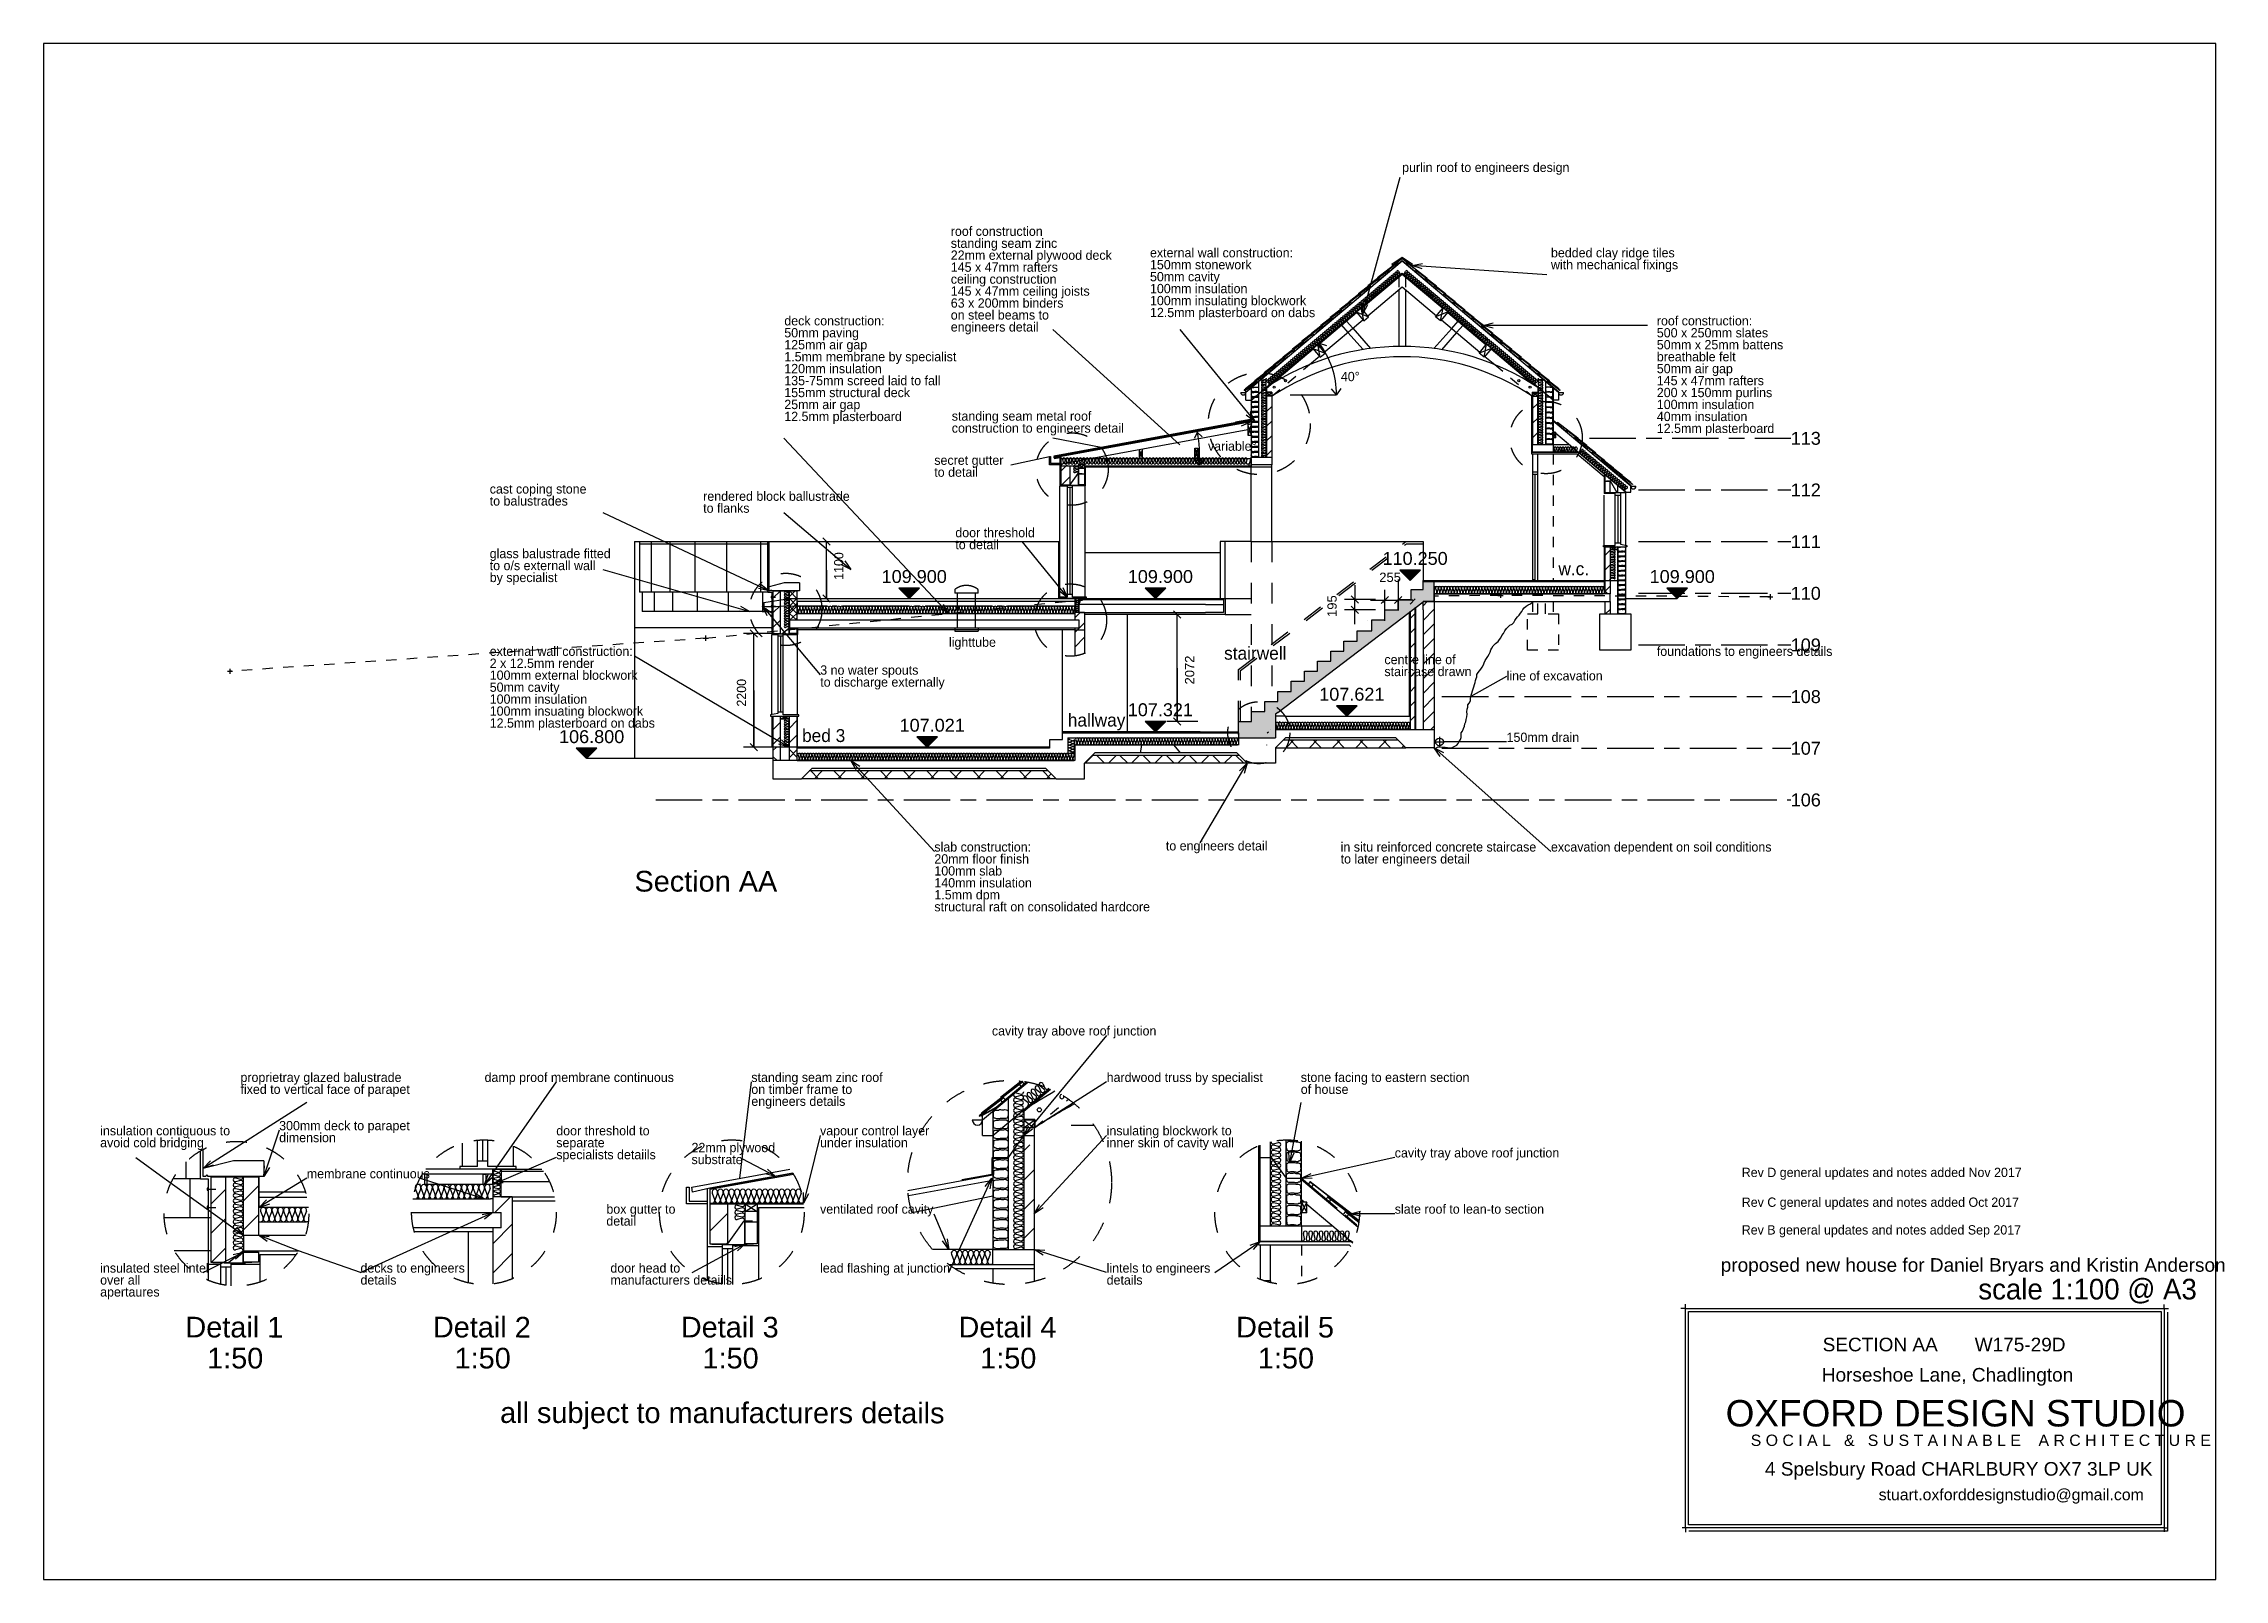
# Model space of a CAD drawing. Header units: millimetres. Extents: x -21022 to 21192, y -14865 to 14865.
import ezdxf

# ---------------------------------------------------------------- set-up
doc = ezdxf.new("R2010")
doc.units = ezdxf.units.MM
for name, pattern in [('BORDER', [16, 13, -1, 1, -1]), ('CENTER', [16, 9, -2, 3, -2]), ('DASHED', [16, 8, -8]), ('DOT', [16, 4, -4, 4, -4]), ('HIDDEN', [16, 2, -2, 2, -2, 2, -2, 2, -2])]:
    doc.linetypes.add(name, pattern=pattern)
for name, color, linetype, true_color in [('00_-_ELEVATIONS', 7, 'Continuous', 0xffffff), ('00_-_SECTIONS', 7, 'Continuous', 0xffffff), ('1', 7, 'Continuous', 0xffffff), ('NEW_GF', 7, 'Continuous', 0xffffff), ('NEW_LGF', 7, 'Continuous', 0xffffff), ('R-TIMBER', 7, 'Continuous', 0xffffff), ('TILES', 7, 'Continuous', 0xffffff)]:
    doc.layers.add(name, color=color, linetype=linetype, true_color=true_color)
doc.styles.add('ARIAL', font='ARIAL.TTF', dxfattribs={"height": 0.2})
pattern_1 = [(45, (0, 0), (-224.5064, 224.5064), []), (135, (0, 0), (-224.5064, -224.5064), [])]
pattern_2 = [(45, (0, 0), (-141.4214, 141.4214), [])]
pattern_3 = [(45, (0, 0), (-282.84, 282.84), [])]

# ---------------------------------------------------------------- blocks, each defined once
blk = doc.blocks.new('DE42315F')
at = {"layer": '00_-_SECTIONS', "color": 2, "linetype": 'Continuous', "ltscale": 100}
for p, q in [((776, 422), (776, 402)), ((0, 0), (0, 4)), ((0, 4), (6, 4))]:
    blk.add_line(p, q, dxfattribs=at)
blk = doc.blocks.new('Slate')
at = {"layer": 'TILES', "color": 1, "linetype": 'Continuous', "ltscale": 100}
for p, q in [((396, 308), (0, 3)), ((0, 3), (2, 0)), ((2, 0), (399, 305)), ((399, 305), (396, 308))]:
    blk.add_line(p, q, dxfattribs=at)
blk = doc.blocks.new('733C655A')
at = {"layer": '00_-_SECTIONS', "linetype": 'Continuous', "ltscale": 100}
h = blk.add_hatch(dxfattribs=at)
h.set_pattern_fill('AR-CONC', color=1, scale=100, angle=30, style=0)
h.paths.add_polyline_path([(6030, 0), (5480, 0), (5330, 150), (5280, 200), (750, 200), (700, 150), (550, 0), (0, 0), (0, 350), (145, 350), (317, 350), (463, 350), (5846, 350), (5846, 610), (5846, 650), (5864, 650), (9554, 650), (9554, 950), (9654, 950), (12334, 950), (12434, 950), (12584, 950), (12799, 950), (12799, 600), (12249, 600), (12099, 750), (12049, 800), (9929, 800), (9879, 750), (9729, 600), (9729, 300), (9179, 300), (9029, 450), (8979, 500), (6230, 500), (6180, 450), (6030, 300)])
h = blk.add_hatch(dxfattribs=at)
h.set_pattern_fill('AR-SAND', color=1, scale=100, angle=45, style=0)
h.paths.add_polyline_path([(12334, 1090), (9654, 1090), (9654, 1190), (12334, 1190)])
h.paths.add_polyline_path([(9654, 1190), (9654, 1090), (9549, 1090), (9404, 1090), (9404, 1190)])
h = blk.add_hatch(dxfattribs=at)
h.set_pattern_fill('net', color=1, scale=100, angle=45, style=0)
h.set_pattern_definition(pattern_1)
h.paths.add_polyline_path([(9179, 300), (6030, 300), (6180, 450), (9029, 450)])
h = blk.add_hatch(dxfattribs=at)
h.set_pattern_fill('net', color=1, scale=100, angle=45, style=0)
h.set_pattern_definition(pattern_1)
h.paths.add_polyline_path([(12249, 600), (9729, 600), (9879, 750), (12099, 750)])
h = blk.add_hatch(dxfattribs=at)
h.set_pattern_fill('net', color=1, scale=100, angle=45, style=0)
h.set_pattern_definition(pattern_1)
h.paths.add_polyline_path([(5480, 0), (550, 0), (700, 150), (5330, 150)])
at = {"layer": '00_-_SECTIONS', "color": 3, "linetype": 'Continuous', "ltscale": 100}
for p, q in [((9744, 950), (12799, 950)), ((12799, 950), (12799, 600)), ((5846, 650), (5846, 350)), ((6030, 300), (6230, 500)), ((8979, 500), (6230, 500)), ((9179, 300), (8979, 500)), ((9554, 655), (9554, 650)), ((9729, 600), (9929, 800)), ((9729, 600), (9729, 300)), ((9929, 800), (12049, 800)), ((12249, 600), (12049, 800)), ((12799, 600), (12249, 600)), ((5846, 350), (0, 350)), ((0, 350), (0, 0)), ((550, 0), (750, 200)), ((5280, 200), (750, 200)), ((5480, 0), (5280, 200)), ((6030, 0), (6030, 300)), ((9729, 300), (9179, 300)), ((0, 0), (550, 0)), ((5480, 0), (6030, 0))]:
    blk.add_line(p, q, dxfattribs=at)
at = {"layer": '00_-_SECTIONS', "color": 1, "linetype": 'Continuous', "ltscale": 100}
for p, q in [((9919, 1210), (12334, 1210)), ((486, 453), (509, 392)), ((536, 453), (513, 392)), ((540, 453), (563, 392)), ((590, 453), (567, 392)), ((594, 453), (617, 392)), ((644, 453), (621, 392)), ((648, 453), (671, 392)), ((698, 453), (675, 392)), ((702, 453), (725, 392)), ((752, 453), (729, 392)), ((756, 453), (779, 392)), ((806, 453), (783, 392)), ((810, 453), (833, 392)), ((860, 453), (837, 392)), ((864, 453), (887, 392)), ((914, 453), (891, 392)), ((918, 453), (941, 392)), ((968, 453), (945, 392)), ((972, 453), (995, 392)), ((1022, 453), (999, 392)), ((1026, 453), (1049, 392)), ((1076, 453), (1053, 392)), ((1080, 453), (1103, 392)), ((1130, 453), (1107, 392)), ((1134, 453), (1157, 392)), ((1184, 453), (1161, 392)), ((1188, 453), (1211, 392)), ((1238, 453), (1215, 392)), ((1242, 453), (1265, 392)), ((1292, 453), (1269, 392)), ((1296, 453), (1319, 392)), ((1346, 453), (1323, 392)), ((1350, 453), (1373, 392)), ((1400, 453), (1377, 392)), ((1404, 453), (1427, 392)), ((1454, 453), (1431, 392)), ((1458, 453), (1481, 392)), ((1508, 453), (1485, 392)), ((1512, 453), (1535, 392)), ((1562, 453), (1539, 392)), ((1566, 453), (1589, 392)), ((1616, 453), (1593, 392)), ((1620, 453), (1643, 392)), ((1670, 453), (1647, 392)), ((1674, 453), (1697, 392)), ((1724, 453), (1701, 392)), ((1728, 453), (1751, 392)), ((1778, 453), (1755, 392)), ((1782, 453), (1805, 392)), ((1832, 453), (1809, 392)), ((1836, 453), (1859, 392)), ((1886, 453), (1863, 392)), ((1890, 453), (1913, 392)), ((1940, 453), (1917, 392)), ((1944, 453), (1967, 392)), ((1994, 453), (1971, 392)), ((1998, 453), (2021, 392)), ((2048, 453), (2025, 392)), ((2052, 453), (2075, 392)), ((2102, 453), (2079, 392)), ((2106, 453), (2129, 392)), ((2156, 453), (2133, 392)), ((2160, 453), (2183, 392)), ((2210, 453), (2187, 392)), ((2214, 453), (2237, 392)), ((2264, 453), (2241, 392)), ((2268, 453), (2291, 392)), ((2318, 453), (2295, 392)), ((2322, 453), (2345, 392)), ((2372, 453), (2349, 392)), ((2376, 453), (2399, 392)), ((2426, 453), (2403, 392)), ((2430, 453), (2453, 392)), ((2480, 453), (2457, 392)), ((2484, 453), (2507, 392)), ((2534, 453), (2511, 392)), ((2538, 453), (2561, 392)), ((2588, 453), (2565, 392)), ((2592, 453), (2615, 392)), ((2642, 453), (2619, 392)), ((2646, 453), (2669, 392)), ((2696, 453), (2673, 392)), ((2700, 453), (2723, 392)), ((2750, 453), (2727, 392)), ((2754, 453), (2777, 392)), ((2804, 453), (2781, 392)), ((2808, 453), (2831, 392)), ((2858, 453), (2835, 392)), ((2862, 453), (2885, 392)), ((2912, 453), (2889, 392)), ((2916, 453), (2939, 392)), ((2966, 453), (2943, 392)), ((2970, 453), (2993, 392)), ((3020, 453), (2997, 392)), ((3024, 453), (3047, 392)), ((3074, 453), (3051, 392)), ((3078, 453), (3101, 392)), ((3128, 453), (3105, 392)), ((3132, 453), (3155, 392)), ((3182, 453), (3159, 392)), ((3186, 453), (3209, 392)), ((3236, 453), (3213, 392)), ((3240, 453), (3263, 392)), ((3290, 453), (3267, 392)), ((3294, 453), (3317, 392)), ((3344, 453), (3321, 392)), ((3348, 453), (3371, 392)), ((3398, 453), (3375, 392)), ((3402, 453), (3425, 392)), ((3452, 453), (3429, 392)), ((3456, 453), (3479, 392)), ((3506, 453), (3483, 392)), ((3510, 453), (3533, 392)), ((3560, 453), (3537, 392)), ((3564, 453), (3587, 392)), ((3614, 453), (3591, 392)), ((3618, 453), (3641, 392)), ((3668, 453), (3645, 392)), ((3672, 453), (3695, 392)), ((3722, 453), (3699, 392)), ((3726, 453), (3749, 392)), ((3776, 453), (3753, 392)), ((3780, 453), (3803, 392)), ((3830, 453), (3807, 392)), ((3834, 453), (3857, 392)), ((3884, 453), (3861, 392)), ((3888, 453), (3911, 392)), ((3938, 453), (3915, 392)), ((3942, 453), (3965, 392)), ((3992, 453), (3969, 392)), ((3996, 453), (4019, 392)), ((4046, 453), (4023, 392)), ((4050, 453), (4073, 392)), ((4100, 453), (4077, 392)), ((4104, 453), (4127, 392)), ((4154, 453), (4131, 392)), ((4158, 453), (4181, 392)), ((4208, 453), (4185, 392)), ((4212, 453), (4235, 392)), ((4262, 453), (4239, 392)), ((4266, 453), (4289, 392)), ((4316, 453), (4293, 392)), ((4320, 453), (4343, 392)), ((4370, 453), (4347, 392)), ((4374, 453), (4397, 392)), ((4424, 453), (4401, 392)), ((4428, 453), (4451, 392)), ((4478, 453), (4455, 392)), ((4482, 453), (4505, 392)), ((4532, 453), (4509, 392)), ((4536, 453), (4559, 392)), ((4586, 453), (4563, 392)), ((4590, 453), (4613, 392)), ((4640, 453), (4617, 392)), ((4644, 453), (4667, 392)), ((4694, 453), (4671, 392)), ((4698, 453), (4721, 392)), ((4748, 453), (4725, 392)), ((4752, 453), (4775, 392)), ((4802, 453), (4779, 392)), ((4806, 453), (4829, 392)), ((4856, 453), (4833, 392)), ((4860, 453), (4883, 392)), ((4910, 453), (4887, 392)), ((4914, 453), (4937, 392)), ((4964, 453), (4941, 392)), ((4968, 453), (4991, 392)), ((5018, 453), (4995, 392)), ((5022, 453), (5045, 392)), ((5072, 453), (5049, 392)), ((5076, 453), (5099, 392)), ((5126, 453), (5103, 392)), ((5130, 453), (5153, 392)), ((5180, 453), (5157, 392)), ((5184, 453), (5207, 392)), ((5234, 453), (5211, 392)), ((5238, 453), (5261, 392)), ((5288, 453), (5265, 392)), ((5292, 453), (5315, 392)), ((5342, 453), (5319, 392)), ((5346, 453), (5369, 392)), ((5396, 453), (5373, 392)), ((5400, 453), (5423, 392)), ((5450, 453), (5427, 392)), ((5454, 453), (5477, 392)), ((5504, 453), (5481, 392)), ((5508, 453), (5531, 392)), ((5558, 453), (5535, 392)), ((5562, 453), (5585, 392)), ((5612, 453), (5589, 392)), ((5616, 453), (5639, 392)), ((5666, 453), (5643, 392)), ((5670, 453), (5693, 392)), ((5720, 453), (5697, 392)), ((5706, 790), (9334, 790)), ((5724, 453), (5747, 392)), ((5743, 758), (5805, 735)), ((5743, 708), (5805, 731)), ((5743, 704), (5805, 681)), ((5743, 654), (5805, 677)), ((5743, 650), (5805, 627)), ((5743, 600), (5805, 623)), ((5743, 596), (5805, 573)), ((5743, 546), (5805, 569)), ((5743, 542), (5805, 519)), ((5743, 492), (5805, 515)), ((5774, 453), (5751, 392)), ((5778, 453), (5801, 392)), ((5805, 735), (5814, 733)), ((5805, 681), (5814, 679)), ((5805, 627), (5814, 625)), ((5805, 573), (5814, 571)), ((5805, 519), (5814, 517)), ((5828, 453), (5805, 392)), ((5841, 706), (5841, 760)), ((5841, 760), (5841, 760)), ((5841, 760), (5841, 760)), ((5841, 652), (5841, 706)), ((5841, 598), (5841, 652)), ((5841, 544), (5841, 598)), ((5841, 490), (5841, 544)), ((5841, 490), (5841, 490)), ((9029, 450), (6180, 450)), ((9729, 600), (12249, 600)), ((9879, 750), (12099, 750)), ((468, 355), (484, 355)), ((484, 355), (538, 355)), ((513, 392), (511, 382)), ((538, 355), (592, 355)), ((567, 392), (565, 382)), ((592, 355), (646, 355)), ((621, 392), (619, 382)), ((646, 355), (700, 355)), ((675, 392), (673, 382)), ((700, 355), (754, 355)), ((5330, 150), (700, 150)), ((729, 392), (727, 382)), ((754, 355), (808, 355)), ((783, 392), (781, 382)), ((808, 355), (862, 355)), ((837, 392), (835, 382)), ((862, 355), (916, 355)), ((891, 392), (889, 382)), ((916, 355), (970, 355)), ((945, 392), (943, 382)), ((970, 355), (1024, 355)), ((999, 392), (997, 382)), ((1024, 355), (1078, 355)), ((1053, 392), (1051, 382)), ((1078, 355), (1132, 355)), ((1107, 392), (1105, 382)), ((1132, 355), (1186, 355)), ((1161, 392), (1159, 382)), ((1186, 355), (1240, 355)), ((1215, 392), (1213, 382)), ((1240, 355), (1294, 355)), ((1269, 392), (1267, 382)), ((1294, 355), (1348, 355)), ((1323, 392), (1321, 382)), ((1348, 355), (1402, 355)), ((1377, 392), (1375, 382)), ((1402, 355), (1456, 355)), ((1431, 392), (1429, 382)), ((1456, 355), (1510, 355)), ((1485, 392), (1483, 382)), ((1510, 355), (1564, 355)), ((1539, 392), (1537, 382)), ((1564, 355), (1618, 355)), ((1593, 392), (1591, 382)), ((1618, 355), (1672, 355)), ((1647, 392), (1645, 382)), ((1672, 355), (1726, 355)), ((1701, 392), (1699, 382)), ((1726, 355), (1780, 355)), ((1755, 392), (1753, 382)), ((1780, 355), (1834, 355)), ((1809, 392), (1807, 382)), ((1834, 355), (1888, 355)), ((1863, 392), (1861, 382)), ((1888, 355), (1942, 355)), ((1917, 392), (1915, 382)), ((1942, 355), (1996, 355)), ((1971, 392), (1969, 382)), ((1996, 355), (2050, 355)), ((2025, 392), (2023, 382)), ((2050, 355), (2104, 355)), ((2079, 392), (2077, 382)), ((2104, 355), (2158, 355)), ((2133, 392), (2131, 382)), ((2158, 355), (2212, 355)), ((2187, 392), (2185, 382)), ((2212, 355), (2266, 355)), ((2241, 392), (2239, 382)), ((2266, 355), (2320, 355)), ((2295, 392), (2293, 382)), ((2320, 355), (2374, 355)), ((2349, 392), (2347, 382)), ((2374, 355), (2428, 355)), ((2403, 392), (2401, 382)), ((2428, 355), (2482, 355)), ((2457, 392), (2455, 382)), ((2482, 355), (2536, 355)), ((2511, 392), (2509, 382)), ((2536, 355), (2590, 355)), ((2565, 392), (2563, 382)), ((2590, 355), (2644, 355)), ((2619, 392), (2617, 382)), ((2644, 355), (2698, 355)), ((2673, 392), (2671, 382)), ((2698, 355), (2752, 355)), ((2727, 392), (2725, 382)), ((2752, 355), (2806, 355)), ((2781, 392), (2779, 382)), ((2806, 355), (2860, 355)), ((2835, 392), (2833, 382)), ((2860, 355), (2914, 355)), ((2889, 392), (2887, 382)), ((2914, 355), (2968, 355)), ((2943, 392), (2941, 382)), ((2968, 355), (3022, 355)), ((2997, 392), (2995, 382)), ((3022, 355), (3076, 355)), ((3051, 392), (3049, 382)), ((3076, 355), (3130, 355)), ((3105, 392), (3103, 382)), ((3130, 355), (3184, 355)), ((3159, 392), (3157, 382)), ((3184, 355), (3238, 355)), ((3213, 392), (3211, 382)), ((3238, 355), (3292, 355)), ((3267, 392), (3265, 382)), ((3292, 355), (3346, 355)), ((3321, 392), (3319, 382)), ((3346, 355), (3400, 355)), ((3375, 392), (3373, 382)), ((3400, 355), (3454, 355)), ((3429, 392), (3427, 382)), ((3454, 355), (3508, 355)), ((3483, 392), (3481, 382)), ((3508, 355), (3562, 355)), ((3537, 392), (3535, 382)), ((3562, 355), (3616, 355)), ((3591, 392), (3589, 382)), ((3616, 355), (3670, 355)), ((3645, 392), (3643, 382)), ((3670, 355), (3724, 355)), ((3699, 392), (3697, 382)), ((3724, 355), (3778, 355)), ((3753, 392), (3751, 382)), ((3778, 355), (3832, 355)), ((3807, 392), (3805, 382)), ((3832, 355), (3886, 355)), ((3861, 392), (3859, 382)), ((3886, 355), (3940, 355)), ((3915, 392), (3913, 382)), ((3940, 355), (3994, 355)), ((3969, 392), (3967, 382)), ((3994, 355), (4048, 355)), ((4023, 392), (4021, 382)), ((4048, 355), (4102, 355)), ((4077, 392), (4075, 382)), ((4102, 355), (4156, 355)), ((4131, 392), (4129, 382)), ((4156, 355), (4210, 355)), ((4185, 392), (4183, 382)), ((4210, 355), (4264, 355)), ((4239, 392), (4237, 382)), ((4264, 355), (4318, 355)), ((4293, 392), (4291, 382)), ((4318, 355), (4372, 355)), ((4347, 392), (4345, 382)), ((4372, 355), (4426, 355)), ((4401, 392), (4399, 382)), ((4426, 355), (4480, 355)), ((4455, 392), (4453, 382)), ((4480, 355), (4534, 355)), ((4509, 392), (4507, 382)), ((4534, 355), (4588, 355)), ((4563, 392), (4561, 382)), ((4588, 355), (4642, 355)), ((4617, 392), (4615, 382)), ((4642, 355), (4696, 355)), ((4671, 392), (4669, 382)), ((4696, 355), (4750, 355)), ((4725, 392), (4723, 382)), ((4750, 355), (4804, 355)), ((4779, 392), (4777, 382)), ((4804, 355), (4858, 355)), ((4833, 392), (4831, 382)), ((4858, 355), (4912, 355)), ((4887, 392), (4885, 382)), ((4912, 355), (4966, 355)), ((4941, 392), (4939, 382)), ((4966, 355), (5020, 355)), ((4995, 392), (4993, 382)), ((5020, 355), (5074, 355)), ((5049, 392), (5047, 382)), ((5074, 355), (5128, 355)), ((5103, 392), (5101, 382)), ((5128, 355), (5182, 355)), ((5157, 392), (5155, 382)), ((5182, 355), (5236, 355)), ((5211, 392), (5209, 382)), ((5236, 355), (5290, 355)), ((5265, 392), (5263, 382)), ((5290, 355), (5344, 355)), ((5319, 392), (5317, 382)), ((5344, 355), (5398, 355)), ((5373, 392), (5371, 382)), ((5398, 355), (5452, 355)), ((5427, 392), (5425, 382)), ((5452, 355), (5506, 355)), ((5481, 392), (5479, 382)), ((5506, 355), (5560, 355)), ((5535, 392), (5533, 382)), ((5560, 355), (5614, 355)), ((5589, 392), (5587, 382)), ((5614, 355), (5668, 355)), ((5643, 392), (5641, 382)), ((5668, 355), (5722, 355)), ((5697, 392), (5695, 382)), ((5722, 355), (5776, 355)), ((5751, 392), (5749, 382)), ((5776, 355), (5830, 355)), ((5805, 392), (5803, 382)), ((5846, 355), (5830, 355)), ((5846, 355), (5846, 355)), ((9179, 300), (6030, 300)), ((5480, 0), (550, 0))]:
    blk.add_line(p, q, dxfattribs=at)
for centre, start, end in [((511, 463), 90, 200.7966), ((511, 463), 90, 200.7966), ((511, 463), 339.2034, 90), ((511, 463), 339.2034, 90), ((565, 463), 90, 200.7966), ((565, 463), 90, 200.7966), ((565, 463), 339.2034, 90), ((565, 463), 339.2034, 90), ((619, 463), 90, 200.7966), ((619, 463), 90, 200.7966), ((619, 463), 339.2034, 90), ((619, 463), 339.2034, 90), ((673, 463), 90, 200.7966), ((673, 463), 90, 200.7966), ((673, 463), 339.2034, 90), ((673, 463), 339.2034, 90), ((727, 463), 90, 200.7966), ((727, 463), 90, 200.7966), ((727, 463), 339.2034, 90), ((727, 463), 339.2034, 90), ((781, 463), 90, 200.7966), ((781, 463), 90, 200.7966), ((781, 463), 339.2034, 90), ((781, 463), 339.2034, 90), ((835, 463), 90, 200.7966), ((835, 463), 90, 200.7966), ((835, 463), 339.2034, 90), ((835, 463), 339.2034, 90), ((889, 463), 90, 200.7966), ((889, 463), 90, 200.7966), ((889, 463), 339.2034, 90), ((889, 463), 339.2034, 90), ((943, 463), 90, 200.7966), ((943, 463), 90, 200.7966), ((943, 463), 339.2034, 90), ((943, 463), 339.2034, 90), ((997, 463), 90, 200.7966), ((997, 463), 90, 200.7966), ((997, 463), 339.2034, 90), ((997, 463), 339.2034, 90), ((1051, 463), 90, 200.7966), ((1051, 463), 90, 200.7966), ((1051, 463), 339.2034, 90), ((1051, 463), 339.2034, 90), ((1105, 463), 90, 200.7966), ((1105, 463), 90, 200.7966), ((1105, 463), 339.2034, 90), ((1105, 463), 339.2034, 90), ((1159, 463), 90, 200.7966), ((1159, 463), 90, 200.7966), ((1159, 463), 339.2034, 90), ((1159, 463), 339.2034, 90), ((1213, 463), 90, 200.7966), ((1213, 463), 90, 200.7966), ((1213, 463), 339.2034, 90), ((1213, 463), 339.2034, 90), ((1267, 463), 90, 200.7966), ((1267, 463), 90, 200.7966), ((1267, 463), 339.2034, 90), ((1267, 463), 339.2034, 90), ((1321, 463), 90, 200.7966), ((1321, 463), 90, 200.7966), ((1321, 463), 339.2034, 90), ((1321, 463), 339.2034, 90), ((1375, 463), 90, 200.7966), ((1375, 463), 90, 200.7966), ((1375, 463), 339.2034, 90), ((1375, 463), 339.2034, 90), ((1429, 463), 90, 200.7966), ((1429, 463), 90, 200.7966), ((1429, 463), 339.2034, 90), ((1429, 463), 339.2034, 90), ((1483, 463), 90, 200.7966), ((1483, 463), 90, 200.7966), ((1483, 463), 339.2034, 90), ((1483, 463), 339.2034, 90), ((1537, 463), 90, 200.7966), ((1537, 463), 90, 200.7966), ((1537, 463), 339.2034, 90), ((1537, 463), 339.2034, 90), ((1591, 463), 90, 200.7966), ((1591, 463), 90, 200.7966), ((1591, 463), 339.2034, 90), ((1591, 463), 339.2034, 90), ((1645, 463), 90, 200.7966), ((1645, 463), 90, 200.7966), ((1645, 463), 339.2034, 90), ((1645, 463), 339.2034, 90), ((1699, 463), 90, 200.7966), ((1699, 463), 90, 200.7966), ((1699, 463), 339.2034, 90), ((1699, 463), 339.2034, 90), ((1753, 463), 90, 200.7966), ((1753, 463), 90, 200.7966), ((1753, 463), 339.2034, 90), ((1753, 463), 339.2034, 90), ((1807, 463), 90, 200.7966), ((1807, 463), 90, 200.7966), ((1807, 463), 339.2034, 90), ((1807, 463), 339.2034, 90), ((1861, 463), 90, 200.7966), ((1861, 463), 90, 200.7966), ((1861, 463), 339.2034, 90), ((1861, 463), 339.2034, 90), ((1915, 463), 90, 200.7966), ((1915, 463), 90, 200.7966), ((1915, 463), 339.2034, 90), ((1915, 463), 339.2034, 90), ((1969, 463), 90, 200.7966), ((1969, 463), 90, 200.7966), ((1969, 463), 339.2034, 90), ((1969, 463), 339.2034, 90), ((2023, 463), 90, 200.7966), ((2023, 463), 90, 200.7966), ((2023, 463), 339.2034, 90), ((2023, 463), 339.2034, 90), ((2077, 463), 90, 200.7966), ((2077, 463), 90, 200.7966), ((2077, 463), 339.2034, 90), ((2077, 463), 339.2034, 90), ((2131, 463), 90, 200.7966), ((2131, 463), 90, 200.7966), ((2131, 463), 339.2034, 90), ((2131, 463), 339.2034, 90), ((2185, 463), 90, 200.7966), ((2185, 463), 90, 200.7966), ((2185, 463), 339.2034, 90), ((2185, 463), 339.2034, 90), ((2239, 463), 90, 200.7966), ((2239, 463), 90, 200.7966), ((2239, 463), 339.2034, 90), ((2239, 463), 339.2034, 90), ((2293, 463), 90, 200.7966), ((2293, 463), 90, 200.7966), ((2293, 463), 339.2034, 90), ((2293, 463), 339.2034, 90), ((2347, 463), 90, 200.7966), ((2347, 463), 90, 200.7966), ((2347, 463), 339.2034, 90), ((2347, 463), 339.2034, 90), ((2401, 463), 90, 200.7966), ((2401, 463), 90, 200.7966), ((2401, 463), 339.2034, 90), ((2401, 463), 339.2034, 90), ((2455, 463), 90, 200.7966), ((2455, 463), 90, 200.7966), ((2455, 463), 339.2034, 90), ((2455, 463), 339.2034, 90), ((2509, 463), 90, 200.7966), ((2509, 463), 90, 200.7966), ((2509, 463), 339.2034, 90), ((2509, 463), 339.2034, 90), ((2563, 463), 90, 200.7966), ((2563, 463), 90, 200.7966), ((2563, 463), 339.2034, 90), ((2563, 463), 339.2034, 90), ((2617, 463), 90, 200.7966), ((2617, 463), 90, 200.7966), ((2617, 463), 339.2034, 90), ((2617, 463), 339.2034, 90), ((2671, 463), 90, 200.7966), ((2671, 463), 90, 200.7966), ((2671, 463), 339.2034, 90), ((2671, 463), 339.2034, 90), ((2725, 463), 90, 200.7966), ((2725, 463), 90, 200.7966), ((2725, 463), 339.2034, 90), ((2725, 463), 339.2034, 90), ((2779, 463), 90, 200.7966), ((2779, 463), 90, 200.7966), ((2779, 463), 339.2034, 90), ((2779, 463), 339.2034, 90), ((2833, 463), 90, 200.7966), ((2833, 463), 90, 200.7966), ((2833, 463), 339.2034, 90), ((2833, 463), 339.2034, 90), ((2887, 463), 90, 200.7966), ((2887, 463), 90, 200.7966), ((2887, 463), 339.2034, 90), ((2887, 463), 339.2034, 90), ((2941, 463), 90, 200.7966), ((2941, 463), 90, 200.7966), ((2941, 463), 339.2034, 90), ((2941, 463), 339.2034, 90), ((2995, 463), 90, 200.7966), ((2995, 463), 90, 200.7966), ((2995, 463), 339.2034, 90), ((2995, 463), 339.2034, 90), ((3049, 463), 90, 200.7966), ((3049, 463), 90, 200.7966), ((3049, 463), 339.2034, 90), ((3049, 463), 339.2034, 90), ((3103, 463), 90, 200.7966), ((3103, 463), 90, 200.7966), ((3103, 463), 339.2034, 90), ((3103, 463), 339.2034, 90), ((3157, 463), 90, 200.7966), ((3157, 463), 90, 200.7966), ((3157, 463), 339.2034, 90), ((3157, 463), 339.2034, 90), ((3211, 463), 90, 200.7966), ((3211, 463), 90, 200.7966), ((3211, 463), 339.2034, 90), ((3211, 463), 339.2034, 90), ((3265, 463), 90, 200.7966), ((3265, 463), 90, 200.7966), ((3265, 463), 339.2034, 90), ((3265, 463), 339.2034, 90), ((3319, 463), 90, 200.7966), ((3319, 463), 90, 200.7966), ((3319, 463), 339.2034, 90), ((3319, 463), 339.2034, 90), ((3373, 463), 90, 200.7966), ((3373, 463), 90, 200.7966), ((3373, 463), 339.2034, 90), ((3373, 463), 339.2034, 90), ((3427, 463), 90, 200.7966), ((3427, 463), 90, 200.7966), ((3427, 463), 339.2034, 90), ((3427, 463), 339.2034, 90), ((3481, 463), 90, 200.7966), ((3481, 463), 90, 200.7966), ((3481, 463), 339.2034, 90), ((3481, 463), 339.2034, 90), ((3535, 463), 90, 200.7966), ((3535, 463), 90, 200.7966), ((3535, 463), 339.2034, 90), ((3535, 463), 339.2034, 90), ((3589, 463), 90, 200.7966), ((3589, 463), 90, 200.7966), ((3589, 463), 339.2034, 90), ((3589, 463), 339.2034, 90), ((3643, 463), 90, 200.7966), ((3643, 463), 90, 200.7966), ((3643, 463), 339.2034, 90), ((3643, 463), 339.2034, 90), ((3697, 463), 90, 200.7966), ((3697, 463), 90, 200.7966), ((3697, 463), 339.2034, 90), ((3697, 463), 339.2034, 90), ((3751, 463), 90, 200.7966), ((3751, 463), 90, 200.7966), ((3751, 463), 339.2034, 90), ((3751, 463), 339.2034, 90), ((3805, 463), 90, 200.7966), ((3805, 463), 90, 200.7966), ((3805, 463), 339.2034, 90), ((3805, 463), 339.2034, 90), ((3859, 463), 90, 200.7966), ((3859, 463), 90, 200.7966), ((3859, 463), 339.2034, 90), ((3859, 463), 339.2034, 90), ((3913, 463), 90, 200.7966), ((3913, 463), 90, 200.7966), ((3913, 463), 339.2034, 90), ((3913, 463), 339.2034, 90), ((3967, 463), 90, 200.7966), ((3967, 463), 90, 200.7966), ((3967, 463), 339.2034, 90), ((3967, 463), 339.2034, 90), ((4021, 463), 90, 200.7966), ((4021, 463), 90, 200.7966), ((4021, 463), 339.2034, 90), ((4021, 463), 339.2034, 90), ((4075, 463), 90, 200.7966), ((4075, 463), 90, 200.7966), ((4075, 463), 339.2034, 90), ((4075, 463), 339.2034, 90), ((4129, 463), 90, 200.7966), ((4129, 463), 90, 200.7966), ((4129, 463), 339.2034, 90), ((4129, 463), 339.2034, 90), ((4183, 463), 90, 200.7966), ((4183, 463), 90, 200.7966), ((4183, 463), 339.2034, 90), ((4183, 463), 339.2034, 90), ((4237, 463), 90, 200.7966), ((4237, 463), 90, 200.7966), ((4237, 463), 339.2034, 90), ((4237, 463), 339.2034, 90), ((4291, 463), 90, 200.7966), ((4291, 463), 90, 200.7966), ((4291, 463), 339.2034, 90), ((4291, 463), 339.2034, 90), ((4345, 463), 90, 200.7966), ((4345, 463), 90, 200.7966), ((4345, 463), 339.2034, 90), ((4345, 463), 339.2034, 90), ((4399, 463), 90, 200.7966), ((4399, 463), 90, 200.7966), ((4399, 463), 339.2034, 90), ((4399, 463), 339.2034, 90), ((4453, 463), 90, 200.7966), ((4453, 463), 90, 200.7966), ((4453, 463), 339.2034, 90), ((4453, 463), 339.2034, 90), ((4507, 463), 90, 200.7966), ((4507, 463), 90, 200.7966), ((4507, 463), 339.2034, 90), ((4507, 463), 339.2034, 90), ((4561, 463), 90, 200.7966), ((4561, 463), 90, 200.7966), ((4561, 463), 339.2034, 90), ((4561, 463), 339.2034, 90), ((4615, 463), 90, 200.7966), ((4615, 463), 90, 200.7966), ((4615, 463), 339.2034, 90), ((4615, 463), 339.2034, 90), ((4669, 463), 90, 200.7966), ((4669, 463), 90, 200.7966), ((4669, 463), 339.2034, 90), ((4669, 463), 339.2034, 90), ((4723, 463), 90, 200.7966), ((4723, 463), 90, 200.7966), ((4723, 463), 339.2034, 90), ((4723, 463), 339.2034, 90), ((4777, 463), 90, 200.7966), ((4777, 463), 90, 200.7966), ((4777, 463), 339.2034, 90), ((4777, 463), 339.2034, 90), ((4831, 463), 90, 200.7966), ((4831, 463), 90, 200.7966), ((4831, 463), 339.2034, 90), ((4831, 463), 339.2034, 90), ((4885, 463), 90, 200.7966), ((4885, 463), 90, 200.7966), ((4885, 463), 339.2034, 90), ((4885, 463), 339.2034, 90), ((4939, 463), 90, 200.7966), ((4939, 463), 90, 200.7966), ((4939, 463), 339.2034, 90), ((4939, 463), 339.2034, 90), ((4993, 463), 90, 200.7966), ((4993, 463), 90, 200.7966), ((4993, 463), 339.2034, 90), ((4993, 463), 339.2034, 90), ((5047, 463), 90, 200.7966), ((5047, 463), 90, 200.7966), ((5047, 463), 339.2034, 90), ((5047, 463), 339.2034, 90), ((5101, 463), 90, 200.7966), ((5101, 463), 90, 200.7966), ((5101, 463), 339.2034, 90), ((5101, 463), 339.2034, 90), ((5155, 463), 90, 200.7966), ((5155, 463), 90, 200.7966), ((5155, 463), 339.2034, 90), ((5155, 463), 339.2034, 90), ((5209, 463), 90, 200.7966), ((5209, 463), 90, 200.7966), ((5209, 463), 339.2034, 90), ((5209, 463), 339.2034, 90), ((5263, 463), 90, 200.7966), ((5263, 463), 90, 200.7966), ((5263, 463), 339.2034, 90), ((5263, 463), 339.2034, 90), ((5317, 463), 90, 200.7966), ((5317, 463), 90, 200.7966), ((5317, 463), 339.2034, 90), ((5317, 463), 339.2034, 90), ((5371, 463), 90, 200.7966), ((5371, 463), 90, 200.7966), ((5371, 463), 339.2034, 90), ((5371, 463), 339.2034, 90), ((5425, 463), 90, 200.7966), ((5425, 463), 90, 200.7966), ((5425, 463), 339.2034, 90), ((5425, 463), 339.2034, 90), ((5479, 463), 90, 200.7966), ((5479, 463), 90, 200.7966), ((5479, 463), 339.2034, 90), ((5479, 463), 339.2034, 90), ((5533, 463), 90, 200.7966), ((5533, 463), 90, 200.7966), ((5533, 463), 339.2034, 90), ((5533, 463), 339.2034, 90), ((5587, 463), 90, 200.7966), ((5587, 463), 90, 200.7966), ((5587, 463), 339.2034, 90), ((5587, 463), 339.2034, 90), ((5641, 463), 90, 200.7966), ((5641, 463), 90, 200.7966), ((5641, 463), 339.2034, 90), ((5641, 463), 339.2034, 90), ((5695, 463), 90, 200.7966), ((5695, 463), 90, 200.7966), ((5695, 463), 339.2034, 90), ((5695, 463), 339.2034, 90), ((5733, 733), 69.2034, 180), ((5733, 733), 69.2034, 180), ((5733, 733), 180, 290.7966), ((5733, 733), 180, 290.7966), ((5733, 679), 69.2034, 180), ((5733, 679), 69.2034, 180), ((5733, 679), 180, 290.7966), ((5733, 679), 180, 290.7966), ((5733, 625), 69.2034, 180), ((5733, 625), 69.2034, 180), ((5733, 625), 180, 290.7966), ((5733, 625), 180, 290.7966), ((5733, 571), 69.2034, 180), ((5733, 571), 69.2034, 180), ((5733, 571), 180, 290.7966), ((5733, 571), 180, 290.7966), ((5733, 517), 69.2034, 180), ((5733, 517), 69.2034, 180), ((5733, 517), 180, 290.7966), ((5733, 517), 180, 290.7966), ((5749, 463), 90, 200.7966), ((5749, 463), 90, 200.7966), ((5749, 463), 339.2034, 90), ((5749, 463), 339.2034, 90), ((5803, 463), 90, 200.7966), ((5803, 463), 90, 200.7966), ((5803, 463), 339.2034, 90), ((5803, 463), 339.2034, 90), ((5814, 706), 90, 110.7966), ((5814, 706), 90, 110.7966), ((5814, 652), 90, 110.7966), ((5814, 652), 90, 110.7966), ((5814, 598), 90, 110.7966), ((5814, 598), 90, 110.7966), ((5814, 544), 90, 110.7966), ((5814, 544), 90, 110.7966), ((5814, 490), 90, 110.7966), ((5814, 490), 90, 110.7966), ((5814, 760), 270, 0), ((5814, 760), 270, 0), ((5814, 706), 0, 90), ((5814, 706), 0, 90), ((5814, 706), 270, 0), ((5814, 706), 270, 0), ((5814, 652), 0, 90), ((5814, 652), 0, 90), ((5814, 652), 270, 0), ((5814, 652), 270, 0), ((5814, 598), 0, 90), ((5814, 598), 0, 90), ((5814, 598), 270, 0), ((5814, 598), 270, 0), ((5814, 544), 0, 90), ((5814, 544), 0, 90), ((5814, 544), 270, 0), ((5814, 544), 270, 0), ((5814, 490), 0, 90), ((5814, 490), 0, 90), ((484, 382), 270, 0), ((484, 382), 270, 0), ((484, 382), 0, 20.7966), ((484, 382), 0, 20.7966), ((538, 382), 180, 270), ((538, 382), 180, 270), ((538, 382), 270, 0), ((538, 382), 270, 0), ((538, 382), 0, 20.7966), ((538, 382), 0, 20.7966), ((592, 382), 180, 270), ((592, 382), 180, 270), ((592, 382), 270, 0), ((592, 382), 270, 0), ((592, 382), 0, 20.7966), ((592, 382), 0, 20.7966), ((646, 382), 180, 270), ((646, 382), 180, 270), ((646, 382), 270, 0), ((646, 382), 270, 0), ((646, 382), 0, 20.7966), ((646, 382), 0, 20.7966), ((700, 382), 180, 270), ((700, 382), 180, 270), ((700, 382), 270, 0), ((700, 382), 270, 0), ((700, 382), 0, 20.7966), ((700, 382), 0, 20.7966), ((754, 382), 180, 270), ((754, 382), 180, 270), ((754, 382), 270, 0), ((754, 382), 270, 0), ((754, 382), 0, 20.7966), ((754, 382), 0, 20.7966), ((808, 382), 180, 270), ((808, 382), 180, 270), ((808, 382), 270, 0), ((808, 382), 270, 0), ((808, 382), 0, 20.7966), ((808, 382), 0, 20.7966), ((862, 382), 180, 270), ((862, 382), 180, 270), ((862, 382), 270, 0), ((862, 382), 270, 0), ((862, 382), 0, 20.7966), ((862, 382), 0, 20.7966), ((916, 382), 180, 270), ((916, 382), 180, 270), ((916, 382), 270, 0), ((916, 382), 270, 0), ((916, 382), 0, 20.7966), ((916, 382), 0, 20.7966), ((970, 382), 180, 270), ((970, 382), 180, 270), ((970, 382), 270, 0), ((970, 382), 270, 0), ((970, 382), 0, 20.7966), ((970, 382), 0, 20.7966), ((1024, 382), 180, 270), ((1024, 382), 180, 270), ((1024, 382), 270, 0), ((1024, 382), 270, 0), ((1024, 382), 0, 20.7966), ((1024, 382), 0, 20.7966), ((1078, 382), 180, 270), ((1078, 382), 180, 270), ((1078, 382), 270, 0), ((1078, 382), 270, 0), ((1078, 382), 0, 20.7966), ((1078, 382), 0, 20.7966), ((1132, 382), 180, 270), ((1132, 382), 180, 270), ((1132, 382), 270, 0), ((1132, 382), 270, 0), ((1132, 382), 0, 20.7966), ((1132, 382), 0, 20.7966), ((1186, 382), 180, 270), ((1186, 382), 180, 270), ((1186, 382), 270, 0), ((1186, 382), 270, 0), ((1186, 382), 0, 20.7966), ((1186, 382), 0, 20.7966), ((1240, 382), 180, 270), ((1240, 382), 180, 270), ((1240, 382), 270, 0), ((1240, 382), 270, 0), ((1240, 382), 0, 20.7966), ((1240, 382), 0, 20.7966), ((1294, 382), 180, 270), ((1294, 382), 180, 270), ((1294, 382), 270, 0), ((1294, 382), 270, 0), ((1294, 382), 0, 20.7966), ((1294, 382), 0, 20.7966), ((1348, 382), 180, 270), ((1348, 382), 180, 270), ((1348, 382), 270, 0), ((1348, 382), 270, 0), ((1348, 382), 0, 20.7966), ((1348, 382), 0, 20.7966), ((1402, 382), 180, 270), ((1402, 382), 180, 270), ((1402, 382), 270, 0), ((1402, 382), 270, 0), ((1402, 382), 0, 20.7966), ((1402, 382), 0, 20.7966), ((1456, 382), 180, 270), ((1456, 382), 180, 270), ((1456, 382), 270, 0), ((1456, 382), 270, 0), ((1456, 382), 0, 20.7966), ((1456, 382), 0, 20.7966), ((1510, 382), 180, 270), ((1510, 382), 180, 270), ((1510, 382), 270, 0), ((1510, 382), 270, 0), ((1510, 382), 0, 20.7966), ((1510, 382), 0, 20.7966), ((1564, 382), 180, 270), ((1564, 382), 180, 270), ((1564, 382), 270, 0), ((1564, 382), 270, 0), ((1564, 382), 0, 20.7966), ((1564, 382), 0, 20.7966), ((1618, 382), 180, 270), ((1618, 382), 180, 270), ((1618, 382), 270, 0), ((1618, 382), 270, 0), ((1618, 382), 0, 20.7966), ((1618, 382), 0, 20.7966), ((1672, 382), 180, 270), ((1672, 382), 180, 270), ((1672, 382), 270, 0), ((1672, 382), 270, 0), ((1672, 382), 0, 20.7966), ((1672, 382), 0, 20.7966), ((1726, 382), 180, 270), ((1726, 382), 180, 270), ((1726, 382), 270, 0), ((1726, 382), 270, 0), ((1726, 382), 0, 20.7966), ((1726, 382), 0, 20.7966), ((1780, 382), 180, 270), ((1780, 382), 180, 270), ((1780, 382), 270, 0), ((1780, 382), 270, 0), ((1780, 382), 0, 20.7966), ((1780, 382), 0, 20.7966), ((1834, 382), 180, 270), ((1834, 382), 180, 270), ((1834, 382), 270, 0), ((1834, 382), 270, 0), ((1834, 382), 0, 20.7966), ((1834, 382), 0, 20.7966), ((1888, 382), 180, 270), ((1888, 382), 180, 270), ((1888, 382), 270, 0), ((1888, 382), 270, 0), ((1888, 382), 0, 20.7966), ((1888, 382), 0, 20.7966), ((1942, 382), 180, 270), ((1942, 382), 180, 270), ((1942, 382), 270, 0), ((1942, 382), 270, 0), ((1942, 382), 0, 20.7966), ((1942, 382), 0, 20.7966), ((1996, 382), 180, 270), ((1996, 382), 180, 270), ((1996, 382), 270, 0), ((1996, 382), 270, 0), ((1996, 382), 0, 20.7966), ((1996, 382), 0, 20.7966), ((2050, 382), 180, 270), ((2050, 382), 180, 270), ((2050, 382), 270, 0), ((2050, 382), 270, 0), ((2050, 382), 0, 20.7966), ((2050, 382), 0, 20.7966), ((2104, 382), 180, 270), ((2104, 382), 180, 270), ((2104, 382), 270, 0), ((2104, 382), 270, 0), ((2104, 382), 0, 20.7966), ((2104, 382), 0, 20.7966), ((2158, 382), 180, 270), ((2158, 382), 180, 270), ((2158, 382), 270, 0), ((2158, 382), 270, 0), ((2158, 382), 0, 20.7966), ((2158, 382), 0, 20.7966), ((2212, 382), 180, 270), ((2212, 382), 180, 270), ((2212, 382), 270, 0), ((2212, 382), 270, 0), ((2212, 382), 0, 20.7966), ((2212, 382), 0, 20.7966), ((2266, 382), 180, 270), ((2266, 382), 180, 270), ((2266, 382), 270, 0), ((2266, 382), 270, 0), ((2266, 382), 0, 20.7966), ((2266, 382), 0, 20.7966), ((2320, 382), 180, 270), ((2320, 382), 180, 270), ((2320, 382), 270, 0), ((2320, 382), 270, 0), ((2320, 382), 0, 20.7966), ((2320, 382), 0, 20.7966), ((2374, 382), 180, 270), ((2374, 382), 180, 270), ((2374, 382), 270, 0), ((2374, 382), 270, 0), ((2374, 382), 0, 20.7966), ((2374, 382), 0, 20.7966), ((2428, 382), 180, 270), ((2428, 382), 180, 270), ((2428, 382), 270, 0), ((2428, 382), 270, 0), ((2428, 382), 0, 20.7966), ((2428, 382), 0, 20.7966), ((2482, 382), 180, 270), ((2482, 382), 180, 270), ((2482, 382), 270, 0), ((2482, 382), 270, 0), ((2482, 382), 0, 20.7966), ((2482, 382), 0, 20.7966), ((2536, 382), 180, 270), ((2536, 382), 180, 270), ((2536, 382), 270, 0), ((2536, 382), 270, 0), ((2536, 382), 0, 20.7966), ((2536, 382), 0, 20.7966), ((2590, 382), 180, 270), ((2590, 382), 180, 270), ((2590, 382), 270, 0), ((2590, 382), 270, 0), ((2590, 382), 0, 20.7966), ((2590, 382), 0, 20.7966), ((2644, 382), 180, 270), ((2644, 382), 180, 270), ((2644, 382), 270, 0), ((2644, 382), 270, 0), ((2644, 382), 0, 20.7966), ((2644, 382), 0, 20.7966), ((2698, 382), 180, 270), ((2698, 382), 180, 270), ((2698, 382), 270, 0), ((2698, 382), 270, 0), ((2698, 382), 0, 20.7966), ((2698, 382), 0, 20.7966), ((2752, 382), 180, 270), ((2752, 382), 180, 270), ((2752, 382), 270, 0), ((2752, 382), 270, 0), ((2752, 382), 0, 20.7966), ((2752, 382), 0, 20.7966), ((2806, 382), 180, 270), ((2806, 382), 180, 270), ((2806, 382), 270, 0), ((2806, 382), 270, 0), ((2806, 382), 0, 20.7966), ((2806, 382), 0, 20.7966), ((2860, 382), 180, 270), ((2860, 382), 180, 270), ((2860, 382), 270, 0), ((2860, 382), 270, 0), ((2860, 382), 0, 20.7966), ((2860, 382), 0, 20.7966), ((2914, 382), 180, 270), ((2914, 382), 180, 270), ((2914, 382), 270, 0), ((2914, 382), 270, 0), ((2914, 382), 0, 20.7966), ((2914, 382), 0, 20.7966), ((2968, 382), 180, 270), ((2968, 382), 180, 270), ((2968, 382), 270, 0), ((2968, 382), 270, 0), ((2968, 382), 0, 20.7966), ((2968, 382), 0, 20.7966), ((3022, 382), 180, 270), ((3022, 382), 180, 270), ((3022, 382), 270, 0), ((3022, 382), 270, 0), ((3022, 382), 0, 20.7966), ((3022, 382), 0, 20.7966), ((3076, 382), 180, 270), ((3076, 382), 180, 270), ((3076, 382), 270, 0), ((3076, 382), 270, 0), ((3076, 382), 0, 20.7966), ((3076, 382), 0, 20.7966), ((3130, 382), 180, 270), ((3130, 382), 180, 270), ((3130, 382), 270, 0), ((3130, 382), 270, 0), ((3130, 382), 0, 20.7966), ((3130, 382), 0, 20.7966), ((3184, 382), 180, 270), ((3184, 382), 180, 270), ((3184, 382), 270, 0), ((3184, 382), 270, 0), ((3184, 382), 0, 20.7966), ((3184, 382), 0, 20.7966), ((3238, 382), 180, 270), ((3238, 382), 180, 270), ((3238, 382), 270, 0), ((3238, 382), 270, 0), ((3238, 382), 0, 20.7966), ((3238, 382), 0, 20.7966), ((3292, 382), 180, 270), ((3292, 382), 180, 270), ((3292, 382), 270, 0), ((3292, 382), 270, 0), ((3292, 382), 0, 20.7966), ((3292, 382), 0, 20.7966), ((3346, 382), 180, 270), ((3346, 382), 180, 270), ((3346, 382), 270, 0), ((3346, 382), 270, 0), ((3346, 382), 0, 20.7966), ((3346, 382), 0, 20.7966), ((3400, 382), 180, 270), ((3400, 382), 180, 270), ((3400, 382), 270, 0), ((3400, 382), 270, 0), ((3400, 382), 0, 20.7966), ((3400, 382), 0, 20.7966), ((3454, 382), 180, 270), ((3454, 382), 180, 270), ((3454, 382), 270, 0), ((3454, 382), 270, 0), ((3454, 382), 0, 20.7966), ((3454, 382), 0, 20.7966), ((3508, 382), 180, 270), ((3508, 382), 180, 270), ((3508, 382), 270, 0), ((3508, 382), 270, 0), ((3508, 382), 0, 20.7966), ((3508, 382), 0, 20.7966), ((3562, 382), 180, 270), ((3562, 382), 180, 270), ((3562, 382), 270, 0), ((3562, 382), 270, 0), ((3562, 382), 0, 20.7966), ((3562, 382), 0, 20.7966), ((3616, 382), 180, 270), ((3616, 382), 180, 270), ((3616, 382), 270, 0), ((3616, 382), 270, 0), ((3616, 382), 0, 20.7966), ((3616, 382), 0, 20.7966), ((3670, 382), 180, 270), ((3670, 382), 180, 270), ((3670, 382), 270, 0), ((3670, 382), 270, 0), ((3670, 382), 0, 20.7966), ((3670, 382), 0, 20.7966), ((3724, 382), 180, 270), ((3724, 382), 180, 270), ((3724, 382), 270, 0), ((3724, 382), 270, 0), ((3724, 382), 0, 20.7966), ((3724, 382), 0, 20.7966), ((3778, 382), 180, 270), ((3778, 382), 180, 270), ((3778, 382), 270, 0), ((3778, 382), 270, 0), ((3778, 382), 0, 20.7966), ((3778, 382), 0, 20.7966), ((3832, 382), 180, 270), ((3832, 382), 180, 270), ((3832, 382), 270, 0), ((3832, 382), 270, 0), ((3832, 382), 0, 20.7966), ((3832, 382), 0, 20.7966), ((3886, 382), 180, 270), ((3886, 382), 180, 270), ((3886, 382), 270, 0), ((3886, 382), 270, 0), ((3886, 382), 0, 20.7966), ((3886, 382), 0, 20.7966), ((3940, 382), 180, 270), ((3940, 382), 180, 270), ((3940, 382), 270, 0), ((3940, 382), 270, 0), ((3940, 382), 0, 20.7966), ((3940, 382), 0, 20.7966), ((3994, 382), 180, 270), ((3994, 382), 180, 270), ((3994, 382), 270, 0), ((3994, 382), 270, 0), ((3994, 382), 0, 20.7966), ((3994, 382), 0, 20.7966), ((4048, 382), 180, 270), ((4048, 382), 180, 270), ((4048, 382), 270, 0), ((4048, 382), 270, 0), ((4048, 382), 0, 20.7966), ((4048, 382), 0, 20.7966), ((4102, 382), 180, 270), ((4102, 382), 180, 270), ((4102, 382), 270, 0), ((4102, 382), 270, 0), ((4102, 382), 0, 20.7966), ((4102, 382), 0, 20.7966), ((4156, 382), 180, 270), ((4156, 382), 180, 270), ((4156, 382), 270, 0), ((4156, 382), 270, 0), ((4156, 382), 0, 20.7966), ((4156, 382), 0, 20.7966), ((4210, 382), 180, 270), ((4210, 382), 180, 270), ((4210, 382), 270, 0), ((4210, 382), 270, 0), ((4210, 382), 0, 20.7966), ((4210, 382), 0, 20.7966), ((4264, 382), 180, 270), ((4264, 382), 180, 270), ((4264, 382), 270, 0), ((4264, 382), 270, 0), ((4264, 382), 0, 20.7966), ((4264, 382), 0, 20.7966), ((4318, 382), 180, 270), ((4318, 382), 180, 270), ((4318, 382), 270, 0), ((4318, 382), 270, 0), ((4318, 382), 0, 20.7966), ((4318, 382), 0, 20.7966), ((4372, 382), 180, 270), ((4372, 382), 180, 270), ((4372, 382), 270, 0), ((4372, 382), 270, 0), ((4372, 382), 0, 20.7966), ((4372, 382), 0, 20.7966), ((4426, 382), 180, 270), ((4426, 382), 180, 270), ((4426, 382), 270, 0), ((4426, 382), 270, 0), ((4426, 382), 0, 20.7966), ((4426, 382), 0, 20.7966), ((4480, 382), 180, 270), ((4480, 382), 180, 270), ((4480, 382), 270, 0), ((4480, 382), 270, 0), ((4480, 382), 0, 20.7966), ((4480, 382), 0, 20.7966), ((4534, 382), 180, 270), ((4534, 382), 180, 270), ((4534, 382), 270, 0), ((4534, 382), 270, 0), ((4534, 382), 0, 20.7966), ((4534, 382), 0, 20.7966), ((4588, 382), 180, 270), ((4588, 382), 180, 270), ((4588, 382), 270, 0), ((4588, 382), 270, 0), ((4588, 382), 0, 20.7966), ((4588, 382), 0, 20.7966), ((4642, 382), 180, 270), ((4642, 382), 180, 270), ((4642, 382), 270, 0), ((4642, 382), 270, 0), ((4642, 382), 0, 20.7966), ((4642, 382), 0, 20.7966), ((4696, 382), 180, 270), ((4696, 382), 180, 270), ((4696, 382), 270, 0), ((4696, 382), 270, 0), ((4696, 382), 0, 20.7966), ((4696, 382), 0, 20.7966), ((4750, 382), 180, 270), ((4750, 382), 180, 270), ((4750, 382), 270, 0), ((4750, 382), 270, 0), ((4750, 382), 0, 20.7966), ((4750, 382), 0, 20.7966), ((4804, 382), 180, 270), ((4804, 382), 180, 270), ((4804, 382), 270, 0), ((4804, 382), 270, 0), ((4804, 382), 0, 20.7966), ((4804, 382), 0, 20.7966), ((4858, 382), 180, 270), ((4858, 382), 180, 270), ((4858, 382), 270, 0), ((4858, 382), 270, 0), ((4858, 382), 0, 20.7966), ((4858, 382), 0, 20.7966), ((4912, 382), 180, 270), ((4912, 382), 180, 270), ((4912, 382), 270, 0), ((4912, 382), 270, 0), ((4912, 382), 0, 20.7966), ((4912, 382), 0, 20.7966), ((4966, 382), 180, 270), ((4966, 382), 180, 270), ((4966, 382), 270, 0), ((4966, 382), 270, 0), ((4966, 382), 0, 20.7966), ((4966, 382), 0, 20.7966), ((5020, 382), 180, 270), ((5020, 382), 180, 270), ((5020, 382), 270, 0), ((5020, 382), 270, 0), ((5020, 382), 0, 20.7966), ((5020, 382), 0, 20.7966), ((5074, 382), 180, 270), ((5074, 382), 180, 270), ((5074, 382), 270, 0), ((5074, 382), 270, 0), ((5074, 382), 0, 20.7966), ((5074, 382), 0, 20.7966), ((5128, 382), 180, 270), ((5128, 382), 180, 270), ((5128, 382), 270, 0), ((5128, 382), 270, 0), ((5128, 382), 0, 20.7966), ((5128, 382), 0, 20.7966), ((5182, 382), 180, 270), ((5182, 382), 180, 270), ((5182, 382), 270, 0), ((5182, 382), 270, 0), ((5182, 382), 0, 20.7966), ((5182, 382), 0, 20.7966), ((5236, 382), 180, 270), ((5236, 382), 180, 270), ((5236, 382), 270, 0), ((5236, 382), 270, 0), ((5236, 382), 0, 20.7966), ((5236, 382), 0, 20.7966), ((5290, 382), 180, 270), ((5290, 382), 180, 270), ((5290, 382), 270, 0), ((5290, 382), 270, 0), ((5290, 382), 0, 20.7966), ((5290, 382), 0, 20.7966), ((5344, 382), 180, 270), ((5344, 382), 180, 270), ((5344, 382), 270, 0), ((5344, 382), 270, 0), ((5344, 382), 0, 20.7966), ((5344, 382), 0, 20.7966), ((5398, 382), 180, 270), ((5398, 382), 180, 270), ((5398, 382), 270, 0), ((5398, 382), 270, 0), ((5398, 382), 0, 20.7966), ((5398, 382), 0, 20.7966), ((5452, 382), 180, 270), ((5452, 382), 180, 270), ((5452, 382), 270, 0), ((5452, 382), 270, 0), ((5452, 382), 0, 20.7966), ((5452, 382), 0, 20.7966), ((5506, 382), 180, 270), ((5506, 382), 180, 270), ((5506, 382), 270, 0), ((5506, 382), 270, 0), ((5506, 382), 0, 20.7966), ((5506, 382), 0, 20.7966), ((5560, 382), 180, 270), ((5560, 382), 180, 270), ((5560, 382), 270, 0), ((5560, 382), 270, 0), ((5560, 382), 0, 20.7966), ((5560, 382), 0, 20.7966), ((5614, 382), 180, 270), ((5614, 382), 180, 270), ((5614, 382), 270, 0), ((5614, 382), 270, 0), ((5614, 382), 0, 20.7966), ((5614, 382), 0, 20.7966), ((5668, 382), 180, 270), ((5668, 382), 180, 270), ((5668, 382), 270, 0), ((5668, 382), 270, 0), ((5668, 382), 0, 20.7966), ((5668, 382), 0, 20.7966), ((5722, 382), 180, 270), ((5722, 382), 180, 270), ((5722, 382), 270, 0), ((5722, 382), 270, 0), ((5722, 382), 0, 20.7966), ((5722, 382), 0, 20.7966), ((5776, 382), 180, 270), ((5776, 382), 180, 270), ((5776, 382), 270, 0), ((5776, 382), 270, 0), ((5776, 382), 0, 20.7966), ((5776, 382), 0, 20.7966), ((5830, 382), 180, 270), ((5830, 382), 180, 270)]:
    blk.add_arc(centre, 27, start, end, dxfattribs=at)
blk = doc.blocks.new('Slate00000')
at = {"layer": 'TILES', "color": 1, "linetype": 'Continuous', "ltscale": 100}
for p, q in [((0, 304), (2, 307)), ((397, 0), (0, 304)), ((2, 307), (399, 3)), ((399, 3), (397, 0))]:
    blk.add_line(p, q, dxfattribs=at)
blk = doc.blocks.new('F55B9FD4')
at = {"layer": '00_-_SECTIONS', "color": 1, "linetype": 'Continuous', "ltscale": 100}
blk.add_line((0, 0), (0, 4), dxfattribs=at)
blk = doc.blocks.new('Slate00001')
at = {"layer": 'TILES', "color": 1, "linetype": 'Continuous', "ltscale": 100}
for p, q in [((0, 305), (2, 308)), ((396, 0), (0, 305)), ((2, 308), (399, 3)), ((399, 3), (396, 0))]:
    blk.add_line(p, q, dxfattribs=at)
blk = doc.blocks.new('Slate00002')
at = {"layer": 'TILES', "color": 1, "linetype": 'Continuous', "ltscale": 100}
for p, q in [((236, 185), (0, 3)), ((0, 3), (2, 0)), ((2, 0), (239, 182)), ((239, 182), (236, 185))]:
    blk.add_line(p, q, dxfattribs=at)
blk = doc.blocks.new('Slate00003')
at = {"layer": 'TILES', "color": 1, "linetype": 'Continuous', "ltscale": 100}
for p, q in [((0, 304), (2, 307)), ((397, 0), (0, 304)), ((2, 307), (399, 3)), ((399, 3), (397, 0))]:
    blk.add_line(p, q, dxfattribs=at)
blk = doc.blocks.new('A11363DD')
at = {"layer": '00_-_SECTIONS', "color": 8, "linetype": 'BORDER', "ltscale": 100}
for p, q in [((1, 77), (0, 66)), ((0, 66), (0, 55)), ((0, 55), (0, 44)), ((0, 44), (0, 34)), ((0, 34), (2, 23)), ((10, 83), (1, 77)), ((2, 23), (4, 12)), ((4, 12), (12, 6)), ((19, 88), (10, 83)), ((12, 6), (22, 2)), ((30, 90), (19, 88)), ((22, 2), (32, 2)), ((41, 88), (30, 90)), ((32, 2), (43, 4)), ((52, 88), (41, 88)), ((43, 4), (54, 4)), ((63, 88), (52, 88)), ((54, 4), (65, 4)), ((73, 89), (63, 88)), ((65, 4), (76, 4)), ((84, 89), (73, 89)), ((76, 4), (87, 1)), ((94, 85), (84, 89)), ((87, 1), (97, 0)), ((105, 85), (94, 85)), ((115, 85), (105, 85)), ((109, 0), (119, 5)), ((126, 83), (115, 85)), ((119, 5), (130, 7)), ((136, 78), (126, 83)), ((130, 7), (138, 14)), ((139, 69), (136, 78)), ((138, 14), (141, 25)), ((139, 58), (139, 69)), ((139, 47), (139, 58)), ((142, 36), (139, 47)), ((141, 25), (142, 36)), ((97, 0), (109, 0))]:
    blk.add_line(p, q, dxfattribs=at)
blk = doc.blocks.new('Slate00004')
at = {"layer": 'TILES', "color": 1, "linetype": 'Continuous', "ltscale": 100}
for p, q in [((0, 305), (2, 308)), ((396, 0), (0, 305)), ((2, 308), (399, 3)), ((399, 3), (396, 0))]:
    blk.add_line(p, q, dxfattribs=at)
blk = doc.blocks.new('Slate00005')
at = {"layer": 'TILES', "color": 1, "linetype": 'Continuous', "ltscale": 100}
for p, q in [((396, 308), (0, 3)), ((0, 3), (2, 0)), ((2, 0), (399, 305)), ((399, 305), (396, 308))]:
    blk.add_line(p, q, dxfattribs=at)
blk = doc.blocks.new('833F8136')
at = {"layer": '00_-_SECTIONS', "color": 8, "linetype": 'BORDER', "ltscale": 100}
for p, q in [((1, 77), (0, 66)), ((0, 66), (0, 55)), ((0, 55), (0, 44)), ((0, 44), (0, 34)), ((0, 34), (2, 23)), ((10, 83), (1, 77)), ((2, 23), (4, 12)), ((4, 12), (12, 6)), ((19, 88), (10, 83)), ((12, 6), (22, 2)), ((30, 90), (19, 88)), ((22, 2), (32, 2)), ((41, 88), (30, 90)), ((32, 2), (43, 4)), ((52, 88), (41, 88)), ((43, 4), (54, 4)), ((63, 88), (52, 88)), ((54, 4), (65, 4)), ((73, 89), (63, 88)), ((65, 4), (76, 4)), ((84, 89), (73, 89)), ((76, 4), (87, 1)), ((94, 85), (84, 89)), ((87, 1), (97, 0)), ((105, 85), (94, 85)), ((97, 0), (109, 0)), ((115, 85), (105, 85)), ((109, 0), (119, 5)), ((126, 83), (115, 85)), ((119, 5), (130, 7)), ((136, 78), (126, 83)), ((130, 7), (138, 14)), ((139, 69), (136, 78)), ((138, 14), (141, 25)), ((139, 58), (139, 69)), ((139, 47), (139, 58)), ((142, 36), (139, 47)), ((141, 25), (142, 36))]:
    blk.add_line(p, q, dxfattribs=at)
blk = doc.blocks.new('C866A69E')
at = {"layer": '00_-_SECTIONS', "color": 8, "linetype": 'BORDER', "ltscale": 100}
for p, q in [((0, 36), (2, 47)), ((1, 25), (0, 36)), ((4, 14), (1, 25)), ((2, 69), (6, 78)), ((2, 58), (2, 69)), ((2, 47), (2, 58)), ((12, 7), (4, 14)), ((6, 78), (16, 83)), ((23, 5), (12, 7)), ((16, 83), (26, 85)), ((32, 0), (23, 5)), ((26, 85), (37, 85)), ((37, 85), (48, 85)), ((55, 1), (44, 0)), ((48, 85), (58, 89)), ((66, 4), (55, 1)), ((58, 89), (69, 89)), ((77, 4), (66, 4)), ((69, 89), (79, 88)), ((88, 4), (77, 4)), ((79, 88), (90, 88)), ((99, 4), (88, 4)), ((90, 88), (101, 88)), ((109, 2), (99, 4)), ((101, 88), (112, 90)), ((120, 2), (109, 2)), ((112, 90), (123, 88)), ((130, 6), (120, 2)), ((123, 88), (132, 83)), ((138, 12), (130, 6)), ((132, 83), (141, 77)), ((139, 23), (138, 12)), ((142, 34), (139, 23)), ((141, 77), (142, 66)), ((142, 66), (142, 55)), ((142, 55), (142, 44)), ((142, 44), (142, 34)), ((44, 0), (32, 0))]:
    blk.add_line(p, q, dxfattribs=at)
blk = doc.blocks.new('B2C19B88')
at = {"layer": '00_-_ELEVATIONS', "linetype": 'BORDER', "ltscale": 100}
blk.add_hatch(color=15, dxfattribs=at).paths.add_polyline_path([(497, 200), (897, 200), (697, 0)])
at = {"layer": '00_-_ELEVATIONS', "color": 2, "linetype": 'Continuous', "ltscale": 100}
for p, q in [((497, 200), (697, 0)), ((897, 200), (497, 200)), ((697, 0), (897, 200))]:
    blk.add_line(p, q, dxfattribs=at)
at = {"layer": '00_-_ELEVATIONS', "color": 15, "linetype": 'BORDER', "ltscale": 100, "style": 'ARIAL'}
blk.add_text('109.900', height=250, dxfattribs=at).set_placement((163, 300))
blk = doc.blocks.new('477EA19B')
at = {"layer": '00_-_SECTIONS', "linetype": 'Continuous', "ltscale": 100}
h = blk.add_hatch(dxfattribs=at)
h.set_pattern_fill('AR-SAND', color=1, scale=100, angle=45, style=0)
h.paths.add_polyline_path([(0, 0), (5326, 0), (5326, 100), (0, 100)])
at = {"layer": '00_-_SECTIONS', "color": 1, "linetype": 'Continuous', "ltscale": 100}
for p, q in [((0, 340), (5380, 340)), ((0, 100), (2, 100)), ((2, 100), (58, 100)), ((4, 202), (28, 138)), ((32, 138), (30, 128)), ((56, 202), (32, 138)), ((58, 100), (114, 100)), ((60, 202), (84, 138)), ((88, 138), (86, 128)), ((112, 202), (88, 138)), ((114, 100), (170, 100)), ((116, 202), (140, 138)), ((144, 138), (142, 128)), ((168, 202), (144, 138)), ((170, 100), (226, 100)), ((172, 202), (196, 138)), ((200, 138), (198, 128)), ((224, 202), (200, 138)), ((226, 100), (282, 100)), ((228, 202), (252, 138)), ((256, 138), (254, 128)), ((280, 202), (256, 138)), ((282, 100), (338, 100)), ((284, 202), (308, 138)), ((312, 138), (310, 128)), ((336, 202), (312, 138)), ((338, 100), (394, 100)), ((340, 202), (364, 138)), ((368, 138), (366, 128)), ((392, 202), (368, 138)), ((394, 100), (450, 100)), ((396, 202), (420, 138)), ((424, 138), (422, 128)), ((448, 202), (424, 138)), ((450, 100), (506, 100)), ((452, 202), (476, 138)), ((480, 138), (478, 128)), ((504, 202), (480, 138)), ((506, 100), (562, 100)), ((508, 202), (532, 138)), ((536, 138), (534, 128)), ((560, 202), (536, 138)), ((562, 100), (618, 100)), ((564, 202), (588, 138)), ((592, 138), (590, 128)), ((616, 202), (592, 138)), ((618, 100), (674, 100)), ((620, 202), (644, 138)), ((648, 138), (646, 128)), ((672, 202), (648, 138)), ((674, 100), (730, 100)), ((676, 202), (700, 138)), ((704, 138), (702, 128)), ((728, 202), (704, 138)), ((730, 100), (786, 100)), ((732, 202), (756, 138)), ((760, 138), (758, 128)), ((784, 202), (760, 138)), ((786, 100), (842, 100)), ((788, 202), (812, 138)), ((816, 138), (814, 128)), ((840, 202), (816, 138)), ((842, 100), (898, 100)), ((844, 202), (868, 138)), ((872, 138), (870, 128)), ((896, 202), (872, 138)), ((898, 100), (954, 100)), ((900, 202), (924, 138)), ((928, 138), (926, 128)), ((952, 202), (928, 138)), ((954, 100), (1010, 100)), ((956, 202), (980, 138)), ((984, 138), (982, 128)), ((1008, 202), (984, 138)), ((1010, 100), (1066, 100)), ((1012, 202), (1036, 138)), ((1040, 138), (1038, 128)), ((1064, 202), (1040, 138)), ((1066, 100), (1122, 100)), ((1068, 202), (1092, 138)), ((1096, 138), (1094, 128)), ((1120, 202), (1096, 138)), ((1122, 100), (1178, 100)), ((1124, 202), (1148, 138)), ((1152, 138), (1150, 128)), ((1176, 202), (1152, 138)), ((1178, 100), (1234, 100)), ((1180, 202), (1204, 138)), ((1208, 138), (1206, 128)), ((1232, 202), (1208, 138)), ((1234, 100), (1290, 100)), ((1236, 202), (1260, 138)), ((1264, 138), (1262, 128)), ((1288, 202), (1264, 138)), ((1290, 100), (1346, 100)), ((1292, 202), (1316, 138)), ((1320, 138), (1318, 128)), ((1344, 202), (1320, 138)), ((1346, 100), (1402, 100)), ((1348, 202), (1372, 138)), ((1376, 138), (1374, 128)), ((1400, 202), (1376, 138)), ((1402, 100), (1458, 100)), ((1404, 202), (1428, 138)), ((1432, 138), (1430, 128)), ((1456, 202), (1432, 138)), ((1458, 100), (1514, 100)), ((1460, 202), (1484, 138)), ((1488, 138), (1486, 128)), ((1512, 202), (1488, 138)), ((1514, 100), (1570, 100)), ((1516, 202), (1540, 138)), ((1544, 138), (1542, 128)), ((1568, 202), (1544, 138)), ((1570, 100), (1626, 100)), ((1572, 202), (1596, 138)), ((1600, 138), (1598, 128)), ((1624, 202), (1600, 138)), ((1626, 100), (1682, 100)), ((1628, 202), (1652, 138)), ((1656, 138), (1654, 128)), ((1680, 202), (1656, 138)), ((1682, 100), (1738, 100)), ((1684, 202), (1708, 138)), ((1712, 138), (1710, 128)), ((1736, 202), (1712, 138)), ((1738, 100), (1794, 100)), ((1740, 202), (1764, 138)), ((1768, 138), (1766, 128)), ((1792, 202), (1768, 138)), ((1794, 100), (1850, 100)), ((1796, 202), (1820, 138)), ((1824, 138), (1822, 128)), ((1848, 202), (1824, 138)), ((1850, 100), (1906, 100)), ((1852, 202), (1876, 138)), ((1880, 138), (1878, 128)), ((1904, 202), (1880, 138)), ((1906, 100), (1962, 100)), ((1908, 202), (1932, 138)), ((1936, 138), (1934, 128)), ((1960, 202), (1936, 138)), ((1962, 100), (2018, 100)), ((1964, 202), (1988, 138)), ((1992, 138), (1990, 128)), ((2016, 202), (1992, 138)), ((2018, 100), (2074, 100)), ((2020, 202), (2044, 138)), ((2048, 138), (2046, 128)), ((2072, 202), (2048, 138)), ((2074, 100), (2130, 100)), ((2076, 202), (2100, 138)), ((2104, 138), (2102, 128)), ((2128, 202), (2104, 138)), ((2130, 100), (2186, 100)), ((2132, 202), (2156, 138)), ((2160, 138), (2158, 128)), ((2184, 202), (2160, 138)), ((2186, 100), (2242, 100)), ((2188, 202), (2212, 138)), ((2216, 138), (2214, 128)), ((2240, 202), (2216, 138)), ((2242, 100), (2298, 100)), ((2244, 202), (2268, 138)), ((2272, 138), (2270, 128)), ((2296, 202), (2272, 138)), ((2298, 100), (2354, 100)), ((2300, 202), (2324, 138)), ((2328, 138), (2326, 128)), ((2352, 202), (2328, 138)), ((2354, 100), (2410, 100)), ((2356, 202), (2380, 138)), ((2384, 138), (2382, 128)), ((2408, 202), (2384, 138)), ((2410, 100), (2466, 100)), ((2412, 202), (2436, 138)), ((2440, 138), (2438, 128)), ((2464, 202), (2440, 138)), ((2466, 100), (2522, 100)), ((2468, 202), (2492, 138)), ((2496, 138), (2494, 128)), ((2520, 202), (2496, 138)), ((2522, 100), (2578, 100)), ((2524, 202), (2548, 138)), ((2552, 138), (2550, 128)), ((2576, 202), (2552, 138)), ((2578, 100), (2634, 100)), ((2580, 202), (2604, 138)), ((2608, 138), (2606, 128)), ((2632, 202), (2608, 138)), ((2634, 100), (2690, 100)), ((2636, 202), (2660, 138)), ((2664, 138), (2662, 128)), ((2688, 202), (2664, 138)), ((2690, 100), (2746, 100)), ((2692, 202), (2716, 138)), ((2720, 138), (2718, 128)), ((2744, 202), (2720, 138)), ((2746, 100), (2802, 100)), ((2748, 202), (2772, 138)), ((2776, 138), (2774, 128)), ((2800, 202), (2776, 138)), ((2802, 100), (2858, 100)), ((2804, 202), (2828, 138)), ((2832, 138), (2830, 128)), ((2856, 202), (2832, 138)), ((2858, 100), (2914, 100)), ((2860, 202), (2884, 138)), ((2888, 138), (2886, 128)), ((2912, 202), (2888, 138)), ((2914, 100), (2970, 100)), ((2916, 202), (2940, 138)), ((2944, 138), (2942, 128)), ((2968, 202), (2944, 138)), ((2970, 100), (3026, 100)), ((2972, 202), (2996, 138)), ((3000, 138), (2998, 128)), ((3024, 202), (3000, 138)), ((3026, 100), (3082, 100)), ((3028, 202), (3052, 138)), ((3056, 138), (3054, 128)), ((3080, 202), (3056, 138)), ((3082, 100), (3138, 100)), ((3084, 202), (3108, 138)), ((3112, 138), (3110, 128)), ((3136, 202), (3112, 138)), ((3138, 100), (3194, 100)), ((3140, 202), (3164, 138)), ((3168, 138), (3166, 128)), ((3192, 202), (3168, 138)), ((3194, 100), (3250, 100)), ((3196, 202), (3220, 138)), ((3224, 138), (3222, 128)), ((3248, 202), (3224, 138)), ((3250, 100), (3306, 100)), ((3252, 202), (3276, 138)), ((3280, 138), (3278, 128)), ((3304, 202), (3280, 138)), ((3306, 100), (3362, 100)), ((3308, 202), (3332, 138)), ((3336, 138), (3334, 128)), ((3360, 202), (3336, 138)), ((3362, 100), (3418, 100)), ((3364, 202), (3388, 138)), ((3392, 138), (3390, 128)), ((3416, 202), (3392, 138)), ((3418, 100), (3474, 100)), ((3420, 202), (3444, 138)), ((3448, 138), (3446, 128)), ((3472, 202), (3448, 138)), ((3474, 100), (3530, 100)), ((3476, 202), (3500, 138)), ((3504, 138), (3502, 128)), ((3528, 202), (3504, 138)), ((3530, 100), (3586, 100)), ((3532, 202), (3556, 138)), ((3560, 138), (3558, 128)), ((3584, 202), (3560, 138)), ((3586, 100), (3642, 100)), ((3588, 202), (3612, 138)), ((3616, 138), (3614, 128)), ((3640, 202), (3616, 138)), ((3642, 100), (3698, 100)), ((3644, 202), (3668, 138)), ((3672, 138), (3670, 128)), ((3696, 202), (3672, 138)), ((3698, 100), (3754, 100)), ((3700, 202), (3724, 138)), ((3728, 138), (3726, 128)), ((3752, 202), (3728, 138)), ((3754, 100), (3810, 100)), ((3756, 202), (3780, 138)), ((3784, 138), (3782, 128)), ((3808, 202), (3784, 138)), ((3810, 100), (3866, 100)), ((3812, 202), (3836, 138)), ((3840, 138), (3838, 128)), ((3864, 202), (3840, 138)), ((3866, 100), (3922, 100)), ((3868, 202), (3892, 138)), ((3896, 138), (3894, 128)), ((3920, 202), (3896, 138)), ((3922, 100), (3978, 100)), ((3924, 202), (3948, 138)), ((3952, 138), (3950, 128)), ((3976, 202), (3952, 138)), ((3978, 100), (4034, 100)), ((3980, 202), (4004, 138)), ((4008, 138), (4006, 128)), ((4032, 202), (4008, 138)), ((4034, 100), (4090, 100)), ((4036, 202), (4060, 138)), ((4064, 138), (4062, 128)), ((4088, 202), (4064, 138)), ((4090, 100), (4146, 100)), ((4092, 202), (4116, 138)), ((4120, 138), (4118, 128)), ((4144, 202), (4120, 138)), ((4146, 100), (4202, 100)), ((4148, 202), (4172, 138)), ((4176, 138), (4174, 128)), ((4200, 202), (4176, 138)), ((4202, 100), (4258, 100)), ((4204, 202), (4228, 138)), ((4232, 138), (4230, 128)), ((4256, 202), (4232, 138)), ((4258, 100), (4314, 100)), ((4260, 202), (4284, 138)), ((4288, 138), (4286, 128)), ((4312, 202), (4288, 138)), ((4314, 100), (4370, 100)), ((4316, 202), (4340, 138)), ((4344, 138), (4342, 128)), ((4368, 202), (4344, 138)), ((4370, 100), (4426, 100)), ((4372, 202), (4396, 138)), ((4400, 138), (4398, 128)), ((4424, 202), (4400, 138)), ((4426, 100), (4482, 100)), ((4428, 202), (4452, 138)), ((4456, 138), (4454, 128)), ((4480, 202), (4456, 138)), ((4482, 100), (4538, 100)), ((4484, 202), (4508, 138)), ((4512, 138), (4510, 128)), ((4536, 202), (4512, 138)), ((4538, 100), (4594, 100)), ((4540, 202), (4564, 138)), ((4568, 138), (4566, 128)), ((4592, 202), (4568, 138)), ((4594, 100), (4650, 100)), ((4596, 202), (4620, 138)), ((4624, 138), (4622, 128)), ((4648, 202), (4624, 138)), ((4650, 100), (4706, 100)), ((4652, 202), (4676, 138)), ((4680, 138), (4678, 128)), ((4704, 202), (4680, 138)), ((4706, 100), (4762, 100)), ((4708, 202), (4732, 138)), ((4736, 138), (4734, 128)), ((4760, 202), (4736, 138)), ((4762, 100), (4818, 100)), ((4764, 202), (4788, 138)), ((4792, 138), (4790, 128)), ((4816, 202), (4792, 138)), ((4818, 100), (4874, 100)), ((4820, 202), (4844, 138)), ((4848, 138), (4846, 128)), ((4872, 202), (4848, 138)), ((4874, 100), (4930, 100)), ((4876, 202), (4900, 138)), ((4904, 138), (4902, 128)), ((4928, 202), (4904, 138)), ((4930, 100), (4986, 100)), ((4932, 202), (4956, 138)), ((4960, 138), (4958, 128)), ((4984, 202), (4960, 138)), ((4986, 100), (5042, 100)), ((4988, 202), (5012, 138)), ((5016, 138), (5014, 128)), ((5040, 202), (5016, 138)), ((5042, 100), (5098, 100)), ((5044, 202), (5068, 138)), ((5072, 138), (5070, 128)), ((5096, 202), (5072, 138)), ((5098, 100), (5154, 100)), ((5100, 202), (5124, 138)), ((5128, 138), (5126, 128)), ((5152, 202), (5128, 138)), ((5154, 100), (5210, 100)), ((5156, 202), (5180, 138)), ((5184, 138), (5182, 128)), ((5208, 202), (5184, 138)), ((5210, 100), (5266, 100)), ((5212, 202), (5236, 138)), ((5240, 138), (5238, 128)), ((5264, 202), (5240, 138)), ((5266, 100), (5322, 100)), ((5268, 202), (5292, 138)), ((5296, 138), (5294, 128)), ((5320, 202), (5296, 138)), ((5322, 100), (5378, 100)), ((5324, 202), (5348, 138)), ((5352, 138), (5350, 128)), ((5376, 202), (5352, 138)), ((5380, 100), (5378, 100)), ((5380, 100), (5380, 100))]:
    blk.add_line(p, q, dxfattribs=at)
at = {"layer": '00_-_SECTIONS', "color": 4, "linetype": 'BORDER', "ltscale": 100}
blk.add_line((5380, 240), (5, 240), dxfattribs=at)
at = {"layer": '00_-_SECTIONS', "color": 1, "linetype": 'Continuous', "ltscale": 100}
for centre, start, end in [((30, 212), 90, 200.7966), ((30, 212), 90, 200.7966), ((2, 128), 270, 0), ((2, 128), 270, 0), ((2, 128), 0, 20.7966), ((2, 128), 0, 20.7966), ((30, 212), 339.2034, 90), ((30, 212), 339.2034, 90), ((58, 128), 180, 270), ((58, 128), 180, 270), ((86, 212), 90, 200.7966), ((86, 212), 90, 200.7966), ((58, 128), 270, 0), ((58, 128), 270, 0), ((58, 128), 0, 20.7966), ((58, 128), 0, 20.7966), ((86, 212), 339.2034, 90), ((86, 212), 339.2034, 90), ((114, 128), 180, 270), ((114, 128), 180, 270), ((142, 212), 90, 200.7966), ((142, 212), 90, 200.7966), ((114, 128), 270, 0), ((114, 128), 270, 0), ((114, 128), 0, 20.7966), ((114, 128), 0, 20.7966), ((142, 212), 339.2034, 90), ((142, 212), 339.2034, 90), ((170, 128), 180, 270), ((170, 128), 180, 270), ((198, 212), 90, 200.7966), ((198, 212), 90, 200.7966), ((170, 128), 270, 0), ((170, 128), 270, 0), ((170, 128), 0, 20.7966), ((170, 128), 0, 20.7966), ((198, 212), 339.2034, 90), ((198, 212), 339.2034, 90), ((226, 128), 180, 270), ((226, 128), 180, 270), ((254, 212), 90, 200.7966), ((254, 212), 90, 200.7966), ((226, 128), 270, 0), ((226, 128), 270, 0), ((226, 128), 0, 20.7966), ((226, 128), 0, 20.7966), ((254, 212), 339.2034, 90), ((254, 212), 339.2034, 90), ((282, 128), 180, 270), ((282, 128), 180, 270), ((310, 212), 90, 200.7966), ((310, 212), 90, 200.7966), ((282, 128), 270, 0), ((282, 128), 270, 0), ((282, 128), 0, 20.7966), ((282, 128), 0, 20.7966), ((310, 212), 339.2034, 90), ((310, 212), 339.2034, 90), ((338, 128), 180, 270), ((338, 128), 180, 270), ((366, 212), 90, 200.7966), ((366, 212), 90, 200.7966), ((338, 128), 270, 0), ((338, 128), 270, 0), ((338, 128), 0, 20.7966), ((338, 128), 0, 20.7966), ((366, 212), 339.2034, 90), ((366, 212), 339.2034, 90), ((394, 128), 180, 270), ((394, 128), 180, 270), ((422, 212), 90, 200.7966), ((422, 212), 90, 200.7966), ((394, 128), 270, 0), ((394, 128), 270, 0), ((394, 128), 0, 20.7966), ((394, 128), 0, 20.7966), ((422, 212), 339.2034, 90), ((422, 212), 339.2034, 90), ((450, 128), 180, 270), ((450, 128), 180, 270), ((478, 212), 90, 200.7966), ((478, 212), 90, 200.7966), ((450, 128), 270, 0), ((450, 128), 270, 0), ((450, 128), 0, 20.7966), ((450, 128), 0, 20.7966), ((478, 212), 339.2034, 90), ((478, 212), 339.2034, 90), ((506, 128), 180, 270), ((506, 128), 180, 270), ((534, 212), 90, 200.7966), ((534, 212), 90, 200.7966), ((506, 128), 270, 0), ((506, 128), 270, 0), ((506, 128), 0, 20.7966), ((506, 128), 0, 20.7966), ((534, 212), 339.2034, 90), ((534, 212), 339.2034, 90), ((562, 128), 180, 270), ((562, 128), 180, 270), ((590, 212), 90, 200.7966), ((590, 212), 90, 200.7966), ((562, 128), 270, 0), ((562, 128), 270, 0), ((562, 128), 0, 20.7966), ((562, 128), 0, 20.7966), ((590, 212), 339.2034, 90), ((590, 212), 339.2034, 90), ((618, 128), 180, 270), ((618, 128), 180, 270), ((646, 212), 90, 200.7966), ((646, 212), 90, 200.7966), ((618, 128), 270, 0), ((618, 128), 270, 0), ((618, 128), 0, 20.7966), ((618, 128), 0, 20.7966), ((646, 212), 339.2034, 90), ((646, 212), 339.2034, 90), ((674, 128), 180, 270), ((674, 128), 180, 270), ((702, 212), 90, 200.7966), ((702, 212), 90, 200.7966), ((674, 128), 270, 0), ((674, 128), 270, 0), ((674, 128), 0, 20.7966), ((674, 128), 0, 20.7966), ((702, 212), 339.2034, 90), ((702, 212), 339.2034, 90), ((730, 128), 180, 270), ((730, 128), 180, 270), ((758, 212), 90, 200.7966), ((758, 212), 90, 200.7966), ((730, 128), 270, 0), ((730, 128), 270, 0), ((730, 128), 0, 20.7966), ((730, 128), 0, 20.7966), ((758, 212), 339.2034, 90), ((758, 212), 339.2034, 90), ((786, 128), 180, 270), ((786, 128), 180, 270), ((814, 212), 90, 200.7966), ((814, 212), 90, 200.7966), ((786, 128), 270, 0), ((786, 128), 270, 0), ((786, 128), 0, 20.7966), ((786, 128), 0, 20.7966), ((814, 212), 339.2034, 90), ((814, 212), 339.2034, 90), ((842, 128), 180, 270), ((842, 128), 180, 270), ((870, 212), 90, 200.7966), ((870, 212), 90, 200.7966), ((842, 128), 270, 0), ((842, 128), 270, 0), ((842, 128), 0, 20.7966), ((842, 128), 0, 20.7966), ((870, 212), 339.2034, 90), ((870, 212), 339.2034, 90), ((898, 128), 180, 270), ((898, 128), 180, 270), ((926, 212), 90, 200.7966), ((926, 212), 90, 200.7966), ((898, 128), 270, 0), ((898, 128), 270, 0), ((898, 128), 0, 20.7966), ((898, 128), 0, 20.7966), ((926, 212), 339.2034, 90), ((926, 212), 339.2034, 90), ((954, 128), 180, 270), ((954, 128), 180, 270), ((982, 212), 90, 200.7966), ((982, 212), 90, 200.7966), ((954, 128), 270, 0), ((954, 128), 270, 0), ((954, 128), 0, 20.7966), ((954, 128), 0, 20.7966), ((982, 212), 339.2034, 90), ((982, 212), 339.2034, 90), ((1010, 128), 180, 270), ((1010, 128), 180, 270), ((1038, 212), 90, 200.7966), ((1038, 212), 90, 200.7966), ((1010, 128), 270, 0), ((1010, 128), 270, 0), ((1010, 128), 0, 20.7966), ((1010, 128), 0, 20.7966), ((1038, 212), 339.2034, 90), ((1038, 212), 339.2034, 90), ((1066, 128), 180, 270), ((1066, 128), 180, 270), ((1094, 212), 90, 200.7966), ((1094, 212), 90, 200.7966), ((1066, 128), 270, 0), ((1066, 128), 270, 0), ((1066, 128), 0, 20.7966), ((1066, 128), 0, 20.7966), ((1094, 212), 339.2034, 90), ((1094, 212), 339.2034, 90), ((1122, 128), 180, 270), ((1122, 128), 180, 270), ((1150, 212), 90, 200.7966), ((1150, 212), 90, 200.7966), ((1122, 128), 270, 0), ((1122, 128), 270, 0), ((1122, 128), 0, 20.7966), ((1122, 128), 0, 20.7966), ((1150, 212), 339.2034, 90), ((1150, 212), 339.2034, 90), ((1178, 128), 180, 270), ((1178, 128), 180, 270), ((1206, 212), 90, 200.7966), ((1206, 212), 90, 200.7966), ((1178, 128), 270, 0), ((1178, 128), 270, 0), ((1178, 128), 0, 20.7966), ((1178, 128), 0, 20.7966), ((1206, 212), 339.2034, 90), ((1206, 212), 339.2034, 90), ((1234, 128), 180, 270), ((1234, 128), 180, 270), ((1262, 212), 90, 200.7966), ((1262, 212), 90, 200.7966), ((1234, 128), 270, 0), ((1234, 128), 270, 0), ((1234, 128), 0, 20.7966), ((1234, 128), 0, 20.7966), ((1262, 212), 339.2034, 90), ((1262, 212), 339.2034, 90), ((1290, 128), 180, 270), ((1290, 128), 180, 270), ((1318, 212), 90, 200.7966), ((1318, 212), 90, 200.7966), ((1290, 128), 270, 0), ((1290, 128), 270, 0), ((1290, 128), 0, 20.7966), ((1290, 128), 0, 20.7966), ((1318, 212), 339.2034, 90), ((1318, 212), 339.2034, 90), ((1346, 128), 180, 270), ((1346, 128), 180, 270), ((1374, 212), 90, 200.7966), ((1374, 212), 90, 200.7966), ((1346, 128), 270, 0), ((1346, 128), 270, 0), ((1346, 128), 0, 20.7966), ((1346, 128), 0, 20.7966), ((1374, 212), 339.2034, 90), ((1374, 212), 339.2034, 90), ((1402, 128), 180, 270), ((1402, 128), 180, 270), ((1430, 212), 90, 200.7966), ((1430, 212), 90, 200.7966), ((1402, 128), 270, 0), ((1402, 128), 270, 0), ((1402, 128), 0, 20.7966), ((1402, 128), 0, 20.7966), ((1430, 212), 339.2034, 90), ((1430, 212), 339.2034, 90), ((1458, 128), 180, 270), ((1458, 128), 180, 270), ((1486, 212), 90, 200.7966), ((1486, 212), 90, 200.7966), ((1458, 128), 270, 0), ((1458, 128), 270, 0), ((1458, 128), 0, 20.7966), ((1458, 128), 0, 20.7966), ((1486, 212), 339.2034, 90), ((1486, 212), 339.2034, 90), ((1514, 128), 180, 270), ((1514, 128), 180, 270), ((1542, 212), 90, 200.7966), ((1542, 212), 90, 200.7966), ((1514, 128), 270, 0), ((1514, 128), 270, 0), ((1514, 128), 0, 20.7966), ((1514, 128), 0, 20.7966), ((1542, 212), 339.2034, 90), ((1542, 212), 339.2034, 90), ((1570, 128), 180, 270), ((1570, 128), 180, 270), ((1598, 212), 90, 200.7966), ((1598, 212), 90, 200.7966), ((1570, 128), 270, 0), ((1570, 128), 270, 0), ((1570, 128), 0, 20.7966), ((1570, 128), 0, 20.7966), ((1598, 212), 339.2034, 90), ((1598, 212), 339.2034, 90), ((1626, 128), 180, 270), ((1626, 128), 180, 270), ((1654, 212), 90, 200.7966), ((1654, 212), 90, 200.7966), ((1626, 128), 270, 0), ((1626, 128), 270, 0), ((1626, 128), 0, 20.7966), ((1626, 128), 0, 20.7966), ((1654, 212), 339.2034, 90), ((1654, 212), 339.2034, 90), ((1682, 128), 180, 270), ((1682, 128), 180, 270), ((1710, 212), 90, 200.7966), ((1710, 212), 90, 200.7966), ((1682, 128), 270, 0), ((1682, 128), 270, 0), ((1682, 128), 0, 20.7966), ((1682, 128), 0, 20.7966), ((1710, 212), 339.2034, 90), ((1710, 212), 339.2034, 90), ((1738, 128), 180, 270), ((1738, 128), 180, 270), ((1766, 212), 90, 200.7966), ((1766, 212), 90, 200.7966), ((1738, 128), 270, 0), ((1738, 128), 270, 0), ((1738, 128), 0, 20.7966), ((1738, 128), 0, 20.7966), ((1766, 212), 339.2034, 90), ((1766, 212), 339.2034, 90), ((1794, 128), 180, 270), ((1794, 128), 180, 270), ((1822, 212), 90, 200.7966), ((1822, 212), 90, 200.7966), ((1794, 128), 270, 0), ((1794, 128), 270, 0), ((1794, 128), 0, 20.7966), ((1794, 128), 0, 20.7966), ((1822, 212), 339.2034, 90), ((1822, 212), 339.2034, 90), ((1850, 128), 180, 270), ((1850, 128), 180, 270), ((1878, 212), 90, 200.7966), ((1878, 212), 90, 200.7966), ((1850, 128), 270, 0), ((1850, 128), 270, 0), ((1850, 128), 0, 20.7966), ((1850, 128), 0, 20.7966), ((1878, 212), 339.2034, 90), ((1878, 212), 339.2034, 90), ((1906, 128), 180, 270), ((1906, 128), 180, 270), ((1934, 212), 90, 200.7966), ((1934, 212), 90, 200.7966), ((1906, 128), 270, 0), ((1906, 128), 270, 0), ((1906, 128), 0, 20.7966), ((1906, 128), 0, 20.7966), ((1934, 212), 339.2034, 90), ((1934, 212), 339.2034, 90), ((1962, 128), 180, 270), ((1962, 128), 180, 270), ((1990, 212), 90, 200.7966), ((1990, 212), 90, 200.7966), ((1962, 128), 270, 0), ((1962, 128), 270, 0), ((1962, 128), 0, 20.7966), ((1962, 128), 0, 20.7966), ((1990, 212), 339.2034, 90), ((1990, 212), 339.2034, 90), ((2018, 128), 180, 270), ((2018, 128), 180, 270), ((2046, 212), 90, 200.7966), ((2046, 212), 90, 200.7966), ((2018, 128), 270, 0), ((2018, 128), 270, 0), ((2018, 128), 0, 20.7966), ((2018, 128), 0, 20.7966), ((2046, 212), 339.2034, 90), ((2046, 212), 339.2034, 90), ((2074, 128), 180, 270), ((2074, 128), 180, 270), ((2102, 212), 90, 200.7966), ((2102, 212), 90, 200.7966), ((2074, 128), 270, 0), ((2074, 128), 270, 0), ((2074, 128), 0, 20.7966), ((2074, 128), 0, 20.7966), ((2102, 212), 339.2034, 90), ((2102, 212), 339.2034, 90), ((2130, 128), 180, 270), ((2130, 128), 180, 270), ((2158, 212), 90, 200.7966), ((2158, 212), 90, 200.7966), ((2130, 128), 270, 0), ((2130, 128), 270, 0), ((2130, 128), 0, 20.7966), ((2130, 128), 0, 20.7966), ((2158, 212), 339.2034, 90), ((2158, 212), 339.2034, 90), ((2186, 128), 180, 270), ((2186, 128), 180, 270), ((2214, 212), 90, 200.7966), ((2214, 212), 90, 200.7966), ((2186, 128), 270, 0), ((2186, 128), 270, 0), ((2186, 128), 0, 20.7966), ((2186, 128), 0, 20.7966), ((2214, 212), 339.2034, 90), ((2214, 212), 339.2034, 90), ((2242, 128), 180, 270), ((2242, 128), 180, 270), ((2270, 212), 90, 200.7966), ((2270, 212), 90, 200.7966), ((2242, 128), 270, 0), ((2242, 128), 270, 0), ((2242, 128), 0, 20.7966), ((2242, 128), 0, 20.7966), ((2270, 212), 339.2034, 90), ((2270, 212), 339.2034, 90), ((2298, 128), 180, 270), ((2298, 128), 180, 270), ((2326, 212), 90, 200.7966), ((2326, 212), 90, 200.7966), ((2298, 128), 270, 0), ((2298, 128), 270, 0), ((2298, 128), 0, 20.7966), ((2298, 128), 0, 20.7966), ((2326, 212), 339.2034, 90), ((2326, 212), 339.2034, 90), ((2354, 128), 180, 270), ((2354, 128), 180, 270), ((2382, 212), 90, 200.7966), ((2382, 212), 90, 200.7966), ((2354, 128), 270, 0), ((2354, 128), 270, 0), ((2354, 128), 0, 20.7966), ((2354, 128), 0, 20.7966), ((2382, 212), 339.2034, 90), ((2382, 212), 339.2034, 90), ((2410, 128), 180, 270), ((2410, 128), 180, 270), ((2438, 212), 90, 200.7966), ((2438, 212), 90, 200.7966), ((2410, 128), 270, 0), ((2410, 128), 270, 0), ((2410, 128), 0, 20.7966), ((2410, 128), 0, 20.7966), ((2438, 212), 339.2034, 90), ((2438, 212), 339.2034, 90), ((2466, 128), 180, 270), ((2466, 128), 180, 270), ((2494, 212), 90, 200.7966), ((2494, 212), 90, 200.7966), ((2466, 128), 270, 0), ((2466, 128), 270, 0), ((2466, 128), 0, 20.7966), ((2466, 128), 0, 20.7966), ((2494, 212), 339.2034, 90), ((2494, 212), 339.2034, 90), ((2522, 128), 180, 270), ((2522, 128), 180, 270), ((2550, 212), 90, 200.7966), ((2550, 212), 90, 200.7966), ((2522, 128), 270, 0), ((2522, 128), 270, 0), ((2522, 128), 0, 20.7966), ((2522, 128), 0, 20.7966), ((2550, 212), 339.2034, 90), ((2550, 212), 339.2034, 90), ((2578, 128), 180, 270), ((2578, 128), 180, 270), ((2606, 212), 90, 200.7966), ((2606, 212), 90, 200.7966), ((2578, 128), 270, 0), ((2578, 128), 270, 0), ((2578, 128), 0, 20.7966), ((2578, 128), 0, 20.7966), ((2606, 212), 339.2034, 90), ((2606, 212), 339.2034, 90), ((2634, 128), 180, 270), ((2634, 128), 180, 270), ((2662, 212), 90, 200.7966), ((2662, 212), 90, 200.7966), ((2634, 128), 270, 0), ((2634, 128), 270, 0), ((2634, 128), 0, 20.7966), ((2634, 128), 0, 20.7966), ((2662, 212), 339.2034, 90), ((2662, 212), 339.2034, 90), ((2690, 128), 180, 270), ((2690, 128), 180, 270), ((2718, 212), 90, 200.7966), ((2718, 212), 90, 200.7966), ((2690, 128), 270, 0), ((2690, 128), 270, 0), ((2690, 128), 0, 20.7966), ((2690, 128), 0, 20.7966), ((2718, 212), 339.2034, 90), ((2718, 212), 339.2034, 90), ((2746, 128), 180, 270), ((2746, 128), 180, 270), ((2774, 212), 90, 200.7966), ((2774, 212), 90, 200.7966), ((2746, 128), 270, 0), ((2746, 128), 270, 0), ((2746, 128), 0, 20.7966), ((2746, 128), 0, 20.7966), ((2774, 212), 339.2034, 90), ((2774, 212), 339.2034, 90), ((2802, 128), 180, 270), ((2802, 128), 180, 270), ((2830, 212), 90, 200.7966), ((2830, 212), 90, 200.7966), ((2802, 128), 270, 0), ((2802, 128), 270, 0), ((2802, 128), 0, 20.7966), ((2802, 128), 0, 20.7966), ((2830, 212), 339.2034, 90), ((2830, 212), 339.2034, 90), ((2858, 128), 180, 270), ((2858, 128), 180, 270), ((2886, 212), 90, 200.7966), ((2886, 212), 90, 200.7966), ((2858, 128), 270, 0), ((2858, 128), 270, 0), ((2858, 128), 0, 20.7966), ((2858, 128), 0, 20.7966), ((2886, 212), 339.2034, 90), ((2886, 212), 339.2034, 90), ((2914, 128), 180, 270), ((2914, 128), 180, 270), ((2942, 212), 90, 200.7966), ((2942, 212), 90, 200.7966), ((2914, 128), 270, 0), ((2914, 128), 270, 0), ((2914, 128), 0, 20.7966), ((2914, 128), 0, 20.7966), ((2942, 212), 339.2034, 90), ((2942, 212), 339.2034, 90), ((2970, 128), 180, 270), ((2970, 128), 180, 270), ((2998, 212), 90, 200.7966), ((2998, 212), 90, 200.7966), ((2970, 128), 270, 0), ((2970, 128), 270, 0), ((2970, 128), 0, 20.7966), ((2970, 128), 0, 20.7966), ((2998, 212), 339.2034, 90), ((2998, 212), 339.2034, 90), ((3026, 128), 180, 270), ((3026, 128), 180, 270), ((3054, 212), 90, 200.7966), ((3054, 212), 90, 200.7966), ((3026, 128), 270, 0), ((3026, 128), 270, 0), ((3026, 128), 0, 20.7966), ((3026, 128), 0, 20.7966), ((3054, 212), 339.2034, 90), ((3054, 212), 339.2034, 90), ((3082, 128), 180, 270), ((3082, 128), 180, 270), ((3110, 212), 90, 200.7966), ((3110, 212), 90, 200.7966), ((3082, 128), 270, 0), ((3082, 128), 270, 0), ((3082, 128), 0, 20.7966), ((3082, 128), 0, 20.7966), ((3110, 212), 339.2034, 90), ((3110, 212), 339.2034, 90), ((3138, 128), 180, 270), ((3138, 128), 180, 270), ((3166, 212), 90, 200.7966), ((3166, 212), 90, 200.7966), ((3138, 128), 270, 0), ((3138, 128), 270, 0), ((3138, 128), 0, 20.7966), ((3138, 128), 0, 20.7966), ((3166, 212), 339.2034, 90), ((3166, 212), 339.2034, 90), ((3194, 128), 180, 270), ((3194, 128), 180, 270), ((3222, 212), 90, 200.7966), ((3222, 212), 90, 200.7966), ((3194, 128), 270, 0), ((3194, 128), 270, 0), ((3194, 128), 0, 20.7966), ((3194, 128), 0, 20.7966), ((3222, 212), 339.2034, 90), ((3222, 212), 339.2034, 90), ((3250, 128), 180, 270), ((3250, 128), 180, 270), ((3278, 212), 90, 200.7966), ((3278, 212), 90, 200.7966), ((3250, 128), 270, 0), ((3250, 128), 270, 0), ((3250, 128), 0, 20.7966), ((3250, 128), 0, 20.7966), ((3278, 212), 339.2034, 90), ((3278, 212), 339.2034, 90), ((3306, 128), 180, 270), ((3306, 128), 180, 270), ((3334, 212), 90, 200.7966), ((3334, 212), 90, 200.7966), ((3306, 128), 270, 0), ((3306, 128), 270, 0), ((3306, 128), 0, 20.7966), ((3306, 128), 0, 20.7966), ((3334, 212), 339.2034, 90), ((3334, 212), 339.2034, 90), ((3362, 128), 180, 270), ((3362, 128), 180, 270), ((3390, 212), 90, 200.7966), ((3390, 212), 90, 200.7966), ((3362, 128), 270, 0), ((3362, 128), 270, 0), ((3362, 128), 0, 20.7966), ((3362, 128), 0, 20.7966), ((3390, 212), 339.2034, 90), ((3390, 212), 339.2034, 90), ((3418, 128), 180, 270), ((3418, 128), 180, 270), ((3446, 212), 90, 200.7966), ((3446, 212), 90, 200.7966), ((3418, 128), 270, 0), ((3418, 128), 270, 0), ((3418, 128), 0, 20.7966), ((3418, 128), 0, 20.7966), ((3446, 212), 339.2034, 90), ((3446, 212), 339.2034, 90), ((3474, 128), 180, 270), ((3474, 128), 180, 270), ((3502, 212), 90, 200.7966), ((3502, 212), 90, 200.7966), ((3474, 128), 270, 0), ((3474, 128), 270, 0), ((3474, 128), 0, 20.7966), ((3474, 128), 0, 20.7966), ((3502, 212), 339.2034, 90), ((3502, 212), 339.2034, 90), ((3530, 128), 180, 270), ((3530, 128), 180, 270), ((3558, 212), 90, 200.7966), ((3558, 212), 90, 200.7966), ((3530, 128), 270, 0), ((3530, 128), 270, 0), ((3530, 128), 0, 20.7966), ((3530, 128), 0, 20.7966), ((3558, 212), 339.2034, 90), ((3558, 212), 339.2034, 90), ((3586, 128), 180, 270), ((3586, 128), 180, 270), ((3614, 212), 90, 200.7966), ((3614, 212), 90, 200.7966), ((3586, 128), 270, 0), ((3586, 128), 270, 0), ((3586, 128), 0, 20.7966), ((3586, 128), 0, 20.7966), ((3614, 212), 339.2034, 90), ((3614, 212), 339.2034, 90), ((3642, 128), 180, 270), ((3642, 128), 180, 270), ((3670, 212), 90, 200.7966), ((3670, 212), 90, 200.7966), ((3642, 128), 270, 0), ((3642, 128), 270, 0), ((3642, 128), 0, 20.7966), ((3642, 128), 0, 20.7966), ((3670, 212), 339.2034, 90), ((3670, 212), 339.2034, 90), ((3698, 128), 180, 270), ((3698, 128), 180, 270), ((3726, 212), 90, 200.7966), ((3726, 212), 90, 200.7966), ((3698, 128), 270, 0), ((3698, 128), 270, 0), ((3698, 128), 0, 20.7966), ((3698, 128), 0, 20.7966), ((3726, 212), 339.2034, 90), ((3726, 212), 339.2034, 90), ((3754, 128), 180, 270), ((3754, 128), 180, 270), ((3782, 212), 90, 200.7966), ((3782, 212), 90, 200.7966), ((3754, 128), 270, 0), ((3754, 128), 270, 0), ((3754, 128), 0, 20.7966), ((3754, 128), 0, 20.7966), ((3782, 212), 339.2034, 90), ((3782, 212), 339.2034, 90), ((3810, 128), 180, 270), ((3810, 128), 180, 270), ((3838, 212), 90, 200.7966), ((3838, 212), 90, 200.7966), ((3810, 128), 270, 0), ((3810, 128), 270, 0), ((3810, 128), 0, 20.7966), ((3810, 128), 0, 20.7966), ((3838, 212), 339.2034, 90), ((3838, 212), 339.2034, 90), ((3866, 128), 180, 270), ((3866, 128), 180, 270), ((3894, 212), 90, 200.7966), ((3894, 212), 90, 200.7966), ((3866, 128), 270, 0), ((3866, 128), 270, 0), ((3866, 128), 0, 20.7966), ((3866, 128), 0, 20.7966), ((3894, 212), 339.2034, 90), ((3894, 212), 339.2034, 90), ((3922, 128), 180, 270), ((3922, 128), 180, 270), ((3950, 212), 90, 200.7966), ((3950, 212), 90, 200.7966), ((3922, 128), 270, 0), ((3922, 128), 270, 0), ((3922, 128), 0, 20.7966), ((3922, 128), 0, 20.7966), ((3950, 212), 339.2034, 90), ((3950, 212), 339.2034, 90), ((3978, 128), 180, 270), ((3978, 128), 180, 270), ((4006, 212), 90, 200.7966), ((4006, 212), 90, 200.7966), ((3978, 128), 270, 0), ((3978, 128), 270, 0), ((3978, 128), 0, 20.7966), ((3978, 128), 0, 20.7966), ((4006, 212), 339.2034, 90), ((4006, 212), 339.2034, 90), ((4034, 128), 180, 270), ((4034, 128), 180, 270), ((4062, 212), 90, 200.7966), ((4062, 212), 90, 200.7966), ((4034, 128), 270, 0), ((4034, 128), 270, 0), ((4034, 128), 0, 20.7966), ((4034, 128), 0, 20.7966), ((4062, 212), 339.2034, 90), ((4062, 212), 339.2034, 90), ((4090, 128), 180, 270), ((4090, 128), 180, 270), ((4118, 212), 90, 200.7966), ((4118, 212), 90, 200.7966), ((4090, 128), 270, 0), ((4090, 128), 270, 0), ((4090, 128), 0, 20.7966), ((4090, 128), 0, 20.7966), ((4118, 212), 339.2034, 90), ((4118, 212), 339.2034, 90), ((4146, 128), 180, 270), ((4146, 128), 180, 270), ((4174, 212), 90, 200.7966), ((4174, 212), 90, 200.7966), ((4146, 128), 270, 0), ((4146, 128), 270, 0), ((4146, 128), 0, 20.7966), ((4146, 128), 0, 20.7966), ((4174, 212), 339.2034, 90), ((4174, 212), 339.2034, 90), ((4202, 128), 180, 270), ((4202, 128), 180, 270), ((4230, 212), 90, 200.7966), ((4230, 212), 90, 200.7966), ((4202, 128), 270, 0), ((4202, 128), 270, 0), ((4202, 128), 0, 20.7966), ((4202, 128), 0, 20.7966), ((4230, 212), 339.2034, 90), ((4230, 212), 339.2034, 90), ((4258, 128), 180, 270), ((4258, 128), 180, 270), ((4286, 212), 90, 200.7966), ((4286, 212), 90, 200.7966), ((4258, 128), 270, 0), ((4258, 128), 270, 0), ((4258, 128), 0, 20.7966), ((4258, 128), 0, 20.7966), ((4286, 212), 339.2034, 90), ((4286, 212), 339.2034, 90), ((4314, 128), 180, 270), ((4314, 128), 180, 270), ((4342, 212), 90, 200.7966), ((4342, 212), 90, 200.7966), ((4314, 128), 270, 0), ((4314, 128), 270, 0), ((4314, 128), 0, 20.7966), ((4314, 128), 0, 20.7966), ((4342, 212), 339.2034, 90), ((4342, 212), 339.2034, 90), ((4370, 128), 180, 270), ((4370, 128), 180, 270), ((4398, 212), 90, 200.7966), ((4398, 212), 90, 200.7966), ((4370, 128), 270, 0), ((4370, 128), 270, 0), ((4370, 128), 0, 20.7966), ((4370, 128), 0, 20.7966), ((4398, 212), 339.2034, 90), ((4398, 212), 339.2034, 90), ((4426, 128), 180, 270), ((4426, 128), 180, 270), ((4454, 212), 90, 200.7966), ((4454, 212), 90, 200.7966), ((4426, 128), 270, 0), ((4426, 128), 270, 0), ((4426, 128), 0, 20.7966), ((4426, 128), 0, 20.7966), ((4454, 212), 339.2034, 90), ((4454, 212), 339.2034, 90), ((4482, 128), 180, 270), ((4482, 128), 180, 270), ((4510, 212), 90, 200.7966), ((4510, 212), 90, 200.7966), ((4482, 128), 270, 0), ((4482, 128), 270, 0), ((4482, 128), 0, 20.7966), ((4482, 128), 0, 20.7966), ((4510, 212), 339.2034, 90), ((4510, 212), 339.2034, 90), ((4538, 128), 180, 270), ((4538, 128), 180, 270), ((4566, 212), 90, 200.7966), ((4566, 212), 90, 200.7966), ((4538, 128), 270, 0), ((4538, 128), 270, 0), ((4538, 128), 0, 20.7966), ((4538, 128), 0, 20.7966), ((4566, 212), 339.2034, 90), ((4566, 212), 339.2034, 90), ((4594, 128), 180, 270), ((4594, 128), 180, 270), ((4622, 212), 90, 200.7966), ((4622, 212), 90, 200.7966), ((4594, 128), 270, 0), ((4594, 128), 270, 0), ((4594, 128), 0, 20.7966), ((4594, 128), 0, 20.7966), ((4622, 212), 339.2034, 90), ((4622, 212), 339.2034, 90), ((4650, 128), 180, 270), ((4650, 128), 180, 270), ((4678, 212), 90, 200.7966), ((4678, 212), 90, 200.7966), ((4650, 128), 270, 0), ((4650, 128), 270, 0), ((4650, 128), 0, 20.7966), ((4650, 128), 0, 20.7966), ((4678, 212), 339.2034, 90), ((4678, 212), 339.2034, 90), ((4706, 128), 180, 270), ((4706, 128), 180, 270), ((4734, 212), 90, 200.7966), ((4734, 212), 90, 200.7966), ((4706, 128), 270, 0), ((4706, 128), 270, 0), ((4706, 128), 0, 20.7966), ((4706, 128), 0, 20.7966), ((4734, 212), 339.2034, 90), ((4734, 212), 339.2034, 90), ((4762, 128), 180, 270), ((4762, 128), 180, 270), ((4790, 212), 90, 200.7966), ((4790, 212), 90, 200.7966), ((4762, 128), 270, 0), ((4762, 128), 270, 0), ((4762, 128), 0, 20.7966), ((4762, 128), 0, 20.7966), ((4790, 212), 339.2034, 90), ((4790, 212), 339.2034, 90), ((4818, 128), 180, 270), ((4818, 128), 180, 270), ((4846, 212), 90, 200.7966), ((4846, 212), 90, 200.7966), ((4818, 128), 270, 0), ((4818, 128), 270, 0), ((4818, 128), 0, 20.7966), ((4818, 128), 0, 20.7966), ((4846, 212), 339.2034, 90), ((4846, 212), 339.2034, 90), ((4874, 128), 180, 270), ((4874, 128), 180, 270), ((4902, 212), 90, 200.7966), ((4902, 212), 90, 200.7966), ((4874, 128), 270, 0), ((4874, 128), 270, 0), ((4874, 128), 0, 20.7966), ((4874, 128), 0, 20.7966), ((4902, 212), 339.2034, 90), ((4902, 212), 339.2034, 90), ((4930, 128), 180, 270), ((4930, 128), 180, 270), ((4958, 212), 90, 200.7966), ((4958, 212), 90, 200.7966), ((4930, 128), 270, 0), ((4930, 128), 270, 0), ((4930, 128), 0, 20.7966), ((4930, 128), 0, 20.7966), ((4958, 212), 339.2034, 90), ((4958, 212), 339.2034, 90), ((4986, 128), 180, 270), ((4986, 128), 180, 270), ((5014, 212), 90, 200.7966), ((5014, 212), 90, 200.7966), ((4986, 128), 270, 0), ((4986, 128), 270, 0), ((4986, 128), 0, 20.7966), ((4986, 128), 0, 20.7966), ((5014, 212), 339.2034, 90), ((5014, 212), 339.2034, 90), ((5042, 128), 180, 270), ((5042, 128), 180, 270), ((5070, 212), 90, 200.7966), ((5070, 212), 90, 200.7966), ((5042, 128), 270, 0), ((5042, 128), 270, 0), ((5042, 128), 0, 20.7966), ((5042, 128), 0, 20.7966), ((5070, 212), 339.2034, 90), ((5070, 212), 339.2034, 90), ((5098, 128), 180, 270), ((5098, 128), 180, 270), ((5126, 212), 90, 200.7966), ((5126, 212), 90, 200.7966), ((5098, 128), 270, 0), ((5098, 128), 270, 0), ((5098, 128), 0, 20.7966), ((5098, 128), 0, 20.7966), ((5126, 212), 339.2034, 90), ((5126, 212), 339.2034, 90), ((5154, 128), 180, 270), ((5154, 128), 180, 270), ((5182, 212), 90, 200.7966), ((5182, 212), 90, 200.7966), ((5154, 128), 270, 0), ((5154, 128), 270, 0), ((5154, 128), 0, 20.7966), ((5154, 128), 0, 20.7966), ((5182, 212), 339.2034, 90), ((5182, 212), 339.2034, 90), ((5210, 128), 180, 270), ((5210, 128), 180, 270), ((5238, 212), 90, 200.7966), ((5238, 212), 90, 200.7966), ((5210, 128), 270, 0), ((5210, 128), 270, 0), ((5210, 128), 0, 20.7966), ((5210, 128), 0, 20.7966), ((5238, 212), 339.2034, 90), ((5238, 212), 339.2034, 90), ((5266, 128), 180, 270), ((5266, 128), 180, 270), ((5294, 212), 90, 200.7966), ((5294, 212), 90, 200.7966), ((5266, 128), 270, 0), ((5266, 128), 270, 0), ((5266, 128), 0, 20.7966), ((5266, 128), 0, 20.7966), ((5294, 212), 339.2034, 90), ((5294, 212), 339.2034, 90), ((5322, 128), 180, 270), ((5322, 128), 180, 270), ((5350, 212), 90, 200.7966), ((5350, 212), 90, 200.7966), ((5322, 128), 270, 0), ((5322, 128), 270, 0), ((5322, 128), 0, 20.7966), ((5322, 128), 0, 20.7966), ((5350, 212), 339.2034, 90), ((5350, 212), 339.2034, 90), ((5378, 128), 180, 270), ((5378, 128), 180, 270)]:
    blk.add_arc(centre, 28, start, end, dxfattribs=at)
blk = doc.blocks.new('D9061BD7')
at = {"layer": '00_-_SECTIONS', "color": 4, "linetype": 'BORDER', "ltscale": 100}
for p, q in [((468, 255), (0, 255)), ((468, 0), (468, 255))]:
    blk.add_line(p, q, dxfattribs=at)
at = {"layer": '00_-_SECTIONS', "color": 1, "linetype": 'Continuous', "ltscale": 100}
for p, q in [((5356, 255), (468, 255)), ((5356, 235), (468, 235)), ((468, 135), (5706, 135)), ((5706, 235), (5706, 135))]:
    blk.add_line(p, q, dxfattribs=at)
blk = doc.blocks.new('99FFCC42')
at = {"layer": '00_-_SECTIONS', "color": 8, "linetype": 'CENTER', "ltscale": 100}
for p, q in [((18075, 7234), (21970, 7234)), ((19023, 6234), (21970, 6234)), ((19023, 5234), (21970, 5234)), ((19023, 4234), (21970, 4234)), ((19023, 3234), (21970, 3234)), ((15218, 2234), (21970, 2234)), ((15218, 1234), (21970, 1234)), ((0, 234), (21970, 234))]:
    blk.add_line(p, q, dxfattribs=at)
at = {"layer": '00_-_SECTIONS', "color": 1, "linetype": 'DASHED', "ltscale": 100}
for p, q in [((5789, 4309), (5789, 4234)), ((6239, 4234), (5789, 4234)), ((5839, 3564), (5839, 4234)), ((6189, 3564), (6189, 4234)), ((6239, 4234), (6239, 4309)), ((5789, 3564), (5789, 3502)), ((5789, 3502), (6239, 3502)), ((6239, 3564), (6239, 3502))]:
    blk.add_line(p, q, dxfattribs=at)
blk.add_arc((6014, 4015), 370, 52.4563, 127.2924, dxfattribs=at)
blk.add_arc((6014, 4015), 370, 52.4563, 127.2924, dxfattribs=at)
at = {"layer": '00_-_SECTIONS', "color": 15, "linetype": 'Continuous', "ltscale": 100, "style": 'ARIAL'}
for s, p in [('113', (21970, 7109)), ('112', (21970, 6109)), ('111', (21970, 5109)), ('110', (21970, 4109)), ('109', (21970, 3109)), ('108', (21970, 2109)), ('107', (21970, 1109)), ('106', (21970, 109))]:
    blk.add_text(s, height=250, dxfattribs=at).set_placement(p)
blk = doc.blocks.new('Slate00006')
at = {"layer": 'TILES', "color": 1, "linetype": 'Continuous', "ltscale": 100}
for p, q in [((0, 304), (2, 307)), ((397, 0), (0, 304)), ((2, 307), (399, 3)), ((399, 3), (397, 0))]:
    blk.add_line(p, q, dxfattribs=at)
blk = doc.blocks.new('E9866BF5')
at = {"layer": '00_-_SECTIONS', "linetype": 'Continuous', "ltscale": 100}
h = blk.add_hatch(dxfattribs=at)
h.set_pattern_fill('AR-SAND', color=1, scale=100, angle=45, style=0)
h.paths.add_polyline_path([(0, 0), (2447, 0), (2447, 100), (0, 100)])
at = {"layer": '00_-_SECTIONS', "color": 1, "linetype": 'Continuous', "ltscale": 100}
for p, q in [((0, 120), (2447, 120)), ((0, 100), (1955, 100))]:
    blk.add_line(p, q, dxfattribs=at)
blk = doc.blocks.new('EC732146')
at = {"layer": '00_-_SECTIONS', "linetype": 'Continuous', "ltscale": 100}
h = blk.add_hatch(dxfattribs=at)
h.set_pattern_fill('AR-SAND', color=1, scale=100, angle=45, style=0)
h.paths.add_polyline_path([(0, 0), (3515, 0), (3515, 100), (0, 100)])
at = {"layer": '00_-_SECTIONS', "color": 1, "linetype": 'Continuous', "ltscale": 100}
for p, q in [((0, 100), (3510, 100)), ((210, 0), (3510, 0))]:
    blk.add_line(p, q, dxfattribs=at)
blk = doc.blocks.new('Slate00007')
at = {"layer": 'TILES', "color": 1, "linetype": 'Continuous', "ltscale": 100}
for p, q in [((0, 304), (2, 307)), ((397, 0), (0, 304)), ((2, 307), (399, 3)), ((399, 3), (397, 0))]:
    blk.add_line(p, q, dxfattribs=at)
blk = doc.blocks.new('856BF742')
at = {"layer": '00_-_SECTIONS', "color": 3, "linetype": 'Continuous', "ltscale": 100}
for p, q in [((0, 80), (145, 253)), ((96, 0), (0, 80)), ((240, 172), (96, 0)), ((240, 172), (145, 253))]:
    blk.add_line(p, q, dxfattribs=at)
at = {"layer": '00_-_SECTIONS', "color": 1, "linetype": 'Continuous', "ltscale": 100}
for p, q in [((240, 172), (0, 80)), ((96, 0), (145, 253))]:
    blk.add_line(p, q, dxfattribs=at)
blk = doc.blocks.new('Slate00008')
at = {"layer": 'TILES', "color": 1, "linetype": 'Continuous', "ltscale": 100}
for p, q in [((396, 308), (0, 3)), ((0, 3), (2, 0)), ((2, 0), (399, 305)), ((399, 305), (396, 308))]:
    blk.add_line(p, q, dxfattribs=at)
blk = doc.blocks.new('02C902AB')
at = {"layer": '00_-_SECTIONS', "color": 8, "linetype": 'BORDER', "ltscale": 100}
for p, q in [((1, 77), (0, 66)), ((0, 66), (0, 55)), ((0, 55), (0, 44)), ((0, 44), (0, 34)), ((0, 34), (2, 23)), ((10, 83), (1, 77)), ((2, 23), (4, 12)), ((4, 12), (12, 6)), ((19, 88), (10, 83)), ((12, 6), (22, 2)), ((30, 90), (19, 88)), ((22, 2), (32, 2)), ((41, 88), (30, 90)), ((32, 2), (43, 4)), ((52, 88), (41, 88)), ((43, 4), (54, 4)), ((63, 88), (52, 88)), ((54, 4), (65, 4)), ((73, 89), (63, 88)), ((65, 4), (76, 4)), ((84, 89), (73, 89)), ((76, 4), (87, 1)), ((94, 85), (84, 89)), ((87, 1), (97, 0)), ((105, 85), (94, 85)), ((115, 85), (105, 85)), ((109, 0), (119, 5)), ((126, 83), (115, 85)), ((119, 5), (130, 7)), ((136, 78), (126, 83)), ((130, 7), (138, 14)), ((139, 69), (136, 78)), ((138, 14), (141, 25)), ((139, 58), (139, 69)), ((139, 47), (139, 58)), ((142, 36), (139, 47)), ((141, 25), (142, 36)), ((97, 0), (109, 0))]:
    blk.add_line(p, q, dxfattribs=at)
blk = doc.blocks.new('197B90CF')
at = {"layer": '00_-_SECTIONS', "color": 2, "linetype": 'Continuous', "ltscale": 100}
for p, q in [((0, 80), (105, 80)), ((0, 80), (0, 0)), ((105, 170), (105, 80))]:
    blk.add_line(p, q, dxfattribs=at)
blk = doc.blocks.new('AAE9260F')
at = {"layer": '00_-_SECTIONS', "color": 3, "linetype": 'Continuous', "ltscale": 100}
for p, q in [((0, 172), (96, 253)), ((0, 172), (145, 0)), ((240, 80), (96, 253)), ((145, 0), (240, 80))]:
    blk.add_line(p, q, dxfattribs=at)
at = {"layer": '00_-_SECTIONS', "color": 1, "linetype": 'Continuous', "ltscale": 100}
for p, q in [((0, 172), (240, 80)), ((145, 0), (96, 253))]:
    blk.add_line(p, q, dxfattribs=at)
blk = doc.blocks.new('644831BD')
at = {"layer": '00_-_SECTIONS', "color": 8, "linetype": 'BORDER', "ltscale": 100}
for p, q in [((1, 77), (0, 66)), ((0, 66), (0, 55)), ((0, 55), (0, 44)), ((0, 44), (0, 34)), ((0, 34), (2, 23)), ((10, 83), (1, 77)), ((2, 23), (4, 12)), ((4, 12), (12, 6)), ((19, 88), (10, 83)), ((12, 6), (22, 2)), ((30, 90), (19, 88)), ((22, 2), (32, 2)), ((41, 88), (30, 90)), ((32, 2), (43, 4)), ((52, 88), (41, 88)), ((43, 4), (54, 4)), ((63, 88), (52, 88)), ((54, 4), (65, 4)), ((73, 89), (63, 88)), ((65, 4), (76, 4)), ((84, 89), (73, 89)), ((76, 4), (87, 1)), ((94, 85), (84, 89)), ((87, 1), (97, 0)), ((105, 85), (94, 85)), ((97, 0), (109, 0)), ((115, 85), (105, 85)), ((109, 0), (119, 5)), ((126, 83), (115, 85)), ((119, 5), (130, 7)), ((136, 78), (126, 83)), ((130, 7), (138, 14)), ((139, 69), (136, 78)), ((138, 14), (141, 25)), ((139, 58), (139, 69)), ((139, 47), (139, 58)), ((142, 36), (139, 47)), ((141, 25), (142, 36))]:
    blk.add_line(p, q, dxfattribs=at)
blk = doc.blocks.new('1270CF27')
at = {"layer": '00_-_SECTIONS', "color": 8, "linetype": 'BORDER', "ltscale": 100}
for p, q in [((0, 36), (2, 47)), ((1, 25), (0, 36)), ((4, 14), (1, 25)), ((2, 69), (6, 78)), ((2, 58), (2, 69)), ((2, 47), (2, 58)), ((12, 7), (4, 14)), ((6, 78), (16, 83)), ((23, 5), (12, 7)), ((16, 83), (26, 85)), ((32, 0), (23, 5)), ((26, 85), (37, 85)), ((44, 0), (32, 0)), ((37, 85), (48, 85)), ((55, 1), (44, 0)), ((48, 85), (58, 89)), ((66, 4), (55, 1)), ((58, 89), (69, 89)), ((77, 4), (66, 4)), ((69, 89), (79, 88)), ((88, 4), (77, 4)), ((79, 88), (90, 88)), ((99, 4), (88, 4)), ((90, 88), (101, 88)), ((109, 2), (99, 4)), ((101, 88), (112, 90)), ((120, 2), (109, 2)), ((112, 90), (123, 88)), ((130, 6), (120, 2)), ((123, 88), (132, 83)), ((138, 12), (130, 6)), ((132, 83), (141, 77)), ((139, 23), (138, 12)), ((142, 34), (139, 23)), ((141, 77), (142, 66)), ((142, 66), (142, 55)), ((142, 55), (142, 44)), ((142, 44), (142, 34))]:
    blk.add_line(p, q, dxfattribs=at)
blk = doc.blocks.new('5DD4CEA9')
at = {"layer": '00_-_SECTIONS', "color": 8, "linetype": 'BORDER', "ltscale": 100}
for p, q in [((0, 36), (2, 47)), ((1, 25), (0, 36)), ((4, 14), (1, 25)), ((2, 69), (6, 78)), ((2, 58), (2, 69)), ((2, 47), (2, 58)), ((12, 7), (4, 14)), ((6, 78), (16, 83)), ((23, 5), (12, 7)), ((16, 83), (26, 85)), ((32, 0), (23, 5)), ((26, 85), (37, 85)), ((37, 85), (48, 85)), ((55, 1), (44, 0)), ((48, 85), (58, 89)), ((66, 4), (55, 1)), ((58, 89), (69, 89)), ((77, 4), (66, 4)), ((69, 89), (79, 88)), ((88, 4), (77, 4)), ((79, 88), (90, 88)), ((99, 4), (88, 4)), ((90, 88), (101, 88)), ((109, 2), (99, 4)), ((101, 88), (112, 90)), ((120, 2), (109, 2)), ((112, 90), (123, 88)), ((130, 6), (120, 2)), ((123, 88), (132, 83)), ((138, 12), (130, 6)), ((132, 83), (141, 77)), ((139, 23), (138, 12)), ((142, 34), (139, 23)), ((141, 77), (142, 66)), ((142, 66), (142, 55)), ((142, 55), (142, 44)), ((142, 44), (142, 34)), ((44, 0), (32, 0))]:
    blk.add_line(p, q, dxfattribs=at)
blk = doc.blocks.new('544A94E0')
at = {"layer": '00_-_SECTIONS', "color": 8, "linetype": 'BORDER', "ltscale": 100}
for p, q in [((0, 36), (2, 47)), ((1, 25), (0, 36)), ((4, 14), (1, 25)), ((2, 69), (6, 78)), ((2, 58), (2, 69)), ((2, 47), (2, 58)), ((12, 7), (4, 14)), ((6, 78), (16, 83)), ((23, 5), (12, 7)), ((16, 83), (26, 85)), ((32, 0), (23, 5)), ((26, 85), (37, 85)), ((37, 85), (48, 85)), ((55, 1), (44, 0)), ((48, 85), (58, 89)), ((66, 4), (55, 1)), ((58, 89), (69, 89)), ((77, 4), (66, 4)), ((69, 89), (79, 88)), ((88, 4), (77, 4)), ((79, 88), (90, 88)), ((99, 4), (88, 4)), ((90, 88), (101, 88)), ((109, 2), (99, 4)), ((101, 88), (112, 90)), ((120, 2), (109, 2)), ((112, 90), (123, 88)), ((130, 6), (120, 2)), ((123, 88), (132, 83)), ((138, 12), (130, 6)), ((132, 83), (141, 77)), ((139, 23), (138, 12)), ((142, 34), (139, 23)), ((141, 77), (142, 66)), ((142, 66), (142, 55)), ((142, 55), (142, 44)), ((142, 44), (142, 34)), ((44, 0), (32, 0))]:
    blk.add_line(p, q, dxfattribs=at)
blk = doc.blocks.new('Slate00009')
at = {"layer": 'TILES', "color": 1, "linetype": 'Continuous', "ltscale": 100}
for p, q in [((0, 304), (2, 307)), ((397, 0), (0, 304)), ((2, 307), (399, 3)), ((399, 3), (397, 0))]:
    blk.add_line(p, q, dxfattribs=at)
blk = doc.blocks.new('F4B1AF3E')
at = {"layer": '00_-_SECTIONS', "color": 8, "linetype": 'BORDER', "ltscale": 100}
for p, q in [((1, 77), (0, 66)), ((0, 66), (0, 55)), ((0, 55), (0, 44)), ((0, 44), (0, 34)), ((0, 34), (2, 23)), ((10, 83), (1, 77)), ((2, 23), (4, 12)), ((4, 12), (12, 6)), ((19, 88), (10, 83)), ((12, 6), (22, 2)), ((30, 90), (19, 88)), ((22, 2), (32, 2)), ((41, 88), (30, 90)), ((32, 2), (43, 4)), ((52, 88), (41, 88)), ((43, 4), (54, 4)), ((63, 88), (52, 88)), ((54, 4), (65, 4)), ((73, 89), (63, 88)), ((65, 4), (76, 4)), ((84, 89), (73, 89)), ((76, 4), (87, 1)), ((94, 85), (84, 89)), ((87, 1), (97, 0)), ((105, 85), (94, 85)), ((97, 0), (109, 0)), ((115, 85), (105, 85)), ((109, 0), (119, 5)), ((126, 83), (115, 85)), ((119, 5), (130, 7)), ((136, 78), (126, 83)), ((130, 7), (138, 14)), ((139, 69), (136, 78)), ((138, 14), (141, 25)), ((139, 58), (139, 69)), ((139, 47), (139, 58)), ((142, 36), (139, 47)), ((141, 25), (142, 36))]:
    blk.add_line(p, q, dxfattribs=at)
blk = doc.blocks.new('C92AC2E7')
at = {"layer": '00_-_SECTIONS', "color": 8, "linetype": 'BORDER', "ltscale": 100}
for p, q in [((0, 36), (2, 47)), ((1, 25), (0, 36)), ((4, 14), (1, 25)), ((2, 69), (6, 78)), ((2, 58), (2, 69)), ((2, 47), (2, 58)), ((12, 7), (4, 14)), ((6, 78), (16, 83)), ((23, 5), (12, 7)), ((16, 83), (26, 85)), ((32, 0), (23, 5)), ((26, 85), (37, 85)), ((37, 85), (48, 85)), ((55, 1), (44, 0)), ((48, 85), (58, 89)), ((66, 4), (55, 1)), ((58, 89), (69, 89)), ((77, 4), (66, 4)), ((69, 89), (79, 88)), ((88, 4), (77, 4)), ((79, 88), (90, 88)), ((99, 4), (88, 4)), ((90, 88), (101, 88)), ((109, 2), (99, 4)), ((101, 88), (112, 90)), ((120, 2), (109, 2)), ((112, 90), (123, 88)), ((130, 6), (120, 2)), ((123, 88), (132, 83)), ((138, 12), (130, 6)), ((132, 83), (141, 77)), ((139, 23), (138, 12)), ((142, 34), (139, 23)), ((141, 77), (142, 66)), ((142, 66), (142, 55)), ((142, 55), (142, 44)), ((142, 44), (142, 34)), ((44, 0), (32, 0))]:
    blk.add_line(p, q, dxfattribs=at)
blk = doc.blocks.new('5E2A7712')
at = {"layer": '00_-_SECTIONS', "color": 8, "linetype": 'BORDER', "ltscale": 100}
for p, q in [((0, 36), (2, 47)), ((1, 25), (0, 36)), ((4, 14), (1, 25)), ((2, 69), (6, 78)), ((2, 58), (2, 69)), ((2, 47), (2, 58)), ((12, 7), (4, 14)), ((6, 78), (16, 83)), ((23, 5), (12, 7)), ((16, 83), (26, 85)), ((32, 0), (23, 5)), ((26, 85), (37, 85)), ((44, 0), (32, 0)), ((37, 85), (48, 85)), ((55, 1), (44, 0)), ((48, 85), (58, 89)), ((66, 4), (55, 1)), ((58, 89), (69, 89)), ((77, 4), (66, 4)), ((69, 89), (79, 88)), ((88, 4), (77, 4)), ((79, 88), (90, 88)), ((99, 4), (88, 4)), ((90, 88), (101, 88)), ((109, 2), (99, 4)), ((101, 88), (112, 90)), ((120, 2), (109, 2)), ((112, 90), (123, 88)), ((130, 6), (120, 2)), ((123, 88), (132, 83)), ((138, 12), (130, 6)), ((132, 83), (141, 77)), ((139, 23), (138, 12)), ((142, 34), (139, 23)), ((141, 77), (142, 66)), ((142, 66), (142, 55)), ((142, 55), (142, 44)), ((142, 44), (142, 34))]:
    blk.add_line(p, q, dxfattribs=at)
blk = doc.blocks.new('E059252B')
at = {"layer": '00_-_SECTIONS', "color": 3, "linetype": 'Continuous', "ltscale": 100}
for p, q in [((0, 172), (96, 253)), ((0, 172), (145, 0)), ((240, 80), (96, 253)), ((145, 0), (240, 80))]:
    blk.add_line(p, q, dxfattribs=at)
at = {"layer": '00_-_SECTIONS', "color": 1, "linetype": 'Continuous', "ltscale": 100}
for p, q in [((0, 172), (240, 80)), ((145, 0), (96, 253))]:
    blk.add_line(p, q, dxfattribs=at)
blk = doc.blocks.new('2D7B7182')
at = {"layer": '00_-_SECTIONS', "color": 8, "linetype": 'BORDER', "ltscale": 100}
for p, q in [((0, 36), (2, 47)), ((1, 25), (0, 36)), ((4, 14), (1, 25)), ((2, 69), (6, 78)), ((2, 58), (2, 69)), ((2, 47), (2, 58)), ((12, 7), (4, 14)), ((6, 78), (16, 83)), ((23, 5), (12, 7)), ((16, 83), (26, 85)), ((32, 0), (23, 5)), ((26, 85), (37, 85)), ((44, 0), (32, 0)), ((37, 85), (48, 85)), ((55, 1), (44, 0)), ((48, 85), (58, 89)), ((66, 4), (55, 1)), ((58, 89), (69, 89)), ((77, 4), (66, 4)), ((69, 89), (79, 88)), ((88, 4), (77, 4)), ((79, 88), (90, 88)), ((99, 4), (88, 4)), ((90, 88), (101, 88)), ((109, 2), (99, 4)), ((101, 88), (112, 90)), ((120, 2), (109, 2)), ((112, 90), (123, 88)), ((130, 6), (120, 2)), ((123, 88), (132, 83)), ((138, 12), (130, 6)), ((132, 83), (141, 77)), ((139, 23), (138, 12)), ((142, 34), (139, 23)), ((141, 77), (142, 66)), ((142, 66), (142, 55)), ((142, 55), (142, 44)), ((142, 44), (142, 34))]:
    blk.add_line(p, q, dxfattribs=at)
blk = doc.blocks.new('B9118DD3')
at = {"layer": '00_-_SECTIONS', "color": 8, "linetype": 'BORDER', "ltscale": 100}
for p, q in [((1, 77), (0, 66)), ((0, 66), (0, 55)), ((0, 55), (0, 44)), ((0, 44), (0, 34)), ((0, 34), (2, 23)), ((10, 83), (1, 77)), ((2, 23), (4, 12)), ((4, 12), (12, 6)), ((19, 88), (10, 83)), ((12, 6), (22, 2)), ((30, 90), (19, 88)), ((22, 2), (32, 2)), ((41, 88), (30, 90)), ((32, 2), (43, 4)), ((52, 88), (41, 88)), ((43, 4), (54, 4)), ((63, 88), (52, 88)), ((54, 4), (65, 4)), ((73, 89), (63, 88)), ((65, 4), (76, 4)), ((84, 89), (73, 89)), ((76, 4), (87, 1)), ((94, 85), (84, 89)), ((87, 1), (97, 0)), ((105, 85), (94, 85)), ((97, 0), (109, 0)), ((115, 85), (105, 85)), ((109, 0), (119, 5)), ((126, 83), (115, 85)), ((119, 5), (130, 7)), ((136, 78), (126, 83)), ((130, 7), (138, 14)), ((139, 69), (136, 78)), ((138, 14), (141, 25)), ((139, 58), (139, 69)), ((139, 47), (139, 58)), ((142, 36), (139, 47)), ((141, 25), (142, 36))]:
    blk.add_line(p, q, dxfattribs=at)
blk = doc.blocks.new('46C7E2D7')
at = {"layer": '00_-_SECTIONS', "color": 8, "linetype": 'BORDER', "ltscale": 100}
for p, q in [((0, 36), (2, 47)), ((1, 25), (0, 36)), ((4, 14), (1, 25)), ((2, 69), (6, 78)), ((2, 58), (2, 69)), ((2, 47), (2, 58)), ((12, 7), (4, 14)), ((6, 78), (16, 83)), ((23, 5), (12, 7)), ((16, 83), (26, 85)), ((32, 0), (23, 5)), ((26, 85), (37, 85)), ((44, 0), (32, 0)), ((37, 85), (48, 85)), ((55, 1), (44, 0)), ((48, 85), (58, 89)), ((66, 4), (55, 1)), ((58, 89), (69, 89)), ((77, 4), (66, 4)), ((69, 89), (79, 88)), ((88, 4), (77, 4)), ((79, 88), (90, 88)), ((99, 4), (88, 4)), ((90, 88), (101, 88)), ((109, 2), (99, 4)), ((101, 88), (112, 90)), ((120, 2), (109, 2)), ((112, 90), (123, 88)), ((130, 6), (120, 2)), ((123, 88), (132, 83)), ((138, 12), (130, 6)), ((132, 83), (141, 77)), ((139, 23), (138, 12)), ((142, 34), (139, 23)), ((141, 77), (142, 66)), ((142, 66), (142, 55)), ((142, 55), (142, 44)), ((142, 44), (142, 34))]:
    blk.add_line(p, q, dxfattribs=at)
blk = doc.blocks.new('WINDOW_IN_SECTION')
at = {"layer": '00_-_SECTIONS', "color": 1, "linetype": 'Continuous', "ltscale": 100}
for p, q in [((0, 4), (151, 4)), ((110, 0), (343, 0)), ((151, 4), (313, 229)), ((313, 229), (393, 229)), ((318, 4), (318, 225)), ((318, 225), (373, 225)), ((403, 4), (318, 4))]:
    blk.add_line(p, q, dxfattribs=at)
at = {"layer": '00_-_SECTIONS', "color": 2, "linetype": 'Continuous', "ltscale": 100}
for p, q in [((323, 221), (438, 221)), ((323, 8), (323, 221)), ((438, 8), (323, 8)), ((438, 221), (438, 8))]:
    blk.add_line(p, q, dxfattribs=at)
blk = doc.blocks.new('88020839')
at = {"layer": '00_-_SECTIONS', "color": 8, "linetype": 'BORDER', "ltscale": 100}
for p, q in [((0, 36), (2, 47)), ((1, 25), (0, 36)), ((4, 14), (1, 25)), ((2, 69), (6, 78)), ((2, 58), (2, 69)), ((2, 47), (2, 58)), ((12, 7), (4, 14)), ((6, 78), (16, 83)), ((23, 5), (12, 7)), ((16, 83), (26, 85)), ((32, 0), (23, 5)), ((26, 85), (37, 85)), ((44, 0), (32, 0)), ((37, 85), (48, 85)), ((55, 1), (44, 0)), ((48, 85), (58, 89)), ((66, 4), (55, 1)), ((58, 89), (69, 89)), ((77, 4), (66, 4)), ((69, 89), (79, 88)), ((88, 4), (77, 4)), ((79, 88), (90, 88)), ((99, 4), (88, 4)), ((90, 88), (101, 88)), ((109, 2), (99, 4)), ((101, 88), (112, 90)), ((120, 2), (109, 2)), ((112, 90), (123, 88)), ((130, 6), (120, 2)), ((123, 88), (132, 83)), ((138, 12), (130, 6)), ((132, 83), (141, 77)), ((139, 23), (138, 12)), ((142, 34), (139, 23)), ((141, 77), (142, 66)), ((142, 66), (142, 55)), ((142, 55), (142, 44)), ((142, 44), (142, 34))]:
    blk.add_line(p, q, dxfattribs=at)
blk = doc.blocks.new('29E13EBA')
at = {"layer": '00_-_SECTIONS', "color": 8, "linetype": 'BORDER', "ltscale": 100}
for p, q in [((1, 77), (0, 66)), ((0, 66), (0, 55)), ((0, 55), (0, 44)), ((0, 44), (0, 34)), ((0, 34), (2, 23)), ((10, 83), (1, 77)), ((2, 23), (4, 12)), ((4, 12), (12, 6)), ((19, 88), (10, 83)), ((12, 6), (22, 2)), ((30, 90), (19, 88)), ((22, 2), (32, 2)), ((41, 88), (30, 90)), ((32, 2), (43, 4)), ((52, 88), (41, 88)), ((43, 4), (54, 4)), ((63, 88), (52, 88)), ((54, 4), (65, 4)), ((73, 89), (63, 88)), ((65, 4), (76, 4)), ((84, 89), (73, 89)), ((76, 4), (87, 1)), ((94, 85), (84, 89)), ((87, 1), (97, 0)), ((105, 85), (94, 85)), ((97, 0), (109, 0)), ((115, 85), (105, 85)), ((109, 0), (119, 5)), ((126, 83), (115, 85)), ((119, 5), (130, 7)), ((136, 78), (126, 83)), ((130, 7), (138, 14)), ((139, 69), (136, 78)), ((138, 14), (141, 25)), ((139, 58), (139, 69)), ((139, 47), (139, 58)), ((142, 36), (139, 47)), ((141, 25), (142, 36))]:
    blk.add_line(p, q, dxfattribs=at)
blk = doc.blocks.new('0B1C7404')
at = {"layer": '00_-_SECTIONS', "color": 8, "linetype": 'BORDER', "ltscale": 100}
for p, q in [((0, 36), (2, 47)), ((1, 25), (0, 36)), ((4, 14), (1, 25)), ((2, 69), (6, 78)), ((2, 58), (2, 69)), ((2, 47), (2, 58)), ((12, 7), (4, 14)), ((6, 78), (16, 83)), ((23, 5), (12, 7)), ((16, 83), (26, 85)), ((32, 0), (23, 5)), ((26, 85), (37, 85)), ((44, 0), (32, 0)), ((37, 85), (48, 85)), ((55, 1), (44, 0)), ((48, 85), (58, 89)), ((66, 4), (55, 1)), ((58, 89), (69, 89)), ((77, 4), (66, 4)), ((69, 89), (79, 88)), ((88, 4), (77, 4)), ((79, 88), (90, 88)), ((99, 4), (88, 4)), ((90, 88), (101, 88)), ((109, 2), (99, 4)), ((101, 88), (112, 90)), ((120, 2), (109, 2)), ((112, 90), (123, 88)), ((130, 6), (120, 2)), ((123, 88), (132, 83)), ((138, 12), (130, 6)), ((132, 83), (141, 77)), ((139, 23), (138, 12)), ((142, 34), (139, 23)), ((141, 77), (142, 66)), ((142, 66), (142, 55)), ((142, 55), (142, 44)), ((142, 44), (142, 34))]:
    blk.add_line(p, q, dxfattribs=at)
blk = doc.blocks.new('27DEF05D')
at = {"layer": '00_-_SECTIONS', "color": 8, "linetype": 'BORDER', "ltscale": 100}
for p, q in [((1, 77), (0, 66)), ((0, 66), (0, 55)), ((0, 55), (0, 44)), ((0, 44), (0, 34)), ((0, 34), (2, 23)), ((10, 83), (1, 77)), ((2, 23), (4, 12)), ((4, 12), (12, 6)), ((19, 88), (10, 83)), ((12, 6), (22, 2)), ((30, 90), (19, 88)), ((22, 2), (32, 2)), ((41, 88), (30, 90)), ((32, 2), (43, 4)), ((52, 88), (41, 88)), ((43, 4), (54, 4)), ((63, 88), (52, 88)), ((54, 4), (65, 4)), ((73, 89), (63, 88)), ((65, 4), (76, 4)), ((84, 89), (73, 89)), ((76, 4), (87, 1)), ((94, 85), (84, 89)), ((87, 1), (97, 0)), ((105, 85), (94, 85)), ((97, 0), (109, 0)), ((115, 85), (105, 85)), ((109, 0), (119, 5)), ((126, 83), (115, 85)), ((119, 5), (130, 7)), ((136, 78), (126, 83)), ((130, 7), (138, 14)), ((139, 69), (136, 78)), ((138, 14), (141, 25)), ((139, 58), (139, 69)), ((139, 47), (139, 58)), ((142, 36), (139, 47)), ((141, 25), (142, 36))]:
    blk.add_line(p, q, dxfattribs=at)
blk = doc.blocks.new('61BDB55B')
at = {"layer": '00_-_SECTIONS', "color": 8, "linetype": 'BORDER', "ltscale": 100}
for p, q in [((0, 36), (2, 47)), ((1, 25), (0, 36)), ((4, 14), (1, 25)), ((2, 69), (6, 78)), ((2, 58), (2, 69)), ((2, 47), (2, 58)), ((12, 7), (4, 14)), ((6, 78), (16, 83)), ((23, 5), (12, 7)), ((16, 83), (26, 85)), ((32, 0), (23, 5)), ((26, 85), (37, 85)), ((44, 0), (32, 0)), ((37, 85), (48, 85)), ((55, 1), (44, 0)), ((48, 85), (58, 89)), ((66, 4), (55, 1)), ((58, 89), (69, 89)), ((77, 4), (66, 4)), ((69, 89), (79, 88)), ((88, 4), (77, 4)), ((79, 88), (90, 88)), ((99, 4), (88, 4)), ((90, 88), (101, 88)), ((109, 2), (99, 4)), ((101, 88), (112, 90)), ((120, 2), (109, 2)), ((112, 90), (123, 88)), ((130, 6), (120, 2)), ((123, 88), (132, 83)), ((138, 12), (130, 6)), ((132, 83), (141, 77)), ((139, 23), (138, 12)), ((142, 34), (139, 23)), ((141, 77), (142, 66)), ((142, 66), (142, 55)), ((142, 55), (142, 44)), ((142, 44), (142, 34))]:
    blk.add_line(p, q, dxfattribs=at)
blk = doc.blocks.new('10ACC8D1')
at = {"layer": '00_-_SECTIONS', "color": 8, "linetype": 'BORDER', "ltscale": 100}
for p, q in [((0, 36), (2, 47)), ((1, 25), (0, 36)), ((4, 14), (1, 25)), ((2, 69), (6, 78)), ((2, 58), (2, 69)), ((2, 47), (2, 58)), ((12, 7), (4, 14)), ((6, 78), (16, 83)), ((23, 5), (12, 7)), ((16, 83), (26, 85)), ((32, 0), (23, 5)), ((26, 85), (37, 85)), ((44, 0), (32, 0)), ((37, 85), (48, 85)), ((55, 1), (44, 0)), ((48, 85), (58, 89)), ((66, 4), (55, 1)), ((58, 89), (69, 89)), ((77, 4), (66, 4)), ((69, 89), (79, 88)), ((88, 4), (77, 4)), ((79, 88), (90, 88)), ((99, 4), (88, 4)), ((90, 88), (101, 88)), ((109, 2), (99, 4)), ((101, 88), (112, 90)), ((120, 2), (109, 2)), ((112, 90), (123, 88)), ((130, 6), (120, 2)), ((123, 88), (132, 83)), ((138, 12), (130, 6)), ((132, 83), (141, 77)), ((139, 23), (138, 12)), ((142, 34), (139, 23)), ((141, 77), (142, 66)), ((142, 66), (142, 55)), ((142, 55), (142, 44)), ((142, 44), (142, 34))]:
    blk.add_line(p, q, dxfattribs=at)
blk = doc.blocks.new('ABFC4F99')
at = {"layer": '00_-_SECTIONS', "color": 8, "linetype": 'BORDER', "ltscale": 100}
for p, q in [((0, 36), (2, 47)), ((1, 25), (0, 36)), ((4, 14), (1, 25)), ((2, 69), (6, 78)), ((2, 58), (2, 69)), ((2, 47), (2, 58)), ((12, 7), (4, 14)), ((6, 78), (16, 83)), ((23, 5), (12, 7)), ((16, 83), (26, 85)), ((32, 0), (23, 5)), ((26, 85), (37, 85)), ((44, 0), (32, 0)), ((37, 85), (48, 85)), ((55, 1), (44, 0)), ((48, 85), (58, 89)), ((66, 4), (55, 1)), ((58, 89), (69, 89)), ((77, 4), (66, 4)), ((69, 89), (79, 88)), ((88, 4), (77, 4)), ((79, 88), (90, 88)), ((99, 4), (88, 4)), ((90, 88), (101, 88)), ((109, 2), (99, 4)), ((101, 88), (112, 90)), ((120, 2), (109, 2)), ((112, 90), (123, 88)), ((130, 6), (120, 2)), ((123, 88), (132, 83)), ((138, 12), (130, 6)), ((132, 83), (141, 77)), ((139, 23), (138, 12)), ((142, 34), (139, 23)), ((141, 77), (142, 66)), ((142, 66), (142, 55)), ((142, 55), (142, 44)), ((142, 44), (142, 34))]:
    blk.add_line(p, q, dxfattribs=at)
blk = doc.blocks.new('A8F52033')
at = {"layer": '00_-_SECTIONS', "color": 2, "linetype": 'Continuous', "ltscale": 100}
for p, q in [((2406, 2206), (2413, 2356)), ((2413, 2356), (2555, 2307)), ((2753, 1355), (2657, 1469)), ((2835, 1477), (2753, 1355)), ((0, 516), (62, 629)), ((62, 629), (148, 543)), ((93, 0), (21, 105)), ((179, 105), (93, 0))]:
    blk.add_line(p, q, dxfattribs=at)
at = {"layer": '00_-_SECTIONS', "color": 8, "linetype": 'CENTER', "ltscale": 100}
blk.add_line((1855, 1352), (2752, 1352), dxfattribs=at)
at = {"layer": '00_-_SECTIONS', "color": 2, "linetype": 'Continuous', "ltscale": 100}
for centre, radius, start, end in [((1138, 1364), 1615, 359.6743, 37.8852), ((1138, 1364), 1615, 359.6743, 37.8852), ((-2255, 198), 2356, 355.1807, 10.5449), ((-2255, 198), 2356, 355.1807, 10.5449)]:
    blk.add_arc(centre, radius, start, end, dxfattribs=at)
at = {"layer": '00_-_SECTIONS', "color": 15, "linetype": 'BORDER', "ltscale": 100}
for s, p in [('40°', (2836, 1619)), ('variable°', (264, 272))]:
    blk.add_text(s, height=180, dxfattribs=at).set_placement(p)
blk = doc.blocks.new('2ED6D844')
at = {"layer": '00_-_SECTIONS', "color": 4, "linetype": 'BORDER', "ltscale": 100}
for p, q in [((0, 0), (0, 260)), ((0, 260), (405, 260))]:
    blk.add_line(p, q, dxfattribs=at)
blk = doc.blocks.new('63A1C8D4')
at = {"layer": '00_-_SECTIONS', "color": 8, "linetype": 'BORDER', "ltscale": 100}
for p, q in [((0, 36), (2, 47)), ((1, 25), (0, 36)), ((4, 14), (1, 25)), ((2, 69), (6, 78)), ((2, 58), (2, 69)), ((2, 47), (2, 58)), ((12, 7), (4, 14)), ((6, 78), (16, 83)), ((23, 5), (12, 7)), ((16, 83), (26, 85)), ((32, 0), (23, 5)), ((26, 85), (37, 85)), ((44, 0), (32, 0)), ((37, 85), (48, 85)), ((55, 1), (44, 0)), ((48, 85), (58, 89)), ((66, 4), (55, 1)), ((58, 89), (69, 89)), ((77, 4), (66, 4)), ((69, 89), (79, 88)), ((88, 4), (77, 4)), ((79, 88), (90, 88)), ((99, 4), (88, 4)), ((90, 88), (101, 88)), ((109, 2), (99, 4)), ((101, 88), (112, 90)), ((120, 2), (109, 2)), ((112, 90), (123, 88)), ((130, 6), (120, 2)), ((123, 88), (132, 83)), ((138, 12), (130, 6)), ((132, 83), (141, 77)), ((139, 23), (138, 12)), ((142, 34), (139, 23)), ((141, 77), (142, 66)), ((142, 66), (142, 55)), ((142, 55), (142, 44)), ((142, 44), (142, 34))]:
    blk.add_line(p, q, dxfattribs=at)
blk = doc.blocks.new('118264B1')
at = {"layer": '00_-_SECTIONS', "color": 3, "linetype": 'Continuous', "ltscale": 100}
for p, q in [((0, 80), (145, 253)), ((96, 0), (0, 80)), ((240, 172), (96, 0)), ((240, 172), (145, 253))]:
    blk.add_line(p, q, dxfattribs=at)
at = {"layer": '00_-_SECTIONS', "color": 1, "linetype": 'Continuous', "ltscale": 100}
for p, q in [((240, 172), (0, 80)), ((96, 0), (145, 253))]:
    blk.add_line(p, q, dxfattribs=at)
blk = doc.blocks.new('Slate00010')
at = {"layer": 'TILES', "color": 1, "linetype": 'Continuous', "ltscale": 100}
for p, q in [((396, 308), (0, 3)), ((0, 3), (2, 0)), ((2, 0), (399, 305)), ((399, 305), (396, 308))]:
    blk.add_line(p, q, dxfattribs=at)
blk = doc.blocks.new('Slate00011')
at = {"layer": 'TILES', "color": 1, "linetype": 'Continuous', "ltscale": 100}
for p, q in [((396, 308), (0, 3)), ((0, 3), (2, 0)), ((2, 0), (399, 305)), ((399, 305), (396, 308))]:
    blk.add_line(p, q, dxfattribs=at)
blk = doc.blocks.new('Slate00012')
at = {"layer": 'TILES', "color": 1, "linetype": 'Continuous', "ltscale": 100}
for p, q in [((0, 305), (2, 308)), ((396, 0), (0, 305)), ((2, 308), (399, 3)), ((399, 3), (396, 0))]:
    blk.add_line(p, q, dxfattribs=at)
blk = doc.blocks.new('Slate00013')
at = {"layer": 'TILES', "color": 1, "linetype": 'Continuous', "ltscale": 100}
for p, q in [((0, 305), (2, 308)), ((396, 0), (0, 305)), ((2, 308), (399, 3)), ((399, 3), (396, 0))]:
    blk.add_line(p, q, dxfattribs=at)
blk = doc.blocks.new('Slate00014')
at = {"layer": 'TILES', "color": 1, "linetype": 'Continuous', "ltscale": 100}
for p, q in [((0, 305), (2, 308)), ((396, 0), (0, 305)), ((2, 308), (399, 3)), ((399, 3), (396, 0))]:
    blk.add_line(p, q, dxfattribs=at)
blk = doc.blocks.new('21A0FD4C')
at = {"layer": '00_-_SECTIONS', "color": 1, "linetype": 'Continuous', "ltscale": 100}
for p, q in [((249, 0), (0, 0)), ((249, 371), (249, 0)), ((249, 371), (3858, 371))]:
    blk.add_line(p, q, dxfattribs=at)
blk = doc.blocks.new('Slate00015')
at = {"layer": 'TILES', "color": 1, "linetype": 'Continuous', "ltscale": 100}
for p, q in [((0, 305), (2, 308)), ((396, 0), (0, 305)), ((2, 308), (399, 3)), ((399, 3), (396, 0))]:
    blk.add_line(p, q, dxfattribs=at)
blk = doc.blocks.new('Slate00016')
at = {"layer": 'TILES', "color": 1, "linetype": 'Continuous', "ltscale": 100}
for p, q in [((0, 182), (2, 185)), ((236, 0), (0, 182)), ((2, 185), (239, 3)), ((239, 3), (236, 0))]:
    blk.add_line(p, q, dxfattribs=at)
blk = doc.blocks.new('WINDOW_IN_SECTION00017')
at = {"layer": '00_-_SECTIONS', "linetype": 'Continuous', "ltscale": 100}
h = blk.add_hatch(dxfattribs=at)
h.set_pattern_fill('_USER', color=1, scale=200, angle=45, style=0, pattern_type=0)
h.set_pattern_definition(pattern_2)
h.paths.add_polyline_path([(297, 267), (297, 837), (443, 837), (443, 687), (443, 637), (443, 537), (443, 397), (443, 267)])
at = {"layer": '00_-_SECTIONS', "color": 1, "linetype": 'Continuous', "ltscale": 100}
for p, q in [((0, 4), (151, 4)), ((151, 4), (287, 112)), ((287, 112), (367, 112)), ((292, 4), (292, 108)), ((292, 108), (347, 108)), ((377, 4), (292, 4)), ((110, 0), (317, 0))]:
    blk.add_line(p, q, dxfattribs=at)
at = {"layer": '00_-_SECTIONS', "color": 2, "linetype": 'Continuous', "ltscale": 100}
for p, q in [((297, 104), (443, 104)), ((297, 8), (297, 104)), ((443, 8), (297, 8)), ((443, 104), (443, 8))]:
    blk.add_line(p, q, dxfattribs=at)
blk = doc.blocks.new('A44913F3')
at = {"layer": '00_-_SECTIONS', "color": 2, "linetype": 'Continuous', "ltscale": 100}
for p, q in [((0, 75), (0, 0)), ((100, 75), (0, 75)), ((100, 75), (100, 0)), ((100, 0), (0, 0))]:
    blk.add_line(p, q, dxfattribs=at)
at = {"layer": '00_-_SECTIONS', "color": 1, "linetype": 'Continuous', "ltscale": 100}
for p, q in [((0, 75), (100, 0)), ((0, 0), (100, 75))]:
    blk.add_line(p, q, dxfattribs=at)
blk = doc.blocks.new('26EB855E')
at = {"layer": '00_-_SECTIONS', "color": 1, "linetype": 'Continuous', "ltscale": 100}
for p, q in [((1500, 112), (0, 1371)), ((25, 1154), (0, 1175)), ((0, 923), (300, 923)), ((30, 802), (18, 850)), ((55, 850), (44, 802)), ((1400, 0), (50, 1133)), ((80, 802), (69, 850)), ((106, 850), (94, 802)), ((131, 802), (120, 850)), ((156, 850), (145, 802)), ((182, 802), (170, 850)), ((207, 850), (196, 802)), ((232, 802), (221, 850)), ((258, 850), (246, 802)), ((283, 802), (272, 850)), ((308, 850), (297, 802)), ((334, 802), (322, 850)), ((359, 850), (348, 802)), ((384, 802), (373, 850)), ((410, 850), (398, 802)), ((435, 802), (424, 850)), ((460, 850), (449, 802)), ((0, 778), (11, 778)), ((0, 773), (479, 773)), ((479, 778), (467, 778)), ((479, 778), (479, 778)), ((480, 778), (496, 765)), ((525, 772), (547, 816)), ((575, 792), (535, 763)), ((564, 739), (586, 783)), ((614, 760), (574, 730)), ((602, 706), (624, 751)), ((653, 727), (613, 698)), ((641, 674), (663, 718)), ((691, 694), (652, 665)), ((680, 641), (702, 686)), ((730, 662), (690, 632)), ((719, 609), (741, 653)), ((769, 629), (729, 600)), ((758, 576), (780, 620)), ((808, 597), (768, 567)), ((796, 544), (818, 588)), ((847, 564), (807, 535)), ((835, 511), (857, 555)), ((886, 532), (846, 502)), ((874, 478), (896, 523)), ((924, 499), (885, 470)), ((913, 446), (935, 490)), ((963, 466), (923, 437)), ((952, 413), (974, 458)), ((1002, 434), (962, 405)), ((990, 381), (1013, 425)), ((1041, 401), (1001, 372)), ((1029, 348), (1051, 393)), ((1080, 369), (1040, 339)), ((1068, 316), (1090, 360)), ((1118, 336), (1079, 307)), ((1107, 283), (1129, 327)), ((1157, 304), (1117, 274)), ((1146, 251), (1168, 295)), ((1196, 271), (1156, 242)), ((1185, 218), (1207, 262)), ((1235, 238), (1195, 209)), ((1223, 185), (1245, 230)), ((1274, 206), (1234, 177)), ((1262, 153), (1284, 197)), ((1312, 173), (1273, 144)), ((1301, 120), (1323, 165)), ((1351, 141), (1312, 111)), ((1340, 88), (1362, 132)), ((1390, 108), (1350, 79)), ((1379, 55), (1401, 99)), ((1403, 4), (1388, 16)), ((1429, 76), (1389, 46)), ((1400, 0), (1500, 0)), ((1403, 4), (1403, 4)), ((1500, 0), (1500, 112))]:
    blk.add_line(p, q, dxfattribs=at)
for centre, start, end in [((37, 854), 346.4303, 193.5697), ((37, 854), 346.4303, 193.5697), ((87, 854), 346.4303, 193.5697), ((87, 854), 346.4303, 193.5697), ((138, 854), 346.4303, 193.5697), ((138, 854), 346.4303, 193.5697), ((189, 854), 346.4303, 193.5697), ((189, 854), 346.4303, 193.5697), ((239, 854), 346.4303, 193.5697), ((239, 854), 346.4303, 193.5697), ((290, 854), 346.4303, 193.5697), ((290, 854), 346.4303, 193.5697), ((341, 854), 346.4303, 193.5697), ((341, 854), 346.4303, 193.5697), ((391, 854), 346.4303, 193.5697), ((391, 854), 346.4303, 193.5697), ((442, 854), 346.4303, 193.5697), ((442, 854), 346.4303, 193.5697), ((11, 797), 270, 13.5697), ((11, 797), 270, 13.5697), ((62, 797), 166.4303, 270), ((62, 797), 166.4303, 270), ((62, 797), 270, 13.5697), ((62, 797), 270, 13.5697), ((113, 797), 166.4303, 270), ((113, 797), 166.4303, 270), ((113, 797), 270, 13.5697), ((113, 797), 270, 13.5697), ((163, 797), 166.4303, 270), ((163, 797), 166.4303, 270), ((163, 797), 270, 13.5697), ((163, 797), 270, 13.5697), ((214, 797), 166.4303, 270), ((214, 797), 166.4303, 270), ((214, 797), 270, 13.5697), ((214, 797), 270, 13.5697), ((265, 797), 166.4303, 270), ((265, 797), 166.4303, 270), ((265, 797), 270, 13.5697), ((265, 797), 270, 13.5697), ((315, 797), 166.4303, 270), ((315, 797), 166.4303, 270), ((315, 797), 270, 13.5697), ((315, 797), 270, 13.5697), ((366, 797), 166.4303, 270), ((366, 797), 166.4303, 270), ((366, 797), 270, 13.5697), ((366, 797), 270, 13.5697), ((417, 797), 166.4303, 270), ((417, 797), 166.4303, 270), ((417, 797), 270, 13.5697), ((417, 797), 270, 13.5697), ((467, 797), 166.4303, 270), ((467, 797), 166.4303, 270), ((508, 780), 230, 333.5697), ((508, 780), 230, 333.5697), ((547, 747), 126.4303, 230), ((547, 747), 126.4303, 230), ((547, 747), 230, 333.5697), ((547, 747), 230, 333.5697), ((564, 807), 306.4303, 153.5697), ((564, 807), 306.4303, 153.5697), ((585, 715), 126.4303, 230), ((585, 715), 126.4303, 230), ((585, 715), 230, 333.5697), ((585, 715), 230, 333.5697), ((603, 775), 306.4303, 153.5697), ((603, 775), 306.4303, 153.5697), ((624, 682), 126.4303, 230), ((624, 682), 126.4303, 230), ((624, 682), 230, 333.5697), ((624, 682), 230, 333.5697), ((641, 742), 306.4303, 153.5697), ((641, 742), 306.4303, 153.5697), ((663, 650), 126.4303, 230), ((663, 650), 126.4303, 230), ((663, 650), 230, 333.5697), ((663, 650), 230, 333.5697), ((680, 710), 306.4303, 153.5697), ((680, 710), 306.4303, 153.5697), ((702, 617), 126.4303, 230), ((702, 617), 126.4303, 230), ((702, 617), 230, 333.5697), ((702, 617), 230, 333.5697), ((719, 677), 306.4303, 153.5697), ((719, 677), 306.4303, 153.5697), ((741, 585), 126.4303, 230), ((741, 585), 126.4303, 230), ((741, 585), 230, 333.5697), ((741, 585), 230, 333.5697), ((758, 645), 306.4303, 153.5697), ((758, 645), 306.4303, 153.5697), ((779, 552), 126.4303, 230), ((779, 552), 126.4303, 230), ((779, 552), 230, 333.5697), ((779, 552), 230, 333.5697), ((797, 612), 306.4303, 153.5697), ((797, 612), 306.4303, 153.5697), ((818, 520), 126.4303, 230), ((818, 520), 126.4303, 230), ((818, 520), 230, 333.5697), ((818, 520), 230, 333.5697), ((835, 579), 306.4303, 153.5697), ((835, 579), 306.4303, 153.5697), ((857, 487), 126.4303, 230), ((857, 487), 126.4303, 230), ((857, 487), 230, 333.5697), ((857, 487), 230, 333.5697), ((874, 547), 306.4303, 153.5697), ((874, 547), 306.4303, 153.5697), ((896, 454), 126.4303, 230), ((896, 454), 126.4303, 230), ((896, 454), 230, 333.5697), ((896, 454), 230, 333.5697), ((913, 514), 306.4303, 153.5697), ((913, 514), 306.4303, 153.5697), ((935, 422), 126.4303, 230), ((935, 422), 126.4303, 230), ((952, 482), 306.4303, 153.5697), ((952, 482), 306.4303, 153.5697), ((991, 449), 306.4303, 153.5697), ((991, 449), 306.4303, 153.5697), ((1030, 417), 306.4303, 153.5697), ((1030, 417), 306.4303, 153.5697), ((935, 422), 230, 333.5697), ((935, 422), 230, 333.5697), ((973, 389), 126.4303, 230), ((973, 389), 126.4303, 230), ((973, 389), 230, 333.5697), ((973, 389), 230, 333.5697), ((1012, 357), 126.4303, 230), ((1012, 357), 126.4303, 230), ((1012, 357), 230, 333.5697), ((1012, 357), 230, 333.5697), ((1051, 324), 126.4303, 230), ((1051, 324), 126.4303, 230), ((1051, 324), 230, 333.5697), ((1051, 324), 230, 333.5697), ((1068, 384), 306.4303, 153.5697), ((1068, 384), 306.4303, 153.5697), ((1090, 292), 126.4303, 230), ((1090, 292), 126.4303, 230), ((1090, 292), 230, 333.5697), ((1090, 292), 230, 333.5697), ((1107, 351), 306.4303, 153.5697), ((1107, 351), 306.4303, 153.5697), ((1129, 259), 126.4303, 230), ((1129, 259), 126.4303, 230), ((1129, 259), 230, 333.5697), ((1129, 259), 230, 333.5697), ((1146, 319), 306.4303, 153.5697), ((1146, 319), 306.4303, 153.5697), ((1168, 226), 126.4303, 230), ((1168, 226), 126.4303, 230), ((1168, 226), 230, 333.5697), ((1168, 226), 230, 333.5697), ((1185, 286), 306.4303, 153.5697), ((1185, 286), 306.4303, 153.5697), ((1206, 194), 126.4303, 230), ((1206, 194), 126.4303, 230), ((1206, 194), 230, 333.5697), ((1206, 194), 230, 333.5697), ((1224, 254), 306.4303, 153.5697), ((1224, 254), 306.4303, 153.5697), ((1245, 161), 126.4303, 230), ((1245, 161), 126.4303, 230), ((1245, 161), 230, 333.5697), ((1245, 161), 230, 333.5697), ((1262, 221), 306.4303, 153.5697), ((1262, 221), 306.4303, 153.5697), ((1284, 129), 126.4303, 230), ((1284, 129), 126.4303, 230), ((1284, 129), 230, 333.5697), ((1284, 129), 230, 333.5697), ((1301, 189), 306.4303, 153.5697), ((1301, 189), 306.4303, 153.5697), ((1323, 96), 126.4303, 230), ((1323, 96), 126.4303, 230), ((1323, 96), 230, 333.5697), ((1323, 96), 230, 333.5697), ((1340, 156), 306.4303, 153.5697), ((1340, 156), 306.4303, 153.5697), ((1362, 64), 126.4303, 230), ((1362, 64), 126.4303, 230), ((1362, 64), 230, 333.5697), ((1362, 64), 230, 333.5697), ((1379, 124), 306.4303, 153.5697), ((1379, 124), 306.4303, 153.5697), ((1400, 31), 126.4303, 230), ((1400, 31), 126.4303, 230), ((1418, 91), 306.4303, 153.5697), ((1418, 91), 306.4303, 153.5697)]:
    blk.add_arc(centre, 19, start, end, dxfattribs=at)
blk = doc.blocks.new('B8E7E737')
at = {"layer": '00_-_ELEVATIONS', "linetype": 'Continuous', "ltscale": 100}
blk.add_hatch(color=15, dxfattribs=at).paths.add_polyline_path([(497, 200), (897, 200), (697, 0)])
at = {"layer": '00_-_ELEVATIONS', "color": 2, "linetype": 'Continuous', "ltscale": 100}
for p, q in [((497, 200), (697, 0)), ((897, 200), (497, 200)), ((697, 0), (897, 200))]:
    blk.add_line(p, q, dxfattribs=at)
at = {"layer": '00_-_ELEVATIONS', "color": 15, "linetype": 'Continuous', "ltscale": 100, "style": 'ARIAL'}
blk.add_text('109.900', height=250, dxfattribs=at).set_placement((163, 300))
blk = doc.blocks.new('9E0DD7A9')
at = {"layer": '00_-_SECTIONS', "color": 8, "linetype": 'BORDER', "ltscale": 100}
for p, q in [((0, 36), (2, 47)), ((1, 25), (0, 36)), ((4, 14), (1, 25)), ((2, 69), (6, 78)), ((2, 58), (2, 69)), ((2, 47), (2, 58)), ((12, 7), (4, 14)), ((6, 78), (16, 83)), ((23, 5), (12, 7)), ((16, 83), (26, 85)), ((32, 0), (23, 5)), ((26, 85), (37, 85)), ((37, 85), (48, 85)), ((55, 1), (44, 0)), ((48, 85), (58, 89)), ((66, 4), (55, 1)), ((58, 89), (69, 89)), ((77, 4), (66, 4)), ((69, 89), (79, 88)), ((88, 4), (77, 4)), ((79, 88), (90, 88)), ((99, 4), (88, 4)), ((90, 88), (101, 88)), ((109, 2), (99, 4)), ((101, 88), (112, 90)), ((120, 2), (109, 2)), ((112, 90), (123, 88)), ((130, 6), (120, 2)), ((123, 88), (132, 83)), ((138, 12), (130, 6)), ((132, 83), (141, 77)), ((139, 23), (138, 12)), ((142, 34), (139, 23)), ((141, 77), (142, 66)), ((142, 66), (142, 55)), ((142, 55), (142, 44)), ((142, 44), (142, 34)), ((44, 0), (32, 0))]:
    blk.add_line(p, q, dxfattribs=at)
blk = doc.blocks.new('CC97C07B')
at = {"layer": '00_-_SECTIONS', "color": 3, "linetype": 'Continuous', "ltscale": 100}
for p, q in [((294, 150), (0, 75)), ((0, 0), (0, 75)), ((27, 0), (0, 0)), ((588, 0), (47, 0)), ((588, 150), (294, 150)), ((588, 150), (588, 0))]:
    blk.add_line(p, q, dxfattribs=at)
blk.add_arc((37, 0), 10, 0, 180, dxfattribs=at)
blk.add_arc((37, 0), 10, 0, 180, dxfattribs=at)
blk = doc.blocks.new('8A2011B0')
at = {"layer": '00_-_SECTIONS', "linetype": 'Continuous', "ltscale": 100}
h = blk.add_hatch(dxfattribs=at)
h.set_pattern_fill('_USER', color=1, scale=200, angle=45, style=0, pattern_type=0)
h.set_pattern_definition(pattern_2)
h.paths.add_polyline_path([(27783, 16575), (27783, 17504), (27783, 17508), (27883, 17508), (27883, 17435), (27883, 16575)])
h = blk.add_hatch(dxfattribs=at)
h.set_pattern_fill('_USER', color=1, scale=200, angle=45, style=0, pattern_type=0)
h.set_pattern_definition(pattern_2)
h.paths.add_polyline_path([(18825, 16181), (18825, 15793), (18775, 15793), (18654, 15793), (18654, 16156), (18654, 16181)])
h = blk.add_hatch(dxfattribs=at)
h.set_pattern_fill('AR-CONC', color=1, scale=100, angle=30, style=0)
h.paths.add_polyline_path([(28283, 12593), (27683, 12593), (27683, 13293), (27783, 13293), (28183, 13293), (28283, 13293)])
h = blk.add_hatch(dxfattribs=at)
h.set_pattern_fill('AR-CONC', color=1, scale=100, angle=30, style=0)
h.paths.add_polyline_path([(29683, 12593), (29083, 12593), (29083, 13293), (29183, 13293), (29583, 13293), (29683, 13293)])
h = blk.add_hatch(dxfattribs=at)
h.set_pattern_fill('_USER', color=1, scale=200, angle=45, style=0, pattern_type=0)
h.set_pattern_definition(pattern_2)
h.paths.add_polyline_path([(13225, 11264), (13225, 10714), (13079, 10714), (13079, 11314), (13225, 11314)])
h = blk.add_hatch(dxfattribs=at)
h.set_pattern_fill('_USER', color=1, scale=200, angle=45, style=0, pattern_type=0)
h.set_pattern_definition(pattern_2)
h.paths.add_polyline_path([(13396, 10714), (13396, 11264), (13396, 11314), (13542, 11314), (13542, 10714)])
h = blk.add_hatch(dxfattribs=at)
h.set_pattern_fill('net', color=1, scale=100, angle=45, style=0)
h.set_pattern_definition(pattern_1)
h.paths.add_polyline_path([(13079, 10493), (13079, 10714), (13225, 10714), (13225, 10454), (13079, 10454)])
h = blk.add_hatch(dxfattribs=at)
h.set_pattern_fill('net', color=1, scale=100, angle=45, style=0)
h.set_pattern_definition(pattern_1)
h.paths.add_polyline_path([(13396, 10454), (13396, 10714), (13542, 10714), (13542, 10454)])
at = {"layer": '00_-_SECTIONS', "color": 1, "linetype": 'Continuous', "ltscale": 100}
for p, q in [((25212, 21739), (24489, 19095)), ((28058, 19861), (25447, 20040)), ((18498, 18801), (20958, 16566)), ((30005, 18879), (26817, 18879)), ((28033, 17794), (28033, 16575)), ((27883, 16575), (27883, 17508)), ((18519, 16349), (22333, 17048)), ((13291, 16693), (16475, 13303)), ((19430, 16516), (18498, 16693)), ((17684, 16181), (18429, 16342)), ((18654, 16331), (18527, 16302)), ((18629, 16327), (18629, 15764)), ((18825, 16156), (18825, 15793)), ((18921, 16167), (18969, 16155)), ((18969, 16141), (18921, 16130)), ((18921, 16116), (18969, 16104)), ((18969, 16091), (18921, 16079)), ((18921, 16065), (18969, 16054)), ((18992, 16181), (18992, 16174)), ((18992, 16181), (18992, 16181)), ((18997, 16106), (19112, 16181)), ((18997, 16181), (19112, 16106)), ((18997, 16014), (18997, 16106)), ((18775, 15764), (18629, 15764)), ((18969, 16040), (18921, 16028)), ((18992, 16014), (18992, 16022)), ((27783, 15993), (27783, 13943)), ((27833, 13953), (27833, 15993)), ((27883, 13943), (27883, 15993)), ((9787, 15257), (13004, 13743)), ((13291, 15257), (14589, 14156)), ((19125, 14483), (21733, 14483)), ((22333, 14693), (21733, 14693)), ((21733, 14693), (21733, 13593)), ((21833, 13593), (21833, 14693)), ((22333, 14693), (22733, 14693)), ((22733, 14693), (25567, 14693)), ((9787, 14156), (12628, 13343)), ((25878, 13943), (29178, 13943)), ((27833, 13953), (27783, 13953)), ((13054, 13628), (13044, 13628)), ((13044, 13628), (13044, 13608)), ((13044, 13608), (13054, 13608)), ((13054, 13618), (13129, 13618)), ((13396, 13738), (13542, 13593)), ((13396, 13443), (13542, 13593)), ((13542, 13443), (13396, 13593)), ((13469, 13518), (13542, 13443)), ((13542, 13593), (18922, 13593)), ((18922, 13593), (18922, 13173)), ((19003, 13593), (19003, 13473)), ((20958, 13573), (21798, 13573)), ((21450, 13593), (21833, 13593)), ((21733, 13593), (21833, 13593)), ((21798, 13573), (21798, 13473)), ((21833, 13593), (21833, 13282)), ((12875, 13443), (13994, 12117)), ((13054, 13453), (13044, 13453)), ((13044, 13453), (13044, 13433)), ((13044, 13433), (13054, 13433)), ((13054, 13443), (13129, 13443)), ((13542, 13443), (13396, 13303)), ((13542, 13303), (13396, 13443)), ((13396, 13303), (13542, 13173)), ((13396, 13173), (13542, 13303)), ((13542, 13173), (13396, 13173)), ((19112, 13286), (21487, 13286)), ((19944, 11014), (19944, 13286)), ((21487, 13286), (21833, 13286)), ((13275, 12894), (13555, 12894)), ((18922, 12986), (13555, 12986)), ((13555, 12986), (13555, 12894)), ((18686, 11014), (18686, 12986)), ((10398, 12481), (13391, 10714)), ((27280, 12080), (26586, 11693)), ((13555, 10714), (13555, 11314)), ((28139, 8693), (25878, 10704)), ((27280, 10816), (26056, 10816)), ((16203, 8693), (14589, 10459)), ((21347, 8865), (22258, 10404)), ((19538, 5133), (17937, 3200)), ((8884, 4233), (7496, 2248)), ((12660, 4233), (12429, 2368)), ((19538, 4233), (18137, 3346)), ((4055, 3837), (2048, 2557)), ((23296, 3837), (23079, 2671)), ((3520, 3298), (3223, 2407)), ((13990, 3200), (13673, 1887)), ((19538, 3200), (18137, 1683)), ((745, 2772), (1293, 2368)), ((8884, 2772), (7654, 2248)), ((12477, 2754), (13125, 2407)), ((25115, 2772), (23311, 2368)), ((1293, 2368), (2831, 1267)), ((4055, 2368), (3133, 1807)), ((6247, 2368), (7496, 1968)), ((16481, 542), (17317, 2368)), ((5094, 542), (7654, 1708)), ((3896, 967), (3123, 1267)), ((16194, 1683), (16481, 992)), ((25115, 1683), (24255, 1683)), ((2048, 542), (2831, 941)), ((5094, 542), (3896, 967)), ((11516, 542), (12542, 1102)), ((19538, 542), (18137, 992)), ((21633, 542), (22511, 1147))]:
    blk.add_line(p, q, dxfattribs=at)
at = {"layer": '00_-_SECTIONS', "color": 3, "linetype": 'Continuous', "ltscale": 100}
for p, q in [((27783, 17508), (27783, 16575)), ((28183, 17668), (28183, 16575)), ((18654, 16331), (18654, 15793)), ((19112, 16181), (18997, 16181)), ((18997, 16181), (18997, 16106)), ((19112, 16106), (18997, 16106)), ((19112, 16181), (19112, 16106)), ((19112, 16106), (19112, 16006)), ((22333, 16331), (22733, 16331)), ((27783, 16425), (28183, 16425)), ((18654, 15793), (18825, 15793)), ((29183, 15988), (29183, 15643)), ((29433, 15643), (29433, 15778)), ((29433, 15643), (29583, 15643)), ((29583, 15652), (29583, 15643)), ((21450, 13473), (21798, 13473)), ((21798, 13323), (21450, 13323)), ((21798, 13473), (21798, 13323))]:
    blk.add_line(p, q, dxfattribs=at)
at = {"layer": '00_-_SECTIONS', "color": 3, "linetype": 'CENTER', "ltscale": 100}
blk.add_line((29690, 15772), (28183, 17036), dxfattribs=at)
at = {"layer": '00_-_SECTIONS', "color": 2, "linetype": 'Continuous', "ltscale": 100}
for p, q in [((22333, 14693), (22333, 16143)), ((22733, 14693), (22733, 16181)), ((27783, 16388), (27783, 16043)), ((27783, 16043), (27783, 15993)), ((27783, 16043), (27883, 16043)), ((27883, 16043), (27883, 16388)), ((27883, 15993), (27883, 16043)), ((27883, 15993), (27783, 15993)), ((10398, 14693), (10548, 14693)), ((10398, 14693), (10398, 10493)), ((12979, 14643), (10493, 14643)), ((10548, 14693), (18629, 14693)), ((12979, 13718), (12979, 14693)), ((13004, 13818), (13004, 14693)), ((13712, 14693), (14312, 14693)), ((14112, 13593), (14112, 14693)), ((14112, 14143), (14112, 14693)), ((14112, 14143), (14112, 13593)), ((12979, 13718), (10493, 13718)), ((10548, 13718), (10548, 13343)), ((12979, 13718), (13054, 13718)), ((13054, 13718), (13054, 13343)), ((13712, 13593), (14312, 13593)), ((12959, 13343), (10548, 13343)), ((13079, 13343), (13054, 13343)), ((13079, 13023), (10398, 13023)), ((6336, 2448), (6336, 2248)), ((6386, 2448), (6336, 2448)), ((6336, 2248), (6386, 2248)), ((6386, 2248), (6386, 2448)), ((7471, 2248), (7471, 2448)), ((7471, 2448), (7521, 2448)), ((7521, 2248), (7471, 2248)), ((7496, 2448), (7521, 2448)), ((7521, 2448), (7521, 2248))]:
    blk.add_line(p, q, dxfattribs=at)
at = {"layer": '00_-_SECTIONS', "color": 8, "linetype": 'HIDDEN', "ltscale": 100}
blk.add_line((28183, 16388), (28183, 13943), dxfattribs=at)
at = {"layer": '00_-_SECTIONS', "color": 4, "linetype": 'Continuous', "ltscale": 100}
for p, q in [((14041, 14764), (14183, 14623)), ((12904, 13518), (13396, 13593)), ((12904, 13518), (12904, 13428)), ((13396, 13593), (13542, 13593)), ((13542, 13593), (13547, 13443)), ((14183, 13523), (14041, 13664)), ((29583, 13593), (30583, 13593)), ((13547, 13443), (12904, 13428)), ((29083, 13293), (29683, 13293)), ((29083, 12593), (29083, 13293)), ((29683, 13293), (29683, 12593)), ((29683, 12593), (29083, 12593)), ((13079, 10493), (9473, 10493)), ((7654, 2248), (7654, 2548)), ((7654, 2548), (8109, 2548)), ((13462, 2468), (11857, 2177)), ((11857, 2156), (13474, 2450)), ((11857, 2177), (11857, 2156)), ((11857, 2177), (11857, 2156)), ((13474, 2450), (13462, 2468)), ((11857, 1877), (13673, 1887)), ((13673, 1887), (11857, 1877))]:
    blk.add_line(p, q, dxfattribs=at)
at = {"layer": '00_-_SECTIONS', "color": 1, "linetype": 'HIDDEN', "ltscale": 100}
for p, q in [((27783, 13533), (27783, 13293)), ((27883, 13293), (27883, 13533)), ((28033, 13293), (28033, 13533)), ((28183, 13533), (28183, 13293)), ((27683, 13293), (28283, 13293)), ((27683, 12593), (27683, 13293)), ((28283, 13293), (28283, 12593)), ((28283, 12593), (27683, 12593))]:
    blk.add_line(p, q, dxfattribs=at)
at = {"layer": '00_-_SECTIONS', "color": 1, "linetype": 'Continuous', "ltscale": 100}
for centre, start, end in [((18916, 16148), 76.4303, 283.5697), ((18916, 16148), 76.4303, 283.5697), ((18916, 16098), 76.4303, 283.5697), ((18916, 16098), 76.4303, 283.5697), ((18916, 16047), 76.4303, 283.5697), ((18916, 16047), 76.4303, 283.5697), ((18973, 16174), 256.4303, 0), ((18973, 16174), 256.4303, 0), ((18973, 16123), 0, 103.5697), ((18973, 16123), 0, 103.5697), ((18973, 16123), 256.4303, 0), ((18973, 16123), 256.4303, 0), ((18973, 16072), 0, 103.5697), ((18973, 16072), 0, 103.5697), ((18973, 16072), 256.4303, 0), ((18973, 16072), 256.4303, 0), ((18973, 16022), 0, 103.5697), ((18973, 16022), 0, 103.5697)]:
    blk.add_arc(centre, 19, start, end, dxfattribs=at)
at = {"layer": '00_-_SECTIONS', "color": 15, "linetype": 'Continuous', "ltscale": 100}
for s, p in [('purlin roof to engineers design', (25258, 21849)), ('roof construction', (16521, 20612)), ('standing seam zinc ', (16521, 20380)), ('22mm external plywood deck', (16521, 20149)), ('external wall construction:', (20377, 20196)), ('bedded clay ridge tiles', (28139, 20196)), ('ceiling construction', (16521, 19686)), ('145 x 47mm rafters', (16521, 19917)), ('50mm cavity', (20377, 19733)), ('150mm stonework', (20377, 19965)), ('with mechanical fixings', (28139, 19965)), ('145 x 47mm ceiling joists', (16521, 19454)), ('100mm insulation', (20377, 19502)), ('100mm insulating blockwork', (20377, 19270)), ('deck construction:', (13298, 18879)), ('on steel beams to', (16521, 18992)), ('63 x 200mm binders ', (16521, 19223)), ('12.5mm plasterboard on dabs', (20377, 19039)), ('roof construction:', (30188, 18879)), ('50mm paving', (13298, 18647)), ('125mm air gap', (13298, 18416)), ('engineers detail ', (16521, 18760)), ('500 x 250mm slates ', (30188, 18647)), ('50mm x 25mm battens', (30188, 18416)), ('1.5mm membrane by specialist', (13298, 18184)), ('breathable felt', (30188, 18184)), ('120mm insulation', (13298, 17953)), ('135-75mm screed laid to fall', (13298, 17721)), ('50mm air gap', (30188, 17953)), ('145 x 47mm rafters', (30188, 17721)), ('25mm air gap', (13298, 17259)), ('155mm structural deck', (13298, 17490)), ('200 x 150mm purlins', (30188, 17490)), ('100mm insulation', (30188, 17259)), ('12.5mm plasterboard', (13298, 17027)), ('standing seam metal roof', (16540, 17034)), ('construction to engineers detail', (16540, 16802)), ('40mm insulation', (30188, 17027)), ('12.5mm plasterboard', (30188, 16796)), ('cast coping stone ', (7596, 15623)), ('rendered block ballustrade', (11728, 15483)), ('to balustrades', (7596, 15391)), ('to flanks', (11728, 15252)), ('glass balustrade fitted', (7596, 14373)), ('to o/s externall wall ', (7596, 14141)), ('by specialist', (7596, 13910)), ('external wall construction:', (7596, 12481)), ('foundations to engineers details', (30188, 12481)), ('2 x 12.5mm render', (7596, 12249)), ('3 no water spouts', (13994, 12117)), ('staircase drawn', (24915, 12090)), ('centre line of', (24915, 12321)), ('50mm cavity', (7596, 11786)), ('100mm external blockwork', (7596, 12018)), ('to discharge externally', (13994, 11885)), ('line of excavation', (27280, 12006)), ('100mm insulation', (7596, 11555)), ('100mm insuating blockwork', (7596, 11324)), ('12.5mm plasterboard on dabs', (7596, 11092)), ('150mm drain', (27280, 10816)), ('slab construction:', (16203, 8693)), ('to engineers detail', (20684, 8715)), ('in situ reinforced concrete staircase ', (24068, 8693)), ('excavation dependent on soil conditions', (28139, 8693)), ('20mm floor finish', (16203, 8462)), ('to later engineers detail', (24068, 8462)), ('100mm slab', (16203, 8230)), ('140mm insulation', (16203, 7999)), ('structural raft on consolidated hardcore', (16203, 7536)), ('1.5mm dpm', (16203, 7768)), ('cavity tray above roof junction', (17317, 5133)), ('proprietray glazed balustrade', (2771, 4233)), ('damp proof membrane continuous', (7496, 4233)), ('standing seam zinc roof', (12660, 4233)), ('hardwood truss by specialist', (19538, 4233)), ('stone facing to eastern section', (23296, 4233)), ('fixed to vertical face of parapet', (2771, 4002)), ('on timber frame to', (12660, 4002)), ('engineers details', (12660, 3770)), ('of house', (23296, 4002)), ('insulation contiguous to', (55, 3200)), ('300mm deck to parapet', (3520, 3298)), ('door threshold to', (8884, 3200)), ('vapour control layer', (13990, 3200)), ('insulating blockwork to ', (19538, 3200)), ('avoid cold bridging', (55, 2969)), ('dimension', (3520, 3067)), ('separate', (8884, 2969)), ('22mm plywood ', (11502, 2874)), ('under insulation', (13990, 2969)), ('inner skin of cavity wall', (19538, 2969)), ('cavity tray above roof junction', (25115, 2772)), ('membrane continuous', (4055, 2368)), ('specialists detaiils', (8884, 2737)), ('substrate', (11502, 2643)), ('Rev D general updates and notes added Nov 2017', (31832, 2393)), ('box gutter to', (9854, 1683)), ('ventilated roof cavity', (13990, 1683)), ('slate roof to lean-to section', (25115, 1683)), ('Rev C general updates and notes added Oct 2017', (31832, 1816)), ('detail', (9854, 1452)), ('Rev B general updates and notes added Sep 2017', (31832, 1280)), ('over all', (55, 310)), ('insulated steel lintel', (55, 542)), ('decks to engineers', (5094, 542)), ('details', (5094, 310)), ('door head to ', (9932, 542)), ('manufacturers detaiils', (9932, 310)), ('lead flashing at junction', (13990, 542)), ('details', (19538, 310)), ('lintels to engineers', (19538, 542)), ('apertaures', (55, 79))]:
    blk.add_text(s, height=180, dxfattribs=at).set_placement(p)
at = {"layer": '00_-_SECTIONS', "color": 3, "linetype": 'Continuous', "ltscale": 100}
blk.add_text('1100', height=180, rotation=90, dxfattribs=at).set_placement((14442, 13953))
blk = doc.blocks.new('958E9F67')
at = {"layer": '00_-_ELEVATIONS', "linetype": 'Continuous', "ltscale": 100}
blk.add_hatch(color=15, dxfattribs=at).paths.add_polyline_path([(497, 200), (897, 200), (697, 0)])
at = {"layer": '00_-_ELEVATIONS', "color": 2, "linetype": 'Continuous', "ltscale": 100}
for p, q in [((497, 200), (697, 0)), ((897, 200), (497, 200)), ((697, 0), (897, 200))]:
    blk.add_line(p, q, dxfattribs=at)
at = {"layer": '00_-_ELEVATIONS', "color": 15, "linetype": 'Continuous', "ltscale": 100, "style": 'ARIAL'}
blk.add_text('110.250', height=250, dxfattribs=at).set_placement((163, 300))
blk = doc.blocks.new('E2D6A182')
at = {"layer": '00_-_SECTIONS', "color": 8, "linetype": 'BORDER', "ltscale": 100}
for p, q in [((0, 36), (2, 47)), ((1, 25), (0, 36)), ((4, 14), (1, 25)), ((2, 69), (6, 78)), ((2, 58), (2, 69)), ((2, 47), (2, 58)), ((12, 7), (4, 14)), ((6, 78), (16, 83)), ((23, 5), (12, 7)), ((16, 83), (26, 85)), ((32, 0), (23, 5)), ((26, 85), (37, 85)), ((44, 0), (32, 0)), ((37, 85), (48, 85)), ((55, 1), (44, 0)), ((48, 85), (58, 89)), ((66, 4), (55, 1)), ((58, 89), (69, 89)), ((77, 4), (66, 4)), ((69, 89), (79, 88)), ((88, 4), (77, 4)), ((79, 88), (90, 88)), ((99, 4), (88, 4)), ((90, 88), (101, 88)), ((109, 2), (99, 4)), ((101, 88), (112, 90)), ((120, 2), (109, 2)), ((112, 90), (123, 88)), ((130, 6), (120, 2)), ((123, 88), (132, 83)), ((138, 12), (130, 6)), ((132, 83), (141, 77)), ((139, 23), (138, 12)), ((142, 34), (139, 23)), ((141, 77), (142, 66)), ((142, 66), (142, 55)), ((142, 55), (142, 44)), ((142, 44), (142, 34))]:
    blk.add_line(p, q, dxfattribs=at)
blk = doc.blocks.new('99CF2F69')
at = {"layer": '00_-_SECTIONS', "color": 2, "linetype": 'Continuous', "ltscale": 100}
for p, q in [((3038, 2689), (13, 151)), ((6063, 151), (3038, 2689)), ((113, 0), (3038, 2454)), ((2975, 2141), (2975, 1036)), ((5963, 0), (3038, 2454)), ((3100, 2141), (3100, 1036)), ((1986, 1311), (2282, 978)), ((2082, 1391), (2428, 999)), ((3653, 998), (3997, 1388)), ((4092, 1308), (3799, 977)), ((13, 0), (13, 151)), ((413, 245), (413, 155)), ((518, 155), (413, 155)), ((518, 155), (518, 75)), ((6063, 151), (6063, 0)), ((13, 0), (113, 0)), ((6063, 0), (5963, 0))]:
    blk.add_line(p, q, dxfattribs=at)
at = {"layer": '00_-_SECTIONS', "color": 3, "linetype": 'CENTER', "ltscale": 100}
for p, q in [((143, 274), (3038, 2702)), ((3038, 2702), (6069, 159)), ((10, 203), (0, 187)), ((10, 203), (143, 274))]:
    blk.add_line(p, q, dxfattribs=at)
at = {"layer": '00_-_SECTIONS', "color": 1, "linetype": 'Continuous', "ltscale": 100}
for p, q in [((2372, 1635), (3038, 2193)), ((3038, 2193), (3703, 1635)), ((1520, 920), (2277, 1555)), ((3799, 1555), (4545, 929)), ((1243, 688), (1446, 857)), ((4640, 848), (4832, 688)), ((13, 198), (168, 281)), ((13, 151), (13, 198))]:
    blk.add_line(p, q, dxfattribs=at)
at = {"layer": '00_-_SECTIONS', "color": 1, "linetype": 'HIDDEN', "ltscale": 100}
for p, q in [((2975, 2386), (2975, 2141)), ((3100, 2386), (3100, 2141)), ((1862, 1452), (1986, 1311)), ((1958, 1532), (2082, 1391)), ((3997, 1388), (4121, 1529)), ((4217, 1449), (4092, 1308)), ((518, 79), (1243, 688)), ((4832, 688), (5558, 79))]:
    blk.add_line(p, q, dxfattribs=at)
at = {"layer": '00_-_SECTIONS', "color": 1, "linetype": 'Continuous', "ltscale": 100}
for centre in [(562, 250), (779, 377)]:
    blk.add_circle(centre, 20, dxfattribs=at)
at = {"layer": '00_-_SECTIONS', "color": 2, "linetype": 'Continuous', "ltscale": 100}
for radius, start, end in [(4723, 56.2384, 123.7616), (4723, 56.2384, 123.7616), (4523, 56.1943, 123.8553), (4523, 56.1943, 123.8553)]:
    blk.add_arc((3038, -3682), radius, start, end, dxfattribs=at)
at = {"layer": '00_-_SECTIONS', "color": 1, "linetype": 'Continuous', "ltscale": 100}
for centre in [(562, 250), (779, 377)]:
    blk.add_arc(centre, 20, 0, 0, dxfattribs=at)
blk = doc.blocks.new('45408D56')
at = {"layer": '00_-_SECTIONS', "color": 8, "linetype": 'BORDER', "ltscale": 100}
for p, q in [((0, 36), (2, 47)), ((1, 25), (0, 36)), ((4, 14), (1, 25)), ((2, 69), (6, 78)), ((2, 58), (2, 69)), ((2, 47), (2, 58)), ((12, 7), (4, 14)), ((6, 78), (16, 83)), ((23, 5), (12, 7)), ((16, 83), (26, 85)), ((32, 0), (23, 5)), ((26, 85), (37, 85)), ((37, 85), (48, 85)), ((55, 1), (44, 0)), ((48, 85), (58, 89)), ((66, 4), (55, 1)), ((58, 89), (69, 89)), ((77, 4), (66, 4)), ((69, 89), (79, 88)), ((88, 4), (77, 4)), ((79, 88), (90, 88)), ((99, 4), (88, 4)), ((90, 88), (101, 88)), ((109, 2), (99, 4)), ((101, 88), (112, 90)), ((120, 2), (109, 2)), ((112, 90), (123, 88)), ((130, 6), (120, 2)), ((123, 88), (132, 83)), ((138, 12), (130, 6)), ((132, 83), (141, 77)), ((139, 23), (138, 12)), ((142, 34), (139, 23)), ((141, 77), (142, 66)), ((142, 66), (142, 55)), ((142, 55), (142, 44)), ((142, 44), (142, 34)), ((44, 0), (32, 0))]:
    blk.add_line(p, q, dxfattribs=at)
blk = doc.blocks.new('A4547C08')
at = {"layer": '00_-_SECTIONS', "color": 8, "linetype": 'BORDER', "ltscale": 100}
for p, q in [((0, 36), (2, 47)), ((1, 25), (0, 36)), ((4, 14), (1, 25)), ((2, 69), (6, 78)), ((2, 58), (2, 69)), ((2, 47), (2, 58)), ((12, 7), (4, 14)), ((6, 78), (16, 83)), ((23, 5), (12, 7)), ((16, 83), (26, 85)), ((32, 0), (23, 5)), ((26, 85), (37, 85)), ((37, 85), (48, 85)), ((55, 1), (44, 0)), ((48, 85), (58, 89)), ((66, 4), (55, 1)), ((58, 89), (69, 89)), ((77, 4), (66, 4)), ((69, 89), (79, 88)), ((88, 4), (77, 4)), ((79, 88), (90, 88)), ((99, 4), (88, 4)), ((90, 88), (101, 88)), ((109, 2), (99, 4)), ((101, 88), (112, 90)), ((120, 2), (109, 2)), ((112, 90), (123, 88)), ((130, 6), (120, 2)), ((123, 88), (132, 83)), ((138, 12), (130, 6)), ((132, 83), (141, 77)), ((139, 23), (138, 12)), ((142, 34), (139, 23)), ((141, 77), (142, 66)), ((142, 66), (142, 55)), ((142, 55), (142, 44)), ((142, 44), (142, 34)), ((44, 0), (32, 0))]:
    blk.add_line(p, q, dxfattribs=at)
blk = doc.blocks.new('DB3517A0')
at = {"layer": '00_-_SECTIONS', "linetype": 'Continuous', "ltscale": 100}
h = blk.add_hatch(dxfattribs=at)
h.set_pattern_fill('AR-CONC', color=1, scale=100, angle=30, style=0)
h.paths.add_polyline_path([(0, 5), (0, 150), (150, 150), (300, 150), (400, 150), (400, 0), (0, 0)])
at = {"layer": '00_-_SECTIONS', "color": 2, "linetype": 'Continuous', "ltscale": 100}
for p, q in [((0, 150), (400, 150)), ((0, 0), (0, 150)), ((400, 0), (0, 0)), ((400, 150), (400, 0))]:
    blk.add_line(p, q, dxfattribs=at)
blk = doc.blocks.new('Slate00018')
at = {"layer": 'TILES', "color": 1, "linetype": 'Continuous', "ltscale": 100}
for p, q in [((396, 308), (0, 3)), ((0, 3), (2, 0)), ((2, 0), (399, 305)), ((399, 305), (396, 308))]:
    blk.add_line(p, q, dxfattribs=at)
blk = doc.blocks.new('1F99DC0F')
at = {"layer": '00_-_SECTIONS', "color": 8, "linetype": 'BORDER', "ltscale": 100}
for p, q in [((0, 36), (2, 47)), ((1, 25), (0, 36)), ((4, 14), (1, 25)), ((2, 69), (6, 78)), ((2, 58), (2, 69)), ((2, 47), (2, 58)), ((12, 7), (4, 14)), ((6, 78), (16, 83)), ((23, 5), (12, 7)), ((16, 83), (26, 85)), ((32, 0), (23, 5)), ((26, 85), (37, 85)), ((37, 85), (48, 85)), ((55, 1), (44, 0)), ((48, 85), (58, 89)), ((66, 4), (55, 1)), ((58, 89), (69, 89)), ((77, 4), (66, 4)), ((69, 89), (79, 88)), ((88, 4), (77, 4)), ((79, 88), (90, 88)), ((99, 4), (88, 4)), ((90, 88), (101, 88)), ((109, 2), (99, 4)), ((101, 88), (112, 90)), ((120, 2), (109, 2)), ((112, 90), (123, 88)), ((130, 6), (120, 2)), ((123, 88), (132, 83)), ((138, 12), (130, 6)), ((132, 83), (141, 77)), ((139, 23), (138, 12)), ((142, 34), (139, 23)), ((141, 77), (142, 66)), ((142, 66), (142, 55)), ((142, 55), (142, 44)), ((142, 44), (142, 34)), ((44, 0), (32, 0))]:
    blk.add_line(p, q, dxfattribs=at)
blk = doc.blocks.new('7A1BD511')
at = {"layer": '00_-_ELEVATIONS', "linetype": 'BORDER', "ltscale": 100}
blk.add_hatch(color=15, dxfattribs=at).paths.add_polyline_path([(497, 200), (897, 200), (697, 0)])
at = {"layer": '00_-_ELEVATIONS', "color": 2, "linetype": 'Continuous', "ltscale": 100}
for p, q in [((497, 200), (697, 0)), ((897, 200), (497, 200)), ((697, 0), (897, 200))]:
    blk.add_line(p, q, dxfattribs=at)
at = {"layer": '00_-_ELEVATIONS', "color": 15, "linetype": 'BORDER', "ltscale": 100, "style": 'ARIAL'}
blk.add_text('106.800', height=250, dxfattribs=at).set_placement((163, 300))
blk = doc.blocks.new('6A2D6F46')
at = {"layer": '00_-_SECTIONS', "color": 8, "linetype": 'BORDER', "ltscale": 100}
for p, q in [((0, 36), (2, 47)), ((1, 25), (0, 36)), ((4, 14), (1, 25)), ((2, 69), (6, 78)), ((2, 58), (2, 69)), ((2, 47), (2, 58)), ((12, 7), (4, 14)), ((6, 78), (16, 83)), ((23, 5), (12, 7)), ((16, 83), (26, 85)), ((32, 0), (23, 5)), ((26, 85), (37, 85)), ((37, 85), (48, 85)), ((55, 1), (44, 0)), ((48, 85), (58, 89)), ((66, 4), (55, 1)), ((58, 89), (69, 89)), ((77, 4), (66, 4)), ((69, 89), (79, 88)), ((88, 4), (77, 4)), ((79, 88), (90, 88)), ((99, 4), (88, 4)), ((90, 88), (101, 88)), ((109, 2), (99, 4)), ((101, 88), (112, 90)), ((120, 2), (109, 2)), ((112, 90), (123, 88)), ((130, 6), (120, 2)), ((123, 88), (132, 83)), ((138, 12), (130, 6)), ((132, 83), (141, 77)), ((139, 23), (138, 12)), ((142, 34), (139, 23)), ((141, 77), (142, 66)), ((142, 66), (142, 55)), ((142, 55), (142, 44)), ((142, 44), (142, 34)), ((44, 0), (32, 0))]:
    blk.add_line(p, q, dxfattribs=at)
blk = doc.blocks.new('677AA0E2')
at = {"layer": '00_-_SECTIONS', "color": 8, "linetype": 'BORDER', "ltscale": 100}
for p, q in [((0, 36), (2, 47)), ((1, 25), (0, 36)), ((4, 14), (1, 25)), ((2, 69), (6, 78)), ((2, 58), (2, 69)), ((2, 47), (2, 58)), ((12, 7), (4, 14)), ((6, 78), (16, 83)), ((23, 5), (12, 7)), ((16, 83), (26, 85)), ((32, 0), (23, 5)), ((26, 85), (37, 85)), ((44, 0), (32, 0)), ((37, 85), (48, 85)), ((55, 1), (44, 0)), ((48, 85), (58, 89)), ((66, 4), (55, 1)), ((58, 89), (69, 89)), ((77, 4), (66, 4)), ((69, 89), (79, 88)), ((88, 4), (77, 4)), ((79, 88), (90, 88)), ((99, 4), (88, 4)), ((90, 88), (101, 88)), ((109, 2), (99, 4)), ((101, 88), (112, 90)), ((120, 2), (109, 2)), ((112, 90), (123, 88)), ((130, 6), (120, 2)), ((123, 88), (132, 83)), ((138, 12), (130, 6)), ((132, 83), (141, 77)), ((139, 23), (138, 12)), ((142, 34), (139, 23)), ((141, 77), (142, 66)), ((142, 66), (142, 55)), ((142, 55), (142, 44)), ((142, 44), (142, 34))]:
    blk.add_line(p, q, dxfattribs=at)
blk = doc.blocks.new('E5BCAC53')
at = {"layer": '00_-_SECTIONS', "linetype": 'Continuous', "ltscale": 100}
h = blk.add_hatch(dxfattribs=at)
h.set_pattern_fill('_USER', color=1, scale=200, angle=45, style=0, pattern_type=0)
h.set_pattern_definition(pattern_2)
h.paths.add_polyline_path([(12, 260), (12, 1907), (112, 1919), (112, 0), (12, 0), (12, 140), (12, 240)])
h.paths.add_polyline_path([(12, 1907), (12, 2443), (112, 2535), (112, 1919)])
h = blk.add_hatch(dxfattribs=at)
h.set_pattern_fill('_USER', color=1, scale=200, angle=45, style=0, pattern_type=0)
h.set_pattern_definition(pattern_2)
h.paths.add_polyline_path([(262, 0), (262, 2479), (477, 2479), (477, 0)])
at = {"layer": '00_-_SECTIONS', "color": 1, "linetype": 'Continuous', "ltscale": 100}
for p, q in [((0, 260), (0, 2274)), ((112, 0), (112, 2321)), ((117, 2321), (117, 0)), ((262, 2321), (262, 0))]:
    blk.add_line(p, q, dxfattribs=at)
at = {"layer": '00_-_SECTIONS', "color": 3, "linetype": 'Continuous', "ltscale": 100}
for p, q in [((12, 2285), (12, 0)), ((477, 2479), (477, 0))]:
    blk.add_line(p, q, dxfattribs=at)
blk = doc.blocks.new('9FAE6602')
at = {"layer": '00_-_SECTIONS', "color": 1, "linetype": 'Continuous', "ltscale": 100}
for p, q in [((0, 1029), (16, 1048)), ((16, 1048), (45, 1023)), ((45, 1023), (29, 1004)), ((171, 885), (187, 904)), ((187, 904), (216, 880)), ((216, 880), (200, 861)), ((342, 742), (358, 761)), ((358, 761), (387, 736)), ((387, 736), (371, 717)), ((513, 598), (529, 617)), ((529, 617), (558, 593)), ((558, 593), (542, 574)), ((684, 455), (700, 474)), ((700, 474), (729, 449)), ((729, 449), (713, 430)), ((855, 311), (871, 330)), ((871, 330), (900, 306)), ((900, 306), (884, 287)), ((1026, 168), (1042, 187)), ((1042, 187), (1071, 163)), ((1071, 163), (1055, 143)), ((1197, 24), (1213, 44)), ((1213, 44), (1242, 19)), ((1242, 19), (1226, 0))]:
    blk.add_line(p, q, dxfattribs=at)
blk = doc.blocks.new('8316827D')
at = {"layer": '00_-_SECTIONS', "color": 8, "linetype": 'BORDER', "ltscale": 100}
for p, q in [((0, 36), (2, 47)), ((1, 25), (0, 36)), ((4, 14), (1, 25)), ((2, 69), (6, 78)), ((2, 58), (2, 69)), ((2, 47), (2, 58)), ((12, 7), (4, 14)), ((6, 78), (16, 83)), ((23, 5), (12, 7)), ((16, 83), (26, 85)), ((32, 0), (23, 5)), ((26, 85), (37, 85)), ((37, 85), (48, 85)), ((55, 1), (44, 0)), ((48, 85), (58, 89)), ((66, 4), (55, 1)), ((58, 89), (69, 89)), ((77, 4), (66, 4)), ((69, 89), (79, 88)), ((88, 4), (77, 4)), ((79, 88), (90, 88)), ((99, 4), (88, 4)), ((90, 88), (101, 88)), ((109, 2), (99, 4)), ((101, 88), (112, 90)), ((120, 2), (109, 2)), ((112, 90), (123, 88)), ((130, 6), (120, 2)), ((123, 88), (132, 83)), ((138, 12), (130, 6)), ((132, 83), (141, 77)), ((139, 23), (138, 12)), ((142, 34), (139, 23)), ((141, 77), (142, 66)), ((142, 66), (142, 55)), ((142, 55), (142, 44)), ((142, 44), (142, 34)), ((44, 0), (32, 0))]:
    blk.add_line(p, q, dxfattribs=at)
blk = doc.blocks.new('Slate00019')
at = {"layer": 'TILES', "color": 1, "linetype": 'Continuous', "ltscale": 100}
for p, q in [((396, 308), (0, 3)), ((0, 3), (2, 0)), ((2, 0), (399, 305)), ((399, 305), (396, 308))]:
    blk.add_line(p, q, dxfattribs=at)
blk = doc.blocks.new('183F1AC3')
at = {"layer": '00_-_ELEVATIONS', "linetype": 'Continuous', "ltscale": 100}
blk.add_hatch(color=15, dxfattribs=at).paths.add_polyline_path([(497, 200), (897, 200), (697, 0)])
at = {"layer": '00_-_ELEVATIONS', "color": 2, "linetype": 'Continuous', "ltscale": 100}
for p, q in [((497, 200), (697, 0)), ((897, 200), (497, 200)), ((697, 0), (897, 200))]:
    blk.add_line(p, q, dxfattribs=at)
at = {"layer": '00_-_ELEVATIONS', "color": 15, "linetype": 'Continuous', "ltscale": 100, "style": 'ARIAL'}
blk.add_text('109.900', height=250, dxfattribs=at).set_placement((163, 300))
blk = doc.blocks.new('24CADA6C')
at = {"layer": '00_-_SECTIONS', "linetype": 'Continuous', "ltscale": 100}
h = blk.add_hatch(dxfattribs=at)
h.set_pattern_fill('_USER', color=1, scale=200, angle=45, style=0, pattern_type=0)
h.set_pattern_definition(pattern_2)
h.paths.add_polyline_path([(400, 781), (400, 0), (300, 0), (300, 798), (400, 781), (400, 1173)])
h.paths.add_polyline_path([(400, 781), (300, 798), (300, 1104), (300, 1177), (400, 1177), (400, 1173)])
at = {"layer": '00_-_SECTIONS', "color": 1, "linetype": 'Continuous', "ltscale": 100}
for p, q in [((2139, 2881), (2925, 3540)), ((2636, 3351), (2596, 3380)), ((2624, 3404), (2646, 3360)), ((2675, 3383), (2635, 3413)), ((2663, 3436), (2685, 3392)), ((2713, 3416), (2674, 3445)), ((2702, 3469), (2724, 3425)), ((2752, 3448), (2712, 3478)), ((2741, 3502), (2763, 3457)), ((2791, 3481), (2751, 3510)), ((2780, 3534), (2802, 3490)), ((2830, 3514), (2790, 3543)), ((2818, 3567), (2840, 3522)), ((2869, 3546), (2829, 3576)), ((2857, 3599), (2879, 3555)), ((2922, 3560), (2908, 3549)), ((2922, 3560), (2922, 3560)), ((2925, 3540), (3711, 2881)), ((2928, 3560), (2942, 3549)), ((2971, 3555), (2993, 3599)), ((3021, 3576), (2981, 3546)), ((3010, 3522), (3032, 3567)), ((3060, 3543), (3020, 3514)), ((3048, 3490), (3070, 3534)), ((3099, 3510), (3059, 3481)), ((3087, 3457), (3109, 3502)), ((3138, 3478), (3098, 3448)), ((3126, 3425), (3148, 3469)), ((3176, 3445), (3137, 3416)), ((3165, 3392), (3187, 3436)), ((3215, 3413), (3175, 3383)), ((3204, 3360), (3226, 3404)), ((3254, 3380), (3214, 3351)), ((2131, 2927), (2091, 2957)), ((2120, 2981), (2142, 2936)), ((2170, 2960), (2130, 2989)), ((2158, 3013), (2181, 2969)), ((2209, 2993), (2169, 3022)), ((2197, 3046), (2219, 3001)), ((2248, 3025), (2208, 3054)), ((2236, 3078), (2258, 3034)), ((2286, 3058), (2247, 3087)), ((2275, 3111), (2297, 3066)), ((2325, 3090), (2285, 3120)), ((2314, 3143), (2336, 3099)), ((2364, 3123), (2324, 3152)), ((2353, 3176), (2375, 3132)), ((2403, 3155), (2363, 3185)), ((2391, 3208), (2413, 3164)), ((2442, 3188), (2402, 3217)), ((2430, 3241), (2452, 3197)), ((2480, 3221), (2441, 3250)), ((2469, 3274), (2491, 3229)), ((2519, 3253), (2480, 3282)), ((2508, 3306), (2530, 3262)), ((2558, 3286), (2518, 3315)), ((2547, 3339), (2569, 3294)), ((2597, 3318), (2557, 3348)), ((2585, 3371), (2607, 3327)), ((3243, 3327), (3265, 3371)), ((3293, 3348), (3253, 3318)), ((3281, 3294), (3303, 3339)), ((3332, 3315), (3292, 3286)), ((3320, 3262), (3342, 3306)), ((3370, 3282), (3331, 3253)), ((3359, 3229), (3381, 3274)), ((3409, 3250), (3370, 3221)), ((3398, 3197), (3420, 3241)), ((3448, 3217), (3408, 3188)), ((3437, 3164), (3459, 3208)), ((3487, 3185), (3447, 3155)), ((3475, 3132), (3497, 3176)), ((3526, 3152), (3486, 3123)), ((3514, 3099), (3536, 3143)), ((3565, 3120), (3525, 3090)), ((3553, 3066), (3575, 3111)), ((3603, 3087), (3564, 3058)), ((3592, 3034), (3614, 3078)), ((3642, 3054), (3602, 3025)), ((3631, 3001), (3653, 3046)), ((3681, 3022), (3641, 2993)), ((3669, 2969), (3692, 3013)), ((3720, 2989), (3680, 2960)), ((3708, 2936), (3730, 2981)), ((3759, 2957), (3719, 2927)), ((1298, 2174), (2043, 2800)), ((1627, 2504), (1587, 2533)), ((1615, 2557), (1637, 2513)), ((1665, 2537), (1626, 2566)), ((1654, 2590), (1676, 2545)), ((1704, 2569), (1664, 2599)), ((1693, 2622), (1715, 2578)), ((1743, 2602), (1703, 2631)), ((1732, 2655), (1754, 2611)), ((1782, 2634), (1742, 2664)), ((1770, 2687), (1792, 2643)), ((1821, 2667), (1781, 2696)), ((1809, 2720), (1831, 2676)), ((1859, 2699), (1820, 2729)), ((1848, 2753), (1870, 2708)), ((1898, 2732), (1859, 2761)), ((1887, 2785), (1909, 2741)), ((1937, 2765), (1897, 2794)), ((1926, 2818), (1948, 2773)), ((1976, 2797), (1936, 2827)), ((1964, 2850), (1986, 2806)), ((2015, 2830), (1975, 2859)), ((2003, 2883), (2025, 2839)), ((2054, 2862), (2014, 2892)), ((2042, 2915), (2064, 2871)), ((2092, 2895), (2053, 2924)), ((2081, 2948), (2103, 2904)), ((3747, 2904), (3769, 2948)), ((3797, 2924), (3758, 2895)), ((3786, 2871), (3808, 2915)), ((3836, 2892), (3796, 2862)), ((3807, 2800), (4552, 2174)), ((3825, 2839), (3847, 2883)), ((3875, 2859), (3835, 2830)), ((3864, 2806), (3886, 2850)), ((3914, 2827), (3874, 2797)), ((3902, 2773), (3924, 2818)), ((3953, 2794), (3913, 2765)), ((3941, 2741), (3963, 2785)), ((3991, 2761), (3952, 2732)), ((3980, 2708), (4002, 2753)), ((4030, 2729), (3991, 2699)), ((4019, 2676), (4041, 2720)), ((4069, 2696), (4029, 2667)), ((4058, 2643), (4080, 2687)), ((4108, 2664), (4068, 2634)), ((4096, 2611), (4118, 2655)), ((4147, 2631), (4107, 2602)), ((4135, 2578), (4157, 2622)), ((4186, 2599), (4146, 2569)), ((4174, 2545), (4196, 2590)), ((4224, 2566), (4185, 2537)), ((4213, 2513), (4235, 2557)), ((4263, 2533), (4223, 2504)), ((1111, 2134), (1133, 2089)), ((1161, 2113), (1121, 2143)), ((1149, 2166), (1171, 2122)), ((1200, 2146), (1160, 2175)), ((1188, 2199), (1210, 2155)), ((1238, 2178), (1199, 2208)), ((1227, 2231), (1249, 2187)), ((1277, 2211), (1237, 2240)), ((1266, 2264), (1288, 2220)), ((1316, 2243), (1276, 2273)), ((1305, 2297), (1327, 2252)), ((1355, 2276), (1315, 2305)), ((1343, 2329), (1365, 2285)), ((1394, 2309), (1354, 2338)), ((1382, 2362), (1404, 2317)), ((1433, 2341), (1393, 2371)), ((1421, 2394), (1443, 2350)), ((1471, 2374), (1432, 2403)), ((1460, 2427), (1482, 2383)), ((1510, 2406), (1470, 2436)), ((1499, 2459), (1521, 2415)), ((1549, 2439), (1509, 2468)), ((1537, 2492), (1560, 2448)), ((1588, 2471), (1548, 2501)), ((1576, 2525), (1598, 2480)), ((4252, 2480), (4274, 2525)), ((4302, 2501), (4262, 2471)), ((4290, 2448), (4313, 2492)), ((4341, 2468), (4301, 2439)), ((4329, 2415), (4351, 2459)), ((4380, 2436), (4340, 2406)), ((4368, 2383), (4390, 2427)), ((4418, 2403), (4379, 2374)), ((4407, 2350), (4429, 2394)), ((4457, 2371), (4417, 2341)), ((4446, 2317), (4468, 2362)), ((4496, 2338), (4456, 2309)), ((4485, 2285), (4507, 2329)), ((4535, 2305), (4495, 2276)), ((4523, 2252), (4545, 2297)), ((4574, 2273), (4534, 2243)), ((4562, 2220), (4584, 2264)), ((4613, 2240), (4573, 2211)), ((4601, 2187), (4623, 2231)), ((4651, 2208), (4612, 2178)), ((4640, 2155), (4662, 2199)), ((4690, 2175), (4650, 2146)), ((4679, 2122), (4701, 2166)), ((4729, 2143), (4689, 2113)), ((4717, 2089), (4739, 2134)), ((300, 1337), (1202, 2094)), ((606, 1710), (628, 1666)), ((656, 1690), (616, 1719)), ((645, 1743), (667, 1699)), ((695, 1722), (655, 1752)), ((684, 1776), (706, 1731)), ((734, 1755), (694, 1784)), ((722, 1808), (744, 1764)), ((773, 1788), (733, 1817)), ((761, 1841), (783, 1796)), ((812, 1820), (772, 1849)), ((800, 1873), (822, 1829)), ((850, 1853), (811, 1882)), ((839, 1906), (861, 1861)), ((889, 1885), (849, 1915)), ((878, 1938), (900, 1894)), ((928, 1918), (888, 1947)), ((916, 1971), (938, 1927)), ((967, 1950), (927, 1980)), ((955, 2003), (977, 1959)), ((1006, 1983), (966, 2012)), ((994, 2036), (1016, 1992)), ((1044, 2016), (1005, 2045)), ((1033, 2069), (1055, 2024)), ((1083, 2048), (1043, 2077)), ((1072, 2101), (1094, 2057)), ((1122, 2081), (1082, 2110)), ((4648, 2094), (5438, 1432)), ((4768, 2110), (4728, 2081)), ((4756, 2057), (4778, 2101)), ((4807, 2077), (4767, 2048)), ((4795, 2024), (4817, 2069)), ((4845, 2045), (4806, 2016)), ((4834, 1992), (4856, 2036)), ((4884, 2012), (4844, 1983)), ((4873, 1959), (4895, 2003)), ((4923, 1980), (4883, 1950)), ((4912, 1927), (4934, 1971)), ((4962, 1947), (4922, 1918)), ((4950, 1894), (4972, 1938)), ((5001, 1915), (4961, 1885)), ((4989, 1861), (5011, 1906)), ((5039, 1882), (5000, 1853)), ((5028, 1829), (5050, 1873)), ((5078, 1849), (5038, 1820)), ((5067, 1796), (5089, 1841)), ((5117, 1817), (5077, 1788)), ((5106, 1764), (5128, 1808)), ((5156, 1784), (5116, 1755)), ((5144, 1731), (5166, 1776)), ((5195, 1752), (5155, 1722)), ((5183, 1699), (5205, 1743)), ((5234, 1719), (5194, 1690)), ((5222, 1666), (5244, 1710)), ((150, 0), (150, 1463)), ((223, 1516), (272, 1504)), ((272, 1490), (223, 1479)), ((223, 1465), (272, 1453)), ((272, 1440), (223, 1428)), ((223, 1414), (272, 1403)), ((272, 1389), (223, 1377)), ((223, 1364), (272, 1352)), ((272, 1338), (223, 1327)), ((223, 1313), (272, 1301)), ((272, 1288), (223, 1276)), ((295, 1525), (295, 1522)), ((295, 1525), (295, 1525)), ((346, 1429), (306, 1459)), ((333, 1388), (347, 1399)), ((334, 1482), (356, 1438)), ((385, 1462), (345, 1491)), ((373, 1515), (395, 1471)), ((423, 1494), (384, 1524)), ((412, 1548), (434, 1503)), ((462, 1527), (422, 1556)), ((451, 1580), (473, 1536)), ((501, 1560), (461, 1589)), ((490, 1613), (512, 1568)), ((540, 1592), (500, 1621)), ((528, 1645), (550, 1601)), ((579, 1625), (539, 1654)), ((567, 1678), (589, 1634)), ((617, 1657), (578, 1687)), ((5272, 1687), (5233, 1657)), ((5261, 1634), (5283, 1678)), ((5311, 1654), (5271, 1625)), ((5300, 1601), (5322, 1645)), ((5350, 1621), (5310, 1592)), ((5338, 1568), (5360, 1613)), ((5389, 1589), (5349, 1560)), ((5377, 1536), (5399, 1580)), ((5428, 1556), (5388, 1527)), ((5416, 1503), (5438, 1548)), ((5466, 1524), (5427, 1494)), ((5455, 1471), (5477, 1515)), ((5505, 1491), (5465, 1462)), ((5494, 1438), (5516, 1482)), ((5517, 1388), (5503, 1399)), ((5544, 1459), (5504, 1429)), ((5517, 1388), (5517, 1388)), ((5555, 1525), (5555, 1518)), ((5578, 1499), (5627, 1511)), ((5627, 1474), (5578, 1486)), ((5578, 1449), (5627, 1460)), ((5627, 1423), (5578, 1435)), ((5578, 1398), (5627, 1410)), ((5627, 1373), (5578, 1384)), ((5578, 1347), (5627, 1359)), ((5627, 1322), (5578, 1334)), ((5578, 1297), (5627, 1308)), ((5627, 1271), (5578, 1283)), ((223, 1262), (272, 1251)), ((272, 1237), (223, 1225)), ((223, 1212), (272, 1200)), ((272, 1186), (223, 1175)), ((223, 1161), (272, 1149)), ((272, 1136), (223, 1124)), ((223, 1110), (272, 1099)), ((272, 1085), (223, 1073)), ((223, 1060), (272, 1048)), ((272, 1034), (223, 1023)), ((223, 1009), (272, 997)), ((272, 984), (223, 972)), ((223, 958), (272, 947)), ((272, 933), (223, 921)), ((223, 908), (272, 896)), ((272, 882), (223, 871)), ((223, 857), (272, 845)), ((300, 1177), (300, 0)), ((5578, 1246), (5627, 1258)), ((5627, 1221), (5578, 1232)), ((5578, 1195), (5627, 1207)), ((5627, 1170), (5578, 1182)), ((5578, 1145), (5627, 1156)), ((5627, 1119), (5578, 1131)), ((5578, 1094), (5627, 1106)), ((5627, 1069), (5578, 1080)), ((5578, 1043), (5627, 1055)), ((5627, 1018), (5578, 1030)), ((5578, 993), (5627, 1004)), ((5627, 967), (5578, 979)), ((5578, 942), (5627, 954)), ((5627, 917), (5578, 928)), ((5578, 891), (5627, 903)), ((5627, 866), (5578, 878)), ((5578, 841), (5627, 852)), ((272, 832), (223, 820)), ((223, 806), (272, 795)), ((272, 781), (223, 769)), ((223, 756), (272, 744)), ((272, 730), (223, 719)), ((223, 705), (272, 693)), ((272, 680), (223, 668)), ((223, 654), (272, 643)), ((272, 629), (223, 617)), ((223, 604), (272, 592)), ((272, 578), (223, 567)), ((223, 553), (272, 541)), ((272, 528), (223, 516)), ((223, 502), (272, 491)), ((272, 477), (223, 465)), ((223, 452), (272, 440)), ((272, 426), (223, 415)), ((5627, 815), (5578, 827)), ((5578, 790), (5627, 802)), ((5627, 765), (5578, 776)), ((5578, 739), (5627, 751)), ((5627, 714), (5578, 726)), ((5578, 689), (5627, 700)), ((5627, 663), (5578, 675)), ((5578, 638), (5627, 650)), ((5627, 613), (5578, 624)), ((5578, 587), (5627, 599)), ((5627, 562), (5578, 574)), ((5578, 537), (5627, 548)), ((5627, 511), (5578, 523)), ((5578, 486), (5627, 498)), ((5627, 461), (5578, 472)), ((5578, 435), (5627, 447)), ((223, 401), (272, 389)), ((272, 376), (223, 364)), ((223, 350), (272, 339)), ((272, 325), (223, 313)), ((223, 300), (272, 288)), ((272, 274), (223, 263)), ((223, 249), (272, 237)), ((272, 224), (223, 212)), ((223, 198), (272, 187)), ((272, 173), (223, 161)), ((223, 148), (272, 136)), ((272, 122), (223, 111)), ((223, 97), (272, 85)), ((272, 72), (223, 60)), ((223, 46), (272, 35)), ((272, 21), (223, 9)), ((295, 0), (295, 2)), ((5555, 245), (5555, 251)), ((5555, 245), (5555, 245)), ((5627, 410), (5578, 422)), ((5578, 385), (5627, 396)), ((5627, 359), (5578, 371)), ((5578, 334), (5627, 346)), ((5627, 309), (5578, 320)), ((5578, 283), (5627, 295)), ((5627, 258), (5578, 270))]:
    blk.add_line(p, q, dxfattribs=at)
at = {"layer": '00_-_SECTIONS', "color": 3, "linetype": 'Continuous', "ltscale": 100}
for p, q in [((0, 1337), (0, 0)), ((400, 1177), (400, 0))]:
    blk.add_line(p, q, dxfattribs=at)
at = {"layer": '00_-_SECTIONS', "color": 1, "linetype": 'Continuous', "ltscale": 100}
for centre, start, end in [((2568, 3363), 26.4303, 233.5697), ((2568, 3363), 26.4303, 233.5697), ((2607, 3395), 26.4303, 233.5697), ((2607, 3395), 26.4303, 233.5697), ((2646, 3428), 26.4303, 233.5697), ((2646, 3428), 26.4303, 233.5697), ((2685, 3461), 26.4303, 233.5697), ((2685, 3461), 26.4303, 233.5697), ((2663, 3368), 310, 53.5697), ((2663, 3368), 310, 53.5697), ((2702, 3401), 206.4303, 310), ((2702, 3401), 206.4303, 310), ((2724, 3493), 26.4303, 233.5697), ((2724, 3493), 26.4303, 233.5697), ((2702, 3401), 310, 53.5697), ((2702, 3401), 310, 53.5697), ((2741, 3433), 206.4303, 310), ((2741, 3433), 206.4303, 310), ((2762, 3526), 26.4303, 233.5697), ((2762, 3526), 26.4303, 233.5697), ((2741, 3433), 310, 53.5697), ((2741, 3433), 310, 53.5697), ((2780, 3466), 206.4303, 310), ((2780, 3466), 206.4303, 310), ((2801, 3558), 26.4303, 233.5697), ((2801, 3558), 26.4303, 233.5697), ((2780, 3466), 310, 53.5697), ((2780, 3466), 310, 53.5697), ((2819, 3498), 206.4303, 310), ((2819, 3498), 206.4303, 310), ((2840, 3591), 26.4303, 233.5697), ((2840, 3591), 26.4303, 233.5697), ((2819, 3498), 310, 53.5697), ((2819, 3498), 310, 53.5697), ((2857, 3531), 206.4303, 310), ((2857, 3531), 206.4303, 310), ((2857, 3531), 310, 53.5697), ((2857, 3531), 310, 53.5697), ((2896, 3563), 206.4303, 310), ((2896, 3563), 206.4303, 310), ((2954, 3563), 230, 333.5697), ((2954, 3563), 230, 333.5697), ((2993, 3531), 126.4303, 230), ((2993, 3531), 126.4303, 230), ((2993, 3531), 230, 333.5697), ((2993, 3531), 230, 333.5697), ((3010, 3591), 306.4303, 153.5697), ((3010, 3591), 306.4303, 153.5697), ((3031, 3498), 126.4303, 230), ((3031, 3498), 126.4303, 230), ((3031, 3498), 230, 333.5697), ((3031, 3498), 230, 333.5697), ((3049, 3558), 306.4303, 153.5697), ((3049, 3558), 306.4303, 153.5697), ((3070, 3466), 126.4303, 230), ((3070, 3466), 126.4303, 230), ((3070, 3466), 230, 333.5697), ((3070, 3466), 230, 333.5697), ((3088, 3526), 306.4303, 153.5697), ((3088, 3526), 306.4303, 153.5697), ((3109, 3433), 126.4303, 230), ((3109, 3433), 126.4303, 230), ((3109, 3433), 230, 333.5697), ((3109, 3433), 230, 333.5697), ((3126, 3493), 306.4303, 153.5697), ((3126, 3493), 306.4303, 153.5697), ((3148, 3401), 126.4303, 230), ((3148, 3401), 126.4303, 230), ((3148, 3401), 230, 333.5697), ((3148, 3401), 230, 333.5697), ((3165, 3461), 306.4303, 153.5697), ((3165, 3461), 306.4303, 153.5697), ((3187, 3368), 126.4303, 230), ((3187, 3368), 126.4303, 230), ((3204, 3428), 306.4303, 153.5697), ((3204, 3428), 306.4303, 153.5697), ((3243, 3395), 306.4303, 153.5697), ((3243, 3395), 306.4303, 153.5697), ((3282, 3363), 306.4303, 153.5697), ((3282, 3363), 306.4303, 153.5697), ((2064, 2939), 26.4303, 233.5697), ((2064, 2939), 26.4303, 233.5697), ((2103, 2972), 26.4303, 233.5697), ((2103, 2972), 26.4303, 233.5697), ((2141, 3005), 26.4303, 233.5697), ((2141, 3005), 26.4303, 233.5697), ((2180, 3037), 26.4303, 233.5697), ((2180, 3037), 26.4303, 233.5697), ((2159, 2945), 310, 53.5697), ((2159, 2945), 310, 53.5697), ((2198, 2977), 206.4303, 310), ((2198, 2977), 206.4303, 310), ((2219, 3070), 26.4303, 233.5697), ((2219, 3070), 26.4303, 233.5697), ((2198, 2977), 310, 53.5697), ((2198, 2977), 310, 53.5697), ((2236, 3010), 206.4303, 310), ((2236, 3010), 206.4303, 310), ((2258, 3102), 26.4303, 233.5697), ((2258, 3102), 26.4303, 233.5697), ((2236, 3010), 310, 53.5697), ((2236, 3010), 310, 53.5697), ((2275, 3042), 206.4303, 310), ((2275, 3042), 206.4303, 310), ((2297, 3135), 26.4303, 233.5697), ((2297, 3135), 26.4303, 233.5697), ((2275, 3042), 310, 53.5697), ((2275, 3042), 310, 53.5697), ((2314, 3075), 206.4303, 310), ((2314, 3075), 206.4303, 310), ((2336, 3167), 26.4303, 233.5697), ((2336, 3167), 26.4303, 233.5697), ((2314, 3075), 310, 53.5697), ((2314, 3075), 310, 53.5697), ((2353, 3108), 206.4303, 310), ((2353, 3108), 206.4303, 310), ((2374, 3200), 26.4303, 233.5697), ((2374, 3200), 26.4303, 233.5697), ((2353, 3108), 310, 53.5697), ((2353, 3108), 310, 53.5697), ((2392, 3140), 206.4303, 310), ((2392, 3140), 206.4303, 310), ((2413, 3233), 26.4303, 233.5697), ((2413, 3233), 26.4303, 233.5697), ((2392, 3140), 310, 53.5697), ((2392, 3140), 310, 53.5697), ((2430, 3173), 206.4303, 310), ((2430, 3173), 206.4303, 310), ((2452, 3265), 26.4303, 233.5697), ((2452, 3265), 26.4303, 233.5697), ((2430, 3173), 310, 53.5697), ((2430, 3173), 310, 53.5697), ((2469, 3205), 206.4303, 310), ((2469, 3205), 206.4303, 310), ((2491, 3298), 26.4303, 233.5697), ((2491, 3298), 26.4303, 233.5697), ((2469, 3205), 310, 53.5697), ((2469, 3205), 310, 53.5697), ((2508, 3238), 206.4303, 310), ((2508, 3238), 206.4303, 310), ((2530, 3330), 26.4303, 233.5697), ((2530, 3330), 26.4303, 233.5697), ((2508, 3238), 310, 53.5697), ((2508, 3238), 310, 53.5697), ((2547, 3270), 206.4303, 310), ((2547, 3270), 206.4303, 310), ((2547, 3270), 310, 53.5697), ((2547, 3270), 310, 53.5697), ((2586, 3303), 206.4303, 310), ((2586, 3303), 206.4303, 310), ((2586, 3303), 310, 53.5697), ((2586, 3303), 310, 53.5697), ((2624, 3335), 206.4303, 310), ((2624, 3335), 206.4303, 310), ((2624, 3335), 310, 53.5697), ((2624, 3335), 310, 53.5697), ((2663, 3368), 206.4303, 310), ((2663, 3368), 206.4303, 310), ((3187, 3368), 230, 333.5697), ((3187, 3368), 230, 333.5697), ((3226, 3335), 126.4303, 230), ((3226, 3335), 126.4303, 230), ((3226, 3335), 230, 333.5697), ((3226, 3335), 230, 333.5697), ((3264, 3303), 126.4303, 230), ((3264, 3303), 126.4303, 230), ((3264, 3303), 230, 333.5697), ((3264, 3303), 230, 333.5697), ((3303, 3270), 126.4303, 230), ((3303, 3270), 126.4303, 230), ((3303, 3270), 230, 333.5697), ((3303, 3270), 230, 333.5697), ((3320, 3330), 306.4303, 153.5697), ((3320, 3330), 306.4303, 153.5697), ((3342, 3238), 126.4303, 230), ((3342, 3238), 126.4303, 230), ((3342, 3238), 230, 333.5697), ((3342, 3238), 230, 333.5697), ((3359, 3298), 306.4303, 153.5697), ((3359, 3298), 306.4303, 153.5697), ((3381, 3205), 126.4303, 230), ((3381, 3205), 126.4303, 230), ((3381, 3205), 230, 333.5697), ((3381, 3205), 230, 333.5697), ((3398, 3265), 306.4303, 153.5697), ((3398, 3265), 306.4303, 153.5697), ((3420, 3173), 126.4303, 230), ((3420, 3173), 126.4303, 230), ((3420, 3173), 230, 333.5697), ((3420, 3173), 230, 333.5697), ((3437, 3233), 306.4303, 153.5697), ((3437, 3233), 306.4303, 153.5697), ((3458, 3140), 126.4303, 230), ((3458, 3140), 126.4303, 230), ((3458, 3140), 230, 333.5697), ((3458, 3140), 230, 333.5697), ((3476, 3200), 306.4303, 153.5697), ((3476, 3200), 306.4303, 153.5697), ((3497, 3108), 126.4303, 230), ((3497, 3108), 126.4303, 230), ((3497, 3108), 230, 333.5697), ((3497, 3108), 230, 333.5697), ((3514, 3167), 306.4303, 153.5697), ((3514, 3167), 306.4303, 153.5697), ((3536, 3075), 126.4303, 230), ((3536, 3075), 126.4303, 230), ((3536, 3075), 230, 333.5697), ((3536, 3075), 230, 333.5697), ((3553, 3135), 306.4303, 153.5697), ((3553, 3135), 306.4303, 153.5697), ((3575, 3042), 126.4303, 230), ((3575, 3042), 126.4303, 230), ((3575, 3042), 230, 333.5697), ((3575, 3042), 230, 333.5697), ((3592, 3102), 306.4303, 153.5697), ((3592, 3102), 306.4303, 153.5697), ((3614, 3010), 126.4303, 230), ((3614, 3010), 126.4303, 230), ((3614, 3010), 230, 333.5697), ((3614, 3010), 230, 333.5697), ((3631, 3070), 306.4303, 153.5697), ((3631, 3070), 306.4303, 153.5697), ((3652, 2977), 126.4303, 230), ((3652, 2977), 126.4303, 230), ((3652, 2977), 230, 333.5697), ((3652, 2977), 230, 333.5697), ((3670, 3037), 306.4303, 153.5697), ((3670, 3037), 306.4303, 153.5697), ((3691, 2945), 126.4303, 230), ((3691, 2945), 126.4303, 230), ((3709, 3005), 306.4303, 153.5697), ((3709, 3005), 306.4303, 153.5697), ((3747, 2972), 306.4303, 153.5697), ((3747, 2972), 306.4303, 153.5697), ((3786, 2939), 306.4303, 153.5697), ((3786, 2939), 306.4303, 153.5697), ((1559, 2516), 26.4303, 233.5697), ((1559, 2516), 26.4303, 233.5697), ((1598, 2549), 26.4303, 233.5697), ((1598, 2549), 26.4303, 233.5697), ((1637, 2581), 26.4303, 233.5697), ((1637, 2581), 26.4303, 233.5697), ((1676, 2614), 26.4303, 233.5697), ((1676, 2614), 26.4303, 233.5697), ((1654, 2521), 310, 53.5697), ((1654, 2521), 310, 53.5697), ((1693, 2554), 206.4303, 310), ((1693, 2554), 206.4303, 310), ((1715, 2646), 26.4303, 233.5697), ((1715, 2646), 26.4303, 233.5697), ((1693, 2554), 310, 53.5697), ((1693, 2554), 310, 53.5697), ((1732, 2586), 206.4303, 310), ((1732, 2586), 206.4303, 310), ((1753, 2679), 26.4303, 233.5697), ((1753, 2679), 26.4303, 233.5697), ((1732, 2586), 310, 53.5697), ((1732, 2586), 310, 53.5697), ((1771, 2619), 206.4303, 310), ((1771, 2619), 206.4303, 310), ((1792, 2712), 26.4303, 233.5697), ((1792, 2712), 26.4303, 233.5697), ((1771, 2619), 310, 53.5697), ((1771, 2619), 310, 53.5697), ((1809, 2652), 206.4303, 310), ((1809, 2652), 206.4303, 310), ((1831, 2744), 26.4303, 233.5697), ((1831, 2744), 26.4303, 233.5697), ((1809, 2652), 310, 53.5697), ((1809, 2652), 310, 53.5697), ((1848, 2684), 206.4303, 310), ((1848, 2684), 206.4303, 310), ((1870, 2777), 26.4303, 233.5697), ((1870, 2777), 26.4303, 233.5697), ((1848, 2684), 310, 53.5697), ((1848, 2684), 310, 53.5697), ((1887, 2717), 206.4303, 310), ((1887, 2717), 206.4303, 310), ((1909, 2809), 26.4303, 233.5697), ((1909, 2809), 26.4303, 233.5697), ((1887, 2717), 310, 53.5697), ((1887, 2717), 310, 53.5697), ((1926, 2749), 206.4303, 310), ((1926, 2749), 206.4303, 310), ((1947, 2842), 26.4303, 233.5697), ((1947, 2842), 26.4303, 233.5697), ((1926, 2749), 310, 53.5697), ((1926, 2749), 310, 53.5697), ((1965, 2782), 206.4303, 310), ((1965, 2782), 206.4303, 310), ((1986, 2874), 26.4303, 233.5697), ((1986, 2874), 26.4303, 233.5697), ((1965, 2782), 310, 53.5697), ((1965, 2782), 310, 53.5697), ((2003, 2814), 206.4303, 310), ((2003, 2814), 206.4303, 310), ((2025, 2907), 26.4303, 233.5697), ((2025, 2907), 26.4303, 233.5697), ((2003, 2814), 310, 53.5697), ((2003, 2814), 310, 53.5697), ((2042, 2847), 206.4303, 310), ((2042, 2847), 206.4303, 310), ((2042, 2847), 310, 53.5697), ((2042, 2847), 310, 53.5697), ((2081, 2880), 206.4303, 310), ((2081, 2880), 206.4303, 310), ((2081, 2880), 310, 53.5697), ((2081, 2880), 310, 53.5697), ((2120, 2912), 206.4303, 310), ((2120, 2912), 206.4303, 310), ((2120, 2912), 310, 53.5697), ((2120, 2912), 310, 53.5697), ((2159, 2945), 206.4303, 310), ((2159, 2945), 206.4303, 310), ((3691, 2945), 230, 333.5697), ((3691, 2945), 230, 333.5697), ((3730, 2912), 126.4303, 230), ((3730, 2912), 126.4303, 230), ((3730, 2912), 230, 333.5697), ((3730, 2912), 230, 333.5697), ((3769, 2880), 126.4303, 230), ((3769, 2880), 126.4303, 230), ((3769, 2880), 230, 333.5697), ((3769, 2880), 230, 333.5697), ((3808, 2847), 126.4303, 230), ((3808, 2847), 126.4303, 230), ((3808, 2847), 230, 333.5697), ((3808, 2847), 230, 333.5697), ((3825, 2907), 306.4303, 153.5697), ((3825, 2907), 306.4303, 153.5697), ((3847, 2814), 126.4303, 230), ((3847, 2814), 126.4303, 230), ((3847, 2814), 230, 333.5697), ((3847, 2814), 230, 333.5697), ((3864, 2874), 306.4303, 153.5697), ((3864, 2874), 306.4303, 153.5697), ((3885, 2782), 126.4303, 230), ((3885, 2782), 126.4303, 230), ((3885, 2782), 230, 333.5697), ((3885, 2782), 230, 333.5697), ((3903, 2842), 306.4303, 153.5697), ((3903, 2842), 306.4303, 153.5697), ((3924, 2749), 126.4303, 230), ((3924, 2749), 126.4303, 230), ((3924, 2749), 230, 333.5697), ((3924, 2749), 230, 333.5697), ((3941, 2809), 306.4303, 153.5697), ((3941, 2809), 306.4303, 153.5697), ((3963, 2717), 126.4303, 230), ((3963, 2717), 126.4303, 230), ((3963, 2717), 230, 333.5697), ((3963, 2717), 230, 333.5697), ((3980, 2777), 306.4303, 153.5697), ((3980, 2777), 306.4303, 153.5697), ((4002, 2684), 126.4303, 230), ((4002, 2684), 126.4303, 230), ((4002, 2684), 230, 333.5697), ((4002, 2684), 230, 333.5697), ((4019, 2744), 306.4303, 153.5697), ((4019, 2744), 306.4303, 153.5697), ((4041, 2652), 126.4303, 230), ((4041, 2652), 126.4303, 230), ((4041, 2652), 230, 333.5697), ((4041, 2652), 230, 333.5697), ((4058, 2712), 306.4303, 153.5697), ((4058, 2712), 306.4303, 153.5697), ((4079, 2619), 126.4303, 230), ((4079, 2619), 126.4303, 230), ((4079, 2619), 230, 333.5697), ((4079, 2619), 230, 333.5697), ((4097, 2679), 306.4303, 153.5697), ((4097, 2679), 306.4303, 153.5697), ((4118, 2586), 126.4303, 230), ((4118, 2586), 126.4303, 230), ((4118, 2586), 230, 333.5697), ((4118, 2586), 230, 333.5697), ((4135, 2646), 306.4303, 153.5697), ((4135, 2646), 306.4303, 153.5697), ((4157, 2554), 126.4303, 230), ((4157, 2554), 126.4303, 230), ((4157, 2554), 230, 333.5697), ((4157, 2554), 230, 333.5697), ((4174, 2614), 306.4303, 153.5697), ((4174, 2614), 306.4303, 153.5697), ((4196, 2521), 126.4303, 230), ((4196, 2521), 126.4303, 230), ((4213, 2581), 306.4303, 153.5697), ((4213, 2581), 306.4303, 153.5697), ((4252, 2549), 306.4303, 153.5697), ((4252, 2549), 306.4303, 153.5697), ((4291, 2516), 306.4303, 153.5697), ((4291, 2516), 306.4303, 153.5697), ((1055, 2093), 26.4303, 233.5697), ((1055, 2093), 26.4303, 233.5697), ((1094, 2125), 26.4303, 233.5697), ((1094, 2125), 26.4303, 233.5697), ((1132, 2158), 26.4303, 233.5697), ((1132, 2158), 26.4303, 233.5697), ((1171, 2190), 26.4303, 233.5697), ((1171, 2190), 26.4303, 233.5697), ((1150, 2098), 310, 53.5697), ((1150, 2098), 310, 53.5697), ((1188, 2130), 206.4303, 310), ((1188, 2130), 206.4303, 310), ((1210, 2223), 26.4303, 233.5697), ((1210, 2223), 26.4303, 233.5697), ((1188, 2130), 310, 53.5697), ((1188, 2130), 310, 53.5697), ((1227, 2163), 206.4303, 310), ((1227, 2163), 206.4303, 310), ((1249, 2256), 26.4303, 233.5697), ((1249, 2256), 26.4303, 233.5697), ((1227, 2163), 310, 53.5697), ((1227, 2163), 310, 53.5697), ((1266, 2196), 206.4303, 310), ((1266, 2196), 206.4303, 310), ((1288, 2288), 26.4303, 233.5697), ((1288, 2288), 26.4303, 233.5697), ((1266, 2196), 310, 53.5697), ((1266, 2196), 310, 53.5697), ((1305, 2228), 206.4303, 310), ((1305, 2228), 206.4303, 310), ((1326, 2321), 26.4303, 233.5697), ((1326, 2321), 26.4303, 233.5697), ((1305, 2228), 310, 53.5697), ((1305, 2228), 310, 53.5697), ((1344, 2261), 206.4303, 310), ((1344, 2261), 206.4303, 310), ((1365, 2353), 26.4303, 233.5697), ((1365, 2353), 26.4303, 233.5697), ((1344, 2261), 310, 53.5697), ((1344, 2261), 310, 53.5697), ((1382, 2293), 206.4303, 310), ((1382, 2293), 206.4303, 310), ((1404, 2386), 26.4303, 233.5697), ((1404, 2386), 26.4303, 233.5697), ((1382, 2293), 310, 53.5697), ((1382, 2293), 310, 53.5697), ((1421, 2326), 206.4303, 310), ((1421, 2326), 206.4303, 310), ((1443, 2418), 26.4303, 233.5697), ((1443, 2418), 26.4303, 233.5697), ((1421, 2326), 310, 53.5697), ((1421, 2326), 310, 53.5697), ((1460, 2358), 206.4303, 310), ((1460, 2358), 206.4303, 310), ((1482, 2451), 26.4303, 233.5697), ((1482, 2451), 26.4303, 233.5697), ((1460, 2358), 310, 53.5697), ((1460, 2358), 310, 53.5697), ((1499, 2391), 206.4303, 310), ((1499, 2391), 206.4303, 310), ((1520, 2484), 26.4303, 233.5697), ((1520, 2484), 26.4303, 233.5697), ((1499, 2391), 310, 53.5697), ((1499, 2391), 310, 53.5697), ((1538, 2424), 206.4303, 310), ((1538, 2424), 206.4303, 310), ((1538, 2424), 310, 53.5697), ((1538, 2424), 310, 53.5697), ((1577, 2456), 206.4303, 310), ((1577, 2456), 206.4303, 310), ((1577, 2456), 310, 53.5697), ((1577, 2456), 310, 53.5697), ((1615, 2489), 206.4303, 310), ((1615, 2489), 206.4303, 310), ((1615, 2489), 310, 53.5697), ((1615, 2489), 310, 53.5697), ((1654, 2521), 206.4303, 310), ((1654, 2521), 206.4303, 310), ((4196, 2521), 230, 333.5697), ((4196, 2521), 230, 333.5697), ((4235, 2489), 126.4303, 230), ((4235, 2489), 126.4303, 230), ((4235, 2489), 230, 333.5697), ((4235, 2489), 230, 333.5697), ((4273, 2456), 126.4303, 230), ((4273, 2456), 126.4303, 230), ((4273, 2456), 230, 333.5697), ((4273, 2456), 230, 333.5697), ((4312, 2424), 126.4303, 230), ((4312, 2424), 126.4303, 230), ((4312, 2424), 230, 333.5697), ((4312, 2424), 230, 333.5697), ((4330, 2484), 306.4303, 153.5697), ((4330, 2484), 306.4303, 153.5697), ((4351, 2391), 126.4303, 230), ((4351, 2391), 126.4303, 230), ((4351, 2391), 230, 333.5697), ((4351, 2391), 230, 333.5697), ((4368, 2451), 306.4303, 153.5697), ((4368, 2451), 306.4303, 153.5697), ((4390, 2358), 126.4303, 230), ((4390, 2358), 126.4303, 230), ((4390, 2358), 230, 333.5697), ((4390, 2358), 230, 333.5697), ((4407, 2418), 306.4303, 153.5697), ((4407, 2418), 306.4303, 153.5697), ((4429, 2326), 126.4303, 230), ((4429, 2326), 126.4303, 230), ((4429, 2326), 230, 333.5697), ((4429, 2326), 230, 333.5697), ((4446, 2386), 306.4303, 153.5697), ((4446, 2386), 306.4303, 153.5697), ((4468, 2293), 126.4303, 230), ((4468, 2293), 126.4303, 230), ((4468, 2293), 230, 333.5697), ((4468, 2293), 230, 333.5697), ((4485, 2353), 306.4303, 153.5697), ((4485, 2353), 306.4303, 153.5697), ((4506, 2261), 126.4303, 230), ((4506, 2261), 126.4303, 230), ((4506, 2261), 230, 333.5697), ((4506, 2261), 230, 333.5697), ((4524, 2321), 306.4303, 153.5697), ((4524, 2321), 306.4303, 153.5697), ((4545, 2228), 126.4303, 230), ((4545, 2228), 126.4303, 230), ((4545, 2228), 230, 333.5697), ((4545, 2228), 230, 333.5697), ((4562, 2288), 306.4303, 153.5697), ((4562, 2288), 306.4303, 153.5697), ((4584, 2196), 126.4303, 230), ((4584, 2196), 126.4303, 230), ((4584, 2196), 230, 333.5697), ((4584, 2196), 230, 333.5697), ((4601, 2256), 306.4303, 153.5697), ((4601, 2256), 306.4303, 153.5697), ((4623, 2163), 126.4303, 230), ((4623, 2163), 126.4303, 230), ((4623, 2163), 230, 333.5697), ((4623, 2163), 230, 333.5697), ((4640, 2223), 306.4303, 153.5697), ((4640, 2223), 306.4303, 153.5697), ((4662, 2130), 126.4303, 230), ((4662, 2130), 126.4303, 230), ((4662, 2130), 230, 333.5697), ((4662, 2130), 230, 333.5697), ((4679, 2190), 306.4303, 153.5697), ((4679, 2190), 306.4303, 153.5697), ((4700, 2098), 126.4303, 230), ((4700, 2098), 126.4303, 230), ((4718, 2158), 306.4303, 153.5697), ((4718, 2158), 306.4303, 153.5697), ((4756, 2125), 306.4303, 153.5697), ((4756, 2125), 306.4303, 153.5697), ((4795, 2093), 306.4303, 153.5697), ((4795, 2093), 306.4303, 153.5697), ((589, 1702), 26.4303, 233.5697), ((589, 1702), 26.4303, 233.5697), ((628, 1734), 26.4303, 233.5697), ((628, 1734), 26.4303, 233.5697), ((667, 1767), 26.4303, 233.5697), ((667, 1767), 26.4303, 233.5697), ((645, 1675), 310, 53.5697), ((645, 1675), 310, 53.5697), ((684, 1707), 206.4303, 310), ((684, 1707), 206.4303, 310), ((705, 1800), 26.4303, 233.5697), ((705, 1800), 26.4303, 233.5697), ((684, 1707), 310, 53.5697), ((684, 1707), 310, 53.5697), ((723, 1740), 206.4303, 310), ((723, 1740), 206.4303, 310), ((744, 1832), 26.4303, 233.5697), ((744, 1832), 26.4303, 233.5697), ((723, 1740), 310, 53.5697), ((723, 1740), 310, 53.5697), ((761, 1772), 206.4303, 310), ((761, 1772), 206.4303, 310), ((783, 1865), 26.4303, 233.5697), ((783, 1865), 26.4303, 233.5697), ((761, 1772), 310, 53.5697), ((761, 1772), 310, 53.5697), ((800, 1805), 206.4303, 310), ((800, 1805), 206.4303, 310), ((822, 1897), 26.4303, 233.5697), ((822, 1897), 26.4303, 233.5697), ((800, 1805), 310, 53.5697), ((800, 1805), 310, 53.5697), ((839, 1837), 206.4303, 310), ((839, 1837), 206.4303, 310), ((861, 1930), 26.4303, 233.5697), ((861, 1930), 26.4303, 233.5697), ((839, 1837), 310, 53.5697), ((839, 1837), 310, 53.5697), ((878, 1870), 206.4303, 310), ((878, 1870), 206.4303, 310), ((899, 1962), 26.4303, 233.5697), ((899, 1962), 26.4303, 233.5697), ((878, 1870), 310, 53.5697), ((878, 1870), 310, 53.5697), ((917, 1903), 206.4303, 310), ((917, 1903), 206.4303, 310), ((938, 1995), 26.4303, 233.5697), ((938, 1995), 26.4303, 233.5697), ((917, 1903), 310, 53.5697), ((917, 1903), 310, 53.5697), ((956, 1935), 206.4303, 310), ((956, 1935), 206.4303, 310), ((977, 2028), 26.4303, 233.5697), ((977, 2028), 26.4303, 233.5697), ((956, 1935), 310, 53.5697), ((956, 1935), 310, 53.5697), ((994, 1968), 206.4303, 310), ((994, 1968), 206.4303, 310), ((1016, 2060), 26.4303, 233.5697), ((1016, 2060), 26.4303, 233.5697), ((994, 1968), 310, 53.5697), ((994, 1968), 310, 53.5697), ((1033, 2000), 206.4303, 310), ((1033, 2000), 206.4303, 310), ((1033, 2000), 310, 53.5697), ((1033, 2000), 310, 53.5697), ((1072, 2033), 206.4303, 310), ((1072, 2033), 206.4303, 310), ((1072, 2033), 310, 53.5697), ((1072, 2033), 310, 53.5697), ((1111, 2065), 206.4303, 310), ((1111, 2065), 206.4303, 310), ((1111, 2065), 310, 53.5697), ((1111, 2065), 310, 53.5697), ((1150, 2098), 206.4303, 310), ((1150, 2098), 206.4303, 310), ((4700, 2098), 230, 333.5697), ((4700, 2098), 230, 333.5697), ((4739, 2065), 126.4303, 230), ((4739, 2065), 126.4303, 230), ((4739, 2065), 230, 333.5697), ((4739, 2065), 230, 333.5697), ((4778, 2033), 126.4303, 230), ((4778, 2033), 126.4303, 230), ((4778, 2033), 230, 333.5697), ((4778, 2033), 230, 333.5697), ((4817, 2000), 126.4303, 230), ((4817, 2000), 126.4303, 230), ((4817, 2000), 230, 333.5697), ((4817, 2000), 230, 333.5697), ((4834, 2060), 306.4303, 153.5697), ((4834, 2060), 306.4303, 153.5697), ((4856, 1968), 126.4303, 230), ((4856, 1968), 126.4303, 230), ((4856, 1968), 230, 333.5697), ((4856, 1968), 230, 333.5697), ((4873, 2028), 306.4303, 153.5697), ((4873, 2028), 306.4303, 153.5697), ((4894, 1935), 126.4303, 230), ((4894, 1935), 126.4303, 230), ((4894, 1935), 230, 333.5697), ((4894, 1935), 230, 333.5697), ((4912, 1995), 306.4303, 153.5697), ((4912, 1995), 306.4303, 153.5697), ((4933, 1903), 126.4303, 230), ((4933, 1903), 126.4303, 230), ((4933, 1903), 230, 333.5697), ((4933, 1903), 230, 333.5697), ((4951, 1962), 306.4303, 153.5697), ((4951, 1962), 306.4303, 153.5697), ((4972, 1870), 126.4303, 230), ((4972, 1870), 126.4303, 230), ((4972, 1870), 230, 333.5697), ((4972, 1870), 230, 333.5697), ((4989, 1930), 306.4303, 153.5697), ((4989, 1930), 306.4303, 153.5697), ((5011, 1837), 126.4303, 230), ((5011, 1837), 126.4303, 230), ((5011, 1837), 230, 333.5697), ((5011, 1837), 230, 333.5697), ((5028, 1897), 306.4303, 153.5697), ((5028, 1897), 306.4303, 153.5697), ((5050, 1805), 126.4303, 230), ((5050, 1805), 126.4303, 230), ((5050, 1805), 230, 333.5697), ((5050, 1805), 230, 333.5697), ((5067, 1865), 306.4303, 153.5697), ((5067, 1865), 306.4303, 153.5697), ((5089, 1772), 126.4303, 230), ((5089, 1772), 126.4303, 230), ((5089, 1772), 230, 333.5697), ((5089, 1772), 230, 333.5697), ((5106, 1832), 306.4303, 153.5697), ((5106, 1832), 306.4303, 153.5697), ((5127, 1740), 126.4303, 230), ((5127, 1740), 126.4303, 230), ((5127, 1740), 230, 333.5697), ((5127, 1740), 230, 333.5697), ((5145, 1800), 306.4303, 153.5697), ((5145, 1800), 306.4303, 153.5697), ((5166, 1707), 126.4303, 230), ((5166, 1707), 126.4303, 230), ((5166, 1707), 230, 333.5697), ((5166, 1707), 230, 333.5697), ((5183, 1767), 306.4303, 153.5697), ((5183, 1767), 306.4303, 153.5697), ((5205, 1675), 126.4303, 230), ((5205, 1675), 126.4303, 230), ((5222, 1734), 306.4303, 153.5697), ((5222, 1734), 306.4303, 153.5697), ((5261, 1702), 306.4303, 153.5697), ((5261, 1702), 306.4303, 153.5697), ((219, 1497), 76.4303, 283.5697), ((219, 1497), 76.4303, 283.5697), ((219, 1446), 76.4303, 283.5697), ((219, 1446), 76.4303, 283.5697), ((219, 1396), 76.4303, 283.5697), ((219, 1396), 76.4303, 283.5697), ((219, 1345), 76.4303, 283.5697), ((219, 1345), 76.4303, 283.5697), ((219, 1294), 76.4303, 283.5697), ((219, 1294), 76.4303, 283.5697), ((276, 1522), 256.4303, 0), ((276, 1522), 256.4303, 0), ((276, 1472), 0, 103.5697), ((276, 1472), 0, 103.5697), ((276, 1472), 256.4303, 0), ((276, 1472), 256.4303, 0), ((276, 1421), 0, 103.5697), ((276, 1421), 0, 103.5697), ((276, 1421), 256.4303, 0), ((276, 1421), 256.4303, 0), ((276, 1370), 0, 103.5697), ((276, 1370), 0, 103.5697), ((276, 1370), 256.4303, 0), ((276, 1370), 256.4303, 0), ((276, 1320), 0, 103.5697), ((276, 1320), 0, 103.5697), ((276, 1320), 256.4303, 0), ((276, 1320), 256.4303, 0), ((276, 1269), 0, 103.5697), ((276, 1269), 0, 103.5697), ((276, 1269), 256.4303, 0), ((276, 1269), 256.4303, 0), ((317, 1474), 26.4303, 233.5697), ((317, 1474), 26.4303, 233.5697), ((356, 1507), 26.4303, 233.5697), ((356, 1507), 26.4303, 233.5697), ((335, 1414), 310, 53.5697), ((335, 1414), 310, 53.5697), ((373, 1447), 206.4303, 310), ((373, 1447), 206.4303, 310), ((395, 1539), 26.4303, 233.5697), ((395, 1539), 26.4303, 233.5697), ((373, 1447), 310, 53.5697), ((373, 1447), 310, 53.5697), ((412, 1479), 206.4303, 310), ((412, 1479), 206.4303, 310), ((434, 1572), 26.4303, 233.5697), ((434, 1572), 26.4303, 233.5697), ((412, 1479), 310, 53.5697), ((412, 1479), 310, 53.5697), ((451, 1512), 206.4303, 310), ((451, 1512), 206.4303, 310), ((473, 1604), 26.4303, 233.5697), ((473, 1604), 26.4303, 233.5697), ((451, 1512), 310, 53.5697), ((451, 1512), 310, 53.5697), ((490, 1544), 206.4303, 310), ((490, 1544), 206.4303, 310), ((511, 1637), 26.4303, 233.5697), ((511, 1637), 26.4303, 233.5697), ((490, 1544), 310, 53.5697), ((490, 1544), 310, 53.5697), ((529, 1577), 206.4303, 310), ((529, 1577), 206.4303, 310), ((550, 1669), 26.4303, 233.5697), ((550, 1669), 26.4303, 233.5697), ((529, 1577), 310, 53.5697), ((529, 1577), 310, 53.5697), ((567, 1609), 206.4303, 310), ((567, 1609), 206.4303, 310), ((567, 1609), 310, 53.5697), ((567, 1609), 310, 53.5697), ((606, 1642), 206.4303, 310), ((606, 1642), 206.4303, 310), ((606, 1642), 310, 53.5697), ((606, 1642), 310, 53.5697), ((645, 1675), 206.4303, 310), ((645, 1675), 206.4303, 310), ((5205, 1675), 230, 333.5697), ((5205, 1675), 230, 333.5697), ((5244, 1642), 126.4303, 230), ((5244, 1642), 126.4303, 230), ((5244, 1642), 230, 333.5697), ((5244, 1642), 230, 333.5697), ((5283, 1609), 126.4303, 230), ((5283, 1609), 126.4303, 230), ((5283, 1609), 230, 333.5697), ((5283, 1609), 230, 333.5697), ((5300, 1669), 306.4303, 153.5697), ((5300, 1669), 306.4303, 153.5697), ((5321, 1577), 126.4303, 230), ((5321, 1577), 126.4303, 230), ((5321, 1577), 230, 333.5697), ((5321, 1577), 230, 333.5697), ((5339, 1637), 306.4303, 153.5697), ((5339, 1637), 306.4303, 153.5697), ((5360, 1544), 126.4303, 230), ((5360, 1544), 126.4303, 230), ((5360, 1544), 230, 333.5697), ((5360, 1544), 230, 333.5697), ((5377, 1604), 306.4303, 153.5697), ((5377, 1604), 306.4303, 153.5697), ((5399, 1512), 126.4303, 230), ((5399, 1512), 126.4303, 230), ((5399, 1512), 230, 333.5697), ((5399, 1512), 230, 333.5697), ((5416, 1572), 306.4303, 153.5697), ((5416, 1572), 306.4303, 153.5697), ((5438, 1479), 126.4303, 230), ((5438, 1479), 126.4303, 230), ((5438, 1479), 230, 333.5697), ((5438, 1479), 230, 333.5697), ((5455, 1539), 306.4303, 153.5697), ((5455, 1539), 306.4303, 153.5697), ((5477, 1447), 126.4303, 230), ((5477, 1447), 126.4303, 230), ((5477, 1447), 230, 333.5697), ((5477, 1447), 230, 333.5697), ((5494, 1507), 306.4303, 153.5697), ((5494, 1507), 306.4303, 153.5697), ((5515, 1414), 126.4303, 230), ((5515, 1414), 126.4303, 230), ((5533, 1474), 306.4303, 153.5697), ((5533, 1474), 306.4303, 153.5697), ((5574, 1518), 180, 283.5697), ((5574, 1518), 180, 283.5697), ((5574, 1467), 76.4303, 180), ((5574, 1467), 76.4303, 180), ((5574, 1467), 180, 283.5697), ((5574, 1467), 180, 283.5697), ((5574, 1417), 76.4303, 180), ((5574, 1417), 76.4303, 180), ((5574, 1417), 180, 283.5697), ((5574, 1417), 180, 283.5697), ((5574, 1366), 76.4303, 180), ((5574, 1366), 76.4303, 180), ((5574, 1366), 180, 283.5697), ((5574, 1366), 180, 283.5697), ((5574, 1315), 76.4303, 180), ((5574, 1315), 76.4303, 180), ((5574, 1315), 180, 283.5697), ((5574, 1315), 180, 283.5697), ((5574, 1265), 76.4303, 180), ((5574, 1265), 76.4303, 180), ((5631, 1493), 256.4303, 103.5697), ((5631, 1493), 256.4303, 103.5697), ((5631, 1442), 256.4303, 103.5697), ((5631, 1442), 256.4303, 103.5697), ((5631, 1391), 256.4303, 103.5697), ((5631, 1391), 256.4303, 103.5697), ((5631, 1341), 256.4303, 103.5697), ((5631, 1341), 256.4303, 103.5697), ((5631, 1290), 256.4303, 103.5697), ((5631, 1290), 256.4303, 103.5697), ((219, 1244), 76.4303, 283.5697), ((219, 1244), 76.4303, 283.5697), ((219, 1193), 76.4303, 283.5697), ((219, 1193), 76.4303, 283.5697), ((219, 1142), 76.4303, 283.5697), ((219, 1142), 76.4303, 283.5697), ((219, 1092), 76.4303, 283.5697), ((219, 1092), 76.4303, 283.5697), ((219, 1041), 76.4303, 283.5697), ((219, 1041), 76.4303, 283.5697), ((219, 990), 76.4303, 283.5697), ((219, 990), 76.4303, 283.5697), ((219, 940), 76.4303, 283.5697), ((219, 940), 76.4303, 283.5697), ((219, 889), 76.4303, 283.5697), ((219, 889), 76.4303, 283.5697), ((219, 838), 76.4303, 283.5697), ((219, 838), 76.4303, 283.5697), ((276, 1218), 0, 103.5697), ((276, 1218), 0, 103.5697), ((276, 1218), 256.4303, 0), ((276, 1218), 256.4303, 0), ((276, 1168), 0, 103.5697), ((276, 1168), 0, 103.5697), ((276, 1168), 256.4303, 0), ((276, 1168), 256.4303, 0), ((276, 1117), 0, 103.5697), ((276, 1117), 0, 103.5697), ((276, 1117), 256.4303, 0), ((276, 1117), 256.4303, 0), ((276, 1066), 0, 103.5697), ((276, 1066), 0, 103.5697), ((276, 1066), 256.4303, 0), ((276, 1066), 256.4303, 0), ((276, 1016), 0, 103.5697), ((276, 1016), 0, 103.5697), ((276, 1016), 256.4303, 0), ((276, 1016), 256.4303, 0), ((276, 965), 0, 103.5697), ((276, 965), 0, 103.5697), ((276, 965), 256.4303, 0), ((276, 965), 256.4303, 0), ((276, 914), 0, 103.5697), ((276, 914), 0, 103.5697), ((276, 914), 256.4303, 0), ((276, 914), 256.4303, 0), ((276, 864), 0, 103.5697), ((276, 864), 0, 103.5697), ((276, 864), 256.4303, 0), ((276, 864), 256.4303, 0), ((5574, 1265), 180, 283.5697), ((5574, 1265), 180, 283.5697), ((5574, 1214), 76.4303, 180), ((5574, 1214), 76.4303, 180), ((5574, 1214), 180, 283.5697), ((5574, 1214), 180, 283.5697), ((5574, 1163), 76.4303, 180), ((5574, 1163), 76.4303, 180), ((5574, 1163), 180, 283.5697), ((5574, 1163), 180, 283.5697), ((5574, 1113), 76.4303, 180), ((5574, 1113), 76.4303, 180), ((5574, 1113), 180, 283.5697), ((5574, 1113), 180, 283.5697), ((5574, 1062), 76.4303, 180), ((5574, 1062), 76.4303, 180), ((5574, 1062), 180, 283.5697), ((5574, 1062), 180, 283.5697), ((5574, 1011), 76.4303, 180), ((5574, 1011), 76.4303, 180), ((5574, 1011), 180, 283.5697), ((5574, 1011), 180, 283.5697), ((5574, 961), 76.4303, 180), ((5574, 961), 76.4303, 180), ((5574, 961), 180, 283.5697), ((5574, 961), 180, 283.5697), ((5574, 910), 76.4303, 180), ((5574, 910), 76.4303, 180), ((5574, 910), 180, 283.5697), ((5574, 910), 180, 283.5697), ((5574, 859), 76.4303, 180), ((5574, 859), 76.4303, 180), ((5574, 859), 180, 283.5697), ((5574, 859), 180, 283.5697), ((5631, 1239), 256.4303, 103.5697), ((5631, 1239), 256.4303, 103.5697), ((5631, 1189), 256.4303, 103.5697), ((5631, 1189), 256.4303, 103.5697), ((5631, 1138), 256.4303, 103.5697), ((5631, 1138), 256.4303, 103.5697), ((5631, 1087), 256.4303, 103.5697), ((5631, 1087), 256.4303, 103.5697), ((5631, 1037), 256.4303, 103.5697), ((5631, 1037), 256.4303, 103.5697), ((5631, 986), 256.4303, 103.5697), ((5631, 986), 256.4303, 103.5697), ((5631, 935), 256.4303, 103.5697), ((5631, 935), 256.4303, 103.5697), ((5631, 885), 256.4303, 103.5697), ((5631, 885), 256.4303, 103.5697), ((5631, 834), 256.4303, 103.5697), ((5631, 834), 256.4303, 103.5697), ((219, 788), 76.4303, 283.5697), ((219, 788), 76.4303, 283.5697), ((219, 737), 76.4303, 283.5697), ((219, 737), 76.4303, 283.5697), ((219, 686), 76.4303, 283.5697), ((219, 686), 76.4303, 283.5697), ((219, 636), 76.4303, 283.5697), ((219, 636), 76.4303, 283.5697), ((219, 585), 76.4303, 283.5697), ((219, 585), 76.4303, 283.5697), ((219, 534), 76.4303, 283.5697), ((219, 534), 76.4303, 283.5697), ((219, 484), 76.4303, 283.5697), ((219, 484), 76.4303, 283.5697), ((219, 433), 76.4303, 283.5697), ((219, 433), 76.4303, 283.5697), ((276, 813), 0, 103.5697), ((276, 813), 0, 103.5697), ((276, 813), 256.4303, 0), ((276, 813), 256.4303, 0), ((276, 762), 0, 103.5697), ((276, 762), 0, 103.5697), ((276, 762), 256.4303, 0), ((276, 762), 256.4303, 0), ((276, 712), 0, 103.5697), ((276, 712), 0, 103.5697), ((276, 712), 256.4303, 0), ((276, 712), 256.4303, 0), ((276, 661), 0, 103.5697), ((276, 661), 0, 103.5697), ((276, 661), 256.4303, 0), ((276, 661), 256.4303, 0), ((276, 610), 0, 103.5697), ((276, 610), 0, 103.5697), ((276, 610), 256.4303, 0), ((276, 610), 256.4303, 0), ((276, 560), 0, 103.5697), ((276, 560), 0, 103.5697), ((276, 560), 256.4303, 0), ((276, 560), 256.4303, 0), ((276, 509), 0, 103.5697), ((276, 509), 0, 103.5697), ((276, 509), 256.4303, 0), ((276, 509), 256.4303, 0), ((276, 458), 0, 103.5697), ((276, 458), 0, 103.5697), ((276, 458), 256.4303, 0), ((276, 458), 256.4303, 0), ((276, 408), 0, 103.5697), ((276, 408), 0, 103.5697), ((5574, 809), 76.4303, 180), ((5574, 809), 76.4303, 180), ((5574, 809), 180, 283.5697), ((5574, 809), 180, 283.5697), ((5574, 758), 76.4303, 180), ((5574, 758), 76.4303, 180), ((5574, 758), 180, 283.5697), ((5574, 758), 180, 283.5697), ((5574, 707), 76.4303, 180), ((5574, 707), 76.4303, 180), ((5574, 707), 180, 283.5697), ((5574, 707), 180, 283.5697), ((5574, 657), 76.4303, 180), ((5574, 657), 76.4303, 180), ((5574, 657), 180, 283.5697), ((5574, 657), 180, 283.5697), ((5574, 606), 76.4303, 180), ((5574, 606), 76.4303, 180), ((5574, 606), 180, 283.5697), ((5574, 606), 180, 283.5697), ((5574, 555), 76.4303, 180), ((5574, 555), 76.4303, 180), ((5574, 555), 180, 283.5697), ((5574, 555), 180, 283.5697), ((5574, 505), 76.4303, 180), ((5574, 505), 76.4303, 180), ((5574, 505), 180, 283.5697), ((5574, 505), 180, 283.5697), ((5574, 454), 76.4303, 180), ((5574, 454), 76.4303, 180), ((5574, 454), 180, 283.5697), ((5574, 454), 180, 283.5697), ((5574, 403), 76.4303, 180), ((5574, 403), 76.4303, 180), ((5631, 783), 256.4303, 103.5697), ((5631, 783), 256.4303, 103.5697), ((5631, 733), 256.4303, 103.5697), ((5631, 733), 256.4303, 103.5697), ((5631, 682), 256.4303, 103.5697), ((5631, 682), 256.4303, 103.5697), ((5631, 631), 256.4303, 103.5697), ((5631, 631), 256.4303, 103.5697), ((5631, 581), 256.4303, 103.5697), ((5631, 581), 256.4303, 103.5697), ((5631, 530), 256.4303, 103.5697), ((5631, 530), 256.4303, 103.5697), ((5631, 479), 256.4303, 103.5697), ((5631, 479), 256.4303, 103.5697), ((5631, 429), 256.4303, 103.5697), ((5631, 429), 256.4303, 103.5697), ((219, 382), 76.4303, 283.5697), ((219, 382), 76.4303, 283.5697), ((219, 332), 76.4303, 283.5697), ((219, 332), 76.4303, 283.5697), ((219, 281), 76.4303, 283.5697), ((219, 281), 76.4303, 283.5697), ((219, 230), 76.4303, 283.5697), ((219, 230), 76.4303, 283.5697), ((219, 180), 76.4303, 283.5697), ((219, 180), 76.4303, 283.5697), ((219, 129), 76.4303, 283.5697), ((219, 129), 76.4303, 283.5697), ((219, 78), 76.4303, 283.5697), ((219, 78), 76.4303, 283.5697), ((219, 28), 76.4303, 283.5697), ((219, 28), 76.4303, 283.5697), ((276, 408), 256.4303, 0), ((276, 408), 256.4303, 0), ((276, 357), 0, 103.5697), ((276, 357), 0, 103.5697), ((276, 357), 256.4303, 0), ((276, 357), 256.4303, 0), ((276, 306), 0, 103.5697), ((276, 306), 0, 103.5697), ((276, 306), 256.4303, 0), ((276, 306), 256.4303, 0), ((276, 256), 0, 103.5697), ((276, 256), 0, 103.5697), ((276, 256), 256.4303, 0), ((276, 256), 256.4303, 0), ((276, 205), 0, 103.5697), ((276, 205), 0, 103.5697), ((276, 205), 256.4303, 0), ((276, 205), 256.4303, 0), ((276, 154), 0, 103.5697), ((276, 154), 0, 103.5697), ((276, 154), 256.4303, 0), ((276, 154), 256.4303, 0), ((276, 104), 0, 103.5697), ((276, 104), 0, 103.5697), ((276, 104), 256.4303, 0), ((276, 104), 256.4303, 0), ((276, 53), 0, 103.5697), ((276, 53), 0, 103.5697), ((276, 53), 256.4303, 0), ((276, 53), 256.4303, 0), ((276, 2), 0, 103.5697), ((276, 2), 0, 103.5697), ((5574, 403), 180, 283.5697), ((5574, 403), 180, 283.5697), ((5574, 353), 76.4303, 180), ((5574, 353), 76.4303, 180), ((5574, 353), 180, 283.5697), ((5574, 353), 180, 283.5697), ((5574, 302), 76.4303, 180), ((5574, 302), 76.4303, 180), ((5574, 302), 180, 283.5697), ((5574, 302), 180, 283.5697), ((5574, 251), 76.4303, 180), ((5574, 251), 76.4303, 180), ((5631, 378), 256.4303, 103.5697), ((5631, 378), 256.4303, 103.5697), ((5631, 327), 256.4303, 103.5697), ((5631, 327), 256.4303, 103.5697), ((5631, 277), 256.4303, 103.5697), ((5631, 277), 256.4303, 103.5697)]:
    blk.add_arc(centre, 19, start, end, dxfattribs=at)
blk = doc.blocks.new('3CD9E739')
at = {"layer": '00_-_SECTIONS', "color": 8, "linetype": 'BORDER', "ltscale": 100}
for p, q in [((0, 36), (2, 47)), ((1, 25), (0, 36)), ((4, 14), (1, 25)), ((2, 69), (6, 78)), ((2, 58), (2, 69)), ((2, 47), (2, 58)), ((12, 7), (4, 14)), ((6, 78), (16, 83)), ((23, 5), (12, 7)), ((16, 83), (26, 85)), ((32, 0), (23, 5)), ((26, 85), (37, 85)), ((44, 0), (32, 0)), ((37, 85), (48, 85)), ((55, 1), (44, 0)), ((48, 85), (58, 89)), ((66, 4), (55, 1)), ((58, 89), (69, 89)), ((77, 4), (66, 4)), ((69, 89), (79, 88)), ((88, 4), (77, 4)), ((79, 88), (90, 88)), ((99, 4), (88, 4)), ((90, 88), (101, 88)), ((109, 2), (99, 4)), ((101, 88), (112, 90)), ((120, 2), (109, 2)), ((112, 90), (123, 88)), ((130, 6), (120, 2)), ((123, 88), (132, 83)), ((138, 12), (130, 6)), ((132, 83), (141, 77)), ((139, 23), (138, 12)), ((142, 34), (139, 23)), ((141, 77), (142, 66)), ((142, 66), (142, 55)), ((142, 55), (142, 44)), ((142, 44), (142, 34))]:
    blk.add_line(p, q, dxfattribs=at)
blk = doc.blocks.new('Slate00020')
at = {"layer": 'TILES', "color": 1, "linetype": 'Continuous', "ltscale": 100}
for p, q in [((0, 305), (2, 308)), ((396, 0), (0, 305)), ((2, 308), (399, 3)), ((399, 3), (396, 0))]:
    blk.add_line(p, q, dxfattribs=at)
blk = doc.blocks.new('8789DB24')
at = {"layer": '00_-_SECTIONS', "color": 2, "linetype": 'Continuous', "ltscale": 100}
for p, q in [((0, 75), (0, 0)), ((0, 75), (100, 75)), ((100, 75), (100, 0)), ((0, 0), (100, 0))]:
    blk.add_line(p, q, dxfattribs=at)
at = {"layer": '00_-_SECTIONS', "color": 1, "linetype": 'Continuous', "ltscale": 100}
for p, q in [((100, 0), (0, 75)), ((100, 75), (0, 0))]:
    blk.add_line(p, q, dxfattribs=at)
blk = doc.blocks.new('E6629373')
at = {"layer": '00_-_SECTIONS', "color": 1, "linetype": 'Continuous', "ltscale": 100}
for p, q in [((25, 25), (25, 2171)), ((171, 2196), (171, 25)), ((271, 2150), (171, 2150)), ((221, 2150), (221, 75)), ((271, 25), (271, 2192)), ((520, 25), (520, 2180)), ((171, 25), (0, 25)), ((0, 25), (0, 0)), ((545, 0), (0, 0)), ((271, 75), (171, 75)), ((545, 25), (271, 25)), ((545, 0), (545, 25))]:
    blk.add_line(p, q, dxfattribs=at)
blk = doc.blocks.new('CDFD7C37')
at = {"layer": '00_-_SECTIONS', "linetype": 'Continuous', "ltscale": 100}
h = blk.add_hatch(dxfattribs=at)
h.set_pattern_fill('AR-SAND', color=1, scale=100, angle=45, style=0)
h.paths.add_polyline_path([(4889, 120), (4889, 270), (5139, 270), (5139, 400), (6830, 400), (6830, 300), (5239, 300), (5239, 100), (5239, 0), (0, 0), (0, 100), (4889, 100)])
h.paths.add_polyline_path([(6830, 300), (6830, 400), (7822, 400), (8936, 400), (8936, 300)])
at = {"layer": '00_-_SECTIONS', "color": 1, "linetype": 'Continuous', "ltscale": 100}
for p, q in [((4889, 270), (5139, 270)), ((4889, 100), (4889, 270)), ((5139, 270), (5139, 420)), ((5239, 300), (5239, 100))]:
    blk.add_line(p, q, dxfattribs=at)
blk = doc.blocks.new('Slate00021')
at = {"layer": 'TILES', "color": 1, "linetype": 'Continuous', "ltscale": 100}
for p, q in [((0, 304), (2, 307)), ((397, 0), (0, 304)), ((2, 307), (399, 3)), ((399, 3), (397, 0))]:
    blk.add_line(p, q, dxfattribs=at)
blk = doc.blocks.new('Slate00022')
at = {"layer": 'TILES', "color": 1, "linetype": 'Continuous', "ltscale": 100}
for p, q in [((0, 305), (2, 308)), ((396, 0), (0, 305)), ((2, 308), (399, 3)), ((399, 3), (396, 0))]:
    blk.add_line(p, q, dxfattribs=at)
blk = doc.blocks.new('F3F446BC')
at = {"layer": '00_-_SECTIONS', "color": 8, "linetype": 'BORDER', "ltscale": 100}
for p, q in [((0, 36), (2, 47)), ((1, 25), (0, 36)), ((4, 14), (1, 25)), ((2, 69), (6, 78)), ((2, 58), (2, 69)), ((2, 47), (2, 58)), ((12, 7), (4, 14)), ((6, 78), (16, 83)), ((23, 5), (12, 7)), ((16, 83), (26, 85)), ((32, 0), (23, 5)), ((26, 85), (37, 85)), ((44, 0), (32, 0)), ((37, 85), (48, 85)), ((55, 1), (44, 0)), ((48, 85), (58, 89)), ((66, 4), (55, 1)), ((58, 89), (69, 89)), ((77, 4), (66, 4)), ((69, 89), (79, 88)), ((88, 4), (77, 4)), ((79, 88), (90, 88)), ((99, 4), (88, 4)), ((90, 88), (101, 88)), ((109, 2), (99, 4)), ((101, 88), (112, 90)), ((120, 2), (109, 2)), ((112, 90), (123, 88)), ((130, 6), (120, 2)), ((123, 88), (132, 83)), ((138, 12), (130, 6)), ((132, 83), (141, 77)), ((139, 23), (138, 12)), ((142, 34), (139, 23)), ((141, 77), (142, 66)), ((142, 66), (142, 55)), ((142, 55), (142, 44)), ((142, 44), (142, 34))]:
    blk.add_line(p, q, dxfattribs=at)
blk = doc.blocks.new('AB855F3E')
at = {"layer": '00_-_SECTIONS', "color": 1, "linetype": 'Continuous', "ltscale": 100}
for p, q in [((6050, 5466), (6050, 5628)), ((6050, 5628), (6075, 5628)), ((6075, 5628), (6075, 5491)), ((6075, 5491), (6250, 5491)), ((6250, 5466), (6050, 5466)), ((5515, 3979), (6396, 2904))]:
    blk.add_line(p, q, dxfattribs=at)
at = {"layer": '00_-_SECTIONS', "color": 2, "linetype": 'Continuous', "ltscale": 100}
for p, q in [((730, 2200), (130, 2200)), ((330, 0), (330, 2200)), ((330, 1100), (330, 2200)), ((330, 1100), (330, 0)), ((730, 0), (130, 0))]:
    blk.add_line(p, q, dxfattribs=at)
at = {"layer": '00_-_SECTIONS', "color": 4, "linetype": 'Continuous', "ltscale": 100}
for p, q in [((259, 2271), (401, 2129)), ((401, -71), (259, 71))]:
    blk.add_line(p, q, dxfattribs=at)
at = {"layer": '00_-_SECTIONS', "color": 15, "linetype": 'Continuous', "ltscale": 100}
for s, p in [('secret gutter', (3823, 5466)), ('to detail', (3823, 5235)), ('door threshold', (4230, 4064)), ('to detail', (4230, 3833))]:
    blk.add_text(s, height=180, dxfattribs=at).set_placement(p)
at = {"layer": '00_-_SECTIONS', "color": 3, "linetype": 'Continuous', "ltscale": 100}
blk.add_text('2200', height=180, rotation=90, dxfattribs=at).set_placement((180, 786))
blk = doc.blocks.new('581DF512')
at = {"layer": '00_-_SECTIONS', "color": 1, "linetype": 'Continuous', "ltscale": 100}
for p, q in [((25, 29), (25, 1575)), ((145, 1596), (145, 50)), ((245, 1550), (145, 1550)), ((195, 1550), (195, 75)), ((245, 25), (245, 1592)), ((525, 25), (525, 1579)), ((145, 50), (0, 25)), ((0, 25), (0, 0)), ((245, 75), (145, 75)), ((550, 25), (245, 25)), ((550, 0), (550, 25)), ((0, 0), (50, 0)), ((513, 0), (550, 0))]:
    blk.add_line(p, q, dxfattribs=at)
blk = doc.blocks.new('Slate00023')
at = {"layer": 'TILES', "color": 1, "linetype": 'Continuous', "ltscale": 100}
for p, q in [((0, 305), (2, 308)), ((396, 0), (0, 305)), ((2, 308), (399, 3)), ((399, 3), (396, 0))]:
    blk.add_line(p, q, dxfattribs=at)
blk = doc.blocks.new('9B010AAF')
at = {"layer": '00_-_SECTIONS', "color": 9, "linetype": 'HIDDEN', "ltscale": 100}
for p, q in [((9259, 690), (16503, 1430)), ((24644, 1520), (23362, 1506)), ((29867, 1490), (24644, 1520)), ((9259, 690), (50, 50))]:
    blk.add_line(p, q, dxfattribs=at)
at = {"layer": '00_-_SECTIONS', "color": 1, "linetype": 'Continuous', "ltscale": 100}
for p, q in [((16453, 1430), (16553, 1430)), ((16503, 1480), (16503, 1380)), ((24594, 1520), (24694, 1520)), ((24644, 1570), (24644, 1470)), ((29817, 1490), (29917, 1490)), ((29867, 1540), (29867, 1440)), ((9209, 690), (9309, 690)), ((9259, 740), (9259, 640)), ((0, 50), (100, 50)), ((50, 100), (50, 0))]:
    blk.add_line(p, q, dxfattribs=at)
blk = doc.blocks.new('072E38FB')
at = {"layer": '00_-_SECTIONS', "color": 8, "linetype": 'BORDER', "ltscale": 100}
for p, q in [((0, 36), (2, 47)), ((1, 25), (0, 36)), ((4, 14), (1, 25)), ((2, 69), (6, 78)), ((2, 58), (2, 69)), ((2, 47), (2, 58)), ((12, 7), (4, 14)), ((6, 78), (16, 83)), ((23, 5), (12, 7)), ((16, 83), (26, 85)), ((32, 0), (23, 5)), ((26, 85), (37, 85)), ((37, 85), (48, 85)), ((55, 1), (44, 0)), ((48, 85), (58, 89)), ((66, 4), (55, 1)), ((58, 89), (69, 89)), ((77, 4), (66, 4)), ((69, 89), (79, 88)), ((88, 4), (77, 4)), ((79, 88), (90, 88)), ((99, 4), (88, 4)), ((90, 88), (101, 88)), ((109, 2), (99, 4)), ((101, 88), (112, 90)), ((120, 2), (109, 2)), ((112, 90), (123, 88)), ((130, 6), (120, 2)), ((123, 88), (132, 83)), ((138, 12), (130, 6)), ((132, 83), (141, 77)), ((139, 23), (138, 12)), ((142, 34), (139, 23)), ((141, 77), (142, 66)), ((142, 66), (142, 55)), ((142, 55), (142, 44)), ((142, 44), (142, 34)), ((44, 0), (32, 0))]:
    blk.add_line(p, q, dxfattribs=at)
blk = doc.blocks.new('A7402D55')
at = {"layer": '00_-_SECTIONS', "color": 8, "linetype": 'BORDER', "ltscale": 100}
for p, q in [((1, 77), (0, 66)), ((0, 66), (0, 55)), ((0, 55), (0, 44)), ((0, 44), (0, 34)), ((0, 34), (2, 23)), ((10, 83), (1, 77)), ((2, 23), (4, 12)), ((4, 12), (12, 6)), ((19, 88), (10, 83)), ((12, 6), (22, 2)), ((30, 90), (19, 88)), ((22, 2), (32, 2)), ((41, 88), (30, 90)), ((32, 2), (43, 4)), ((52, 88), (41, 88)), ((43, 4), (54, 4)), ((63, 88), (52, 88)), ((54, 4), (65, 4)), ((73, 89), (63, 88)), ((65, 4), (76, 4)), ((84, 89), (73, 89)), ((76, 4), (87, 1)), ((94, 85), (84, 89)), ((87, 1), (97, 0)), ((105, 85), (94, 85)), ((97, 0), (109, 0)), ((115, 85), (105, 85)), ((109, 0), (119, 5)), ((126, 83), (115, 85)), ((119, 5), (130, 7)), ((136, 78), (126, 83)), ((130, 7), (138, 14)), ((139, 69), (136, 78)), ((138, 14), (141, 25)), ((139, 58), (139, 69)), ((139, 47), (139, 58)), ((142, 36), (139, 47)), ((141, 25), (142, 36))]:
    blk.add_line(p, q, dxfattribs=at)
blk = doc.blocks.new('D1A6E3BE')
at = {"layer": '00_-_SECTIONS', "linetype": 'Continuous', "ltscale": 100}
h = blk.add_hatch(dxfattribs=at)
h.set_pattern_fill('AR-CONC', color=1, scale=100, angle=30, style=0)
h.paths.add_polyline_path([(0, 5), (0, 150), (150, 150), (300, 150), (400, 150), (400, 0), (0, 0)])
at = {"layer": '00_-_SECTIONS', "color": 2, "linetype": 'Continuous', "ltscale": 100}
for p, q in [((0, 150), (400, 150)), ((0, 0), (0, 150)), ((400, 0), (0, 0)), ((400, 150), (400, 0))]:
    blk.add_line(p, q, dxfattribs=at)
blk = doc.blocks.new('Slate00024')
at = {"layer": 'TILES', "color": 1, "linetype": 'Continuous', "ltscale": 100}
for p, q in [((0, 305), (2, 308)), ((396, 0), (0, 305)), ((2, 308), (399, 3)), ((399, 3), (396, 0))]:
    blk.add_line(p, q, dxfattribs=at)
blk = doc.blocks.new('AB9BF90C')
at = {"layer": '00_-_SECTIONS', "color": 1, "linetype": 'Continuous', "ltscale": 100}
for p, q in [((13, 25), (13, 1002)), ((225, 25), (225, 1042)), ((225, 1000), (325, 1000)), ((275, 1000), (275, 75)), ((325, 1050), (325, 50)), ((425, 1050), (425, 33)), ((0, 0), (0, 25)), ((0, 25), (225, 25)), ((25, 0), (0, 0)), ((225, 75), (325, 75)), ((325, 50), (450, 25)), ((450, 0), (425, 0)), ((450, 25), (450, 0))]:
    blk.add_line(p, q, dxfattribs=at)
blk = doc.blocks.new('940153C9')
at = {"layer": '00_-_SECTIONS', "linetype": 'Continuous', "ltscale": 100}
h = blk.add_hatch(dxfattribs=at)
h.set_pattern_fill('AR-CONC', color=1, scale=100, angle=30, style=0)
h.paths.add_polyline_path([(15787, 510), (12482, 510), (12267, 510), (12267, 660), (15787, 660), (15887, 660), (15887, 510)])
h = blk.add_hatch(dxfattribs=at)
h.set_pattern_fill('AR-CONC', color=1, scale=100, angle=30, style=0)
h.paths.add_polyline_path([(0, 150), (5526, 150), (5607, 150), (5607, 0), (5498, 0), (3698, 0), (3545, 0), (146, 0), (0, 0)])
at = {"layer": '00_-_SECTIONS', "color": 3, "linetype": 'Continuous', "ltscale": 100}
for p, q in [((5607, 300), (5607, 450)), ((8054, 450), (5607, 450)), ((12272, 510), (15887, 510)), ((15887, 660), (12482, 660)), ((15887, 510), (15887, 660)), ((5607, 150), (0, 150)), ((0, 150), (0, 0)), ((5607, 300), (7820, 300)), ((5607, 0), (5607, 150)), ((7820, 300), (8054, 300)), ((0, 0), (5607, 0))]:
    blk.add_line(p, q, dxfattribs=at)
blk = doc.blocks.new('BDC01521')
at = {"layer": '00_-_SECTIONS', "color": 8, "linetype": 'BORDER', "ltscale": 100}
for p, q in [((1, 77), (0, 66)), ((0, 66), (0, 55)), ((0, 55), (0, 44)), ((0, 44), (0, 34)), ((0, 34), (2, 23)), ((10, 83), (1, 77)), ((2, 23), (4, 12)), ((4, 12), (12, 6)), ((19, 88), (10, 83)), ((12, 6), (22, 2)), ((30, 90), (19, 88)), ((22, 2), (32, 2)), ((41, 88), (30, 90)), ((32, 2), (43, 4)), ((52, 88), (41, 88)), ((43, 4), (54, 4)), ((63, 88), (52, 88)), ((54, 4), (65, 4)), ((73, 89), (63, 88)), ((65, 4), (76, 4)), ((84, 89), (73, 89)), ((76, 4), (87, 1)), ((94, 85), (84, 89)), ((87, 1), (97, 0)), ((105, 85), (94, 85)), ((97, 0), (109, 0)), ((115, 85), (105, 85)), ((109, 0), (119, 5)), ((126, 83), (115, 85)), ((119, 5), (130, 7)), ((136, 78), (126, 83)), ((130, 7), (138, 14)), ((139, 69), (136, 78)), ((138, 14), (141, 25)), ((139, 58), (139, 69)), ((139, 47), (139, 58)), ((142, 36), (139, 47)), ((141, 25), (142, 36))]:
    blk.add_line(p, q, dxfattribs=at)
blk = doc.blocks.new('AB07C46C')
at = {"layer": '00_-_ELEVATIONS', "color": 4, "linetype": 'BORDER', "ltscale": 100}
for p, q in [((290, 53), (0, 0)), ((450, 207), (290, 207)), ((290, 207), (290, 53))]:
    blk.add_line(p, q, dxfattribs=at)
blk = doc.blocks.new('21F4BEE9')
at = {"layer": '00_-_SECTIONS', "linetype": 'Continuous', "ltscale": 100}
h = blk.add_hatch(dxfattribs=at)
h.set_pattern_fill('_USER', color=1, scale=200, angle=45, style=0, pattern_type=0)
h.set_pattern_definition(pattern_2)
h.paths.add_polyline_path([(0, 101), (0, 505), (0, 543), (81, 543), (81, 693), (0, 693), (0, 823), (0, 843), (76, 843), (81, 843), (190, 843), (190, 805), (190, 161), (0, 101), (137, 137)])
at = {"layer": '00_-_SECTIONS', "color": 1, "linetype": 'Continuous', "ltscale": 100}
for p, q in [((19, 1092), (57, 1083)), ((57, 1072), (19, 1063)), ((19, 1052), (57, 1043)), ((57, 1032), (19, 1023)), ((19, 1012), (57, 1003)), ((57, 992), (19, 983)), ((19, 972), (57, 963)), ((57, 952), (19, 943)), ((19, 932), (57, 923)), ((57, 912), (19, 903)), ((19, 892), (57, 883)), ((57, 872), (19, 863)), ((76, 1113), (76, 1098)), ((76, 1113), (76, 1113)), ((76, 843), (76, 858))]:
    blk.add_line(p, q, dxfattribs=at)
at = {"layer": '00_-_SECTIONS', "color": 3, "linetype": 'Continuous', "ltscale": 100}
for p, q in [((190, 843), (0, 843)), ((0, 543), (0, 0)), ((190, 843), (190, 51))]:
    blk.add_line(p, q, dxfattribs=at)
at = {"layer": '00_-_SECTIONS', "color": 1, "linetype": 'Continuous', "ltscale": 100}
for centre, start, end in [((16, 1078), 76.4303, 283.5697), ((16, 1078), 76.4303, 283.5697), ((16, 1038), 76.4303, 283.5697), ((16, 1038), 76.4303, 283.5697), ((16, 998), 76.4303, 283.5697), ((16, 998), 76.4303, 283.5697), ((16, 958), 76.4303, 283.5697), ((16, 958), 76.4303, 283.5697), ((16, 918), 76.4303, 283.5697), ((16, 918), 76.4303, 283.5697), ((16, 878), 76.4303, 283.5697), ((16, 878), 76.4303, 283.5697), ((61, 1098), 256.4303, 0), ((61, 1098), 256.4303, 0), ((61, 1058), 0, 103.5697), ((61, 1058), 0, 103.5697), ((61, 1058), 256.4303, 0), ((61, 1058), 256.4303, 0), ((61, 1018), 0, 103.5697), ((61, 1018), 0, 103.5697), ((61, 1018), 256.4303, 0), ((61, 1018), 256.4303, 0), ((61, 978), 0, 103.5697), ((61, 978), 0, 103.5697), ((61, 978), 256.4303, 0), ((61, 978), 256.4303, 0), ((61, 938), 0, 103.5697), ((61, 938), 0, 103.5697), ((61, 938), 256.4303, 0), ((61, 938), 256.4303, 0), ((61, 898), 0, 103.5697), ((61, 898), 0, 103.5697), ((61, 898), 256.4303, 0), ((61, 898), 256.4303, 0), ((61, 858), 0, 103.5697), ((61, 858), 0, 103.5697)]:
    blk.add_arc(centre, 15, start, end, dxfattribs=at)
blk = doc.blocks.new('7603CA0B')
at = {"layer": '00_-_ELEVATIONS', "color": 1, "linetype": 'Continuous', "ltscale": 100}
blk.add_line((0, 50), (100, 50), dxfattribs=at)
blk.add_arc((50, 50), 50, 180, 0, dxfattribs=at)
blk.add_arc((50, 50), 50, 180, 0, dxfattribs=at)
blk = doc.blocks.new('ACA546F8')
at = {"layer": '00_-_SECTIONS', "linetype": 'Continuous', "ltscale": 100}
h = blk.add_hatch(dxfattribs=at)
h.set_pattern_fill('_USER', color=1, scale=200, angle=45, style=0, pattern_type=0)
h.set_pattern_definition(pattern_2)
h.paths.add_polyline_path([(10180, 650), (10180, 1300), (10280, 1300), (10280, 1250), (10280, 650)])
h = blk.add_hatch(dxfattribs=at)
h.set_pattern_fill('net', color=1, scale=100, angle=45, style=0)
h.set_pattern_definition(pattern_1)
h.paths.add_polyline_path([(10180, 390), (10180, 650), (10280, 650), (10280, 390)])
h.paths.add_polyline_path([(10180, 0), (10180, 240), (10280, 240), (10280, 0)])
h = blk.add_hatch(dxfattribs=at)
h.set_pattern_fill('AR-CONC', color=1, scale=100, angle=30, style=0)
h.paths.add_polyline_path([(0, 30), (2447, 30), (2447, 180), (0, 180)])
at = {"layer": '00_-_SECTIONS', "color": 1, "linetype": 'Continuous', "ltscale": 100}
for p, q in [((8768, 4458), (8768, 4469)), ((8768, 3094), (8768, 4219)), ((9645, 3094), (8768, 3094)), ((10168, 2656), (9645, 3094)), ((10168, 2705), (10168, 2329)), ((10380, 2329), (10168, 2329)), ((10168, 1300), (10168, 650)), ((10280, 1300), (10280, 390)), ((10280, 1300), (10430, 1250)), ((10430, 1300), (10280, 1250)), ((10430, 0), (10430, 1300)), ((10280, 1250), (10430, 1250)), ((10285, 1250), (10285, 1229)), ((10309, 1210), (10357, 1222)), ((10357, 1185), (10309, 1196)), ((10309, 1160), (10357, 1171)), ((10357, 1134), (10309, 1146)), ((10309, 1109), (10357, 1120)), ((10357, 1084), (10309, 1095)), ((10309, 1058), (10357, 1070)), ((10357, 1033), (10309, 1044)), ((10309, 1008), (10357, 1019)), ((10357, 982), (10309, 994)), ((10309, 957), (10357, 968)), ((10357, 932), (10309, 943)), ((10309, 906), (10357, 918)), ((10357, 881), (10309, 892)), ((10309, 856), (10357, 867)), ((10285, 650), (10285, 671)), ((10285, 650), (10285, 650)), ((10357, 830), (10309, 842)), ((10309, 805), (10357, 816)), ((10357, 780), (10309, 791)), ((10309, 754), (10357, 766)), ((10357, 729), (10309, 740)), ((10309, 704), (10357, 715)), ((10357, 678), (10309, 690)), ((10280, 240), (10280, 0))]:
    blk.add_line(p, q, dxfattribs=at)
at = {"layer": '00_-_SECTIONS', "color": 3, "linetype": 'Continuous', "ltscale": 100}
for p, q in [((10180, 1300), (10180, 390)), ((10180, 1300), (10580, 1300)), ((10580, 1300), (10580, 0)), ((10180, 240), (10180, 0))]:
    blk.add_line(p, q, dxfattribs=at)
at = {"layer": '00_-_SECTIONS', "color": 1, "linetype": 'Continuous', "ltscale": 100}
for centre, start, end in [((10304, 1229), 180, 283.5697), ((10304, 1229), 180, 283.5697), ((10304, 1178), 76.4303, 180), ((10304, 1178), 76.4303, 180), ((10304, 1178), 180, 283.5697), ((10304, 1178), 180, 283.5697), ((10304, 1127), 76.4303, 180), ((10304, 1127), 76.4303, 180), ((10304, 1127), 180, 283.5697), ((10304, 1127), 180, 283.5697), ((10304, 1077), 76.4303, 180), ((10304, 1077), 76.4303, 180), ((10304, 1077), 180, 283.5697), ((10304, 1077), 180, 283.5697), ((10304, 1026), 76.4303, 180), ((10304, 1026), 76.4303, 180), ((10304, 1026), 180, 283.5697), ((10304, 1026), 180, 283.5697), ((10304, 975), 76.4303, 180), ((10304, 975), 76.4303, 180), ((10304, 975), 180, 283.5697), ((10304, 975), 180, 283.5697), ((10304, 925), 76.4303, 180), ((10304, 925), 76.4303, 180), ((10304, 925), 180, 283.5697), ((10304, 925), 180, 283.5697), ((10304, 874), 76.4303, 180), ((10304, 874), 76.4303, 180), ((10304, 874), 180, 283.5697), ((10304, 874), 180, 283.5697), ((10361, 1203), 256.4303, 103.5697), ((10361, 1203), 256.4303, 103.5697), ((10361, 1153), 256.4303, 103.5697), ((10361, 1153), 256.4303, 103.5697), ((10361, 1102), 256.4303, 103.5697), ((10361, 1102), 256.4303, 103.5697), ((10361, 1051), 256.4303, 103.5697), ((10361, 1051), 256.4303, 103.5697), ((10361, 1001), 256.4303, 103.5697), ((10361, 1001), 256.4303, 103.5697), ((10361, 950), 256.4303, 103.5697), ((10361, 950), 256.4303, 103.5697), ((10361, 899), 256.4303, 103.5697), ((10361, 899), 256.4303, 103.5697), ((10361, 849), 256.4303, 103.5697), ((10361, 849), 256.4303, 103.5697), ((10304, 823), 76.4303, 180), ((10304, 823), 76.4303, 180), ((10304, 823), 180, 283.5697), ((10304, 823), 180, 283.5697), ((10304, 773), 76.4303, 180), ((10304, 773), 76.4303, 180), ((10304, 773), 180, 283.5697), ((10304, 773), 180, 283.5697), ((10304, 722), 76.4303, 180), ((10304, 722), 76.4303, 180), ((10304, 722), 180, 283.5697), ((10304, 722), 180, 283.5697), ((10304, 671), 76.4303, 180), ((10304, 671), 76.4303, 180), ((10361, 798), 256.4303, 103.5697), ((10361, 798), 256.4303, 103.5697), ((10361, 747), 256.4303, 103.5697), ((10361, 747), 256.4303, 103.5697), ((10361, 697), 256.4303, 103.5697), ((10361, 697), 256.4303, 103.5697)]:
    blk.add_arc(centre, 19, start, end, dxfattribs=at)
blk = doc.blocks.new('C8DEB7BC')
at = {"layer": 'NEW_GF', "color": 1, "linetype": 'Continuous', "ltscale": 100}
for p, q in [((0, 29730), (0, 0)), ((42045, 29730), (0, 29730)), ((42045, 0), (42045, 29730)), ((0, 0), (42045, 0))]:
    blk.add_line(p, q, dxfattribs=at)
blk = doc.blocks.new('1DD1EDF7')
at = {"layer": '00_-_SECTIONS', "color": 8, "linetype": 'BORDER', "ltscale": 100}
for p, q in [((0, 36), (2, 47)), ((1, 25), (0, 36)), ((4, 14), (1, 25)), ((2, 69), (6, 78)), ((2, 58), (2, 69)), ((2, 47), (2, 58)), ((12, 7), (4, 14)), ((6, 78), (16, 83)), ((23, 5), (12, 7)), ((16, 83), (26, 85)), ((32, 0), (23, 5)), ((26, 85), (37, 85)), ((37, 85), (48, 85)), ((55, 1), (44, 0)), ((48, 85), (58, 89)), ((66, 4), (55, 1)), ((58, 89), (69, 89)), ((77, 4), (66, 4)), ((69, 89), (79, 88)), ((88, 4), (77, 4)), ((79, 88), (90, 88)), ((99, 4), (88, 4)), ((90, 88), (101, 88)), ((109, 2), (99, 4)), ((101, 88), (112, 90)), ((120, 2), (109, 2)), ((112, 90), (123, 88)), ((130, 6), (120, 2)), ((123, 88), (132, 83)), ((138, 12), (130, 6)), ((132, 83), (141, 77)), ((139, 23), (138, 12)), ((142, 34), (139, 23)), ((141, 77), (142, 66)), ((142, 66), (142, 55)), ((142, 55), (142, 44)), ((142, 44), (142, 34)), ((44, 0), (32, 0))]:
    blk.add_line(p, q, dxfattribs=at)
blk = doc.blocks.new('Slate00025')
at = {"layer": 'TILES', "color": 1, "linetype": 'Continuous', "ltscale": 100}
for p, q in [((396, 308), (0, 3)), ((0, 3), (2, 0)), ((2, 0), (399, 305)), ((399, 305), (396, 308))]:
    blk.add_line(p, q, dxfattribs=at)
blk = doc.blocks.new('016ED75A')
at = {"layer": '00_-_SECTIONS', "color": 1, "linetype": 'Continuous', "ltscale": 100}
for centre in [(20, 147), (237, 20)]:
    blk.add_circle(centre, 20, dxfattribs=at)
for centre in [(20, 147), (237, 20)]:
    blk.add_arc(centre, 20, 0, 0, dxfattribs=at)
blk = doc.blocks.new('0838A51F')
at = {"layer": '00_-_ELEVATIONS', "color": 2, "linetype": 'Continuous', "ltscale": 100}
blk.add_line((0, 1350), (0, 375), dxfattribs=at)
at = {"layer": '00_-_ELEVATIONS', "color": 1, "linetype": 'Continuous', "ltscale": 100}
for p, q in [((228, 1350), (228, 375)), ((588, 1350), (588, 375)), ((1075, 1350), (1075, 375)), ((1684, 1350), (1684, 375)), ((2346, 1350), (2346, 375)), ((283, 375), (283, 0)), ((643, 375), (643, 0)), ((1121, 375), (1121, 0)), ((1720, 375), (1720, 0)), ((2382, 375), (2382, 0))]:
    blk.add_line(p, q, dxfattribs=at)
blk = doc.blocks.new('C509399F')
at = {"layer": '1', "color": 2, "linetype": 'DOT', "ltscale": 100}
blk.add_circle((700, 700), 700, dxfattribs=at)
blk.add_arc((700, 700), 700, 0, 0, dxfattribs=at)
blk = doc.blocks.new('AF172910')
at = {"layer": '00_-_ELEVATIONS', "color": 1, "linetype": 'Continuous', "ltscale": 100}
blk.add_line((0, 50), (100, 50), dxfattribs=at)
blk.add_arc((50, 50), 50, 180, 0, dxfattribs=at)
blk.add_arc((50, 50), 50, 180, 0, dxfattribs=at)
blk = doc.blocks.new('B1DEB9FA')
at = {"layer": '00_-_ELEVATIONS', "color": 1, "linetype": 'Continuous', "ltscale": 100}
blk.add_line((0, 50), (100, 50), dxfattribs=at)
blk.add_arc((50, 50), 50, 180, 0, dxfattribs=at)
blk.add_arc((50, 50), 50, 180, 0, dxfattribs=at)
blk = doc.blocks.new('A151232D')
at = {"layer": '00_-_SECTIONS', "color": 1, "linetype": 'Continuous', "ltscale": 100}
for p, q in [((58, 87), (0, 38)), ((0, 38), (32, 0)), ((90, 49), (58, 87)), ((423, 394), (365, 345)), ((365, 345), (397, 306)), ((456, 355), (423, 394))]:
    blk.add_line(p, q, dxfattribs=at)
blk = doc.blocks.new('Slate00026')
at = {"layer": 'TILES', "color": 1, "linetype": 'Continuous', "ltscale": 100}
for p, q in [((0, 202), (5, 208)), ((0, 202), (264, 0)), ((5, 208), (265, 9))]:
    blk.add_line(p, q, dxfattribs=at)
blk = doc.blocks.new('Slate00027')
at = {"layer": 'TILES', "color": 1, "linetype": 'Continuous', "ltscale": 100}
for p, q in [((0, 195), (2, 198)), ((255, 0), (0, 195)), ((2, 198), (257, 3)), ((257, 3), (255, 0))]:
    blk.add_line(p, q, dxfattribs=at)
blk = doc.blocks.new('CC676003')
at = {"layer": '00_-_SECTIONS', "color": 6, "linetype": 'Continuous', "ltscale": 100}
for p, q in [((16173, 5322), (16473, 5750)), ((16473, 5750), (16673, 5750)), ((15853, 5322), (16173, 5322)), ((21047, 5322), (21257, 5322)), ((21257, 5322), (21553, 4918)), ((21553, 4918), (21847, 4918))]:
    blk.add_line(p, q, dxfattribs=at)
at = {"layer": '00_-_SECTIONS', "color": 15, "linetype": 'Continuous', "ltscale": 100, "style": 'ARIAL'}
for s, p in [('Section AA', (8935, 10469)), ('Detail 1', (242, 1838)), ('Detail 2', (5033, 1838)), ('Detail 3', (9832, 1838)), ('Detail 4', (15207, 1838)), ('Detail 5', (20581, 1838)), ('1:50', (662, 1238)), ('1:50', (5453, 1238)), ('1:50', (10252, 1238)), ('1:50', (15627, 1238)), ('1:50', (21002, 1238)), ('all subject to manufacturers details', (6334, 183))]:
    blk.add_text(s, height=400, rotation=359.9494, dxfattribs=at).set_placement(p)
blk = doc.blocks.new('30FC4EB6')
at = {"layer": '00_-_SECTIONS', "color": 1, "linetype": 'Continuous', "ltscale": 100}
for p, q in [((0, 21), (0, 1951)), ((1755, 21), (0, 21)), ((1755, 21), (1780, 0))]:
    blk.add_line(p, q, dxfattribs=at)
blk = doc.blocks.new('67B6FB37')
at = {"layer": '00_-_SECTIONS', "color": 8, "linetype": 'BORDER', "ltscale": 100}
for p, q in [((0, 72), (5, 94)), ((2, 50), (0, 72)), ((7, 29), (2, 50)), ((5, 137), (12, 156)), ((5, 115), (5, 137)), ((5, 94), (5, 115)), ((24, 14), (7, 29)), ((12, 156), (31, 166)), ((46, 10), (24, 14)), ((31, 166), (53, 171)), ((65, 0), (46, 10)), ((53, 171), (75, 171)), ((89, 0), (65, 0)), ((75, 171), (96, 171)), ((111, 2), (89, 0)), ((96, 171), (115, 178)), ((132, 7), (111, 2)), ((115, 178), (137, 178)), ((154, 7), (132, 7)), ((137, 178), (159, 176)), ((176, 7), (154, 7)), ((159, 176), (180, 176)), ((197, 7), (176, 7)), ((180, 176), (202, 176)), ((219, 5), (197, 7)), ((202, 176), (224, 180)), ((240, 5), (219, 5)), ((224, 180), (245, 176)), ((260, 12), (240, 5)), ((245, 176), (264, 166)), ((276, 24), (260, 12)), ((264, 166), (281, 154)), ((279, 46), (276, 24)), ((284, 67), (279, 46)), ((281, 154), (284, 132)), ((284, 132), (284, 111)), ((284, 111), (284, 89)), ((284, 89), (284, 67))]:
    blk.add_line(p, q, dxfattribs=at)
blk = doc.blocks.new('Slate00028')
at = {"layer": 'TILES', "color": 1, "linetype": 'Continuous', "ltscale": 100}
for p, q in [((0, 305), (2, 308)), ((396, 0), (0, 305)), ((2, 308), (399, 3)), ((399, 3), (396, 0))]:
    blk.add_line(p, q, dxfattribs=at)
blk = doc.blocks.new('0A9A9337')
at = {"layer": '00_-_SECTIONS', "color": 8, "linetype": 'BORDER', "ltscale": 100}
for p, q in [((2, 154), (0, 132)), ((0, 132), (0, 111)), ((0, 111), (0, 89)), ((0, 89), (0, 67)), ((0, 67), (5, 46)), ((19, 166), (2, 154)), ((5, 46), (7, 24)), ((7, 24), (24, 12)), ((38, 176), (19, 166)), ((24, 12), (43, 5)), ((60, 180), (38, 176)), ((43, 5), (65, 5)), ((82, 176), (60, 180)), ((65, 5), (87, 7)), ((103, 176), (82, 176)), ((87, 7), (108, 7)), ((125, 176), (103, 176)), ((108, 7), (130, 7)), ((147, 178), (125, 176)), ((130, 7), (151, 7)), ((168, 178), (147, 178)), ((151, 7), (173, 2)), ((188, 171), (168, 178)), ((173, 2), (195, 0)), ((209, 171), (188, 171)), ((231, 171), (209, 171)), ((219, 0), (238, 10)), ((252, 166), (231, 171)), ((238, 10), (260, 14)), ((272, 156), (252, 166)), ((260, 14), (276, 29)), ((279, 137), (272, 156)), ((276, 29), (281, 50)), ((279, 115), (279, 137)), ((279, 94), (279, 115)), ((284, 72), (279, 94)), ((281, 50), (284, 72)), ((195, 0), (219, 0))]:
    blk.add_line(p, q, dxfattribs=at)
blk = doc.blocks.new('B6F77847')
at = {"layer": '00_-_ELEVATIONS', "linetype": 'BORDER', "ltscale": 100}
blk.add_hatch(color=15, dxfattribs=at).paths.add_polyline_path([(497, 200), (897, 200), (697, 0)])
at = {"layer": '00_-_ELEVATIONS', "color": 2, "linetype": 'Continuous', "ltscale": 100}
for p, q in [((497, 200), (697, 0)), ((897, 200), (497, 200)), ((697, 0), (897, 200))]:
    blk.add_line(p, q, dxfattribs=at)
at = {"layer": '00_-_ELEVATIONS', "color": 15, "linetype": 'BORDER', "ltscale": 100, "style": 'ARIAL'}
blk.add_text('107.021', height=250, dxfattribs=at).set_placement((163, 300))
blk = doc.blocks.new('Slate00029')
at = {"layer": 'TILES', "color": 1, "linetype": 'Continuous', "ltscale": 100}
for p, q in [((396, 308), (0, 3)), ((0, 3), (2, 0)), ((2, 0), (399, 305)), ((399, 305), (396, 308))]:
    blk.add_line(p, q, dxfattribs=at)
blk = doc.blocks.new('Slate00030')
at = {"layer": 'TILES', "color": 1, "linetype": 'Continuous', "ltscale": 100}
for p, q in [((472, 370), (0, 6)), ((0, 6), (5, 0)), ((5, 0), (477, 364)), ((477, 364), (472, 370))]:
    blk.add_line(p, q, dxfattribs=at)
blk = doc.blocks.new('C4004CB8')
at = {"layer": '00_-_SECTIONS', "color": 1, "linetype": 'Continuous', "ltscale": 100}
for p, q in [((0, 1222), (1092, 306)), ((50, 789), (0, 831)), ((100, 747), (990, 0)), ((0, 327), (600, 327)), ((0, 37), (23, 37)), ((0, 27), (957, 27)), ((60, 84), (36, 180)), ((110, 180), (87, 84)), ((161, 84), (138, 180)), ((212, 180), (188, 84)), ((262, 84), (239, 180)), ((313, 180), (290, 84)), ((364, 84), (340, 180)), ((414, 180), (391, 84)), ((465, 84), (442, 180)), ((516, 180), (492, 84)), ((566, 84), (543, 180)), ((617, 180), (594, 84)), ((668, 84), (644, 180)), ((718, 180), (695, 84)), ((769, 84), (746, 180)), ((820, 180), (796, 84)), ((870, 84), (847, 180)), ((921, 180), (898, 84)), ((957, 37), (935, 37)), ((957, 37), (957, 37)), ((961, 37), (994, 9))]:
    blk.add_line(p, q, dxfattribs=at)
for centre, start, end in [((23, 75), 270, 13.5697), ((23, 75), 270, 13.5697), ((73, 189), 346.4303, 193.5697), ((73, 189), 346.4303, 193.5697), ((124, 75), 166.4303, 270), ((124, 75), 166.4303, 270), ((124, 75), 270, 13.5697), ((124, 75), 270, 13.5697), ((175, 189), 346.4303, 193.5697), ((175, 189), 346.4303, 193.5697), ((225, 75), 166.4303, 270), ((225, 75), 166.4303, 270), ((225, 75), 270, 13.5697), ((225, 75), 270, 13.5697), ((276, 189), 346.4303, 193.5697), ((276, 189), 346.4303, 193.5697), ((327, 75), 166.4303, 270), ((327, 75), 166.4303, 270), ((327, 75), 270, 13.5697), ((327, 75), 270, 13.5697), ((377, 189), 346.4303, 193.5697), ((377, 189), 346.4303, 193.5697), ((428, 75), 166.4303, 270), ((428, 75), 166.4303, 270), ((428, 75), 270, 13.5697), ((428, 75), 270, 13.5697), ((479, 189), 346.4303, 193.5697), ((479, 189), 346.4303, 193.5697), ((529, 75), 166.4303, 270), ((529, 75), 166.4303, 270), ((529, 75), 270, 13.5697), ((529, 75), 270, 13.5697), ((580, 189), 346.4303, 193.5697), ((580, 189), 346.4303, 193.5697), ((631, 75), 166.4303, 270), ((631, 75), 166.4303, 270), ((631, 75), 270, 13.5697), ((631, 75), 270, 13.5697), ((681, 189), 346.4303, 193.5697), ((681, 189), 346.4303, 193.5697), ((732, 75), 166.4303, 270), ((732, 75), 166.4303, 270), ((732, 75), 270, 13.5697), ((732, 75), 270, 13.5697), ((783, 189), 346.4303, 193.5697), ((783, 189), 346.4303, 193.5697), ((833, 75), 166.4303, 270), ((833, 75), 166.4303, 270), ((833, 75), 270, 13.5697), ((833, 75), 270, 13.5697), ((884, 189), 346.4303, 193.5697), ((884, 189), 346.4303, 193.5697), ((935, 75), 166.4303, 270), ((935, 75), 166.4303, 270)]:
    blk.add_arc(centre, 38, start, end, dxfattribs=at)
blk = doc.blocks.new('5806907D')
at = {"layer": '00_-_SECTIONS', "color": 8, "linetype": 'BORDER', "ltscale": 100}
for p, q in [((0, 72), (5, 94)), ((2, 50), (0, 72)), ((7, 29), (2, 50)), ((5, 137), (12, 156)), ((5, 115), (5, 137)), ((5, 94), (5, 115)), ((24, 14), (7, 29)), ((12, 156), (31, 166)), ((46, 10), (24, 14)), ((31, 166), (53, 171)), ((65, 0), (46, 10)), ((53, 171), (75, 171)), ((75, 171), (96, 171)), ((111, 2), (89, 0)), ((96, 171), (115, 178)), ((132, 7), (111, 2)), ((115, 178), (137, 178)), ((154, 7), (132, 7)), ((137, 178), (159, 176)), ((176, 7), (154, 7)), ((159, 176), (180, 176)), ((197, 7), (176, 7)), ((180, 176), (202, 176)), ((219, 5), (197, 7)), ((202, 176), (224, 180)), ((240, 5), (219, 5)), ((224, 180), (245, 176)), ((260, 12), (240, 5)), ((245, 176), (264, 166)), ((276, 24), (260, 12)), ((264, 166), (281, 154)), ((279, 46), (276, 24)), ((284, 67), (279, 46)), ((281, 154), (284, 132)), ((284, 132), (284, 111)), ((284, 111), (284, 89)), ((284, 89), (284, 67)), ((89, 0), (65, 0))]:
    blk.add_line(p, q, dxfattribs=at)
blk = doc.blocks.new('15519A9B')
at = {"layer": '1', "color": 2, "linetype": 'DOT', "ltscale": 100}
blk.add_line((0, 17468), (190, 17468), dxfattribs=at)
at = {"layer": '1', "color": 1, "linetype": 'Continuous', "ltscale": 100}
for p, q in [((11820, 4328), (11734, 4328)), ((11820, 4328), (11820, 4414)), ((11820, 4328), (21084, 4328)), ((11820, 86), (11820, 4328)), ((11877, 143), (11877, 4271)), ((11877, 4271), (21027, 4271)), ((21027, 4271), (21027, 143)), ((21084, 4328), (21084, 4405)), ((21084, 4328), (21170, 4328)), ((21084, 4328), (21084, 86)), ((21150, 4261), (21150, 20)), ((11820, 86), (11759, 86)), ((11820, 86), (11820, 0)), ((21084, 86), (11820, 86)), ((21027, 143), (11877, 143)), ((21150, 20), (11887, 20)), ((21084, 86), (21084, 9)), ((21084, 86), (21145, 86))]:
    blk.add_line(p, q, dxfattribs=at)
at = {"layer": '1', "color": 8, "linetype": 'BORDER', "ltscale": 100, "style": 'ARIAL'}
for s, p in [('proposed new house for Daniel Bryars and Kristin Anderson', (12503, 5041)), ('Horseshoe Lane, Chadlington', (14460, 2915))]:
    blk.add_text(s, height=263.34, dxfattribs=at).set_placement(p)
at = {"layer": '1', "color": 15, "linetype": 'BORDER', "ltscale": 100}
blk.add_text('scale 1:100 @ A3', height=400, dxfattribs=at).set_placement((17489, 4505))
at = {"layer": '1', "color": 15, "linetype": 'BORDER', "ltscale": 100, "style": 'ARIAL'}
for s, height, p in [('SECTION AA       W175-29D', 263.34, (14476, 3501)), ('OXFORD DESIGN STUDIO', 512.05, (12598, 2046)), ('S O C I A L   &   S U S T A I N A B L E    A R C H I T E C T U R E', 219.45, (13084, 1669)), ('4 Spelsbury Road CHARLBURY OX7 3LP UK', 263.34, (13359, 1094)), ('stuart.oxforddesignstudio@gmail.com', 219.45, (15560, 618))]:
    blk.add_text(s, height=height, dxfattribs=at).set_placement(p)
blk = doc.blocks.new('124B02E2')
at = {"layer": '00_-_SECTIONS', "color": 2, "linetype": 'Continuous', "ltscale": 100}
for p, q in [((0, 150), (0, 0)), ((200, 150), (0, 150)), ((200, 0), (0, 0)), ((200, 150), (200, 0))]:
    blk.add_line(p, q, dxfattribs=at)
at = {"layer": '00_-_SECTIONS', "color": 1, "linetype": 'Continuous', "ltscale": 100}
for p, q in [((0, 150), (200, 0)), ((0, 0), (200, 150))]:
    blk.add_line(p, q, dxfattribs=at)
blk = doc.blocks.new('064D9FF7')
at = {"layer": '00_-_SECTIONS', "color": 15, "linetype": 'Continuous', "ltscale": 100}
for s, p in [('w.c.', (6533, 1744)), ('stairwell', (62, 109))]:
    blk.add_text(s, height=250, dxfattribs=at).set_placement(p)
blk = doc.blocks.new('55C1985B')
at = {"layer": '00_-_SECTIONS', "linetype": 'Continuous', "ltscale": 100}
h = blk.add_hatch(dxfattribs=at)
h.set_pattern_fill('AR-CONC', color=1, scale=100, angle=30, style=0)
h.paths.add_polyline_path([(0, 10), (0, 300), (300, 300), (600, 300), (800, 300), (800, 0), (0, 0)])
at = {"layer": '00_-_SECTIONS', "color": 2, "linetype": 'Continuous', "ltscale": 100}
for p, q in [((0, 300), (800, 300)), ((0, 0), (0, 300)), ((800, 0), (0, 0)), ((800, 300), (800, 0))]:
    blk.add_line(p, q, dxfattribs=at)
blk = doc.blocks.new('77D6A09F')
at = {"layer": '00_-_SECTIONS', "color": 2, "linetype": 'Continuous', "ltscale": 100}
for p, q in [((25, 302), (899, 1035)), ((225, 0), (1312, 912)), ((825, 490), (825, 310)), ((25, 0), (25, 302)), ((1035, 310), (825, 310)), ((1035, 310), (1035, 150)), ((25, 0), (225, 0))]:
    blk.add_line(p, q, dxfattribs=at)
at = {"layer": '00_-_SECTIONS', "color": 3, "linetype": 'CENTER', "ltscale": 100}
for p, q in [((287, 548), (873, 1040)), ((20, 405), (287, 548)), ((20, 405), (0, 375))]:
    blk.add_line(p, q, dxfattribs=at)
at = {"layer": '00_-_SECTIONS', "color": 1, "linetype": 'Continuous', "ltscale": 100}
for p, q in [((25, 396), (336, 563)), ((25, 302), (25, 396))]:
    blk.add_line(p, q, dxfattribs=at)
at = {"layer": '00_-_SECTIONS', "color": 1, "linetype": 'HIDDEN', "ltscale": 100}
blk.add_line((1035, 158), (1687, 704), dxfattribs=at)
at = {"layer": '00_-_SECTIONS', "color": 1, "linetype": 'Continuous', "ltscale": 100}
blk.add_circle((1124, 499), 40, dxfattribs=at)
at = {"layer": '00_-_SECTIONS', "color": 2, "linetype": 'Continuous', "ltscale": 100}
for radius, start, end in [(9447, 119.483, 123.7616), (9447, 119.483, 123.7616), (9047, 118.1574, 123.8553), (9047, 118.1574, 123.8553)]:
    blk.add_arc((6075, -7363), radius, start, end, dxfattribs=at)
at = {"layer": '00_-_SECTIONS', "color": 1, "linetype": 'Continuous', "ltscale": 100}
for centre, start, end in [((1124, 499), 0, 0), ((1558, 754), 101.663, 0), ((1558, 754), 101.663, 0), ((1558, 754), 0, 15.6857), ((1558, 754), 0, 15.6857)]:
    blk.add_arc(centre, 40, start, end, dxfattribs=at)
blk = doc.blocks.new('CC0AF238')
at = {"layer": '00_-_ELEVATIONS', "color": 1, "linetype": 'Continuous', "ltscale": 100}
for p, q in [((0, 750), (0, 1081)), ((70, 750), (70, 0))]:
    blk.add_line(p, q, dxfattribs=at)
blk = doc.blocks.new('98B29054')
at = {"layer": '00_-_SECTIONS', "color": 1, "linetype": 'Continuous', "ltscale": 100}
for p, q in [((50, 50), (50, 501)), ((342, 50), (342, 559)), ((442, 150), (442, 564)), ((542, 50), (542, 563)), ((1040, 50), (1040, 441)), ((342, 50), (0, 50)), ((0, 50), (0, 0)), ((1090, 0), (0, 0)), ((542, 150), (342, 150)), ((1090, 50), (542, 50)), ((1090, 0), (1090, 50))]:
    blk.add_line(p, q, dxfattribs=at)
blk = doc.blocks.new('20252DCC')
at = {"layer": '00_-_SECTIONS', "color": 1, "linetype": 'Continuous', "ltscale": 100}
for p, q in [((0, 100), (200, 100)), ((100, 200), (100, 0))]:
    blk.add_line(p, q, dxfattribs=at)
at = {"layer": '00_-_SECTIONS', "color": 2, "linetype": 'Continuous', "ltscale": 100}
blk.add_circle((100, 100), 75, dxfattribs=at)
blk.add_arc((100, 100), 75, 0, 0, dxfattribs=at)
blk = doc.blocks.new('4FEFC32A')
at = {"layer": '00_-_SECTIONS', "color": 8, "linetype": 'BORDER', "ltscale": 100}
for p, q in [((2, 154), (0, 132)), ((0, 132), (0, 111)), ((0, 111), (0, 89)), ((0, 89), (0, 67)), ((0, 67), (5, 46)), ((19, 166), (2, 154)), ((5, 46), (7, 24)), ((7, 24), (24, 12)), ((38, 176), (19, 166)), ((24, 12), (43, 5)), ((60, 180), (38, 176)), ((43, 5), (65, 5)), ((82, 176), (60, 180)), ((65, 5), (87, 7)), ((103, 176), (82, 176)), ((87, 7), (108, 7)), ((125, 176), (103, 176)), ((108, 7), (130, 7)), ((147, 178), (125, 176)), ((130, 7), (151, 7)), ((168, 178), (147, 178)), ((151, 7), (173, 2)), ((188, 171), (168, 178)), ((173, 2), (195, 0)), ((209, 171), (188, 171)), ((231, 171), (209, 171)), ((219, 0), (238, 10)), ((252, 166), (231, 171)), ((238, 10), (260, 14)), ((272, 156), (252, 166)), ((260, 14), (276, 29)), ((279, 137), (272, 156)), ((276, 29), (281, 50)), ((279, 115), (279, 137)), ((279, 94), (279, 115)), ((284, 72), (279, 94)), ((281, 50), (284, 72)), ((195, 0), (219, 0))]:
    blk.add_line(p, q, dxfattribs=at)
blk = doc.blocks.new('57D6BA76')
at = {"layer": '00_-_SECTIONS', "color": 8, "linetype": 'BORDER', "ltscale": 100}
for p, q in [((2, 154), (0, 132)), ((0, 132), (0, 111)), ((0, 111), (0, 89)), ((0, 89), (0, 67)), ((0, 67), (5, 46)), ((19, 166), (2, 154)), ((5, 46), (7, 24)), ((7, 24), (24, 12)), ((38, 176), (19, 166)), ((24, 12), (43, 5)), ((60, 180), (38, 176)), ((43, 5), (65, 5)), ((82, 176), (60, 180)), ((65, 5), (87, 7)), ((103, 176), (82, 176)), ((87, 7), (108, 7)), ((125, 176), (103, 176)), ((108, 7), (130, 7)), ((147, 178), (125, 176)), ((130, 7), (151, 7)), ((168, 178), (147, 178)), ((151, 7), (173, 2)), ((188, 171), (168, 178)), ((173, 2), (195, 0)), ((209, 171), (188, 171)), ((195, 0), (219, 0)), ((231, 171), (209, 171)), ((219, 0), (238, 10)), ((252, 166), (231, 171)), ((238, 10), (260, 14)), ((272, 156), (252, 166)), ((260, 14), (276, 29)), ((279, 137), (272, 156)), ((276, 29), (281, 50)), ((279, 115), (279, 137)), ((279, 94), (279, 115)), ((284, 72), (279, 94)), ((281, 50), (284, 72))]:
    blk.add_line(p, q, dxfattribs=at)
blk = doc.blocks.new('4B263DA8')
at = {"layer": '00_-_ELEVATIONS', "color": 4, "linetype": 'BORDER', "ltscale": 100}
for p, q in [((580, 106), (0, 0)), ((900, 415), (580, 415)), ((580, 415), (580, 106))]:
    blk.add_line(p, q, dxfattribs=at)
blk = doc.blocks.new('4FC647AE')
at = {"layer": '00_-_SECTIONS', "color": 8, "linetype": 'BORDER', "ltscale": 100}
for p, q in [((0, 72), (5, 94)), ((2, 50), (0, 72)), ((7, 29), (2, 50)), ((5, 137), (12, 156)), ((5, 115), (5, 137)), ((5, 94), (5, 115)), ((24, 14), (7, 29)), ((12, 156), (31, 166)), ((46, 10), (24, 14)), ((31, 166), (53, 171)), ((65, 0), (46, 10)), ((53, 171), (75, 171)), ((89, 0), (65, 0)), ((75, 171), (96, 171)), ((111, 2), (89, 0)), ((96, 171), (115, 178)), ((132, 7), (111, 2)), ((115, 178), (137, 178)), ((154, 7), (132, 7)), ((137, 178), (159, 176)), ((176, 7), (154, 7)), ((159, 176), (180, 176)), ((197, 7), (176, 7)), ((180, 176), (202, 176)), ((219, 5), (197, 7)), ((202, 176), (224, 180)), ((240, 5), (219, 5)), ((224, 180), (245, 176)), ((260, 12), (240, 5)), ((245, 176), (264, 166)), ((276, 24), (260, 12)), ((264, 166), (281, 154)), ((279, 46), (276, 24)), ((284, 67), (279, 46)), ((281, 154), (284, 132)), ((284, 132), (284, 111)), ((284, 111), (284, 89)), ((284, 89), (284, 67))]:
    blk.add_line(p, q, dxfattribs=at)
blk = doc.blocks.new('5DA7F8D0')
at = {"layer": '00_-_ELEVATIONS', "linetype": 'BORDER', "ltscale": 100}
blk.add_hatch(color=15, dxfattribs=at).paths.add_polyline_path([(497, 200), (897, 200), (697, 0)])
at = {"layer": '00_-_ELEVATIONS', "color": 2, "linetype": 'Continuous', "ltscale": 100}
for p, q in [((497, 200), (697, 0)), ((897, 200), (497, 200)), ((697, 0), (897, 200))]:
    blk.add_line(p, q, dxfattribs=at)
at = {"layer": '00_-_ELEVATIONS', "color": 15, "linetype": 'BORDER', "ltscale": 100, "style": 'ARIAL'}
blk.add_text('107.621', height=250, dxfattribs=at).set_placement((163, 300))
blk = doc.blocks.new('Slate00031')
at = {"layer": 'TILES', "color": 1, "linetype": 'Continuous', "ltscale": 100}
for p, q in [((0, 608), (5, 614)), ((794, 0), (0, 608)), ((5, 614), (799, 6)), ((799, 6), (794, 0))]:
    blk.add_line(p, q, dxfattribs=at)
blk = doc.blocks.new('WINDOW_IN_SECTION00032')
at = {"layer": '00_-_SECTIONS', "color": 2, "linetype": 'Continuous', "ltscale": 100}
for p, q in [((0, 221), (0, 8)), ((100, 221), (0, 221)), ((0, 8), (100, 8)), ((100, 8), (100, 221))]:
    blk.add_line(p, q, dxfattribs=at)
at = {"layer": '00_-_SECTIONS', "color": 1, "linetype": 'Continuous', "ltscale": 100}
for p, q in [((20, 4), (105, 4)), ((110, 229), (30, 229)), ((105, 225), (50, 225)), ((270, 0), (80, 0)), ((105, 4), (105, 225)), ((240, 4), (110, 229)), ((380, 4), (240, 4))]:
    blk.add_line(p, q, dxfattribs=at)
blk = doc.blocks.new('6DECFEB9')
at = {"layer": '1', "color": 2, "linetype": 'DOT', "ltscale": 100}
blk.add_circle((1400, 1400), 1400, dxfattribs=at)
blk.add_arc((1400, 1400), 1400, 0, 0, dxfattribs=at)
blk = doc.blocks.new('E85FC588')
at = {"layer": '00_-_SECTIONS', "color": 8, "linetype": 'BORDER', "ltscale": 100}
for p, q in [((1, 77), (0, 66)), ((0, 66), (0, 55)), ((0, 55), (0, 44)), ((0, 44), (0, 34)), ((0, 34), (2, 23)), ((10, 83), (1, 77)), ((2, 23), (4, 12)), ((4, 12), (12, 6)), ((19, 88), (10, 83)), ((12, 6), (22, 2)), ((30, 90), (19, 88)), ((22, 2), (32, 2)), ((41, 88), (30, 90)), ((32, 2), (43, 4)), ((52, 88), (41, 88)), ((43, 4), (54, 4)), ((63, 88), (52, 88)), ((54, 4), (65, 4)), ((73, 89), (63, 88)), ((65, 4), (76, 4)), ((84, 89), (73, 89)), ((76, 4), (87, 1)), ((94, 85), (84, 89)), ((87, 1), (97, 0)), ((105, 85), (94, 85)), ((115, 85), (105, 85)), ((109, 0), (119, 5)), ((126, 83), (115, 85)), ((119, 5), (130, 7)), ((136, 78), (126, 83)), ((130, 7), (138, 14)), ((139, 69), (136, 78)), ((138, 14), (141, 25)), ((139, 58), (139, 69)), ((139, 47), (139, 58)), ((142, 36), (139, 47)), ((141, 25), (142, 36)), ((97, 0), (109, 0))]:
    blk.add_line(p, q, dxfattribs=at)
blk = doc.blocks.new('WINDOW_IN_SECTION00033')
at = {"layer": '00_-_SECTIONS', "linetype": 'Continuous', "ltscale": 100}
h = blk.add_hatch(dxfattribs=at)
h.set_pattern_fill('_USER', color=1, scale=400, angle=45, style=0, pattern_type=0)
h.set_pattern_definition(pattern_3)
h.paths.add_polyline_path([(594, 534), (594, 1674), (885, 1674), (885, 1374), (885, 1274), (885, 1074), (885, 794), (885, 534)])
at = {"layer": '00_-_SECTIONS', "color": 1, "linetype": 'Continuous', "ltscale": 100}
for p, q in [((0, 8), (302, 8)), ((220, 0), (634, 0)), ((302, 8), (574, 224)), ((574, 224), (734, 224)), ((584, 8), (584, 216)), ((584, 216), (694, 216)), ((754, 8), (584, 8))]:
    blk.add_line(p, q, dxfattribs=at)
at = {"layer": '00_-_SECTIONS', "color": 2, "linetype": 'Continuous', "ltscale": 100}
for p, q in [((594, 208), (885, 208)), ((594, 16), (594, 208)), ((885, 16), (594, 16)), ((885, 208), (885, 16))]:
    blk.add_line(p, q, dxfattribs=at)
blk = doc.blocks.new('B0AF6DDE')
at = {"layer": '1', "color": 2, "linetype": 'DOT', "ltscale": 100}
blk.add_circle((700, 700), 700, dxfattribs=at)
blk.add_arc((700, 700), 700, 0, 0, dxfattribs=at)
blk = doc.blocks.new('DEF23F19')
at = {"layer": '00_-_SECTIONS', "color": 8, "linetype": 'BORDER', "ltscale": 100}
for p, q in [((0, 72), (5, 94)), ((2, 50), (0, 72)), ((7, 29), (2, 50)), ((5, 137), (12, 156)), ((5, 115), (5, 137)), ((5, 94), (5, 115)), ((24, 14), (7, 29)), ((12, 156), (31, 166)), ((46, 10), (24, 14)), ((31, 166), (53, 171)), ((65, 0), (46, 10)), ((53, 171), (75, 171)), ((75, 171), (96, 171)), ((111, 2), (89, 0)), ((96, 171), (115, 178)), ((132, 7), (111, 2)), ((115, 178), (137, 178)), ((154, 7), (132, 7)), ((137, 178), (159, 176)), ((176, 7), (154, 7)), ((159, 176), (180, 176)), ((197, 7), (176, 7)), ((180, 176), (202, 176)), ((219, 5), (197, 7)), ((202, 176), (224, 180)), ((240, 5), (219, 5)), ((224, 180), (245, 176)), ((260, 12), (240, 5)), ((245, 176), (264, 166)), ((276, 24), (260, 12)), ((264, 166), (281, 154)), ((279, 46), (276, 24)), ((284, 67), (279, 46)), ((281, 154), (284, 132)), ((284, 132), (284, 111)), ((284, 111), (284, 89)), ((284, 89), (284, 67)), ((89, 0), (65, 0))]:
    blk.add_line(p, q, dxfattribs=at)
blk = doc.blocks.new('9B79287B')
at = {"layer": '00_-_SECTIONS', "color": 1, "linetype": 'Continuous', "ltscale": 100}
for p, q in [((0, 0), (0, 323)), ((0, 323), (50, 323)), ((400, 0), (0, 0)), ((50, 323), (50, 50)), ((50, 50), (400, 50))]:
    blk.add_line(p, q, dxfattribs=at)
blk = doc.blocks.new('A70B7876')
at = {"layer": '00_-_SECTIONS', "linetype": 'Continuous', "ltscale": 100}
h = blk.add_hatch(dxfattribs=at)
h.set_pattern_fill('AR-CONC', color=1, scale=100, angle=30, style=0)
h.paths.add_polyline_path([(0, 10), (0, 300), (300, 300), (600, 300), (800, 300), (800, 0), (0, 0)])
at = {"layer": '00_-_SECTIONS', "color": 2, "linetype": 'Continuous', "ltscale": 100}
for p, q in [((0, 300), (800, 300)), ((0, 0), (0, 300)), ((800, 300), (800, 0)), ((800, 0), (0, 0))]:
    blk.add_line(p, q, dxfattribs=at)
blk = doc.blocks.new('Slate00034')
at = {"layer": 'TILES', "color": 1, "linetype": 'Continuous', "ltscale": 100}
for p, q in [((0, 466), (5, 472)), ((0, 466), (609, 0)), ((5, 472), (610, 9))]:
    blk.add_line(p, q, dxfattribs=at)
blk = doc.blocks.new('2372C8A6')
at = {"layer": '00_-_SECTIONS', "color": 8, "linetype": 'BORDER', "ltscale": 100}
for p, q in [((2, 154), (0, 132)), ((0, 132), (0, 111)), ((0, 111), (0, 89)), ((0, 89), (0, 67)), ((0, 67), (5, 46)), ((19, 166), (2, 154)), ((5, 46), (7, 24)), ((7, 24), (24, 12)), ((38, 176), (19, 166)), ((24, 12), (43, 5)), ((60, 180), (38, 176)), ((43, 5), (65, 5)), ((82, 176), (60, 180)), ((65, 5), (87, 7)), ((103, 176), (82, 176)), ((87, 7), (108, 7)), ((125, 176), (103, 176)), ((108, 7), (130, 7)), ((147, 178), (125, 176)), ((130, 7), (151, 7)), ((168, 178), (147, 178)), ((151, 7), (173, 2)), ((188, 171), (168, 178)), ((173, 2), (195, 0)), ((209, 171), (188, 171)), ((195, 0), (219, 0)), ((231, 171), (209, 171)), ((219, 0), (238, 10)), ((252, 166), (231, 171)), ((238, 10), (260, 14)), ((272, 156), (252, 166)), ((260, 14), (276, 29)), ((279, 137), (272, 156)), ((276, 29), (281, 50)), ((279, 115), (279, 137)), ((279, 94), (279, 115)), ((284, 72), (279, 94)), ((281, 50), (284, 72))]:
    blk.add_line(p, q, dxfattribs=at)
blk = doc.blocks.new('Slate00035')
at = {"layer": 'TILES', "color": 1, "linetype": 'Continuous', "ltscale": 100}
for p, q in [((0, 6), (792, 616)), ((5, 0), (797, 610)), ((797, 610), (792, 616)), ((0, 6), (5, 0))]:
    blk.add_line(p, q, dxfattribs=at)
blk = doc.blocks.new('9B4E2D79')
at = {"layer": '00_-_SECTIONS', "color": 3, "linetype": 'Continuous', "ltscale": 100}
for p, q in [((588, 300), (0, 150)), ((0, 0), (0, 150)), ((1175, 300), (588, 300)), ((1175, 300), (1175, 0)), ((55, 0), (0, 0)), ((1175, 0), (95, 0))]:
    blk.add_line(p, q, dxfattribs=at)
blk.add_arc((75, 0), 20, 0, 180, dxfattribs=at)
blk.add_arc((75, 0), 20, 0, 180, dxfattribs=at)
blk = doc.blocks.new('D292D81A')
at = {"layer": '1', "color": 2, "linetype": 'DOT', "ltscale": 100}
blk.add_circle((700, 700), 700, dxfattribs=at)
blk.add_arc((700, 700), 700, 0, 0, dxfattribs=at)
blk = doc.blocks.new('69ACBCD9')
at = {"layer": '00_-_SECTIONS', "color": 1, "linetype": 'HIDDEN', "ltscale": 100}
for p, q in [((1550, 2506), (1575, 2538)), ((1575, 2538), (1607, 2570)), ((1607, 2570), (1633, 2608)), ((1633, 2608), (1658, 2640)), ((1658, 2640), (1677, 2678)), ((1677, 2678), (1703, 2710)), ((1703, 2710), (1741, 2742)), ((1741, 2742), (1779, 2768)), ((1779, 2768), (1824, 2787)), ((1824, 2787), (1856, 2812)), ((1224, 2098), (1250, 2130)), ((1250, 2130), (1269, 2175)), ((1269, 2175), (1301, 2213)), ((1301, 2213), (1333, 2264)), ((1333, 2264), (1365, 2309)), ((1365, 2309), (1397, 2340)), ((1397, 2340), (1428, 2372)), ((1428, 2372), (1473, 2391)), ((1473, 2391), (1505, 2423)), ((1505, 2423), (1524, 2462)), ((1524, 2462), (1550, 2506)), ((931, 1645), (950, 1690)), ((950, 1690), (976, 1728)), ((976, 1728), (1001, 1766)), ((1001, 1766), (1027, 1811)), ((1027, 1811), (1046, 1849)), ((1046, 1849), (1059, 1894)), ((1059, 1894), (1078, 1932)), ((1078, 1932), (1103, 1977)), ((1103, 1977), (1148, 2022)), ((1148, 2022), (1199, 2060)), ((1199, 2060), (1224, 2098)), ((753, 1263), (765, 1301)), ((765, 1301), (778, 1339)), ((778, 1339), (791, 1377)), ((791, 1422), (816, 1460)), ((791, 1377), (791, 1422)), ((816, 1460), (842, 1492)), ((842, 1492), (867, 1524)), ((867, 1524), (893, 1562)), ((893, 1562), (918, 1607)), ((918, 1607), (931, 1645)), ((612, 829), (638, 867)), ((638, 867), (663, 912)), ((663, 957), (676, 1020)), ((663, 912), (663, 957)), ((676, 1020), (689, 1059)), ((689, 1059), (701, 1103)), ((701, 1103), (714, 1142)), ((714, 1142), (733, 1180)), ((733, 1180), (740, 1224)), ((740, 1224), (753, 1263)), ((548, 421), (555, 466)), ((555, 466), (574, 504)), ((574, 504), (580, 548)), ((580, 548), (593, 599)), ((593, 695), (599, 746)), ((599, 650), (593, 695)), ((593, 599), (599, 650)), ((599, 746), (612, 784)), ((612, 784), (612, 829)), ((0, 0), (38, 19)), ((38, 19), (83, 19)), ((83, 19), (128, 13)), ((128, 13), (172, 13)), ((172, 13), (217, 6)), ((217, 6), (268, 0)), ((268, 0), (312, 6)), ((312, 6), (364, 32)), ((364, 32), (402, 51)), ((402, 51), (427, 83)), ((427, 83), (446, 121)), ((446, 121), (472, 159)), ((472, 159), (485, 198)), ((485, 287), (510, 325)), ((485, 242), (485, 287)), ((485, 198), (485, 242)), ((510, 325), (529, 376)), ((529, 376), (548, 421))]:
    blk.add_line(p, q, dxfattribs=at)
blk = doc.blocks.new('980C24D2')
at = {"layer": '00_-_SECTIONS', "color": 8, "linetype": 'BORDER', "ltscale": 100}
for p, q in [((0, 72), (5, 94)), ((2, 50), (0, 72)), ((7, 29), (2, 50)), ((5, 137), (12, 156)), ((5, 115), (5, 137)), ((5, 94), (5, 115)), ((24, 14), (7, 29)), ((12, 156), (31, 166)), ((46, 10), (24, 14)), ((31, 166), (53, 171)), ((65, 0), (46, 10)), ((53, 171), (75, 171)), ((89, 0), (65, 0)), ((75, 171), (96, 171)), ((111, 2), (89, 0)), ((96, 171), (115, 178)), ((132, 7), (111, 2)), ((115, 178), (137, 178)), ((154, 7), (132, 7)), ((137, 178), (159, 176)), ((176, 7), (154, 7)), ((159, 176), (180, 176)), ((197, 7), (176, 7)), ((180, 176), (202, 176)), ((219, 5), (197, 7)), ((202, 176), (224, 180)), ((240, 5), (219, 5)), ((224, 180), (245, 176)), ((260, 12), (240, 5)), ((245, 176), (264, 166)), ((276, 24), (260, 12)), ((264, 166), (281, 154)), ((279, 46), (276, 24)), ((284, 67), (279, 46)), ((281, 154), (284, 132)), ((284, 132), (284, 111)), ((284, 111), (284, 89)), ((284, 89), (284, 67))]:
    blk.add_line(p, q, dxfattribs=at)
blk = doc.blocks.new('30E3A177')
at = {"layer": '00_-_SECTIONS', "color": 8, "linetype": 'BORDER', "ltscale": 100}
for p, q in [((2, 154), (0, 132)), ((0, 132), (0, 111)), ((0, 111), (0, 89)), ((0, 89), (0, 67)), ((0, 67), (5, 46)), ((19, 166), (2, 154)), ((5, 46), (7, 24)), ((7, 24), (24, 12)), ((38, 176), (19, 166)), ((24, 12), (43, 5)), ((60, 180), (38, 176)), ((43, 5), (65, 5)), ((82, 176), (60, 180)), ((65, 5), (87, 7)), ((103, 176), (82, 176)), ((87, 7), (108, 7)), ((125, 176), (103, 176)), ((108, 7), (130, 7)), ((147, 178), (125, 176)), ((130, 7), (151, 7)), ((168, 178), (147, 178)), ((151, 7), (173, 2)), ((188, 171), (168, 178)), ((173, 2), (195, 0)), ((209, 171), (188, 171)), ((195, 0), (219, 0)), ((231, 171), (209, 171)), ((219, 0), (238, 10)), ((252, 166), (231, 171)), ((238, 10), (260, 14)), ((272, 156), (252, 166)), ((260, 14), (276, 29)), ((279, 137), (272, 156)), ((276, 29), (281, 50)), ((279, 115), (279, 137)), ((279, 94), (279, 115)), ((284, 72), (279, 94)), ((281, 50), (284, 72))]:
    blk.add_line(p, q, dxfattribs=at)
blk = doc.blocks.new('D3D10373')
at = {"layer": 'NEW_LGF', "color": 15, "linetype": 'BORDER', "ltscale": 100}
for s, height, p in [('lighttube', 180, (2929, 1952)), ('hallway', 250, (5230, 409)), ('bed 3', 250, (86, 109))]:
    blk.add_text(s, height=height, dxfattribs=at).set_placement(p)
blk = doc.blocks.new('44BFA18F')
at = {"layer": '00_-_SECTIONS', "linetype": 'Continuous', "ltscale": 100}
h = blk.add_hatch(dxfattribs=at)
h.set_pattern_fill('_USER', color=1, scale=400, angle=45, style=0, pattern_type=0)
h.set_pattern_definition(pattern_3)
h.paths.add_polyline_path([(692, 833), (692, 58), (592, 58), (350, 58), (350, 783), (350, 833)])
at = {"layer": '00_-_SECTIONS', "color": 1, "linetype": 'Continuous', "ltscale": 100}
for p, q in [((0, 1156), (1901, 1504)), ((17, 1057), (0, 1156)), ((350, 1133), (17, 1057)), ((300, 1125), (300, 0)), ((692, 833), (692, 58)), ((882, 805), (979, 782)), ((979, 754), (882, 731)), ((882, 703), (979, 680)), ((979, 653), (882, 630)), ((882, 602), (979, 579)), ((979, 551), (882, 528)), ((1026, 833), (1026, 818)), ((1026, 833), (1026, 833)), ((1026, 500), (1026, 514)), ((1036, 683), (1265, 833)), ((1036, 833), (1265, 683)), ((1036, 500), (1036, 683)), ((592, 0), (300, 0))]:
    blk.add_line(p, q, dxfattribs=at)
at = {"layer": '00_-_SECTIONS', "color": 3, "linetype": 'Continuous', "ltscale": 100}
for p, q in [((350, 1133), (350, 58)), ((1265, 833), (1036, 833)), ((1036, 833), (1036, 683)), ((1265, 683), (1036, 683)), ((1265, 833), (1265, 683)), ((1265, 683), (1265, 484)), ((350, 58), (692, 58))]:
    blk.add_line(p, q, dxfattribs=at)
at = {"layer": '00_-_SECTIONS', "color": 1, "linetype": 'Continuous', "ltscale": 100}
for centre, start, end in [((874, 768), 76.4303, 283.5697), ((874, 768), 76.4303, 283.5697), ((874, 666), 76.4303, 283.5697), ((874, 666), 76.4303, 283.5697), ((874, 565), 76.4303, 283.5697), ((874, 565), 76.4303, 283.5697), ((988, 818), 256.4303, 0), ((988, 818), 256.4303, 0), ((988, 717), 0, 103.5697), ((988, 717), 0, 103.5697), ((988, 717), 256.4303, 0), ((988, 717), 256.4303, 0), ((988, 616), 0, 103.5697), ((988, 616), 0, 103.5697), ((988, 616), 256.4303, 0), ((988, 616), 256.4303, 0), ((988, 514), 0, 103.5697), ((988, 514), 0, 103.5697)]:
    blk.add_arc(centre, 38, start, end, dxfattribs=at)
blk = doc.blocks.new('2D562101')
at = {"layer": '00_-_SECTIONS', "color": 8, "linetype": 'BORDER', "ltscale": 100}
for p, q in [((2, 154), (0, 132)), ((0, 132), (0, 111)), ((0, 111), (0, 89)), ((0, 89), (0, 67)), ((0, 67), (5, 46)), ((19, 166), (2, 154)), ((5, 46), (7, 24)), ((7, 24), (24, 12)), ((38, 176), (19, 166)), ((24, 12), (43, 5)), ((60, 180), (38, 176)), ((43, 5), (65, 5)), ((82, 176), (60, 180)), ((65, 5), (87, 7)), ((103, 176), (82, 176)), ((87, 7), (108, 7)), ((125, 176), (103, 176)), ((108, 7), (130, 7)), ((147, 178), (125, 176)), ((130, 7), (151, 7)), ((168, 178), (147, 178)), ((151, 7), (173, 2)), ((188, 171), (168, 178)), ((173, 2), (195, 0)), ((209, 171), (188, 171)), ((195, 0), (219, 0)), ((231, 171), (209, 171)), ((219, 0), (238, 10)), ((252, 166), (231, 171)), ((238, 10), (260, 14)), ((272, 156), (252, 166)), ((260, 14), (276, 29)), ((279, 137), (272, 156)), ((276, 29), (281, 50)), ((279, 115), (279, 137)), ((279, 94), (279, 115)), ((284, 72), (279, 94)), ((281, 50), (284, 72))]:
    blk.add_line(p, q, dxfattribs=at)
blk = doc.blocks.new('0935CF10')
at = {"layer": '00_-_SECTIONS', "color": 2, "linetype": 'Continuous', "ltscale": 100}
for p, q in [((702, 1649), (702, 2191)), ((752, 1849), (752, 2218)), ((702, 1649), (170, 1649)), ((702, 1649), (852, 1649)), ((852, 1649), (852, 899)), ((902, 899), (0, 899)), ((902, 259), (195, 259))]:
    blk.add_line(p, q, dxfattribs=at)
at = {"layer": '00_-_SECTIONS', "color": 1, "linetype": 'Continuous', "ltscale": 100}
for p, q in [((852, 1469), (832, 1469)), ((832, 1469), (832, 1429)), ((832, 1429), (852, 1429)), ((852, 1449), (1002, 1449)), ((1828, 1399), (2732, 1399)), ((852, 1119), (832, 1119)), ((832, 1119), (832, 1079)), ((832, 1079), (852, 1079)), ((852, 1099), (1002, 1099)), ((1293, 0), (1853, 0)), ((1853, 184), (2553, 184)), ((1853, 184), (1853, 0))]:
    blk.add_line(p, q, dxfattribs=at)
blk = doc.blocks.new('Slate00036')
at = {"layer": 'TILES', "color": 1, "linetype": 'Continuous', "ltscale": 100}
for p, q in [((0, 6), (399, 313)), ((0, 6), (5, 0)), ((5, 0), (410, 312))]:
    blk.add_line(p, q, dxfattribs=at)
blk = doc.blocks.new('30B850A8')
at = {"layer": '00_-_SECTIONS', "color": 1, "linetype": 'Continuous', "ltscale": 100}
for p, q in [((0, 1630), (0, 1626)), ((47, 1589), (143, 1612)), ((143, 1538), (47, 1561)), ((47, 1488), (143, 1511)), ((143, 1437), (47, 1460)), ((47, 1386), (143, 1409)), ((143, 1336), (47, 1359)), ((47, 1285), (143, 1308)), ((143, 1234), (47, 1257)), ((47, 1184), (143, 1207)), ((143, 1133), (47, 1156)), ((47, 1082), (143, 1105)), ((143, 1032), (47, 1055)), ((47, 981), (143, 1004)), ((143, 930), (47, 953)), ((47, 880), (143, 903)), ((143, 829), (47, 852)), ((47, 778), (143, 801)), ((143, 728), (47, 751)), ((47, 677), (143, 700)), ((143, 626), (47, 649)), ((47, 576), (143, 599)), ((143, 525), (47, 548)), ((47, 474), (143, 497)), ((143, 424), (47, 447)), ((0, 0), (0, 4)), ((47, 373), (143, 396)), ((143, 322), (47, 345)), ((47, 272), (143, 295)), ((143, 221), (47, 244)), ((47, 170), (143, 193)), ((143, 120), (47, 143)), ((47, 69), (143, 92)), ((143, 18), (47, 41)), ((0, 0), (0, 0))]:
    blk.add_line(p, q, dxfattribs=at)
for centre, start, end in [((38, 1626), 180, 283.5697), ((38, 1626), 180, 283.5697), ((38, 1524), 76.4303, 180), ((38, 1524), 76.4303, 180), ((38, 1524), 180, 283.5697), ((38, 1524), 180, 283.5697), ((38, 1423), 76.4303, 180), ((38, 1423), 76.4303, 180), ((38, 1423), 180, 283.5697), ((38, 1423), 180, 283.5697), ((38, 1322), 76.4303, 180), ((38, 1322), 76.4303, 180), ((38, 1322), 180, 283.5697), ((38, 1322), 180, 283.5697), ((152, 1575), 256.4303, 103.5697), ((152, 1575), 256.4303, 103.5697), ((152, 1474), 256.4303, 103.5697), ((152, 1474), 256.4303, 103.5697), ((152, 1372), 256.4303, 103.5697), ((152, 1372), 256.4303, 103.5697), ((152, 1271), 256.4303, 103.5697), ((152, 1271), 256.4303, 103.5697), ((38, 1220), 76.4303, 180), ((38, 1220), 76.4303, 180), ((38, 1220), 180, 283.5697), ((38, 1220), 180, 283.5697), ((38, 1119), 76.4303, 180), ((38, 1119), 76.4303, 180), ((38, 1119), 180, 283.5697), ((38, 1119), 180, 283.5697), ((38, 1018), 76.4303, 180), ((38, 1018), 76.4303, 180), ((38, 1018), 180, 283.5697), ((38, 1018), 180, 283.5697), ((38, 916), 76.4303, 180), ((38, 916), 76.4303, 180), ((38, 916), 180, 283.5697), ((38, 916), 180, 283.5697), ((38, 815), 76.4303, 180), ((38, 815), 76.4303, 180), ((152, 1170), 256.4303, 103.5697), ((152, 1170), 256.4303, 103.5697), ((152, 1068), 256.4303, 103.5697), ((152, 1068), 256.4303, 103.5697), ((152, 967), 256.4303, 103.5697), ((152, 967), 256.4303, 103.5697), ((152, 866), 256.4303, 103.5697), ((152, 866), 256.4303, 103.5697), ((38, 815), 180, 283.5697), ((38, 815), 180, 283.5697), ((38, 714), 76.4303, 180), ((38, 714), 76.4303, 180), ((38, 714), 180, 283.5697), ((38, 714), 180, 283.5697), ((38, 612), 76.4303, 180), ((38, 612), 76.4303, 180), ((38, 612), 180, 283.5697), ((38, 612), 180, 283.5697), ((38, 511), 76.4303, 180), ((38, 511), 76.4303, 180), ((38, 511), 180, 283.5697), ((38, 511), 180, 283.5697), ((38, 410), 76.4303, 180), ((38, 410), 76.4303, 180), ((152, 764), 256.4303, 103.5697), ((152, 764), 256.4303, 103.5697), ((152, 663), 256.4303, 103.5697), ((152, 663), 256.4303, 103.5697), ((152, 562), 256.4303, 103.5697), ((152, 562), 256.4303, 103.5697), ((152, 460), 256.4303, 103.5697), ((152, 460), 256.4303, 103.5697), ((38, 410), 180, 283.5697), ((38, 410), 180, 283.5697), ((38, 308), 76.4303, 180), ((38, 308), 76.4303, 180), ((38, 308), 180, 283.5697), ((38, 308), 180, 283.5697), ((38, 207), 76.4303, 180), ((38, 207), 76.4303, 180), ((38, 207), 180, 283.5697), ((38, 207), 180, 283.5697), ((38, 106), 76.4303, 180), ((38, 106), 76.4303, 180), ((38, 106), 180, 283.5697), ((38, 106), 180, 283.5697), ((38, 4), 76.4303, 180), ((38, 4), 76.4303, 180), ((152, 359), 256.4303, 103.5697), ((152, 359), 256.4303, 103.5697), ((152, 258), 256.4303, 103.5697), ((152, 258), 256.4303, 103.5697), ((152, 156), 256.4303, 103.5697), ((152, 156), 256.4303, 103.5697), ((152, 55), 256.4303, 103.5697), ((152, 55), 256.4303, 103.5697)]:
    blk.add_arc(centre, 38, start, end, dxfattribs=at)
blk = doc.blocks.new('Slate00037')
at = {"layer": 'TILES', "color": 1, "linetype": 'Continuous', "ltscale": 100}
for p, q in [((396, 308), (0, 3)), ((0, 3), (2, 0)), ((2, 0), (399, 305)), ((399, 305), (396, 308))]:
    blk.add_line(p, q, dxfattribs=at)
blk = doc.blocks.new('6BFBB23F')
at = {"layer": '00_-_SECTIONS', "linetype": 'Continuous', "ltscale": 100}
h = blk.add_hatch(dxfattribs=at)
h.set_pattern_fill('_USER', color=1, scale=400, angle=45, style=0, pattern_type=0)
h.set_pattern_definition(pattern_3)
h.paths.add_polyline_path([(800, 1563), (800, 0), (600, 0), (600, 1596), (800, 1563), (605, 1596), (800, 2347)])
h.paths.add_polyline_path([(800, 1563), (605, 1596), (600, 1596), (600, 2208), (600, 2354), (800, 2354), (800, 2347)])
at = {"layer": '00_-_SECTIONS', "color": 1, "linetype": 'Continuous', "ltscale": 100}
for p, q in [((447, 3031), (543, 3008)), ((543, 2980), (447, 2957)), ((590, 3050), (590, 3045)), ((590, 3050), (590, 3050)), ((600, 2675), (1113, 3105)), ((753, 2910), (674, 2969)), ((730, 3017), (774, 2928)), ((831, 2976), (751, 3034)), ((808, 3082), (852, 2993)), ((909, 3041), (829, 3099)), ((886, 3147), (930, 3058)), ((986, 3106), (907, 3165)), ((963, 3212), (1007, 3123)), ((1077, 3121), (1066, 3111)), ((1077, 3121), (1077, 3121)), ((300, 0), (300, 2926)), ((447, 2930), (543, 2906)), ((543, 2879), (447, 2856)), ((447, 2828), (543, 2805)), ((543, 2778), (447, 2754)), ((447, 2727), (543, 2704)), ((543, 2676), (447, 2653)), ((447, 2626), (543, 2602)), ((543, 2575), (447, 2552)), ((676, 2845), (596, 2904)), ((653, 2952), (697, 2863)), ((667, 2776), (678, 2786)), ((447, 2524), (543, 2501)), ((543, 2474), (447, 2450)), ((447, 2423), (543, 2400)), ((543, 2372), (447, 2349)), ((447, 2322), (543, 2298)), ((543, 2271), (447, 2248)), ((447, 2220), (543, 2197)), ((543, 2170), (447, 2146)), ((447, 2119), (543, 2096)), ((600, 2354), (600, 0)), ((543, 2068), (447, 2045)), ((447, 2018), (543, 1994)), ((543, 1967), (447, 1944)), ((447, 1916), (543, 1893)), ((543, 1866), (447, 1842)), ((447, 1815), (543, 1792)), ((543, 1764), (447, 1741)), ((447, 1714), (543, 1690)), ((543, 1663), (447, 1640)), ((447, 1612), (543, 1589)), ((543, 1562), (447, 1538)), ((447, 1511), (543, 1488)), ((543, 1460), (447, 1437)), ((447, 1410), (543, 1386)), ((543, 1359), (447, 1336)), ((447, 1308), (543, 1285)), ((543, 1258), (447, 1234)), ((447, 1207), (543, 1184)), ((543, 1156), (447, 1133)), ((447, 1106), (543, 1082)), ((543, 1055), (447, 1032)), ((447, 1004), (543, 981)), ((543, 954), (447, 930)), ((447, 903), (543, 880)), ((543, 852), (447, 829)), ((447, 802), (543, 778)), ((543, 751), (447, 728)), ((447, 700), (543, 677)), ((543, 650), (447, 626)), ((447, 599), (543, 576)), ((543, 548), (447, 525)), ((447, 498), (543, 474)), ((543, 447), (447, 424)), ((447, 396), (543, 373)), ((543, 346), (447, 322)), ((447, 295), (543, 272)), ((543, 244), (447, 221)), ((447, 194), (543, 170)), ((543, 143), (447, 120)), ((447, 92), (543, 69)), ((543, 42), (447, 18)), ((590, 0), (590, 5))]:
    blk.add_line(p, q, dxfattribs=at)
at = {"layer": '00_-_SECTIONS', "color": 3, "linetype": 'Continuous', "ltscale": 100}
for p, q in [((0, 2674), (0, 0)), ((800, 2354), (800, 0))]:
    blk.add_line(p, q, dxfattribs=at)
at = {"layer": '00_-_SECTIONS', "color": 1, "linetype": 'Continuous', "ltscale": 100}
for centre, start, end in [((438, 2994), 76.4303, 283.5697), ((438, 2994), 76.4303, 283.5697), ((552, 3045), 256.4303, 0), ((552, 3045), 256.4303, 0), ((552, 2943), 0, 103.5697), ((552, 2943), 0, 103.5697), ((619, 2935), 26.4303, 233.5697), ((619, 2935), 26.4303, 233.5697), ((696, 3000), 26.4303, 233.5697), ((696, 3000), 26.4303, 233.5697), ((774, 3065), 26.4303, 233.5697), ((774, 3065), 26.4303, 233.5697), ((852, 3130), 26.4303, 233.5697), ((852, 3130), 26.4303, 233.5697), ((808, 2945), 310, 53.5697), ((808, 2945), 310, 53.5697), ((886, 3010), 206.4303, 310), ((886, 3010), 206.4303, 310), ((929, 3195), 26.4303, 233.5697), ((929, 3195), 26.4303, 233.5697), ((886, 3010), 310, 53.5697), ((886, 3010), 310, 53.5697), ((964, 3075), 206.4303, 310), ((964, 3075), 206.4303, 310), ((964, 3075), 310, 53.5697), ((964, 3075), 310, 53.5697), ((1041, 3140), 206.4303, 310), ((1041, 3140), 206.4303, 310), ((438, 2893), 76.4303, 283.5697), ((438, 2893), 76.4303, 283.5697), ((438, 2791), 76.4303, 283.5697), ((438, 2791), 76.4303, 283.5697), ((438, 2690), 76.4303, 283.5697), ((438, 2690), 76.4303, 283.5697), ((438, 2589), 76.4303, 283.5697), ((438, 2589), 76.4303, 283.5697), ((552, 2943), 256.4303, 0), ((552, 2943), 256.4303, 0), ((552, 2842), 0, 103.5697), ((552, 2842), 0, 103.5697), ((552, 2842), 256.4303, 0), ((552, 2842), 256.4303, 0), ((552, 2741), 0, 103.5697), ((552, 2741), 0, 103.5697), ((552, 2741), 256.4303, 0), ((552, 2741), 256.4303, 0), ((552, 2639), 0, 103.5697), ((552, 2639), 0, 103.5697), ((552, 2639), 256.4303, 0), ((552, 2639), 256.4303, 0), ((552, 2538), 0, 103.5697), ((552, 2538), 0, 103.5697), ((552, 2538), 256.4303, 0), ((552, 2538), 256.4303, 0), ((653, 2815), 310, 53.5697), ((653, 2815), 310, 53.5697), ((731, 2880), 206.4303, 310), ((731, 2880), 206.4303, 310), ((731, 2880), 310, 53.5697), ((731, 2880), 310, 53.5697), ((808, 2945), 206.4303, 310), ((808, 2945), 206.4303, 310), ((438, 2487), 76.4303, 283.5697), ((438, 2487), 76.4303, 283.5697), ((438, 2386), 76.4303, 283.5697), ((438, 2386), 76.4303, 283.5697), ((438, 2285), 76.4303, 283.5697), ((438, 2285), 76.4303, 283.5697), ((438, 2183), 76.4303, 283.5697), ((438, 2183), 76.4303, 283.5697), ((438, 2082), 76.4303, 283.5697), ((438, 2082), 76.4303, 283.5697), ((552, 2437), 0, 103.5697), ((552, 2437), 0, 103.5697), ((552, 2437), 256.4303, 0), ((552, 2437), 256.4303, 0), ((552, 2335), 0, 103.5697), ((552, 2335), 0, 103.5697), ((552, 2335), 256.4303, 0), ((552, 2335), 256.4303, 0), ((552, 2234), 0, 103.5697), ((552, 2234), 0, 103.5697), ((552, 2234), 256.4303, 0), ((552, 2234), 256.4303, 0), ((552, 2133), 0, 103.5697), ((552, 2133), 0, 103.5697), ((552, 2133), 256.4303, 0), ((552, 2133), 256.4303, 0), ((438, 1981), 76.4303, 283.5697), ((438, 1981), 76.4303, 283.5697), ((438, 1879), 76.4303, 283.5697), ((438, 1879), 76.4303, 283.5697), ((438, 1778), 76.4303, 283.5697), ((438, 1778), 76.4303, 283.5697), ((438, 1677), 76.4303, 283.5697), ((438, 1677), 76.4303, 283.5697), ((552, 2031), 0, 103.5697), ((552, 2031), 0, 103.5697), ((552, 2031), 256.4303, 0), ((552, 2031), 256.4303, 0), ((552, 1930), 0, 103.5697), ((552, 1930), 0, 103.5697), ((552, 1930), 256.4303, 0), ((552, 1930), 256.4303, 0), ((552, 1829), 0, 103.5697), ((552, 1829), 0, 103.5697), ((552, 1829), 256.4303, 0), ((552, 1829), 256.4303, 0), ((552, 1727), 0, 103.5697), ((552, 1727), 0, 103.5697), ((552, 1727), 256.4303, 0), ((552, 1727), 256.4303, 0), ((438, 1575), 76.4303, 283.5697), ((438, 1575), 76.4303, 283.5697), ((438, 1474), 76.4303, 283.5697), ((438, 1474), 76.4303, 283.5697), ((438, 1373), 76.4303, 283.5697), ((438, 1373), 76.4303, 283.5697), ((438, 1271), 76.4303, 283.5697), ((438, 1271), 76.4303, 283.5697), ((552, 1626), 0, 103.5697), ((552, 1626), 0, 103.5697), ((552, 1626), 256.4303, 0), ((552, 1626), 256.4303, 0), ((552, 1525), 0, 103.5697), ((552, 1525), 0, 103.5697), ((552, 1525), 256.4303, 0), ((552, 1525), 256.4303, 0), ((552, 1423), 0, 103.5697), ((552, 1423), 0, 103.5697), ((552, 1423), 256.4303, 0), ((552, 1423), 256.4303, 0), ((552, 1322), 0, 103.5697), ((552, 1322), 0, 103.5697), ((552, 1322), 256.4303, 0), ((552, 1322), 256.4303, 0), ((438, 1170), 76.4303, 283.5697), ((438, 1170), 76.4303, 283.5697), ((438, 1069), 76.4303, 283.5697), ((438, 1069), 76.4303, 283.5697), ((438, 967), 76.4303, 283.5697), ((438, 967), 76.4303, 283.5697), ((438, 866), 76.4303, 283.5697), ((438, 866), 76.4303, 283.5697), ((552, 1221), 0, 103.5697), ((552, 1221), 0, 103.5697), ((552, 1221), 256.4303, 0), ((552, 1221), 256.4303, 0), ((552, 1119), 0, 103.5697), ((552, 1119), 0, 103.5697), ((552, 1119), 256.4303, 0), ((552, 1119), 256.4303, 0), ((552, 1018), 0, 103.5697), ((552, 1018), 0, 103.5697), ((552, 1018), 256.4303, 0), ((552, 1018), 256.4303, 0), ((552, 917), 0, 103.5697), ((552, 917), 0, 103.5697), ((552, 917), 256.4303, 0), ((552, 917), 256.4303, 0), ((552, 815), 0, 103.5697), ((552, 815), 0, 103.5697), ((438, 765), 76.4303, 283.5697), ((438, 765), 76.4303, 283.5697), ((438, 663), 76.4303, 283.5697), ((438, 663), 76.4303, 283.5697), ((438, 562), 76.4303, 283.5697), ((438, 562), 76.4303, 283.5697), ((438, 461), 76.4303, 283.5697), ((438, 461), 76.4303, 283.5697), ((552, 815), 256.4303, 0), ((552, 815), 256.4303, 0), ((552, 714), 0, 103.5697), ((552, 714), 0, 103.5697), ((552, 714), 256.4303, 0), ((552, 714), 256.4303, 0), ((552, 613), 0, 103.5697), ((552, 613), 0, 103.5697), ((552, 613), 256.4303, 0), ((552, 613), 256.4303, 0), ((552, 511), 0, 103.5697), ((552, 511), 0, 103.5697), ((552, 511), 256.4303, 0), ((552, 511), 256.4303, 0), ((552, 410), 0, 103.5697), ((552, 410), 0, 103.5697), ((438, 359), 76.4303, 283.5697), ((438, 359), 76.4303, 283.5697), ((438, 258), 76.4303, 283.5697), ((438, 258), 76.4303, 283.5697), ((438, 157), 76.4303, 283.5697), ((438, 157), 76.4303, 283.5697), ((438, 55), 76.4303, 283.5697), ((438, 55), 76.4303, 283.5697), ((552, 410), 256.4303, 0), ((552, 410), 256.4303, 0), ((552, 309), 0, 103.5697), ((552, 309), 0, 103.5697), ((552, 309), 256.4303, 0), ((552, 309), 256.4303, 0), ((552, 207), 0, 103.5697), ((552, 207), 0, 103.5697), ((552, 207), 256.4303, 0), ((552, 207), 256.4303, 0), ((552, 106), 0, 103.5697), ((552, 106), 0, 103.5697), ((552, 106), 256.4303, 0), ((552, 106), 256.4303, 0), ((552, 5), 0, 103.5697), ((552, 5), 0, 103.5697)]:
    blk.add_arc(centre, 38, start, end, dxfattribs=at)
blk = doc.blocks.new('Slate00038')
at = {"layer": 'TILES', "color": 1, "linetype": 'Continuous', "ltscale": 100}
for p, q in [((0, 305), (2, 308)), ((396, 0), (0, 305)), ((2, 308), (399, 3)), ((399, 3), (396, 0))]:
    blk.add_line(p, q, dxfattribs=at)
blk = doc.blocks.new('E38009D6')
at = {"layer": 'R-TIMBER', "color": 2, "linetype": 'Continuous', "ltscale": 100}
for p, q in [((200, 156), (0, 16)), ((0, 16), (11, 0)), ((11, 0), (200, 132)), ((400, 16), (200, 156)), ((200, 132), (389, 0)), ((389, 0), (400, 16))]:
    blk.add_line(p, q, dxfattribs=at)
blk = doc.blocks.new('D64FFA5E')
at = {"layer": '00_-_SECTIONS', "color": 8, "linetype": 'CENTER', "ltscale": 100}
blk.add_line((0, 0), (440, 0), dxfattribs=at)
blk = doc.blocks.new('2874315F')
at = {"layer": '00_-_SECTIONS', "color": 2, "linetype": 'Continuous', "ltscale": 100}
for p, q in [((1637, 1634), (0, 1337)), ((1637, 1331), (71, 1012)), ((1637, 300), (468, 300)), ((1637, 0), (794, 0))]:
    blk.add_line(p, q, dxfattribs=at)
at = {"layer": '00_-_SECTIONS', "color": 1, "linetype": 'Continuous', "ltscale": 100}
for p, q in [((781, 10), (831, 10)), ((831, 10), (939, 10)), ((834, 207), (881, 83)), ((888, 83), (885, 64)), ((935, 207), (888, 83)), ((939, 10), (1047, 10)), ((942, 207), (989, 83)), ((996, 83), (993, 64)), ((1043, 207), (996, 83)), ((1047, 10), (1155, 10)), ((1050, 207), (1097, 83)), ((1104, 83), (1101, 64)), ((1151, 207), (1104, 83)), ((1155, 10), (1263, 10)), ((1158, 207), (1205, 83)), ((1212, 83), (1209, 64)), ((1259, 207), (1212, 83)), ((1263, 10), (1371, 10)), ((1266, 207), (1313, 83)), ((1320, 83), (1317, 64)), ((1367, 207), (1320, 83)), ((1371, 10), (1479, 10)), ((1374, 207), (1421, 83)), ((1428, 83), (1425, 64)), ((1475, 207), (1428, 83)), ((1479, 10), (1587, 10)), ((1482, 207), (1529, 83)), ((1536, 83), (1533, 64)), ((1583, 207), (1536, 83)), ((1637, 10), (1587, 10)), ((1637, 10), (1637, 10))]:
    blk.add_line(p, q, dxfattribs=at)
for centre, start, end in [((885, 226), 90, 200.7966), ((885, 226), 90, 200.7966), ((831, 64), 270, 0), ((831, 64), 270, 0), ((831, 64), 0, 20.7966), ((831, 64), 0, 20.7966), ((885, 226), 339.2034, 90), ((885, 226), 339.2034, 90), ((939, 64), 180, 270), ((939, 64), 180, 270), ((993, 226), 90, 200.7966), ((993, 226), 90, 200.7966), ((939, 64), 270, 0), ((939, 64), 270, 0), ((939, 64), 0, 20.7966), ((939, 64), 0, 20.7966), ((993, 226), 339.2034, 90), ((993, 226), 339.2034, 90), ((1047, 64), 180, 270), ((1047, 64), 180, 270), ((1101, 226), 90, 200.7966), ((1101, 226), 90, 200.7966), ((1047, 64), 270, 0), ((1047, 64), 270, 0), ((1047, 64), 0, 20.7966), ((1047, 64), 0, 20.7966), ((1101, 226), 339.2034, 90), ((1101, 226), 339.2034, 90), ((1155, 64), 180, 270), ((1155, 64), 180, 270), ((1209, 226), 90, 200.7966), ((1209, 226), 90, 200.7966), ((1155, 64), 270, 0), ((1155, 64), 270, 0), ((1155, 64), 0, 20.7966), ((1155, 64), 0, 20.7966), ((1209, 226), 339.2034, 90), ((1209, 226), 339.2034, 90), ((1263, 64), 180, 270), ((1263, 64), 180, 270), ((1317, 226), 90, 200.7966), ((1317, 226), 90, 200.7966), ((1263, 64), 270, 0), ((1263, 64), 270, 0), ((1263, 64), 0, 20.7966), ((1263, 64), 0, 20.7966), ((1317, 226), 339.2034, 90), ((1317, 226), 339.2034, 90), ((1371, 64), 180, 270), ((1371, 64), 180, 270), ((1425, 226), 90, 200.7966), ((1425, 226), 90, 200.7966), ((1371, 64), 270, 0), ((1371, 64), 270, 0), ((1371, 64), 0, 20.7966), ((1371, 64), 0, 20.7966), ((1425, 226), 339.2034, 90), ((1425, 226), 339.2034, 90), ((1479, 64), 180, 270), ((1479, 64), 180, 270), ((1533, 226), 90, 200.7966), ((1533, 226), 90, 200.7966), ((1479, 64), 270, 0), ((1479, 64), 270, 0), ((1479, 64), 0, 20.7966), ((1479, 64), 0, 20.7966), ((1533, 226), 339.2034, 90), ((1533, 226), 339.2034, 90), ((1587, 64), 180, 270), ((1587, 64), 180, 270)]:
    blk.add_arc(centre, 54, start, end, dxfattribs=at)
blk = doc.blocks.new('61A0E73C')
at = {"layer": '00_-_SECTIONS', "color": 1, "linetype": 'Continuous', "ltscale": 100}
for p, q in [((1517, 2202), (224, 2202)), ((1517, 2202), (1517, 1362)), ((1679, 2202), (1679, 1962)), ((1897, 1587), (2730, 1587)), ((1517, 987), (0, 987)), ((1044, 987), (1044, 0))]:
    blk.add_line(p, q, dxfattribs=at)
blk = doc.blocks.new('7DA08603')
at = {"layer": '00_-_SECTIONS', "linetype": 'Continuous', "ltscale": 100}
h = blk.add_hatch(dxfattribs=at)
h.set_pattern_fill('_USER', color=1, scale=200, angle=45, style=0, pattern_type=0)
h.set_pattern_definition(pattern_2)
h.paths.add_polyline_path([(25, 2460), (25, 2569), (25, 2889), (25, 2954), (25, 3289), (170, 3289), (170, 2460), (120, 2460)])
at = {"layer": '00_-_SECTIONS', "color": 4, "linetype": 'Continuous', "ltscale": 100}
for p in [(25, 3284), (493, 2989)]:
    blk.add_line(p, (493, 3284), dxfattribs=at)
at = {"layer": '00_-_SECTIONS', "color": 3, "linetype": 'Continuous', "ltscale": 100}
for p, q in [((25, 3284), (25, 2460)), ((342, 2719), (342, 3284)), ((488, 3284), (488, 2719)), ((25, 2460), (170, 2460)), ((25, 860), (25, 0)), ((25, 860), (488, 860)), ((488, 860), (488, 0))]:
    blk.add_line(p, q, dxfattribs=at)
at = {"layer": '00_-_SECTIONS', "color": 1, "linetype": 'Continuous', "ltscale": 100}
for p, q in [((170, 2460), (170, 3284)), ((265, 3274), (313, 3262)), ((313, 3248), (265, 3237)), ((265, 3223), (313, 3212)), ((313, 3198), (265, 3186)), ((265, 3172), (313, 3161)), ((313, 3147), (265, 3136)), ((265, 3122), (313, 3110)), ((313, 3096), (265, 3085)), ((265, 3071), (313, 3060)), ((313, 3046), (265, 3034)), ((265, 3020), (313, 3009)), ((313, 2995), (265, 2984)), ((265, 2970), (313, 2958)), ((337, 3284), (337, 3281)), ((337, 3284), (337, 3284)), ((0, 2889), (0, 2435)), ((313, 2944), (265, 2933)), ((265, 2919), (313, 2908)), ((313, 2894), (265, 2882)), ((265, 2868), (313, 2857)), ((313, 2843), (265, 2832)), ((265, 2818), (313, 2806)), ((313, 2792), (265, 2781)), ((265, 2767), (313, 2756)), ((313, 2742), (265, 2730)), ((265, 2716), (313, 2705)), ((313, 2691), (265, 2680)), ((265, 2666), (313, 2654)), ((313, 2640), (265, 2629)), ((265, 2615), (313, 2604)), ((313, 2590), (265, 2578)), ((337, 2568), (337, 2571)), ((120, 2435), (0, 2435)), ((0, 860), (0, 260)), ((170, 0), (170, 860)), ((170, 810), (342, 860)), ((170, 860), (342, 810)), ((342, 0), (342, 860)), ((170, 810), (342, 810)), ((265, 781), (313, 770)), ((313, 756), (265, 745)), ((265, 731), (313, 719)), ((313, 705), (265, 694)), ((265, 680), (313, 669)), ((313, 655), (265, 643)), ((265, 629), (313, 618)), ((313, 604), (265, 593)), ((265, 579), (313, 567)), ((313, 553), (265, 542)), ((265, 528), (313, 517)), ((313, 503), (265, 491)), ((265, 477), (313, 466)), ((313, 452), (265, 441)), ((265, 427), (313, 415)), ((337, 810), (337, 788)), ((337, 810), (337, 810)), ((25, 260), (0, 260)), ((313, 401), (265, 390)), ((265, 376), (313, 365)), ((313, 351), (265, 339)), ((265, 325), (313, 314)), ((313, 300), (265, 289)), ((337, 260), (337, 282))]:
    blk.add_line(p, q, dxfattribs=at)
for centre, start, end in [((261, 3255), 76.4303, 283.5697), ((261, 3255), 76.4303, 283.5697), ((261, 3205), 76.4303, 283.5697), ((261, 3205), 76.4303, 283.5697), ((261, 3154), 76.4303, 283.5697), ((261, 3154), 76.4303, 283.5697), ((261, 3103), 76.4303, 283.5697), ((261, 3103), 76.4303, 283.5697), ((261, 3053), 76.4303, 283.5697), ((261, 3053), 76.4303, 283.5697), ((261, 3002), 76.4303, 283.5697), ((261, 3002), 76.4303, 283.5697), ((261, 2951), 76.4303, 283.5697), ((261, 2951), 76.4303, 283.5697), ((318, 3281), 256.4303, 0), ((318, 3281), 256.4303, 0), ((318, 3230), 0, 103.5697), ((318, 3230), 0, 103.5697), ((318, 3230), 256.4303, 0), ((318, 3230), 256.4303, 0), ((318, 3179), 0, 103.5697), ((318, 3179), 0, 103.5697), ((318, 3179), 256.4303, 0), ((318, 3179), 256.4303, 0), ((318, 3129), 0, 103.5697), ((318, 3129), 0, 103.5697), ((318, 3129), 256.4303, 0), ((318, 3129), 256.4303, 0), ((318, 3078), 0, 103.5697), ((318, 3078), 0, 103.5697), ((318, 3078), 256.4303, 0), ((318, 3078), 256.4303, 0), ((318, 3027), 0, 103.5697), ((318, 3027), 0, 103.5697), ((318, 3027), 256.4303, 0), ((318, 3027), 256.4303, 0), ((318, 2977), 0, 103.5697), ((318, 2977), 0, 103.5697), ((318, 2977), 256.4303, 0), ((318, 2977), 256.4303, 0), ((261, 2901), 76.4303, 283.5697), ((261, 2901), 76.4303, 283.5697), ((261, 2850), 76.4303, 283.5697), ((261, 2850), 76.4303, 283.5697), ((261, 2799), 76.4303, 283.5697), ((261, 2799), 76.4303, 283.5697), ((261, 2749), 76.4303, 283.5697), ((261, 2749), 76.4303, 283.5697), ((261, 2698), 76.4303, 283.5697), ((261, 2698), 76.4303, 283.5697), ((261, 2647), 76.4303, 283.5697), ((261, 2647), 76.4303, 283.5697), ((261, 2597), 76.4303, 283.5697), ((261, 2597), 76.4303, 283.5697), ((318, 2926), 0, 103.5697), ((318, 2926), 0, 103.5697), ((318, 2926), 256.4303, 0), ((318, 2926), 256.4303, 0), ((318, 2875), 0, 103.5697), ((318, 2875), 0, 103.5697), ((318, 2875), 256.4303, 0), ((318, 2875), 256.4303, 0), ((318, 2825), 0, 103.5697), ((318, 2825), 0, 103.5697), ((318, 2825), 256.4303, 0), ((318, 2825), 256.4303, 0), ((318, 2774), 0, 103.5697), ((318, 2774), 0, 103.5697), ((318, 2774), 256.4303, 0), ((318, 2774), 256.4303, 0), ((318, 2723), 0, 103.5697), ((318, 2723), 0, 103.5697), ((318, 2723), 256.4303, 0), ((318, 2723), 256.4303, 0), ((318, 2673), 0, 103.5697), ((318, 2673), 0, 103.5697), ((318, 2673), 256.4303, 0), ((318, 2673), 256.4303, 0), ((318, 2622), 0, 103.5697), ((318, 2622), 0, 103.5697), ((318, 2622), 256.4303, 0), ((318, 2622), 256.4303, 0), ((318, 2571), 0, 103.5697), ((318, 2571), 0, 103.5697), ((261, 763), 76.4303, 283.5697), ((261, 763), 76.4303, 283.5697), ((261, 712), 76.4303, 283.5697), ((261, 712), 76.4303, 283.5697), ((261, 662), 76.4303, 283.5697), ((261, 662), 76.4303, 283.5697), ((261, 611), 76.4303, 283.5697), ((261, 611), 76.4303, 283.5697), ((261, 560), 76.4303, 283.5697), ((261, 560), 76.4303, 283.5697), ((261, 510), 76.4303, 283.5697), ((261, 510), 76.4303, 283.5697), ((261, 459), 76.4303, 283.5697), ((261, 459), 76.4303, 283.5697), ((261, 408), 76.4303, 283.5697), ((261, 408), 76.4303, 283.5697), ((318, 788), 256.4303, 0), ((318, 788), 256.4303, 0), ((318, 738), 0, 103.5697), ((318, 738), 0, 103.5697), ((318, 738), 256.4303, 0), ((318, 738), 256.4303, 0), ((318, 687), 0, 103.5697), ((318, 687), 0, 103.5697), ((318, 687), 256.4303, 0), ((318, 687), 256.4303, 0), ((318, 636), 0, 103.5697), ((318, 636), 0, 103.5697), ((318, 636), 256.4303, 0), ((318, 636), 256.4303, 0), ((318, 586), 0, 103.5697), ((318, 586), 0, 103.5697), ((318, 586), 256.4303, 0), ((318, 586), 256.4303, 0), ((318, 535), 0, 103.5697), ((318, 535), 0, 103.5697), ((318, 535), 256.4303, 0), ((318, 535), 256.4303, 0), ((318, 484), 0, 103.5697), ((318, 484), 0, 103.5697), ((318, 484), 256.4303, 0), ((318, 484), 256.4303, 0), ((318, 434), 0, 103.5697), ((318, 434), 0, 103.5697), ((318, 434), 256.4303, 0), ((318, 434), 256.4303, 0), ((261, 358), 76.4303, 283.5697), ((261, 358), 76.4303, 283.5697), ((261, 307), 76.4303, 283.5697), ((261, 307), 76.4303, 283.5697), ((318, 383), 0, 103.5697), ((318, 383), 0, 103.5697), ((318, 383), 256.4303, 0), ((318, 383), 256.4303, 0), ((318, 332), 0, 103.5697), ((318, 332), 0, 103.5697), ((318, 332), 256.4303, 0), ((318, 332), 256.4303, 0), ((318, 282), 0, 103.5697), ((318, 282), 0, 103.5697)]:
    blk.add_arc(centre, 19, start, end, dxfattribs=at)
blk = doc.blocks.new('Slate00039')
at = {"layer": 'TILES', "color": 1, "linetype": 'Continuous', "ltscale": 100}
for p, q in [((396, 308), (0, 3)), ((0, 3), (2, 0)), ((2, 0), (399, 305)), ((399, 305), (396, 308))]:
    blk.add_line(p, q, dxfattribs=at)
blk = doc.blocks.new('FDC67C16')
at = {"layer": '00_-_ELEVATIONS', "color": 1, "linetype": 'Continuous', "ltscale": 100}
for p, q in [((100, 200), (0, 200)), ((0, 200), (0, 0)), ((100, 200), (0, 0)), ((0, 200), (100, 0)), ((0, 0), (100, 0)), ((100, 0), (100, 200))]:
    blk.add_line(p, q, dxfattribs=at)
blk = doc.blocks.new('5DF42316')
at = {"layer": '00_-_SECTIONS', "color": 8, "linetype": 'BORDER', "ltscale": 100}
for p, q in [((2, 154), (0, 132)), ((0, 132), (0, 111)), ((0, 111), (0, 89)), ((0, 89), (0, 67)), ((0, 67), (5, 46)), ((19, 166), (2, 154)), ((5, 46), (7, 24)), ((7, 24), (24, 12)), ((38, 176), (19, 166)), ((24, 12), (43, 5)), ((60, 180), (38, 176)), ((43, 5), (65, 5)), ((82, 176), (60, 180)), ((65, 5), (87, 7)), ((103, 176), (82, 176)), ((87, 7), (108, 7)), ((125, 176), (103, 176)), ((108, 7), (130, 7)), ((147, 178), (125, 176)), ((130, 7), (151, 7)), ((168, 178), (147, 178)), ((151, 7), (173, 2)), ((188, 171), (168, 178)), ((173, 2), (195, 0)), ((209, 171), (188, 171)), ((195, 0), (219, 0)), ((231, 171), (209, 171)), ((219, 0), (238, 10)), ((252, 166), (231, 171)), ((238, 10), (260, 14)), ((272, 156), (252, 166)), ((260, 14), (276, 29)), ((279, 137), (272, 156)), ((276, 29), (281, 50)), ((279, 115), (279, 137)), ((279, 94), (279, 115)), ((284, 72), (279, 94)), ((281, 50), (284, 72))]:
    blk.add_line(p, q, dxfattribs=at)
blk = doc.blocks.new('388933C0')
at = {"layer": '00_-_ELEVATIONS', "color": 1, "linetype": 'Continuous', "ltscale": 100}
blk.add_line((0, 100), (200, 100), dxfattribs=at)
blk.add_arc((100, 100), 100, 180, 0, dxfattribs=at)
blk.add_arc((100, 100), 100, 180, 0, dxfattribs=at)
blk = doc.blocks.new('0A932A41')
at = {"layer": '00_-_SECTIONS', "color": 8, "linetype": 'BORDER', "ltscale": 100}
for p, q in [((0, 36), (2, 47)), ((1, 25), (0, 36)), ((4, 14), (1, 25)), ((2, 69), (6, 78)), ((2, 58), (2, 69)), ((2, 47), (2, 58)), ((12, 7), (4, 14)), ((6, 78), (16, 83)), ((23, 5), (12, 7)), ((16, 83), (26, 85)), ((32, 0), (23, 5)), ((26, 85), (37, 85)), ((37, 85), (48, 85)), ((55, 1), (44, 0)), ((48, 85), (58, 89)), ((66, 4), (55, 1)), ((58, 89), (69, 89)), ((77, 4), (66, 4)), ((69, 89), (79, 88)), ((88, 4), (77, 4)), ((79, 88), (90, 88)), ((99, 4), (88, 4)), ((90, 88), (101, 88)), ((109, 2), (99, 4)), ((101, 88), (112, 90)), ((120, 2), (109, 2)), ((112, 90), (123, 88)), ((130, 6), (120, 2)), ((123, 88), (132, 83)), ((138, 12), (130, 6)), ((132, 83), (141, 77)), ((139, 23), (138, 12)), ((142, 34), (139, 23)), ((141, 77), (142, 66)), ((142, 66), (142, 55)), ((142, 55), (142, 44)), ((142, 44), (142, 34)), ((44, 0), (32, 0))]:
    blk.add_line(p, q, dxfattribs=at)
blk = doc.blocks.new('35E426DE')
at = {"layer": '00_-_SECTIONS', "color": 1, "linetype": 'Continuous', "ltscale": 100}
for p, q in [((1546, 480), (185, 480)), ((0, 0), (45, 0)), ((45, 0), (157, 0)), ((49, 204), (97, 76)), ((105, 76), (101, 56)), ((153, 204), (105, 76)), ((157, 0), (269, 0)), ((161, 204), (209, 76)), ((217, 76), (213, 56)), ((265, 204), (217, 76)), ((269, 0), (381, 0)), ((273, 204), (321, 76)), ((329, 76), (325, 56)), ((377, 204), (329, 76)), ((381, 0), (493, 0)), ((385, 204), (433, 76)), ((441, 76), (437, 56)), ((489, 204), (441, 76)), ((493, 0), (605, 0)), ((497, 204), (545, 76)), ((553, 76), (549, 56)), ((601, 204), (553, 76)), ((605, 0), (717, 0)), ((609, 204), (657, 76)), ((665, 76), (661, 56)), ((713, 204), (665, 76)), ((717, 0), (829, 0)), ((721, 204), (769, 76)), ((777, 76), (773, 56)), ((825, 204), (777, 76)), ((829, 0), (941, 0)), ((833, 204), (881, 76)), ((889, 76), (885, 56)), ((937, 204), (889, 76)), ((941, 0), (1053, 0)), ((945, 204), (993, 76)), ((1001, 76), (997, 56)), ((1049, 204), (1001, 76)), ((1053, 0), (1165, 0)), ((1057, 204), (1105, 76)), ((1113, 76), (1109, 56)), ((1161, 204), (1113, 76)), ((1165, 0), (1277, 0)), ((1169, 204), (1217, 76)), ((1225, 76), (1221, 56)), ((1273, 204), (1225, 76)), ((1277, 0), (1389, 0)), ((1281, 204), (1329, 76)), ((1337, 76), (1333, 56)), ((1385, 204), (1337, 76)), ((1389, 0), (1501, 0)), ((1393, 204), (1441, 76)), ((1449, 76), (1445, 56)), ((1497, 204), (1449, 76)), ((1546, 0), (1501, 0)), ((1546, 0), (1546, 0))]:
    blk.add_line(p, q, dxfattribs=at)
at = {"layer": '00_-_SECTIONS', "color": 4, "linetype": 'BORDER', "ltscale": 100}
blk.add_line((1546, 280), (83, 280), dxfattribs=at)
at = {"layer": '00_-_SECTIONS', "color": 1, "linetype": 'Continuous', "ltscale": 100}
for centre, start, end in [((101, 224), 90, 200.7966), ((101, 224), 90, 200.7966), ((45, 56), 270, 0), ((45, 56), 270, 0), ((45, 56), 0, 20.7966), ((45, 56), 0, 20.7966), ((101, 224), 339.2034, 90), ((101, 224), 339.2034, 90), ((157, 56), 180, 270), ((157, 56), 180, 270), ((213, 224), 90, 200.7966), ((213, 224), 90, 200.7966), ((157, 56), 270, 0), ((157, 56), 270, 0), ((157, 56), 0, 20.7966), ((157, 56), 0, 20.7966), ((213, 224), 339.2034, 90), ((213, 224), 339.2034, 90), ((269, 56), 180, 270), ((269, 56), 180, 270), ((325, 224), 90, 200.7966), ((325, 224), 90, 200.7966), ((269, 56), 270, 0), ((269, 56), 270, 0), ((269, 56), 0, 20.7966), ((269, 56), 0, 20.7966), ((325, 224), 339.2034, 90), ((325, 224), 339.2034, 90), ((381, 56), 180, 270), ((381, 56), 180, 270), ((437, 224), 90, 200.7966), ((437, 224), 90, 200.7966), ((381, 56), 270, 0), ((381, 56), 270, 0), ((381, 56), 0, 20.7966), ((381, 56), 0, 20.7966), ((437, 224), 339.2034, 90), ((437, 224), 339.2034, 90), ((493, 56), 180, 270), ((493, 56), 180, 270), ((549, 224), 90, 200.7966), ((549, 224), 90, 200.7966), ((493, 56), 270, 0), ((493, 56), 270, 0), ((493, 56), 0, 20.7966), ((493, 56), 0, 20.7966), ((549, 224), 339.2034, 90), ((549, 224), 339.2034, 90), ((605, 56), 180, 270), ((605, 56), 180, 270), ((661, 224), 90, 200.7966), ((661, 224), 90, 200.7966), ((605, 56), 270, 0), ((605, 56), 270, 0), ((605, 56), 0, 20.7966), ((605, 56), 0, 20.7966), ((661, 224), 339.2034, 90), ((661, 224), 339.2034, 90), ((717, 56), 180, 270), ((717, 56), 180, 270), ((773, 224), 90, 200.7966), ((773, 224), 90, 200.7966), ((717, 56), 270, 0), ((717, 56), 270, 0), ((717, 56), 0, 20.7966), ((717, 56), 0, 20.7966), ((773, 224), 339.2034, 90), ((773, 224), 339.2034, 90), ((829, 56), 180, 270), ((829, 56), 180, 270), ((885, 224), 90, 200.7966), ((885, 224), 90, 200.7966), ((829, 56), 270, 0), ((829, 56), 270, 0), ((829, 56), 0, 20.7966), ((829, 56), 0, 20.7966), ((885, 224), 339.2034, 90), ((885, 224), 339.2034, 90), ((941, 56), 180, 270), ((941, 56), 180, 270), ((997, 224), 90, 200.7966), ((997, 224), 90, 200.7966), ((941, 56), 270, 0), ((941, 56), 270, 0), ((941, 56), 0, 20.7966), ((941, 56), 0, 20.7966), ((997, 224), 339.2034, 90), ((997, 224), 339.2034, 90), ((1053, 56), 180, 270), ((1053, 56), 180, 270), ((1109, 224), 90, 200.7966), ((1109, 224), 90, 200.7966), ((1053, 56), 270, 0), ((1053, 56), 270, 0), ((1053, 56), 0, 20.7966), ((1053, 56), 0, 20.7966), ((1109, 224), 339.2034, 90), ((1109, 224), 339.2034, 90), ((1165, 56), 180, 270), ((1165, 56), 180, 270), ((1221, 224), 90, 200.7966), ((1221, 224), 90, 200.7966), ((1165, 56), 270, 0), ((1165, 56), 270, 0), ((1165, 56), 0, 20.7966), ((1165, 56), 0, 20.7966), ((1221, 224), 339.2034, 90), ((1221, 224), 339.2034, 90), ((1277, 56), 180, 270), ((1277, 56), 180, 270), ((1333, 224), 90, 200.7966), ((1333, 224), 90, 200.7966), ((1277, 56), 270, 0), ((1277, 56), 270, 0), ((1277, 56), 0, 20.7966), ((1277, 56), 0, 20.7966), ((1333, 224), 339.2034, 90), ((1333, 224), 339.2034, 90), ((1389, 56), 180, 270), ((1389, 56), 180, 270), ((1445, 224), 90, 200.7966), ((1445, 224), 90, 200.7966), ((1389, 56), 270, 0), ((1389, 56), 270, 0), ((1389, 56), 0, 20.7966), ((1389, 56), 0, 20.7966), ((1445, 224), 339.2034, 90), ((1445, 224), 339.2034, 90), ((1501, 56), 180, 270), ((1501, 56), 180, 270)]:
    blk.add_arc(centre, 56, start, end, dxfattribs=at)
blk = doc.blocks.new('09D7C2CF')
at = {"layer": '00_-_SECTIONS', "color": 1, "linetype": 'Continuous', "ltscale": 100}
for p, q in [((2662, 20), (0, 20)), ((0, 0), (2684, 0))]:
    blk.add_line(p, q, dxfattribs=at)
blk = doc.blocks.new('Slate00040')
at = {"layer": 'TILES', "color": 1, "linetype": 'Continuous', "ltscale": 100}
for p, q in [((396, 308), (0, 3)), ((0, 3), (2, 0)), ((2, 0), (399, 305)), ((399, 305), (396, 308))]:
    blk.add_line(p, q, dxfattribs=at)
blk = doc.blocks.new('EE63DA08')
at = {"layer": '00_-_SECTIONS', "color": 1, "linetype": 'Continuous', "ltscale": 100}
for p, q in [((0, 40), (792, 40)), ((0, 0), (821, 0))]:
    blk.add_line(p, q, dxfattribs=at)
blk = doc.blocks.new('43FEC2D3')
at = {"layer": '00_-_SECTIONS', "color": 1, "linetype": 'Continuous', "ltscale": 100}
blk.add_line((1647, 2087), (0, 1786), dxfattribs=at)
at = {"layer": '00_-_SECTIONS', "color": 3, "linetype": 'Continuous', "ltscale": 100}
blk.add_line((1647, 653), (2447, 653), dxfattribs=at)
at = {"layer": '00_-_SECTIONS', "color": 2, "linetype": 'Continuous', "ltscale": 100}
for p, q in [((1647, 278), (1647, 0)), ((2447, 353), (2447, 33))]:
    blk.add_line(p, q, dxfattribs=at)
blk = doc.blocks.new('013AC449')
at = {"layer": '1', "color": 2, "linetype": 'DOT', "ltscale": 100}
blk.add_circle((1400, 1400), 1400, dxfattribs=at)
blk.add_arc((1400, 1400), 1400, 0, 0, dxfattribs=at)
blk = doc.blocks.new('Slate00041')
at = {"layer": 'TILES', "color": 1, "linetype": 'Continuous', "ltscale": 100}
for p, q in [((0, 305), (2, 308)), ((396, 0), (0, 305)), ((2, 308), (399, 3)), ((399, 3), (396, 0))]:
    blk.add_line(p, q, dxfattribs=at)
blk = doc.blocks.new('C9AD58C9')
at = {"layer": '00_-_SECTIONS', "color": 8, "linetype": 'CENTER', "ltscale": 100}
blk.add_line((0, 0), (650, 0), dxfattribs=at)
blk = doc.blocks.new('C9C47F4A')
at = {"layer": '00_-_SECTIONS', "color": 8, "linetype": 'BORDER', "ltscale": 100}
for p, q in [((0, 36), (2, 47)), ((1, 25), (0, 36)), ((4, 14), (1, 25)), ((2, 69), (6, 78)), ((2, 58), (2, 69)), ((2, 47), (2, 58)), ((12, 7), (4, 14)), ((6, 78), (16, 83)), ((23, 5), (12, 7)), ((16, 83), (26, 85)), ((32, 0), (23, 5)), ((26, 85), (37, 85)), ((44, 0), (32, 0)), ((37, 85), (48, 85)), ((55, 1), (44, 0)), ((48, 85), (58, 89)), ((66, 4), (55, 1)), ((58, 89), (69, 89)), ((77, 4), (66, 4)), ((69, 89), (79, 88)), ((88, 4), (77, 4)), ((79, 88), (90, 88)), ((99, 4), (88, 4)), ((90, 88), (101, 88)), ((109, 2), (99, 4)), ((101, 88), (112, 90)), ((120, 2), (109, 2)), ((112, 90), (123, 88)), ((130, 6), (120, 2)), ((123, 88), (132, 83)), ((138, 12), (130, 6)), ((132, 83), (141, 77)), ((139, 23), (138, 12)), ((142, 34), (139, 23)), ((141, 77), (142, 66)), ((142, 66), (142, 55)), ((142, 55), (142, 44)), ((142, 44), (142, 34))]:
    blk.add_line(p, q, dxfattribs=at)
blk = doc.blocks.new('D91090A9')
at = {"layer": '00_-_SECTIONS', "color": 1, "linetype": 'Continuous', "ltscale": 100}
for p, q in [((0, 731), (0, 84)), ((292, 781), (292, 12)), ((492, 689), (292, 689)), ((392, 689), (392, 2)), ((492, 773), (492, 0)), ((990, 748), (990, 98))]:
    blk.add_line(p, q, dxfattribs=at)
blk = doc.blocks.new('52EEFE0B')
at = {"layer": '00_-_SECTIONS', "color": 8, "linetype": 'BORDER', "ltscale": 100}
for p, q in [((0, 72), (5, 94)), ((2, 50), (0, 72)), ((7, 29), (2, 50)), ((5, 137), (12, 156)), ((5, 115), (5, 137)), ((5, 94), (5, 115)), ((24, 14), (7, 29)), ((12, 156), (31, 166)), ((46, 10), (24, 14)), ((31, 166), (53, 171)), ((65, 0), (46, 10)), ((53, 171), (75, 171)), ((89, 0), (65, 0)), ((75, 171), (96, 171)), ((111, 2), (89, 0)), ((96, 171), (115, 178)), ((132, 7), (111, 2)), ((115, 178), (137, 178)), ((154, 7), (132, 7)), ((137, 178), (159, 176)), ((176, 7), (154, 7)), ((159, 176), (180, 176)), ((197, 7), (176, 7)), ((180, 176), (202, 176)), ((219, 5), (197, 7)), ((202, 176), (224, 180)), ((240, 5), (219, 5)), ((224, 180), (245, 176)), ((260, 12), (240, 5)), ((245, 176), (264, 166)), ((276, 24), (260, 12)), ((264, 166), (281, 154)), ((279, 46), (276, 24)), ((284, 67), (279, 46)), ((281, 154), (284, 132)), ((284, 132), (284, 111)), ((284, 111), (284, 89)), ((284, 89), (284, 67))]:
    blk.add_line(p, q, dxfattribs=at)
blk = doc.blocks.new('852E7363')
at = {"layer": '00_-_SECTIONS', "color": 8, "linetype": 'BORDER', "ltscale": 100}
for p, q in [((0, 72), (5, 94)), ((2, 50), (0, 72)), ((7, 29), (2, 50)), ((5, 137), (12, 156)), ((5, 115), (5, 137)), ((5, 94), (5, 115)), ((24, 14), (7, 29)), ((12, 156), (31, 166)), ((46, 10), (24, 14)), ((31, 166), (53, 171)), ((65, 0), (46, 10)), ((53, 171), (75, 171)), ((89, 0), (65, 0)), ((75, 171), (96, 171)), ((111, 2), (89, 0)), ((96, 171), (115, 178)), ((132, 7), (111, 2)), ((115, 178), (137, 178)), ((154, 7), (132, 7)), ((137, 178), (159, 176)), ((176, 7), (154, 7)), ((159, 176), (180, 176)), ((197, 7), (176, 7)), ((180, 176), (202, 176)), ((219, 5), (197, 7)), ((202, 176), (224, 180)), ((240, 5), (219, 5)), ((224, 180), (245, 176)), ((260, 12), (240, 5)), ((245, 176), (264, 166)), ((276, 24), (260, 12)), ((264, 166), (281, 154)), ((279, 46), (276, 24)), ((284, 67), (279, 46)), ((281, 154), (284, 132)), ((284, 132), (284, 111)), ((284, 111), (284, 89)), ((284, 89), (284, 67))]:
    blk.add_line(p, q, dxfattribs=at)
blk = doc.blocks.new('FB2DB5D2')
at = {"layer": '00_-_SECTIONS', "color": 8, "linetype": 'BORDER', "ltscale": 100}
for p, q in [((0, 72), (5, 94)), ((2, 50), (0, 72)), ((7, 29), (2, 50)), ((5, 137), (12, 156)), ((5, 115), (5, 137)), ((5, 94), (5, 115)), ((24, 14), (7, 29)), ((12, 156), (31, 166)), ((46, 10), (24, 14)), ((31, 166), (53, 171)), ((65, 0), (46, 10)), ((53, 171), (75, 171)), ((89, 0), (65, 0)), ((75, 171), (96, 171)), ((111, 2), (89, 0)), ((96, 171), (115, 178)), ((132, 7), (111, 2)), ((115, 178), (137, 178)), ((154, 7), (132, 7)), ((137, 178), (159, 176)), ((176, 7), (154, 7)), ((159, 176), (180, 176)), ((197, 7), (176, 7)), ((180, 176), (202, 176)), ((219, 5), (197, 7)), ((202, 176), (224, 180)), ((240, 5), (219, 5)), ((224, 180), (245, 176)), ((260, 12), (240, 5)), ((245, 176), (264, 166)), ((276, 24), (260, 12)), ((264, 166), (281, 154)), ((279, 46), (276, 24)), ((284, 67), (279, 46)), ((281, 154), (284, 132)), ((284, 132), (284, 111)), ((284, 111), (284, 89)), ((284, 89), (284, 67))]:
    blk.add_line(p, q, dxfattribs=at)
blk = doc.blocks.new('FBCD36C9')
at = {"layer": '00_-_SECTIONS', "linetype": 'Continuous', "ltscale": 100}
h = blk.add_hatch(dxfattribs=at)
h.set_pattern_fill('_USER', color=1, scale=400, angle=45, style=0, pattern_type=0)
h.set_pattern_definition(pattern_3)
h.paths.add_polyline_path([(0, 202), (0, 1010), (0, 1085), (162, 1085), (162, 1385), (0, 1385), (0, 1645), (0, 1685), (152, 1685), (162, 1685), (380, 1685), (380, 1610), (380, 323), (0, 202), (192, 246), (375, 320)])
at = {"layer": '00_-_SECTIONS', "color": 1, "linetype": 'Continuous', "ltscale": 100}
for p, q in [((39, 2184), (115, 2166)), ((115, 2144), (39, 2126)), ((152, 2225), (152, 2195)), ((152, 2225), (152, 2225)), ((39, 2104), (115, 2086)), ((115, 2064), (39, 2046)), ((39, 2024), (115, 2006)), ((115, 1984), (39, 1966)), ((39, 1944), (115, 1926)), ((115, 1904), (39, 1886)), ((39, 1864), (115, 1846)), ((115, 1824), (39, 1806)), ((39, 1784), (115, 1766)), ((115, 1744), (39, 1726)), ((152, 1685), (152, 1715))]:
    blk.add_line(p, q, dxfattribs=at)
at = {"layer": '00_-_SECTIONS', "color": 3, "linetype": 'Continuous', "ltscale": 100}
for p, q in [((380, 1685), (0, 1685)), ((380, 1685), (380, 102)), ((0, 1085), (0, 0))]:
    blk.add_line(p, q, dxfattribs=at)
at = {"layer": '00_-_SECTIONS', "color": 1, "linetype": 'Continuous', "ltscale": 100}
for centre, start, end in [((32, 2155), 76.4303, 283.5697), ((32, 2155), 76.4303, 283.5697), ((122, 2195), 256.4303, 0), ((122, 2195), 256.4303, 0), ((122, 2115), 0, 103.5697), ((122, 2115), 0, 103.5697), ((122, 2115), 256.4303, 0), ((122, 2115), 256.4303, 0), ((32, 2075), 76.4303, 283.5697), ((32, 2075), 76.4303, 283.5697), ((32, 1995), 76.4303, 283.5697), ((32, 1995), 76.4303, 283.5697), ((32, 1915), 76.4303, 283.5697), ((32, 1915), 76.4303, 283.5697), ((32, 1835), 76.4303, 283.5697), ((32, 1835), 76.4303, 283.5697), ((32, 1755), 76.4303, 283.5697), ((32, 1755), 76.4303, 283.5697), ((122, 2035), 0, 103.5697), ((122, 2035), 0, 103.5697), ((122, 2035), 256.4303, 0), ((122, 2035), 256.4303, 0), ((122, 1955), 0, 103.5697), ((122, 1955), 0, 103.5697), ((122, 1955), 256.4303, 0), ((122, 1955), 256.4303, 0), ((122, 1875), 0, 103.5697), ((122, 1875), 0, 103.5697), ((122, 1875), 256.4303, 0), ((122, 1875), 256.4303, 0), ((122, 1795), 0, 103.5697), ((122, 1795), 0, 103.5697), ((122, 1795), 256.4303, 0), ((122, 1795), 256.4303, 0), ((122, 1715), 0, 103.5697), ((122, 1715), 0, 103.5697)]:
    blk.add_arc(centre, 30, start, end, dxfattribs=at)
blk = doc.blocks.new('9627F196')
at = {"layer": '00_-_SECTIONS', "color": 1, "linetype": 'Continuous', "ltscale": 100}
for p, q in [((0, 480), (932, 480)), ((36, 204), (85, 76)), ((92, 76), (89, 56)), ((141, 204), (92, 76)), ((148, 204), (197, 76)), ((204, 76), (201, 56)), ((253, 204), (204, 76)), ((260, 204), (309, 76)), ((316, 76), (313, 56)), ((365, 204), (316, 76)), ((372, 204), (421, 76)), ((428, 76), (425, 56)), ((477, 204), (428, 76)), ((484, 204), (533, 76)), ((540, 76), (537, 56)), ((589, 204), (540, 76)), ((596, 204), (645, 76)), ((652, 76), (649, 56)), ((701, 204), (652, 76)), ((708, 204), (757, 76)), ((764, 76), (761, 56)), ((813, 204), (764, 76)), ((820, 204), (869, 76)), ((876, 76), (873, 56)), ((925, 204), (876, 76)), ((0, 0), (33, 0)), ((33, 0), (145, 0)), ((145, 0), (257, 0)), ((257, 0), (369, 0)), ((369, 0), (481, 0)), ((481, 0), (593, 0)), ((593, 0), (705, 0)), ((705, 0), (817, 0)), ((817, 0), (929, 0)), ((961, 0), (929, 0)), ((961, 0), (961, 0))]:
    blk.add_line(p, q, dxfattribs=at)
at = {"layer": '00_-_SECTIONS', "color": 4, "linetype": 'BORDER', "ltscale": 100}
blk.add_line((965, 280), (10, 280), dxfattribs=at)
at = {"layer": '00_-_SECTIONS', "color": 1, "linetype": 'Continuous', "ltscale": 100}
for centre, start, end in [((89, 224), 90, 200.7966), ((89, 224), 90, 200.7966), ((33, 56), 270, 0), ((33, 56), 270, 0), ((33, 56), 0, 20.7966), ((33, 56), 0, 20.7966), ((89, 224), 339.2034, 90), ((89, 224), 339.2034, 90), ((145, 56), 180, 270), ((145, 56), 180, 270), ((201, 224), 90, 200.7966), ((201, 224), 90, 200.7966), ((145, 56), 270, 0), ((145, 56), 270, 0), ((145, 56), 0, 20.7966), ((145, 56), 0, 20.7966), ((201, 224), 339.2034, 90), ((201, 224), 339.2034, 90), ((257, 56), 180, 270), ((257, 56), 180, 270), ((313, 224), 90, 200.7966), ((313, 224), 90, 200.7966), ((257, 56), 270, 0), ((257, 56), 270, 0), ((257, 56), 0, 20.7966), ((257, 56), 0, 20.7966), ((313, 224), 339.2034, 90), ((313, 224), 339.2034, 90), ((369, 56), 180, 270), ((369, 56), 180, 270), ((425, 224), 90, 200.7966), ((425, 224), 90, 200.7966), ((369, 56), 270, 0), ((369, 56), 270, 0), ((369, 56), 0, 20.7966), ((369, 56), 0, 20.7966), ((425, 224), 339.2034, 90), ((425, 224), 339.2034, 90), ((481, 56), 180, 270), ((481, 56), 180, 270), ((537, 224), 90, 200.7966), ((537, 224), 90, 200.7966), ((481, 56), 270, 0), ((481, 56), 270, 0), ((481, 56), 0, 20.7966), ((481, 56), 0, 20.7966), ((537, 224), 339.2034, 90), ((537, 224), 339.2034, 90), ((593, 56), 180, 270), ((593, 56), 180, 270), ((649, 224), 90, 200.7966), ((649, 224), 90, 200.7966), ((593, 56), 270, 0), ((593, 56), 270, 0), ((593, 56), 0, 20.7966), ((593, 56), 0, 20.7966), ((649, 224), 339.2034, 90), ((649, 224), 339.2034, 90), ((705, 56), 180, 270), ((705, 56), 180, 270), ((761, 224), 90, 200.7966), ((761, 224), 90, 200.7966), ((705, 56), 270, 0), ((705, 56), 270, 0), ((705, 56), 0, 20.7966), ((705, 56), 0, 20.7966), ((761, 224), 339.2034, 90), ((761, 224), 339.2034, 90), ((817, 56), 180, 270), ((817, 56), 180, 270), ((873, 224), 90, 200.7966), ((873, 224), 90, 200.7966), ((817, 56), 270, 0), ((817, 56), 270, 0), ((817, 56), 0, 20.7966), ((817, 56), 0, 20.7966), ((873, 224), 339.2034, 90), ((873, 224), 339.2034, 90), ((929, 56), 180, 270), ((929, 56), 180, 270)]:
    blk.add_arc(centre, 56, start, end, dxfattribs=at)
blk = doc.blocks.new('3C5EAAB9')
at = {"layer": '1', "color": 2, "linetype": 'DOT', "ltscale": 100}
blk.add_circle((1975, 1975), 1975, dxfattribs=at)
blk.add_arc((1975, 1975), 1975, 0, 0, dxfattribs=at)
blk = doc.blocks.new('F83B7958')
at = {"layer": '00_-_SECTIONS', "color": 8, "linetype": 'BORDER', "ltscale": 100}
for p, q in [((0, 72), (5, 94)), ((2, 50), (0, 72)), ((7, 29), (2, 50)), ((5, 137), (12, 156)), ((5, 115), (5, 137)), ((5, 94), (5, 115)), ((24, 14), (7, 29)), ((12, 156), (31, 166)), ((46, 10), (24, 14)), ((31, 166), (53, 171)), ((65, 0), (46, 10)), ((53, 171), (75, 171)), ((75, 171), (96, 171)), ((111, 2), (89, 0)), ((96, 171), (115, 178)), ((132, 7), (111, 2)), ((115, 178), (137, 178)), ((154, 7), (132, 7)), ((137, 178), (159, 176)), ((176, 7), (154, 7)), ((159, 176), (180, 176)), ((197, 7), (176, 7)), ((180, 176), (202, 176)), ((219, 5), (197, 7)), ((202, 176), (224, 180)), ((240, 5), (219, 5)), ((224, 180), (245, 176)), ((260, 12), (240, 5)), ((245, 176), (264, 166)), ((276, 24), (260, 12)), ((264, 166), (281, 154)), ((279, 46), (276, 24)), ((284, 67), (279, 46)), ((281, 154), (284, 132)), ((284, 132), (284, 111)), ((284, 111), (284, 89)), ((284, 89), (284, 67)), ((89, 0), (65, 0))]:
    blk.add_line(p, q, dxfattribs=at)
blk = doc.blocks.new('29E1F49C')
at = {"layer": '00_-_SECTIONS', "color": 1, "linetype": 'Continuous', "ltscale": 100}
blk.add_line((1532, 0), (0, 0), dxfattribs=at)
blk = doc.blocks.new('A1D22856')
at = {"layer": '00_-_SECTIONS', "color": 3, "linetype": 'Continuous', "ltscale": 100}
for p, q in [((0, 1107), (0, 2671)), ((800, 1107), (800, 2744)), ((0, 807), (800, 807))]:
    blk.add_line(p, q, dxfattribs=at)
at = {"layer": '00_-_SECTIONS', "color": 1, "linetype": 'Continuous', "ltscale": 100}
for p, q in [((200, 1107), (200, 2735)), ((500, 1107), (500, 2772))]:
    blk.add_line(p, q, dxfattribs=at)
at = {"layer": '00_-_SECTIONS', "color": 3, "linetype": 'CENTER', "ltscale": 100}
blk.add_line((800, 2028), (1896, 1108), dxfattribs=at)
at = {"layer": '00_-_SECTIONS', "color": 2, "linetype": 'Continuous', "ltscale": 100}
for p, q in [((0, 732), (0, 73)), ((200, 43), (200, 732)), ((200, 43), (83, 43)), ((200, 43), (200, 10))]:
    blk.add_line(p, q, dxfattribs=at)
at = {"layer": '00_-_SECTIONS', "color": 8, "linetype": 'HIDDEN', "ltscale": 100}
blk.add_line((800, 732), (800, 0), dxfattribs=at)
blk = doc.blocks.new('7AF26543')
at = {"layer": '00_-_SECTIONS', "color": 2, "linetype": 'Continuous', "ltscale": 100}
for p, q in [((0, 300), (1606, 591)), ((0, 300), (0, 0)), ((0, 0), (1817, 0))]:
    blk.add_line(p, q, dxfattribs=at)
at = {"layer": '00_-_SECTIONS', "color": 1, "linetype": 'Continuous', "ltscale": 100}
for p, q in [((0, 10), (44, 10)), ((44, 10), (152, 10)), ((47, 207), (94, 83)), ((101, 83), (98, 64)), ((148, 207), (101, 83)), ((152, 10), (260, 10)), ((155, 207), (202, 83)), ((209, 83), (206, 64)), ((256, 207), (209, 83)), ((260, 10), (368, 10)), ((263, 207), (310, 83)), ((317, 83), (314, 64)), ((364, 207), (317, 83)), ((368, 10), (476, 10)), ((371, 207), (418, 83)), ((425, 83), (422, 64)), ((472, 207), (425, 83)), ((476, 10), (584, 10)), ((479, 207), (526, 83)), ((533, 83), (530, 64)), ((580, 207), (533, 83)), ((584, 10), (692, 10)), ((587, 207), (634, 83)), ((641, 83), (638, 64)), ((688, 207), (641, 83)), ((692, 10), (800, 10)), ((695, 207), (742, 83)), ((749, 83), (746, 64)), ((796, 207), (749, 83)), ((800, 10), (908, 10)), ((803, 207), (850, 83)), ((857, 83), (854, 64)), ((904, 207), (857, 83)), ((908, 10), (1016, 10)), ((911, 207), (958, 83)), ((965, 83), (962, 64)), ((1012, 207), (965, 83)), ((1016, 10), (1124, 10)), ((1019, 207), (1066, 83)), ((1073, 83), (1070, 64)), ((1120, 207), (1073, 83)), ((1124, 10), (1232, 10)), ((1127, 207), (1174, 83)), ((1181, 83), (1178, 64)), ((1228, 207), (1181, 83)), ((1232, 10), (1340, 10)), ((1235, 207), (1282, 83)), ((1289, 83), (1286, 64)), ((1336, 207), (1289, 83)), ((1340, 10), (1448, 10)), ((1343, 207), (1390, 83)), ((1397, 83), (1394, 64)), ((1444, 207), (1397, 83)), ((1448, 10), (1556, 10)), ((1451, 207), (1498, 83)), ((1505, 83), (1502, 64)), ((1552, 207), (1505, 83)), ((1556, 10), (1664, 10)), ((1559, 207), (1606, 83)), ((1613, 83), (1610, 64)), ((1660, 207), (1613, 83)), ((1664, 10), (1772, 10)), ((1667, 207), (1714, 83)), ((1721, 83), (1718, 64)), ((1768, 207), (1721, 83)), ((1816, 10), (1772, 10)), ((1816, 10), (1816, 10))]:
    blk.add_line(p, q, dxfattribs=at)
for centre, start, end in [((98, 226), 90, 200.7966), ((98, 226), 90, 200.7966), ((44, 64), 270, 0), ((44, 64), 270, 0), ((44, 64), 0, 20.7966), ((44, 64), 0, 20.7966), ((98, 226), 339.2034, 90), ((98, 226), 339.2034, 90), ((152, 64), 180, 270), ((152, 64), 180, 270), ((206, 226), 90, 200.7966), ((206, 226), 90, 200.7966), ((152, 64), 270, 0), ((152, 64), 270, 0), ((152, 64), 0, 20.7966), ((152, 64), 0, 20.7966), ((206, 226), 339.2034, 90), ((206, 226), 339.2034, 90), ((260, 64), 180, 270), ((260, 64), 180, 270), ((314, 226), 90, 200.7966), ((314, 226), 90, 200.7966), ((260, 64), 270, 0), ((260, 64), 270, 0), ((260, 64), 0, 20.7966), ((260, 64), 0, 20.7966), ((314, 226), 339.2034, 90), ((314, 226), 339.2034, 90), ((368, 64), 180, 270), ((368, 64), 180, 270), ((422, 226), 90, 200.7966), ((422, 226), 90, 200.7966), ((368, 64), 270, 0), ((368, 64), 270, 0), ((368, 64), 0, 20.7966), ((368, 64), 0, 20.7966), ((422, 226), 339.2034, 90), ((422, 226), 339.2034, 90), ((476, 64), 180, 270), ((476, 64), 180, 270), ((530, 226), 90, 200.7966), ((530, 226), 90, 200.7966), ((476, 64), 270, 0), ((476, 64), 270, 0), ((476, 64), 0, 20.7966), ((476, 64), 0, 20.7966), ((530, 226), 339.2034, 90), ((530, 226), 339.2034, 90), ((584, 64), 180, 270), ((584, 64), 180, 270), ((638, 226), 90, 200.7966), ((638, 226), 90, 200.7966), ((584, 64), 270, 0), ((584, 64), 270, 0), ((584, 64), 0, 20.7966), ((584, 64), 0, 20.7966), ((638, 226), 339.2034, 90), ((638, 226), 339.2034, 90), ((692, 64), 180, 270), ((692, 64), 180, 270), ((746, 226), 90, 200.7966), ((746, 226), 90, 200.7966), ((692, 64), 270, 0), ((692, 64), 270, 0), ((692, 64), 0, 20.7966), ((692, 64), 0, 20.7966), ((746, 226), 339.2034, 90), ((746, 226), 339.2034, 90), ((800, 64), 180, 270), ((800, 64), 180, 270), ((854, 226), 90, 200.7966), ((854, 226), 90, 200.7966), ((800, 64), 270, 0), ((800, 64), 270, 0), ((800, 64), 0, 20.7966), ((800, 64), 0, 20.7966), ((854, 226), 339.2034, 90), ((854, 226), 339.2034, 90), ((908, 64), 180, 270), ((908, 64), 180, 270), ((962, 226), 90, 200.7966), ((962, 226), 90, 200.7966), ((908, 64), 270, 0), ((908, 64), 270, 0), ((908, 64), 0, 20.7966), ((908, 64), 0, 20.7966), ((962, 226), 339.2034, 90), ((962, 226), 339.2034, 90), ((1016, 64), 180, 270), ((1016, 64), 180, 270), ((1070, 226), 90, 200.7966), ((1070, 226), 90, 200.7966), ((1016, 64), 270, 0), ((1016, 64), 270, 0), ((1016, 64), 0, 20.7966), ((1016, 64), 0, 20.7966), ((1070, 226), 339.2034, 90), ((1070, 226), 339.2034, 90), ((1124, 64), 180, 270), ((1124, 64), 180, 270), ((1178, 226), 90, 200.7966), ((1178, 226), 90, 200.7966), ((1124, 64), 270, 0), ((1124, 64), 270, 0), ((1124, 64), 0, 20.7966), ((1124, 64), 0, 20.7966), ((1178, 226), 339.2034, 90), ((1178, 226), 339.2034, 90), ((1232, 64), 180, 270), ((1232, 64), 180, 270), ((1286, 226), 90, 200.7966), ((1286, 226), 90, 200.7966), ((1232, 64), 270, 0), ((1232, 64), 270, 0), ((1232, 64), 0, 20.7966), ((1232, 64), 0, 20.7966), ((1286, 226), 339.2034, 90), ((1286, 226), 339.2034, 90), ((1340, 64), 180, 270), ((1340, 64), 180, 270), ((1394, 226), 90, 200.7966), ((1394, 226), 90, 200.7966), ((1340, 64), 270, 0), ((1340, 64), 270, 0), ((1340, 64), 0, 20.7966), ((1340, 64), 0, 20.7966), ((1394, 226), 339.2034, 90), ((1394, 226), 339.2034, 90), ((1448, 64), 180, 270), ((1448, 64), 180, 270), ((1502, 226), 90, 200.7966), ((1502, 226), 90, 200.7966), ((1448, 64), 270, 0), ((1448, 64), 270, 0), ((1448, 64), 0, 20.7966), ((1448, 64), 0, 20.7966), ((1502, 226), 339.2034, 90), ((1502, 226), 339.2034, 90), ((1556, 64), 180, 270), ((1556, 64), 180, 270), ((1610, 226), 90, 200.7966), ((1610, 226), 90, 200.7966), ((1556, 64), 270, 0), ((1556, 64), 270, 0), ((1556, 64), 0, 20.7966), ((1556, 64), 0, 20.7966), ((1610, 226), 339.2034, 90), ((1610, 226), 339.2034, 90), ((1664, 64), 180, 270), ((1664, 64), 180, 270), ((1718, 226), 90, 200.7966), ((1718, 226), 90, 200.7966), ((1664, 64), 270, 0), ((1664, 64), 270, 0), ((1664, 64), 0, 20.7966), ((1664, 64), 0, 20.7966), ((1718, 226), 339.2034, 90), ((1718, 226), 339.2034, 90), ((1772, 64), 180, 270), ((1772, 64), 180, 270)]:
    blk.add_arc(centre, 54, start, end, dxfattribs=at)
blk = doc.blocks.new('Slate00042')
at = {"layer": 'TILES', "color": 1, "linetype": 'Continuous', "ltscale": 100}
for p, q in [((0, 6), (5, 10)), ((0, 6), (5, 0)), ((5, 0), (16, 9))]:
    blk.add_line(p, q, dxfattribs=at)
blk = doc.blocks.new('3DB005D1')
at = {"layer": '00_-_SECTIONS', "color": 3, "linetype": 'Continuous', "ltscale": 100}
for p, q in [((0, 300), (1198, 300)), ((0, 300), (0, 0)), ((0, 0), (1064, 0))]:
    blk.add_line(p, q, dxfattribs=at)
blk = doc.blocks.new('Slate00043')
at = {"layer": 'TILES', "color": 1, "linetype": 'Continuous', "ltscale": 100}
for p, q in [((0, 305), (2, 308)), ((396, 0), (0, 305)), ((2, 308), (399, 3)), ((399, 3), (396, 0))]:
    blk.add_line(p, q, dxfattribs=at)
blk = doc.blocks.new('5FF86D1B')
at = {"layer": '00_-_SECTIONS', "color": 8, "linetype": 'BORDER', "ltscale": 100}
for p, q in [((2, 154), (0, 132)), ((0, 132), (0, 111)), ((0, 111), (0, 89)), ((0, 89), (0, 67)), ((0, 67), (5, 46)), ((19, 166), (2, 154)), ((5, 46), (7, 24)), ((7, 24), (24, 12)), ((38, 176), (19, 166)), ((24, 12), (43, 5)), ((60, 180), (38, 176)), ((43, 5), (65, 5)), ((82, 176), (60, 180)), ((65, 5), (87, 7)), ((103, 176), (82, 176)), ((87, 7), (108, 7)), ((125, 176), (103, 176)), ((108, 7), (130, 7)), ((147, 178), (125, 176)), ((130, 7), (151, 7)), ((168, 178), (147, 178)), ((151, 7), (173, 2)), ((188, 171), (168, 178)), ((173, 2), (195, 0)), ((209, 171), (188, 171)), ((195, 0), (219, 0)), ((231, 171), (209, 171)), ((219, 0), (238, 10)), ((252, 166), (231, 171)), ((238, 10), (260, 14)), ((272, 156), (252, 166)), ((260, 14), (276, 29)), ((279, 137), (272, 156)), ((276, 29), (281, 50)), ((279, 115), (279, 137)), ((279, 94), (279, 115)), ((284, 72), (279, 94)), ((281, 50), (284, 72))]:
    blk.add_line(p, q, dxfattribs=at)
blk = doc.blocks.new('5C0CEC5E')
at = {"layer": '00_-_SECTIONS', "color": 1, "linetype": 'Continuous', "ltscale": 100}
for p, q in [((2585, 2188), (2556, 2164)), ((2556, 2164), (2572, 2145)), ((2601, 2169), (2585, 2188)), ((2768, 2342), (2739, 2317)), ((2739, 2317), (2755, 2298)), ((2784, 2323), (2768, 2342)), ((2038, 1729), (2008, 1704)), ((2008, 1704), (2025, 1685)), ((2054, 1710), (2038, 1729)), ((2220, 1882), (2191, 1858)), ((2191, 1858), (2207, 1839)), ((2236, 1863), (2220, 1882)), ((2403, 2035), (2374, 2011)), ((2374, 2011), (2390, 1992)), ((2419, 2016), (2403, 2035)), ((1490, 1269), (1461, 1245)), ((1506, 1250), (1490, 1269)), ((1672, 1422), (1643, 1398)), ((1643, 1398), (1659, 1379)), ((1688, 1403), (1672, 1422)), ((1855, 1576), (1826, 1551)), ((1826, 1551), (1842, 1532)), ((1871, 1557), (1855, 1576)), ((1125, 963), (1096, 938)), ((1096, 938), (1112, 919)), ((1141, 944), (1125, 963)), ((1307, 1116), (1278, 1092)), ((1278, 1092), (1294, 1072)), ((1323, 1097), (1307, 1116)), ((1461, 1245), (1477, 1226)), ((577, 503), (548, 479)), ((548, 479), (564, 460)), ((593, 484), (577, 503)), ((759, 656), (730, 632)), ((730, 632), (746, 613)), ((776, 637), (759, 656)), ((942, 810), (913, 785)), ((913, 785), (929, 766)), ((958, 790), (942, 810)), ((29, 44), (0, 19)), ((0, 19), (16, 0)), ((45, 24), (29, 44)), ((212, 197), (183, 172)), ((183, 172), (199, 153)), ((228, 178), (212, 197)), ((394, 350), (365, 326)), ((365, 326), (381, 306)), ((410, 331), (394, 350))]:
    blk.add_line(p, q, dxfattribs=at)
blk = doc.blocks.new('30B5130A')
at = {"layer": '00_-_ELEVATIONS', "linetype": 'Continuous', "ltscale": 100}
blk.add_hatch(color=15, dxfattribs=at).paths.add_polyline_path([(497, 200), (897, 200), (697, 0)])
at = {"layer": '00_-_ELEVATIONS', "color": 2, "linetype": 'Continuous', "ltscale": 100}
for p, q in [((497, 200), (697, 0)), ((897, 200), (497, 200)), ((697, 0), (897, 200))]:
    blk.add_line(p, q, dxfattribs=at)
at = {"layer": '00_-_ELEVATIONS', "color": 15, "linetype": 'Continuous', "ltscale": 100, "style": 'ARIAL'}
blk.add_text('107.321', height=250, dxfattribs=at).set_placement((163, 300))
blk = doc.blocks.new('7B6BA75D')
at = {"layer": '00_-_SECTIONS', "color": 3, "linetype": 'Continuous', "ltscale": 100}
for p, q in [((1732, 600), (1732, 900)), ((1732, 900), (2667, 900)), ((1732, 600), (2768, 600)), ((0, 300), (1732, 300)), ((1732, 0), (34, 0)), ((1732, 0), (1732, 300))]:
    blk.add_line(p, q, dxfattribs=at)
blk = doc.blocks.new('707FC652')
at = {"layer": '00_-_ELEVATIONS', "color": 1, "linetype": 'Continuous', "ltscale": 100}
for p, q in [((50, 100), (0, 100)), ((0, 100), (0, 0)), ((50, 100), (0, 0)), ((0, 100), (50, 0)), ((50, 0), (50, 100)), ((0, 0), (50, 0))]:
    blk.add_line(p, q, dxfattribs=at)
blk = doc.blocks.new('Slate00044')
at = {"layer": 'TILES', "color": 1, "linetype": 'Continuous', "ltscale": 100}
for p, q in [((0, 304), (2, 307)), ((397, 0), (0, 304)), ((2, 307), (399, 3)), ((399, 3), (397, 0))]:
    blk.add_line(p, q, dxfattribs=at)
blk = doc.blocks.new('119B844C')
at = {"layer": '00_-_SECTIONS', "color": 8, "linetype": 'BORDER', "ltscale": 100}
for p, q in [((0, 72), (5, 94)), ((2, 50), (0, 72)), ((7, 29), (2, 50)), ((5, 137), (12, 156)), ((5, 115), (5, 137)), ((5, 94), (5, 115)), ((24, 14), (7, 29)), ((12, 156), (31, 166)), ((46, 10), (24, 14)), ((31, 166), (53, 171)), ((65, 0), (46, 10)), ((53, 171), (75, 171)), ((75, 171), (96, 171)), ((111, 2), (89, 0)), ((96, 171), (115, 178)), ((132, 7), (111, 2)), ((115, 178), (137, 178)), ((154, 7), (132, 7)), ((137, 178), (159, 176)), ((176, 7), (154, 7)), ((159, 176), (180, 176)), ((197, 7), (176, 7)), ((180, 176), (202, 176)), ((219, 5), (197, 7)), ((202, 176), (224, 180)), ((240, 5), (219, 5)), ((224, 180), (245, 176)), ((260, 12), (240, 5)), ((245, 176), (264, 166)), ((276, 24), (260, 12)), ((264, 166), (281, 154)), ((279, 46), (276, 24)), ((284, 67), (279, 46)), ((281, 154), (284, 132)), ((284, 132), (284, 111)), ((284, 111), (284, 89)), ((284, 89), (284, 67)), ((89, 0), (65, 0))]:
    blk.add_line(p, q, dxfattribs=at)
blk = doc.blocks.new('E0AEEA1A')
at = {"layer": '00_-_SECTIONS', "color": 1, "linetype": 'Continuous', "ltscale": 100}
for p, q in [((0, 2323), (16, 2342)), ((16, 2342), (45, 2317)), ((45, 2317), (29, 2298)), ((183, 2169), (199, 2188)), ((199, 2188), (228, 2164)), ((228, 2164), (212, 2145)), ((365, 2016), (381, 2035)), ((381, 2035), (410, 2011)), ((410, 2011), (394, 1992)), ((548, 1863), (564, 1882)), ((564, 1882), (593, 1858)), ((593, 1858), (577, 1839)), ((730, 1710), (746, 1729)), ((746, 1729), (776, 1704)), ((776, 1704), (759, 1685)), ((913, 1557), (929, 1576)), ((929, 1576), (958, 1551)), ((958, 1551), (942, 1532)), ((1096, 1403), (1112, 1422)), ((1112, 1422), (1141, 1398)), ((1141, 1398), (1125, 1379)), ((1278, 1250), (1294, 1269)), ((1294, 1269), (1323, 1245)), ((1323, 1245), (1307, 1226)), ((1461, 1097), (1477, 1116)), ((1477, 1116), (1506, 1092)), ((1506, 1092), (1490, 1072)), ((1643, 944), (1659, 963)), ((1659, 963), (1688, 938)), ((1688, 938), (1672, 919)), ((1826, 790), (1842, 810)), ((1842, 810), (1871, 785)), ((1871, 785), (1855, 766)), ((2008, 637), (2025, 656)), ((2025, 656), (2054, 632)), ((2054, 632), (2038, 613)), ((2191, 484), (2207, 503)), ((2207, 503), (2236, 479)), ((2236, 479), (2220, 460)), ((2374, 331), (2390, 350)), ((2390, 350), (2419, 326)), ((2419, 326), (2403, 306)), ((2556, 178), (2572, 197)), ((2572, 197), (2601, 172)), ((2601, 172), (2585, 153)), ((2739, 24), (2755, 44)), ((2755, 44), (2784, 19)), ((2784, 19), (2768, 0))]:
    blk.add_line(p, q, dxfattribs=at)
blk = doc.blocks.new('Slate00045')
at = {"layer": 'TILES', "color": 1, "linetype": 'Continuous', "ltscale": 100}
for p, q in [((396, 308), (0, 3)), ((0, 3), (2, 0)), ((2, 0), (399, 305)), ((399, 305), (396, 308))]:
    blk.add_line(p, q, dxfattribs=at)
blk = doc.blocks.new('3155DE2F')
at = {"layer": '00_-_SECTIONS', "linetype": 'Continuous', "ltscale": 100}
h = blk.add_hatch(dxfattribs=at)
h.set_pattern_fill('_USER', color=1, scale=400, angle=45, style=0, pattern_type=0)
h.set_pattern_definition(pattern_3)
h.paths.add_polyline_path([(50, 50), (50, 268), (50, 908), (50, 1038), (50, 1708), (340, 1708), (340, 50), (240, 50)])
at = {"layer": '00_-_SECTIONS', "color": 4, "linetype": 'Continuous', "ltscale": 100}
for p in [(50, 1698), (985, 1108)]:
    blk.add_line(p, (985, 1698), dxfattribs=at)
at = {"layer": '00_-_SECTIONS', "color": 3, "linetype": 'Continuous', "ltscale": 100}
for p, q in [((50, 1698), (50, 50)), ((684, 568), (684, 1698)), ((975, 1698), (975, 568)), ((50, 50), (340, 50))]:
    blk.add_line(p, q, dxfattribs=at)
at = {"layer": '00_-_SECTIONS', "color": 1, "linetype": 'Continuous', "ltscale": 100}
for p, q in [((340, 50), (340, 1698)), ((674, 1698), (674, 1691)), ((674, 1698), (674, 1698)), ((531, 1678), (627, 1654)), ((627, 1627), (531, 1604)), ((531, 1576), (627, 1553)), ((627, 1526), (531, 1502)), ((531, 1475), (627, 1452)), ((627, 1424), (531, 1401)), ((531, 1374), (627, 1350)), ((627, 1323), (531, 1300)), ((531, 1272), (627, 1249)), ((0, 908), (0, 0)), ((627, 1222), (531, 1198)), ((531, 1171), (627, 1148)), ((627, 1120), (531, 1097)), ((531, 1070), (627, 1046)), ((627, 1019), (531, 996)), ((531, 968), (627, 945)), ((627, 918), (531, 894)), ((531, 867), (627, 844)), ((627, 816), (531, 793)), ((531, 766), (627, 742)), ((627, 715), (531, 692)), ((531, 664), (627, 641)), ((627, 614), (531, 590)), ((531, 563), (627, 540)), ((627, 512), (531, 489)), ((531, 462), (627, 438)), ((240, 0), (0, 0)), ((627, 411), (531, 388)), ((531, 360), (627, 337)), ((627, 310), (531, 286)), ((674, 266), (674, 273))]:
    blk.add_line(p, q, dxfattribs=at)
for centre, start, end in [((636, 1691), 256.4303, 0), ((636, 1691), 256.4303, 0), ((522, 1641), 76.4303, 283.5697), ((522, 1641), 76.4303, 283.5697), ((522, 1539), 76.4303, 283.5697), ((522, 1539), 76.4303, 283.5697), ((522, 1438), 76.4303, 283.5697), ((522, 1438), 76.4303, 283.5697), ((522, 1337), 76.4303, 283.5697), ((522, 1337), 76.4303, 283.5697), ((522, 1235), 76.4303, 283.5697), ((522, 1235), 76.4303, 283.5697), ((636, 1590), 0, 103.5697), ((636, 1590), 0, 103.5697), ((636, 1590), 256.4303, 0), ((636, 1590), 256.4303, 0), ((636, 1489), 0, 103.5697), ((636, 1489), 0, 103.5697), ((636, 1489), 256.4303, 0), ((636, 1489), 256.4303, 0), ((636, 1387), 0, 103.5697), ((636, 1387), 0, 103.5697), ((636, 1387), 256.4303, 0), ((636, 1387), 256.4303, 0), ((636, 1286), 0, 103.5697), ((636, 1286), 0, 103.5697), ((636, 1286), 256.4303, 0), ((636, 1286), 256.4303, 0), ((522, 1134), 76.4303, 283.5697), ((522, 1134), 76.4303, 283.5697), ((522, 1033), 76.4303, 283.5697), ((522, 1033), 76.4303, 283.5697), ((522, 931), 76.4303, 283.5697), ((522, 931), 76.4303, 283.5697), ((522, 830), 76.4303, 283.5697), ((522, 830), 76.4303, 283.5697), ((636, 1185), 0, 103.5697), ((636, 1185), 0, 103.5697), ((636, 1185), 256.4303, 0), ((636, 1185), 256.4303, 0), ((636, 1083), 0, 103.5697), ((636, 1083), 0, 103.5697), ((636, 1083), 256.4303, 0), ((636, 1083), 256.4303, 0), ((636, 982), 0, 103.5697), ((636, 982), 0, 103.5697), ((636, 982), 256.4303, 0), ((636, 982), 256.4303, 0), ((636, 881), 0, 103.5697), ((636, 881), 0, 103.5697), ((636, 881), 256.4303, 0), ((636, 881), 256.4303, 0), ((522, 729), 76.4303, 283.5697), ((522, 729), 76.4303, 283.5697), ((522, 627), 76.4303, 283.5697), ((522, 627), 76.4303, 283.5697), ((522, 526), 76.4303, 283.5697), ((522, 526), 76.4303, 283.5697), ((522, 425), 76.4303, 283.5697), ((522, 425), 76.4303, 283.5697), ((636, 779), 0, 103.5697), ((636, 779), 0, 103.5697), ((636, 779), 256.4303, 0), ((636, 779), 256.4303, 0), ((636, 678), 0, 103.5697), ((636, 678), 0, 103.5697), ((636, 678), 256.4303, 0), ((636, 678), 256.4303, 0), ((636, 577), 0, 103.5697), ((636, 577), 0, 103.5697), ((636, 577), 256.4303, 0), ((636, 577), 256.4303, 0), ((636, 475), 0, 103.5697), ((636, 475), 0, 103.5697), ((636, 475), 256.4303, 0), ((636, 475), 256.4303, 0), ((522, 323), 76.4303, 283.5697), ((522, 323), 76.4303, 283.5697), ((636, 374), 0, 103.5697), ((636, 374), 0, 103.5697), ((636, 374), 256.4303, 0), ((636, 374), 256.4303, 0), ((636, 273), 0, 103.5697), ((636, 273), 0, 103.5697)]:
    blk.add_arc(centre, 38, start, end, dxfattribs=at)
blk = doc.blocks.new('E432B368')
at = {"layer": '1', "color": 2, "linetype": 'DOT', "ltscale": 100}
blk.add_circle((987, 987), 987, dxfattribs=at)
blk.add_arc((987, 987), 987, 0, 0, dxfattribs=at)
blk = doc.blocks.new('8DF22D9A')
at = {"layer": '00_-_SECTIONS', "color": 1, "linetype": 'Continuous', "ltscale": 100}
for p, q in [((0, 623), (32, 661)), ((32, 661), (90, 612)), ((90, 612), (58, 574)), ((342, 336), (374, 374)), ((374, 374), (432, 325)), ((432, 325), (400, 287)), ((684, 49), (716, 87)), ((716, 87), (774, 38)), ((774, 38), (742, 0))]:
    blk.add_line(p, q, dxfattribs=at)
blk = doc.blocks.new('9C2EB4CA')
at = {"layer": '00_-_SECTIONS', "color": 8, "linetype": 'BORDER', "ltscale": 100}
for p, q in [((0, 72), (5, 94)), ((2, 50), (0, 72)), ((7, 29), (2, 50)), ((5, 137), (12, 156)), ((5, 115), (5, 137)), ((5, 94), (5, 115)), ((24, 14), (7, 29)), ((12, 156), (31, 166)), ((46, 10), (24, 14)), ((31, 166), (53, 171)), ((65, 0), (46, 10)), ((53, 171), (75, 171)), ((75, 171), (96, 171)), ((111, 2), (89, 0)), ((96, 171), (115, 178)), ((132, 7), (111, 2)), ((115, 178), (137, 178)), ((154, 7), (132, 7)), ((137, 178), (159, 176)), ((176, 7), (154, 7)), ((159, 176), (180, 176)), ((197, 7), (176, 7)), ((180, 176), (202, 176)), ((219, 5), (197, 7)), ((202, 176), (224, 180)), ((240, 5), (219, 5)), ((224, 180), (245, 176)), ((260, 12), (240, 5)), ((245, 176), (264, 166)), ((276, 24), (260, 12)), ((264, 166), (281, 154)), ((279, 46), (276, 24)), ((284, 67), (279, 46)), ((281, 154), (284, 132)), ((284, 132), (284, 111)), ((284, 111), (284, 89)), ((284, 89), (284, 67)), ((89, 0), (65, 0))]:
    blk.add_line(p, q, dxfattribs=at)
blk = doc.blocks.new('Slate00046')
at = {"layer": 'TILES', "color": 1, "linetype": 'Continuous', "ltscale": 100}
for p, q in [((396, 308), (0, 3)), ((0, 3), (2, 0)), ((2, 0), (399, 305)), ((399, 305), (396, 308))]:
    blk.add_line(p, q, dxfattribs=at)
blk = doc.blocks.new('7FFD913E')
at = {"layer": '00_-_SECTIONS', "color": 8, "linetype": 'CENTER', "ltscale": 100}
blk.add_line((0, 0), (440, 0), dxfattribs=at)
blk = doc.blocks.new('04BFFCB8')
at = {"layer": '1', "color": 2, "linetype": 'DOT', "ltscale": 100}
blk.add_circle((700, 700), 700, dxfattribs=at)
blk.add_arc((700, 700), 700, 0, 0, dxfattribs=at)
blk = doc.blocks.new('D1322881')
at = {"layer": '00_-_SECTIONS', "color": 1, "linetype": 'Continuous', "ltscale": 100}
for p, q in [((240, 453), (240, 30)), ((440, 445), (440, 0)), ((0, 411), (0, 107)), ((440, 361), (240, 361)), ((340, 361), (340, 11)), ((1000, 420), (1000, 72))]:
    blk.add_line(p, q, dxfattribs=at)
blk = doc.blocks.new('2CF3B536')
at = {"layer": '00_-_SECTIONS', "color": 8, "linetype": 'BORDER', "ltscale": 100}
for p, q in [((0, 72), (5, 94)), ((2, 50), (0, 72)), ((7, 29), (2, 50)), ((5, 137), (12, 156)), ((5, 115), (5, 137)), ((5, 94), (5, 115)), ((24, 14), (7, 29)), ((12, 156), (31, 166)), ((46, 10), (24, 14)), ((31, 166), (53, 171)), ((65, 0), (46, 10)), ((53, 171), (75, 171)), ((75, 171), (96, 171)), ((111, 2), (89, 0)), ((96, 171), (115, 178)), ((132, 7), (111, 2)), ((115, 178), (137, 178)), ((154, 7), (132, 7)), ((137, 178), (159, 176)), ((176, 7), (154, 7)), ((159, 176), (180, 176)), ((197, 7), (176, 7)), ((180, 176), (202, 176)), ((219, 5), (197, 7)), ((202, 176), (224, 180)), ((240, 5), (219, 5)), ((224, 180), (245, 176)), ((260, 12), (240, 5)), ((245, 176), (264, 166)), ((276, 24), (260, 12)), ((264, 166), (281, 154)), ((279, 46), (276, 24)), ((284, 67), (279, 46)), ((281, 154), (284, 132)), ((284, 132), (284, 111)), ((284, 111), (284, 89)), ((284, 89), (284, 67)), ((89, 0), (65, 0))]:
    blk.add_line(p, q, dxfattribs=at)
blk = doc.blocks.new('02ABD6C7')
at = {"layer": '00_-_SECTIONS', "color": 8, "linetype": 'BORDER', "ltscale": 100}
for p, q in [((0, 72), (5, 94)), ((2, 50), (0, 72)), ((7, 29), (2, 50)), ((5, 137), (12, 156)), ((5, 115), (5, 137)), ((5, 94), (5, 115)), ((24, 14), (7, 29)), ((12, 156), (31, 166)), ((46, 10), (24, 14)), ((31, 166), (53, 171)), ((65, 0), (46, 10)), ((53, 171), (75, 171)), ((89, 0), (65, 0)), ((75, 171), (96, 171)), ((111, 2), (89, 0)), ((96, 171), (115, 178)), ((132, 7), (111, 2)), ((115, 178), (137, 178)), ((154, 7), (132, 7)), ((137, 178), (159, 176)), ((176, 7), (154, 7)), ((159, 176), (180, 176)), ((197, 7), (176, 7)), ((180, 176), (202, 176)), ((219, 5), (197, 7)), ((202, 176), (224, 180)), ((240, 5), (219, 5)), ((224, 180), (245, 176)), ((260, 12), (240, 5)), ((245, 176), (264, 166)), ((276, 24), (260, 12)), ((264, 166), (281, 154)), ((279, 46), (276, 24)), ((284, 67), (279, 46)), ((281, 154), (284, 132)), ((284, 132), (284, 111)), ((284, 111), (284, 89)), ((284, 89), (284, 67))]:
    blk.add_line(p, q, dxfattribs=at)
blk = doc.blocks.new('46C4EE57')
at = {"layer": '00_-_SECTIONS', "color": 1, "linetype": 'Continuous', "ltscale": 100}
for p, q in [((498, 741), (498, 0)), ((498, 741), (1382, 741)), ((498, 0), (0, 0))]:
    blk.add_line(p, q, dxfattribs=at)
blk = doc.blocks.new('Slate00047')
at = {"layer": 'TILES', "color": 1, "linetype": 'Continuous', "ltscale": 100}
for p, q in [((0, 305), (2, 308)), ((396, 0), (0, 305)), ((2, 308), (399, 3)), ((399, 3), (396, 0))]:
    blk.add_line(p, q, dxfattribs=at)
blk = doc.blocks.new('AB6D33B7')
at = {"layer": '00_-_SECTIONS', "color": 8, "linetype": 'BORDER', "ltscale": 100}
for p, q in [((4, 12), (0, 15)), ((4, 12), (24, 5)), ((24, 5), (45, 5)), ((45, 5), (67, 7)), ((67, 7), (89, 7)), ((89, 7), (110, 7)), ((110, 7), (132, 7)), ((132, 7), (154, 2)), ((154, 2), (175, 0)), ((175, 0), (199, 0)), ((199, 0), (199, 0))]:
    blk.add_line(p, q, dxfattribs=at)
blk = doc.blocks.new('9A8E9315')
at = {"layer": '00_-_SECTIONS', "color": 1, "linetype": 'Continuous', "ltscale": 100}
for p, q in [((0, 0), (26, 0)), ((26, 0), (82, 0)), ((28, 102), (52, 38)), ((56, 38), (54, 28)), ((80, 102), (56, 38)), ((82, 0), (138, 0)), ((84, 102), (108, 38)), ((112, 38), (110, 28)), ((136, 102), (112, 38)), ((138, 0), (194, 0)), ((140, 102), (164, 38)), ((168, 38), (166, 28)), ((192, 102), (168, 38)), ((194, 0), (250, 0)), ((196, 102), (220, 38)), ((224, 38), (222, 28)), ((248, 102), (224, 38)), ((250, 0), (306, 0)), ((252, 102), (276, 38)), ((280, 38), (278, 28)), ((304, 102), (280, 38)), ((306, 0), (362, 0)), ((308, 102), (332, 38)), ((336, 38), (334, 28)), ((360, 102), (336, 38)), ((362, 0), (418, 0)), ((364, 102), (388, 38)), ((392, 38), (390, 28)), ((416, 102), (392, 38)), ((418, 0), (474, 0)), ((420, 102), (444, 38)), ((448, 38), (446, 28)), ((472, 102), (448, 38)), ((474, 0), (530, 0)), ((476, 102), (500, 38)), ((504, 38), (502, 28)), ((528, 102), (504, 38)), ((530, 0), (586, 0)), ((532, 102), (556, 38)), ((560, 38), (558, 28)), ((584, 102), (560, 38)), ((586, 0), (642, 0)), ((588, 102), (612, 38)), ((616, 38), (614, 28)), ((640, 102), (616, 38)), ((642, 0), (698, 0)), ((644, 102), (668, 38)), ((672, 38), (670, 28)), ((696, 102), (672, 38)), ((698, 0), (754, 0)), ((700, 102), (724, 38)), ((728, 38), (726, 28)), ((752, 102), (728, 38)), ((754, 0), (810, 0)), ((756, 102), (780, 38)), ((784, 38), (782, 28)), ((808, 102), (784, 38)), ((810, 0), (866, 0)), ((812, 102), (836, 38)), ((840, 38), (838, 28)), ((864, 102), (840, 38)), ((866, 0), (922, 0)), ((868, 102), (892, 38)), ((896, 38), (894, 28)), ((920, 102), (896, 38)), ((922, 0), (978, 0)), ((924, 102), (948, 38)), ((952, 38), (950, 28)), ((976, 102), (952, 38)), ((978, 0), (1034, 0)), ((980, 102), (1004, 38)), ((1008, 38), (1006, 28)), ((1032, 102), (1008, 38)), ((1034, 0), (1090, 0)), ((1036, 102), (1060, 38)), ((1064, 38), (1062, 28)), ((1088, 102), (1064, 38)), ((1090, 0), (1146, 0)), ((1092, 102), (1116, 38)), ((1120, 38), (1118, 28)), ((1144, 102), (1120, 38)), ((1146, 0), (1202, 0)), ((1148, 102), (1172, 38)), ((1176, 38), (1174, 28)), ((1200, 102), (1176, 38)), ((1202, 0), (1258, 0)), ((1204, 102), (1228, 38)), ((1232, 38), (1230, 28)), ((1256, 102), (1232, 38)), ((1258, 0), (1314, 0)), ((1260, 102), (1284, 38)), ((1288, 38), (1286, 28)), ((1312, 102), (1288, 38)), ((1314, 0), (1370, 0)), ((1316, 102), (1340, 38)), ((1344, 38), (1342, 28)), ((1368, 102), (1344, 38)), ((1370, 0), (1426, 0)), ((1372, 102), (1396, 38)), ((1400, 38), (1398, 28)), ((1424, 102), (1400, 38)), ((1426, 0), (1482, 0)), ((1428, 102), (1452, 38)), ((1456, 38), (1454, 28)), ((1480, 102), (1456, 38)), ((1482, 0), (1538, 0)), ((1484, 102), (1508, 38)), ((1512, 38), (1510, 28)), ((1536, 102), (1512, 38)), ((1538, 0), (1594, 0)), ((1540, 102), (1564, 38)), ((1568, 38), (1566, 28)), ((1592, 102), (1568, 38)), ((1594, 0), (1650, 0)), ((1596, 102), (1620, 38)), ((1624, 38), (1622, 28)), ((1648, 102), (1624, 38)), ((1650, 0), (1706, 0)), ((1652, 102), (1676, 38)), ((1680, 38), (1678, 28)), ((1704, 102), (1680, 38)), ((1706, 0), (1762, 0)), ((1708, 102), (1732, 38)), ((1736, 38), (1734, 28)), ((1760, 102), (1736, 38)), ((1762, 0), (1818, 0)), ((1764, 102), (1788, 38)), ((1792, 38), (1790, 28)), ((1816, 102), (1792, 38)), ((1818, 0), (1874, 0)), ((1820, 102), (1844, 38)), ((1848, 38), (1846, 28)), ((1872, 102), (1848, 38)), ((1874, 0), (1930, 0)), ((1876, 102), (1900, 38)), ((1904, 38), (1902, 28)), ((1928, 102), (1904, 38)), ((1930, 0), (1986, 0)), ((1932, 102), (1956, 38)), ((1960, 38), (1958, 28)), ((1984, 102), (1960, 38)), ((1986, 0), (2042, 0)), ((1988, 102), (2012, 38)), ((2016, 38), (2014, 28)), ((2040, 102), (2016, 38)), ((2042, 0), (2098, 0)), ((2044, 102), (2068, 38)), ((2072, 38), (2070, 28)), ((2096, 102), (2072, 38)), ((2098, 0), (2154, 0)), ((2100, 102), (2124, 38)), ((2128, 38), (2126, 28)), ((2152, 102), (2128, 38)), ((2154, 0), (2210, 0)), ((2156, 102), (2180, 38)), ((2184, 38), (2182, 28)), ((2208, 102), (2184, 38)), ((2210, 0), (2266, 0)), ((2212, 102), (2236, 38)), ((2240, 38), (2238, 28)), ((2264, 102), (2240, 38)), ((2266, 0), (2322, 0)), ((2268, 102), (2292, 38)), ((2296, 38), (2294, 28)), ((2320, 102), (2296, 38)), ((2322, 0), (2378, 0)), ((2324, 102), (2348, 38)), ((2352, 38), (2350, 28)), ((2376, 102), (2352, 38)), ((2378, 0), (2434, 0)), ((2380, 102), (2404, 38)), ((2408, 38), (2406, 28)), ((2432, 102), (2408, 38)), ((2434, 0), (2490, 0)), ((2436, 102), (2460, 38)), ((2464, 38), (2462, 28)), ((2488, 102), (2464, 38)), ((2490, 0), (2546, 0)), ((2492, 102), (2516, 38)), ((2520, 38), (2518, 28)), ((2544, 102), (2520, 38)), ((2546, 0), (2602, 0)), ((2548, 102), (2572, 38)), ((2576, 38), (2574, 28)), ((2600, 102), (2576, 38)), ((2602, 0), (2658, 0)), ((2604, 102), (2628, 38)), ((2632, 38), (2630, 28)), ((2656, 102), (2632, 38)), ((2658, 0), (2714, 0)), ((2660, 102), (2684, 38)), ((2688, 38), (2686, 28)), ((2712, 102), (2688, 38)), ((2714, 0), (2770, 0)), ((2716, 102), (2740, 38)), ((2744, 38), (2742, 28)), ((2768, 102), (2744, 38)), ((2770, 0), (2826, 0)), ((2772, 102), (2796, 38)), ((2800, 38), (2798, 28)), ((2824, 102), (2800, 38)), ((2826, 0), (2882, 0)), ((2828, 102), (2852, 38)), ((2856, 38), (2854, 28)), ((2880, 102), (2856, 38)), ((2882, 0), (2938, 0)), ((2884, 102), (2908, 38)), ((2912, 38), (2910, 28)), ((2936, 102), (2912, 38)), ((2938, 0), (2994, 0)), ((2940, 102), (2964, 38)), ((2968, 38), (2966, 28)), ((2992, 102), (2968, 38)), ((2994, 0), (3050, 0)), ((2996, 102), (3020, 38)), ((3024, 38), (3022, 28)), ((3048, 102), (3024, 38)), ((3050, 0), (3106, 0)), ((3052, 102), (3076, 38)), ((3080, 38), (3078, 28)), ((3104, 102), (3080, 38)), ((3106, 0), (3162, 0)), ((3108, 102), (3132, 38)), ((3136, 38), (3134, 28)), ((3160, 102), (3136, 38)), ((3162, 0), (3218, 0)), ((3164, 102), (3188, 38)), ((3192, 38), (3190, 28)), ((3216, 102), (3192, 38)), ((3218, 0), (3274, 0)), ((3220, 102), (3244, 38)), ((3248, 38), (3246, 28)), ((3272, 102), (3248, 38)), ((3300, 0), (3274, 0)), ((3300, 0), (3300, 0))]:
    blk.add_line(p, q, dxfattribs=at)
for centre, start, end in [((54, 112), 90, 200.7966), ((54, 112), 90, 200.7966), ((26, 28), 270, 0), ((26, 28), 270, 0), ((26, 28), 0, 20.7966), ((26, 28), 0, 20.7966), ((54, 112), 339.2034, 90), ((54, 112), 339.2034, 90), ((82, 28), 180, 270), ((82, 28), 180, 270), ((110, 112), 90, 200.7966), ((110, 112), 90, 200.7966), ((82, 28), 270, 0), ((82, 28), 270, 0), ((82, 28), 0, 20.7966), ((82, 28), 0, 20.7966), ((110, 112), 339.2034, 90), ((110, 112), 339.2034, 90), ((138, 28), 180, 270), ((138, 28), 180, 270), ((166, 112), 90, 200.7966), ((166, 112), 90, 200.7966), ((138, 28), 270, 0), ((138, 28), 270, 0), ((138, 28), 0, 20.7966), ((138, 28), 0, 20.7966), ((166, 112), 339.2034, 90), ((166, 112), 339.2034, 90), ((194, 28), 180, 270), ((194, 28), 180, 270), ((222, 112), 90, 200.7966), ((222, 112), 90, 200.7966), ((194, 28), 270, 0), ((194, 28), 270, 0), ((194, 28), 0, 20.7966), ((194, 28), 0, 20.7966), ((222, 112), 339.2034, 90), ((222, 112), 339.2034, 90), ((250, 28), 180, 270), ((250, 28), 180, 270), ((278, 112), 90, 200.7966), ((278, 112), 90, 200.7966), ((250, 28), 270, 0), ((250, 28), 270, 0), ((250, 28), 0, 20.7966), ((250, 28), 0, 20.7966), ((278, 112), 339.2034, 90), ((278, 112), 339.2034, 90), ((306, 28), 180, 270), ((306, 28), 180, 270), ((334, 112), 90, 200.7966), ((334, 112), 90, 200.7966), ((306, 28), 270, 0), ((306, 28), 270, 0), ((306, 28), 0, 20.7966), ((306, 28), 0, 20.7966), ((334, 112), 339.2034, 90), ((334, 112), 339.2034, 90), ((362, 28), 180, 270), ((362, 28), 180, 270), ((390, 112), 90, 200.7966), ((390, 112), 90, 200.7966), ((362, 28), 270, 0), ((362, 28), 270, 0), ((362, 28), 0, 20.7966), ((362, 28), 0, 20.7966), ((390, 112), 339.2034, 90), ((390, 112), 339.2034, 90), ((418, 28), 180, 270), ((418, 28), 180, 270), ((446, 112), 90, 200.7966), ((446, 112), 90, 200.7966), ((418, 28), 270, 0), ((418, 28), 270, 0), ((418, 28), 0, 20.7966), ((418, 28), 0, 20.7966), ((446, 112), 339.2034, 90), ((446, 112), 339.2034, 90), ((474, 28), 180, 270), ((474, 28), 180, 270), ((502, 112), 90, 200.7966), ((502, 112), 90, 200.7966), ((474, 28), 270, 0), ((474, 28), 270, 0), ((474, 28), 0, 20.7966), ((474, 28), 0, 20.7966), ((502, 112), 339.2034, 90), ((502, 112), 339.2034, 90), ((530, 28), 180, 270), ((530, 28), 180, 270), ((558, 112), 90, 200.7966), ((558, 112), 90, 200.7966), ((530, 28), 270, 0), ((530, 28), 270, 0), ((530, 28), 0, 20.7966), ((530, 28), 0, 20.7966), ((558, 112), 339.2034, 90), ((558, 112), 339.2034, 90), ((586, 28), 180, 270), ((586, 28), 180, 270), ((614, 112), 90, 200.7966), ((614, 112), 90, 200.7966), ((586, 28), 270, 0), ((586, 28), 270, 0), ((586, 28), 0, 20.7966), ((586, 28), 0, 20.7966), ((614, 112), 339.2034, 90), ((614, 112), 339.2034, 90), ((642, 28), 180, 270), ((642, 28), 180, 270), ((670, 112), 90, 200.7966), ((670, 112), 90, 200.7966), ((642, 28), 270, 0), ((642, 28), 270, 0), ((642, 28), 0, 20.7966), ((642, 28), 0, 20.7966), ((670, 112), 339.2034, 90), ((670, 112), 339.2034, 90), ((698, 28), 180, 270), ((698, 28), 180, 270), ((726, 112), 90, 200.7966), ((726, 112), 90, 200.7966), ((698, 28), 270, 0), ((698, 28), 270, 0), ((698, 28), 0, 20.7966), ((698, 28), 0, 20.7966), ((726, 112), 339.2034, 90), ((726, 112), 339.2034, 90), ((754, 28), 180, 270), ((754, 28), 180, 270), ((782, 112), 90, 200.7966), ((782, 112), 90, 200.7966), ((754, 28), 270, 0), ((754, 28), 270, 0), ((754, 28), 0, 20.7966), ((754, 28), 0, 20.7966), ((782, 112), 339.2034, 90), ((782, 112), 339.2034, 90), ((810, 28), 180, 270), ((810, 28), 180, 270), ((838, 112), 90, 200.7966), ((838, 112), 90, 200.7966), ((810, 28), 270, 0), ((810, 28), 270, 0), ((810, 28), 0, 20.7966), ((810, 28), 0, 20.7966), ((838, 112), 339.2034, 90), ((838, 112), 339.2034, 90), ((866, 28), 180, 270), ((866, 28), 180, 270), ((894, 112), 90, 200.7966), ((894, 112), 90, 200.7966), ((866, 28), 270, 0), ((866, 28), 270, 0), ((866, 28), 0, 20.7966), ((866, 28), 0, 20.7966), ((894, 112), 339.2034, 90), ((894, 112), 339.2034, 90), ((922, 28), 180, 270), ((922, 28), 180, 270), ((950, 112), 90, 200.7966), ((950, 112), 90, 200.7966), ((922, 28), 270, 0), ((922, 28), 270, 0), ((922, 28), 0, 20.7966), ((922, 28), 0, 20.7966), ((950, 112), 339.2034, 90), ((950, 112), 339.2034, 90), ((978, 28), 180, 270), ((978, 28), 180, 270), ((1006, 112), 90, 200.7966), ((1006, 112), 90, 200.7966), ((978, 28), 270, 0), ((978, 28), 270, 0), ((978, 28), 0, 20.7966), ((978, 28), 0, 20.7966), ((1006, 112), 339.2034, 90), ((1006, 112), 339.2034, 90), ((1034, 28), 180, 270), ((1034, 28), 180, 270), ((1062, 112), 90, 200.7966), ((1062, 112), 90, 200.7966), ((1034, 28), 270, 0), ((1034, 28), 270, 0), ((1034, 28), 0, 20.7966), ((1034, 28), 0, 20.7966), ((1062, 112), 339.2034, 90), ((1062, 112), 339.2034, 90), ((1090, 28), 180, 270), ((1090, 28), 180, 270), ((1118, 112), 90, 200.7966), ((1118, 112), 90, 200.7966), ((1090, 28), 270, 0), ((1090, 28), 270, 0), ((1090, 28), 0, 20.7966), ((1090, 28), 0, 20.7966), ((1118, 112), 339.2034, 90), ((1118, 112), 339.2034, 90), ((1146, 28), 180, 270), ((1146, 28), 180, 270), ((1174, 112), 90, 200.7966), ((1174, 112), 90, 200.7966), ((1146, 28), 270, 0), ((1146, 28), 270, 0), ((1146, 28), 0, 20.7966), ((1146, 28), 0, 20.7966), ((1174, 112), 339.2034, 90), ((1174, 112), 339.2034, 90), ((1202, 28), 180, 270), ((1202, 28), 180, 270), ((1230, 112), 90, 200.7966), ((1230, 112), 90, 200.7966), ((1202, 28), 270, 0), ((1202, 28), 270, 0), ((1202, 28), 0, 20.7966), ((1202, 28), 0, 20.7966), ((1230, 112), 339.2034, 90), ((1230, 112), 339.2034, 90), ((1258, 28), 180, 270), ((1258, 28), 180, 270), ((1286, 112), 90, 200.7966), ((1286, 112), 90, 200.7966), ((1258, 28), 270, 0), ((1258, 28), 270, 0), ((1258, 28), 0, 20.7966), ((1258, 28), 0, 20.7966), ((1286, 112), 339.2034, 90), ((1286, 112), 339.2034, 90), ((1314, 28), 180, 270), ((1314, 28), 180, 270), ((1342, 112), 90, 200.7966), ((1342, 112), 90, 200.7966), ((1314, 28), 270, 0), ((1314, 28), 270, 0), ((1314, 28), 0, 20.7966), ((1314, 28), 0, 20.7966), ((1342, 112), 339.2034, 90), ((1342, 112), 339.2034, 90), ((1370, 28), 180, 270), ((1370, 28), 180, 270), ((1398, 112), 90, 200.7966), ((1398, 112), 90, 200.7966), ((1370, 28), 270, 0), ((1370, 28), 270, 0), ((1370, 28), 0, 20.7966), ((1370, 28), 0, 20.7966), ((1398, 112), 339.2034, 90), ((1398, 112), 339.2034, 90), ((1426, 28), 180, 270), ((1426, 28), 180, 270), ((1454, 112), 90, 200.7966), ((1454, 112), 90, 200.7966), ((1426, 28), 270, 0), ((1426, 28), 270, 0), ((1426, 28), 0, 20.7966), ((1426, 28), 0, 20.7966), ((1454, 112), 339.2034, 90), ((1454, 112), 339.2034, 90), ((1482, 28), 180, 270), ((1482, 28), 180, 270), ((1510, 112), 90, 200.7966), ((1510, 112), 90, 200.7966), ((1482, 28), 270, 0), ((1482, 28), 270, 0), ((1482, 28), 0, 20.7966), ((1482, 28), 0, 20.7966), ((1510, 112), 339.2034, 90), ((1510, 112), 339.2034, 90), ((1538, 28), 180, 270), ((1538, 28), 180, 270), ((1566, 112), 90, 200.7966), ((1566, 112), 90, 200.7966), ((1538, 28), 270, 0), ((1538, 28), 270, 0), ((1538, 28), 0, 20.7966), ((1538, 28), 0, 20.7966), ((1566, 112), 339.2034, 90), ((1566, 112), 339.2034, 90), ((1594, 28), 180, 270), ((1594, 28), 180, 270), ((1622, 112), 90, 200.7966), ((1622, 112), 90, 200.7966), ((1594, 28), 270, 0), ((1594, 28), 270, 0), ((1594, 28), 0, 20.7966), ((1594, 28), 0, 20.7966), ((1622, 112), 339.2034, 90), ((1622, 112), 339.2034, 90), ((1650, 28), 180, 270), ((1650, 28), 180, 270), ((1678, 112), 90, 200.7966), ((1678, 112), 90, 200.7966), ((1650, 28), 270, 0), ((1650, 28), 270, 0), ((1650, 28), 0, 20.7966), ((1650, 28), 0, 20.7966), ((1678, 112), 339.2034, 90), ((1678, 112), 339.2034, 90), ((1706, 28), 180, 270), ((1706, 28), 180, 270), ((1734, 112), 90, 200.7966), ((1734, 112), 90, 200.7966), ((1706, 28), 270, 0), ((1706, 28), 270, 0), ((1706, 28), 0, 20.7966), ((1706, 28), 0, 20.7966), ((1734, 112), 339.2034, 90), ((1734, 112), 339.2034, 90), ((1762, 28), 180, 270), ((1762, 28), 180, 270), ((1790, 112), 90, 200.7966), ((1790, 112), 90, 200.7966), ((1762, 28), 270, 0), ((1762, 28), 270, 0), ((1762, 28), 0, 20.7966), ((1762, 28), 0, 20.7966), ((1790, 112), 339.2034, 90), ((1790, 112), 339.2034, 90), ((1818, 28), 180, 270), ((1818, 28), 180, 270), ((1846, 112), 90, 200.7966), ((1846, 112), 90, 200.7966), ((1818, 28), 270, 0), ((1818, 28), 270, 0), ((1818, 28), 0, 20.7966), ((1818, 28), 0, 20.7966), ((1846, 112), 339.2034, 90), ((1846, 112), 339.2034, 90), ((1874, 28), 180, 270), ((1874, 28), 180, 270), ((1902, 112), 90, 200.7966), ((1902, 112), 90, 200.7966), ((1874, 28), 270, 0), ((1874, 28), 270, 0), ((1874, 28), 0, 20.7966), ((1874, 28), 0, 20.7966), ((1902, 112), 339.2034, 90), ((1902, 112), 339.2034, 90), ((1930, 28), 180, 270), ((1930, 28), 180, 270), ((1958, 112), 90, 200.7966), ((1958, 112), 90, 200.7966), ((1930, 28), 270, 0), ((1930, 28), 270, 0), ((1930, 28), 0, 20.7966), ((1930, 28), 0, 20.7966), ((1958, 112), 339.2034, 90), ((1958, 112), 339.2034, 90), ((1986, 28), 180, 270), ((1986, 28), 180, 270), ((2014, 112), 90, 200.7966), ((2014, 112), 90, 200.7966), ((1986, 28), 270, 0), ((1986, 28), 270, 0), ((1986, 28), 0, 20.7966), ((1986, 28), 0, 20.7966), ((2014, 112), 339.2034, 90), ((2014, 112), 339.2034, 90), ((2042, 28), 180, 270), ((2042, 28), 180, 270), ((2070, 112), 90, 200.7966), ((2070, 112), 90, 200.7966), ((2042, 28), 270, 0), ((2042, 28), 270, 0), ((2042, 28), 0, 20.7966), ((2042, 28), 0, 20.7966), ((2070, 112), 339.2034, 90), ((2070, 112), 339.2034, 90), ((2098, 28), 180, 270), ((2098, 28), 180, 270), ((2126, 112), 90, 200.7966), ((2126, 112), 90, 200.7966), ((2098, 28), 270, 0), ((2098, 28), 270, 0), ((2098, 28), 0, 20.7966), ((2098, 28), 0, 20.7966), ((2126, 112), 339.2034, 90), ((2126, 112), 339.2034, 90), ((2154, 28), 180, 270), ((2154, 28), 180, 270), ((2182, 112), 90, 200.7966), ((2182, 112), 90, 200.7966), ((2154, 28), 270, 0), ((2154, 28), 270, 0), ((2154, 28), 0, 20.7966), ((2154, 28), 0, 20.7966), ((2182, 112), 339.2034, 90), ((2182, 112), 339.2034, 90), ((2210, 28), 180, 270), ((2210, 28), 180, 270), ((2238, 112), 90, 200.7966), ((2238, 112), 90, 200.7966), ((2210, 28), 270, 0), ((2210, 28), 270, 0), ((2210, 28), 0, 20.7966), ((2210, 28), 0, 20.7966), ((2238, 112), 339.2034, 90), ((2238, 112), 339.2034, 90), ((2266, 28), 180, 270), ((2266, 28), 180, 270), ((2294, 112), 90, 200.7966), ((2294, 112), 90, 200.7966), ((2266, 28), 270, 0), ((2266, 28), 270, 0), ((2266, 28), 0, 20.7966), ((2266, 28), 0, 20.7966), ((2294, 112), 339.2034, 90), ((2294, 112), 339.2034, 90), ((2322, 28), 180, 270), ((2322, 28), 180, 270), ((2350, 112), 90, 200.7966), ((2350, 112), 90, 200.7966), ((2322, 28), 270, 0), ((2322, 28), 270, 0), ((2322, 28), 0, 20.7966), ((2322, 28), 0, 20.7966), ((2350, 112), 339.2034, 90), ((2350, 112), 339.2034, 90), ((2378, 28), 180, 270), ((2378, 28), 180, 270), ((2406, 112), 90, 200.7966), ((2406, 112), 90, 200.7966), ((2378, 28), 270, 0), ((2378, 28), 270, 0), ((2378, 28), 0, 20.7966), ((2378, 28), 0, 20.7966), ((2406, 112), 339.2034, 90), ((2406, 112), 339.2034, 90), ((2434, 28), 180, 270), ((2434, 28), 180, 270), ((2462, 112), 90, 200.7966), ((2462, 112), 90, 200.7966), ((2434, 28), 270, 0), ((2434, 28), 270, 0), ((2434, 28), 0, 20.7966), ((2434, 28), 0, 20.7966), ((2462, 112), 339.2034, 90), ((2462, 112), 339.2034, 90), ((2490, 28), 180, 270), ((2490, 28), 180, 270), ((2518, 112), 90, 200.7966), ((2518, 112), 90, 200.7966), ((2490, 28), 270, 0), ((2490, 28), 270, 0), ((2490, 28), 0, 20.7966), ((2490, 28), 0, 20.7966), ((2518, 112), 339.2034, 90), ((2518, 112), 339.2034, 90), ((2546, 28), 180, 270), ((2546, 28), 180, 270), ((2574, 112), 90, 200.7966), ((2574, 112), 90, 200.7966), ((2546, 28), 270, 0), ((2546, 28), 270, 0), ((2546, 28), 0, 20.7966), ((2546, 28), 0, 20.7966), ((2574, 112), 339.2034, 90), ((2574, 112), 339.2034, 90), ((2602, 28), 180, 270), ((2602, 28), 180, 270), ((2630, 112), 90, 200.7966), ((2630, 112), 90, 200.7966), ((2602, 28), 270, 0), ((2602, 28), 270, 0), ((2602, 28), 0, 20.7966), ((2602, 28), 0, 20.7966), ((2630, 112), 339.2034, 90), ((2630, 112), 339.2034, 90), ((2658, 28), 180, 270), ((2658, 28), 180, 270), ((2686, 112), 90, 200.7966), ((2686, 112), 90, 200.7966), ((2658, 28), 270, 0), ((2658, 28), 270, 0), ((2658, 28), 0, 20.7966), ((2658, 28), 0, 20.7966), ((2686, 112), 339.2034, 90), ((2686, 112), 339.2034, 90), ((2714, 28), 180, 270), ((2714, 28), 180, 270), ((2742, 112), 90, 200.7966), ((2742, 112), 90, 200.7966), ((2714, 28), 270, 0), ((2714, 28), 270, 0), ((2714, 28), 0, 20.7966), ((2714, 28), 0, 20.7966), ((2742, 112), 339.2034, 90), ((2742, 112), 339.2034, 90), ((2770, 28), 180, 270), ((2770, 28), 180, 270), ((2798, 112), 90, 200.7966), ((2798, 112), 90, 200.7966), ((2770, 28), 270, 0), ((2770, 28), 270, 0), ((2770, 28), 0, 20.7966), ((2770, 28), 0, 20.7966), ((2798, 112), 339.2034, 90), ((2798, 112), 339.2034, 90), ((2826, 28), 180, 270), ((2826, 28), 180, 270), ((2854, 112), 90, 200.7966), ((2854, 112), 90, 200.7966), ((2826, 28), 270, 0), ((2826, 28), 270, 0), ((2826, 28), 0, 20.7966), ((2826, 28), 0, 20.7966), ((2854, 112), 339.2034, 90), ((2854, 112), 339.2034, 90), ((2882, 28), 180, 270), ((2882, 28), 180, 270), ((2910, 112), 90, 200.7966), ((2910, 112), 90, 200.7966), ((2882, 28), 270, 0), ((2882, 28), 270, 0), ((2882, 28), 0, 20.7966), ((2882, 28), 0, 20.7966), ((2910, 112), 339.2034, 90), ((2910, 112), 339.2034, 90), ((2938, 28), 180, 270), ((2938, 28), 180, 270), ((2966, 112), 90, 200.7966), ((2966, 112), 90, 200.7966), ((2938, 28), 270, 0), ((2938, 28), 270, 0), ((2938, 28), 0, 20.7966), ((2938, 28), 0, 20.7966), ((2966, 112), 339.2034, 90), ((2966, 112), 339.2034, 90), ((2994, 28), 180, 270), ((2994, 28), 180, 270), ((3022, 112), 90, 200.7966), ((3022, 112), 90, 200.7966), ((2994, 28), 270, 0), ((2994, 28), 270, 0), ((2994, 28), 0, 20.7966), ((2994, 28), 0, 20.7966), ((3022, 112), 339.2034, 90), ((3022, 112), 339.2034, 90), ((3050, 28), 180, 270), ((3050, 28), 180, 270), ((3078, 112), 90, 200.7966), ((3078, 112), 90, 200.7966), ((3050, 28), 270, 0), ((3050, 28), 270, 0), ((3050, 28), 0, 20.7966), ((3050, 28), 0, 20.7966), ((3078, 112), 339.2034, 90), ((3078, 112), 339.2034, 90), ((3106, 28), 180, 270), ((3106, 28), 180, 270), ((3134, 112), 90, 200.7966), ((3134, 112), 90, 200.7966), ((3106, 28), 270, 0), ((3106, 28), 270, 0), ((3106, 28), 0, 20.7966), ((3106, 28), 0, 20.7966), ((3134, 112), 339.2034, 90), ((3134, 112), 339.2034, 90), ((3162, 28), 180, 270), ((3162, 28), 180, 270), ((3190, 112), 90, 200.7966), ((3190, 112), 90, 200.7966), ((3162, 28), 270, 0), ((3162, 28), 270, 0), ((3162, 28), 0, 20.7966), ((3162, 28), 0, 20.7966), ((3190, 112), 339.2034, 90), ((3190, 112), 339.2034, 90), ((3218, 28), 180, 270), ((3218, 28), 180, 270), ((3246, 112), 90, 200.7966), ((3246, 112), 90, 200.7966), ((3218, 28), 270, 0), ((3218, 28), 270, 0), ((3218, 28), 0, 20.7966), ((3218, 28), 0, 20.7966), ((3246, 112), 339.2034, 90), ((3246, 112), 339.2034, 90), ((3274, 28), 180, 270), ((3274, 28), 180, 270)]:
    blk.add_arc(centre, 28, start, end, dxfattribs=at)
blk = doc.blocks.new('WINDOW_IN_SECTION00048')
at = {"layer": '00_-_SECTIONS', "color": 1, "linetype": 'Continuous', "ltscale": 100}
for p, q in [((302, 8), (626, 458)), ((626, 458), (786, 458)), ((636, 8), (636, 450)), ((636, 450), (746, 450)), ((0, 8), (302, 8)), ((806, 8), (636, 8)), ((220, 0), (686, 0))]:
    blk.add_line(p, q, dxfattribs=at)
at = {"layer": '00_-_SECTIONS', "color": 2, "linetype": 'Continuous', "ltscale": 100}
for p, q in [((646, 442), (875, 442)), ((646, 16), (646, 442)), ((875, 442), (875, 16)), ((875, 16), (646, 16))]:
    blk.add_line(p, q, dxfattribs=at)
blk = doc.blocks.new('Slate00049')
at = {"layer": 'TILES', "color": 1, "linetype": 'Continuous', "ltscale": 100}
for p, q in [((396, 308), (0, 3)), ((0, 3), (2, 0)), ((2, 0), (399, 305)), ((399, 305), (396, 308))]:
    blk.add_line(p, q, dxfattribs=at)
blk = doc.blocks.new('C3648603')
at = {"layer": '1', "color": 2, "linetype": 'DOT', "ltscale": 100}
blk.add_circle((1400, 1400), 1400, dxfattribs=at)
blk.add_arc((1400, 1400), 1400, 0, 0, dxfattribs=at)
blk = doc.blocks.new('C8DFD86F')
at = {"layer": '1', "color": 2, "linetype": 'DOT', "ltscale": 100}
blk.add_circle((1400, 1400), 1400, dxfattribs=at)
blk.add_arc((1400, 1400), 1400, 0, 0, dxfattribs=at)
blk = doc.blocks.new('F9AC089A')
at = {"layer": '00_-_SECTIONS', "color": 8, "linetype": 'BORDER', "ltscale": 100}
for p, q in [((0, 72), (5, 94)), ((2, 50), (0, 72)), ((7, 29), (2, 50)), ((5, 137), (12, 156)), ((5, 115), (5, 137)), ((5, 94), (5, 115)), ((24, 14), (7, 29)), ((12, 156), (31, 166)), ((46, 10), (24, 14)), ((31, 166), (53, 171)), ((65, 0), (46, 10)), ((53, 171), (75, 171)), ((75, 171), (96, 171)), ((111, 2), (89, 0)), ((96, 171), (115, 178)), ((132, 7), (111, 2)), ((115, 178), (137, 178)), ((154, 7), (132, 7)), ((137, 178), (159, 176)), ((176, 7), (154, 7)), ((159, 176), (180, 176)), ((197, 7), (176, 7)), ((180, 176), (202, 176)), ((219, 5), (197, 7)), ((202, 176), (224, 180)), ((240, 5), (219, 5)), ((224, 180), (245, 176)), ((260, 12), (240, 5)), ((245, 176), (264, 166)), ((276, 24), (260, 12)), ((264, 166), (281, 154)), ((279, 46), (276, 24)), ((284, 67), (279, 46)), ((281, 154), (284, 132)), ((284, 132), (284, 111)), ((284, 111), (284, 89)), ((284, 89), (284, 67)), ((89, 0), (65, 0))]:
    blk.add_line(p, q, dxfattribs=at)
blk = doc.blocks.new('10F1FA73')
at = {"layer": '1', "color": 2, "linetype": 'HIDDEN', "ltscale": 100}
for p, q in [((0, 0), (0, 90)), ((643, 15), (0, 0)), ((487, 147), (492, 148)), ((638, 165), (643, 15))]:
    blk.add_line(p, q, dxfattribs=at)
blk = doc.blocks.new('05669935')
at = {"layer": '1', "color": 1, "linetype": 'Continuous', "ltscale": 100}
blk.add_line((0, 1782), (1447, 0), dxfattribs=at)
blk = doc.blocks.new('9261A219')
at = {"layer": '1', "linetype": 'Continuous', "ltscale": 100}
blk.add_hatch(color=255, dxfattribs=at).paths.add_polyline_path([(1385, 315), (1385, 0), (2104, 0), (2104, 458), (4959, 2635), (5174, 2639), (5174, 3049), (4964, 3049), (4964, 2871), (4732, 2871), (4732, 2676), (4477, 2676), (4477, 2481), (4221, 2481), (4221, 2286), (3966, 2286), (3966, 2070), (3683, 2070), (3683, 1875), (3427, 1875), (3427, 1680), (3172, 1680), (3172, 1485), (2917, 1485), (2917, 1290), (2661, 1290), (2661, 1095), (2406, 1095), (2406, 900), (2151, 900), (2151, 705), (1895, 705), (1895, 510), (1640, 510), (1640, 315)])
at = {"layer": '1', "color": 1, "linetype": 'DOT', "ltscale": 100}
for p, q in [((1385, 1322), (4628, 3799)), ((1385, 315), (1385, 1322))]:
    blk.add_line(p, q, dxfattribs=at)
at = {"layer": '1', "color": 1, "linetype": 'Continuous', "ltscale": 100}
for p, q in [((4863, 3799), (4964, 3799)), ((4964, 3799), (4964, 3029)), ((4964, 2871), (4964, 3049)), ((4964, 3029), (4964, 3049)), ((4964, 3049), (5174, 3049)), ((4964, 3029), (4964, 3049)), ((5174, 3029), (4964, 3029)), ((5174, 2639), (5174, 3029)), ((2151, 492), (4959, 2635)), ((4477, 2481), (4477, 2676)), ((4477, 2676), (4732, 2676)), ((4732, 2676), (4732, 2871)), ((4732, 2871), (4964, 2871)), ((4959, 2635), (4959, 2639)), ((4959, 2639), (5174, 2639)), ((5174, 2639), (4964, 2639)), ((5174, 2929), (5174, 2639)), ((3880, 2276), (3880, 2276)), ((3966, 2070), (3966, 2286)), ((3966, 2286), (4221, 2286)), ((4221, 2286), (4221, 2481)), ((4221, 2481), (4477, 2481)), ((4809, 2521), (4814, 2525)), ((4809, 2481), (4809, 2521)), ((4809, 2481), (4809, 2481)), ((4809, 2481), (4809, 2481)), ((4814, 2525), (4814, 2481)), ((3427, 1680), (3427, 1875)), ((3427, 1875), (3683, 1875)), ((3683, 1875), (3683, 2070)), ((3683, 2070), (3966, 2070)), ((2661, 1095), (2661, 1290)), ((2661, 1290), (2917, 1290)), ((2917, 1290), (2917, 1485)), ((2917, 1485), (3172, 1485)), ((3172, 1485), (3172, 1680)), ((3172, 1680), (3427, 1680)), ((2151, 705), (2151, 900)), ((2151, 900), (2406, 900)), ((2406, 900), (2406, 1095)), ((2406, 1095), (2661, 1095)), ((1640, 315), (1640, 510)), ((1640, 510), (1895, 510)), ((1895, 510), (1895, 705)), ((1895, 705), (2151, 705)), ((2151, 492), (2104, 458)), ((2104, 458), (2104, 0)), ((2151, 492), (2151, 492)), ((2151, 492), (2151, 492)), ((643, 120), (1129, 120)), ((665, 100), (1385, 100)), ((1129, 120), (1129, 120)), ((1129, 120), (1385, 120)), ((1383, 120), (1385, 0)), ((1385, 120), (1385, 315)), ((1385, 315), (1640, 315)), ((1385, 100), (1385, 0)), ((2294, 420), (2104, 420)), ((1385, 0), (2104, 0)), ((1506, 0), (2104, 0))]:
    blk.add_line(p, q, dxfattribs=at)
at = {"layer": '1', "color": 2, "linetype": 'Continuous', "ltscale": 100}
for p, q in [((3637, 2959), (3637, 2676)), ((4477, 3069), (4477, 2469)), ((4964, 3029), (4964, 3049)), ((4964, 3049), (4964, 3049)), ((4964, 3049), (4964, 3029)), ((5174, 3029), (5174, 3049)), ((4037, 2676), (3437, 2676)), ((3637, 2481), (3637, 2676)), ((3939, 2669), (4221, 2669)), ((4221, 2269), (4221, 2869)), ((4221, 2669), (4477, 2669)), ((4760, 2669), (4477, 2669)), ((4964, 2639), (5174, 2639)), ((4964, 2639), (5174, 2639)), ((5174, 2871), (5174, 2929)), ((600, 2387), (0, 2387)), ((200, 315), (200, 2387)), ((200, 1351), (200, 2387)), ((4037, 2481), (3437, 2481)), ((3637, 2199), (3637, 2481)), ((4709, 2445), (4697, 2434)), ((4697, 2434), (4709, 2445)), ((200, 1351), (200, 315)), ((600, 315), (0, 315)), ((1942, 100), (1964, 120)), ((2010, 160), (2015, 165)), ((2010, 160), (2015, 165)), ((2168, 300), (2185, 315))]:
    blk.add_line(p, q, dxfattribs=at)
at = {"layer": '1', "color": 4, "linetype": 'Continuous', "ltscale": 100}
for p, q in [((3708, 2606), (3566, 2747)), ((3566, 2552), (3708, 2411)), ((4292, 2740), (4151, 2599)), ((4406, 2599), (4547, 2740)), ((129, 2458), (271, 2316)), ((271, 244), (129, 386))]:
    blk.add_line(p, q, dxfattribs=at)
at = {"layer": '1', "color": 3, "linetype": 'Continuous', "ltscale": 100}
for p, q in [((4959, 2481), (4959, 2635)), ((4814, 2481), (4814, 2481)), ((2119, 160), (2104, 160))]:
    blk.add_line(p, q, dxfattribs=at)
at = {"layer": '1', "color": 2, "linetype": 'Continuous', "ltscale": 100, "style": 'ARIAL'}
blk.add_text('255', height=180, dxfattribs=at).set_placement((4111, 3019))
for s, p in [('195', (3287, 2341)), ('2072', (530, 1034))]:
    blk.add_text(s, height=180, rotation=90, dxfattribs=at).set_placement(p)
blk = doc.blocks.new('E238EB62')
at = {"layer": '1', "color": 6, "linetype": 'Continuous', "ltscale": 100}
for p, q in [((3884, 6658), (64, 5955)), ((0, 5811), (0, 5948)), ((64, 5955), (72, 5907)), ((72, 5907), (175, 5931)), ((175, 5931), (175, 5811)), ((175, 5811), (0, 5811))]:
    blk.add_line(p, q, dxfattribs=at)
at = {"layer": '1', "color": 2, "linetype": 'Continuous', "ltscale": 100}
for p, q in [((66, 5945), (3886, 6645)), ((3879, 6621), (70, 5924)), ((3814, 6462), (205, 5801)), ((3886, 6582), (3814, 6569)), ((3814, 6569), (3886, 6582)), ((3886, 6582), (3814, 6358)), ((3814, 6569), (3814, 6358)), ((3885, 6358), (3814, 6569)), ((3814, 6358), (3885, 6358)), ((70, 5924), (66, 5945)), ((205, 5801), (205, 5948)), ((1777, 6089), (1713, 5907)), ((1713, 6077), (1713, 5907)), ((1713, 6077), (1777, 5907)), ((1777, 5907), (1777, 6089)), ((2788, 6107), (2852, 6107)), ((2788, 5907), (2788, 6107)), ((2788, 6107), (2852, 5907)), ((2788, 5907), (2852, 6107)), ((2852, 6107), (2852, 5907)), ((205, 5907), (3879, 5907)), ((205, 5801), (205, 5762)), ((543, 5762), (205, 5762)), ((3879, 5762), (658, 5762)), ((1713, 5907), (1777, 5907)), ((2852, 5907), (2788, 5907)), ((2852, 5907), (2788, 5907)), ((3879, 5907), (3879, 5762))]:
    blk.add_line(p, q, dxfattribs=at)
at = {"layer": '1', "color": 4, "linetype": 'Continuous', "ltscale": 100}
for p, q in [((3879, 5936), (3829, 5762)), ((3879, 5762), (3879, 5936)), ((3879, 5936), (4029, 5936)), ((3829, 5762), (3879, 5762))]:
    blk.add_line(p, q, dxfattribs=at)
at = {"layer": '1', "color": 1, "linetype": 'Continuous', "ltscale": 100}
for p, q in [((205, 5801), (205, 5801)), ((205, 5801), (205, 5801)), ((205, 5801), (225, 5801)), ((248, 5831), (234, 5891)), ((280, 5891), (266, 5831)), ((312, 5831), (298, 5891)), ((344, 5891), (330, 5831)), ((376, 5831), (362, 5891)), ((408, 5891), (394, 5831)), ((440, 5831), (426, 5891)), ((472, 5891), (458, 5831)), ((504, 5831), (490, 5891)), ((536, 5891), (522, 5831)), ((568, 5831), (554, 5891)), ((600, 5891), (586, 5831)), ((632, 5831), (618, 5891)), ((664, 5891), (650, 5831)), ((696, 5831), (682, 5891)), ((728, 5891), (714, 5831)), ((760, 5831), (746, 5891)), ((792, 5891), (778, 5831)), ((824, 5831), (810, 5891)), ((856, 5891), (842, 5831)), ((888, 5831), (874, 5891)), ((920, 5891), (906, 5831)), ((952, 5831), (938, 5891)), ((984, 5891), (970, 5831)), ((1016, 5831), (1002, 5891)), ((1048, 5891), (1034, 5831)), ((1080, 5831), (1066, 5891)), ((1112, 5891), (1098, 5831)), ((1144, 5831), (1130, 5891)), ((1176, 5891), (1162, 5831)), ((1208, 5831), (1194, 5891)), ((1240, 5891), (1226, 5831)), ((1272, 5831), (1258, 5891)), ((1304, 5891), (1290, 5831)), ((1336, 5831), (1322, 5891)), ((1368, 5891), (1354, 5831)), ((1400, 5831), (1386, 5891)), ((1432, 5891), (1418, 5831)), ((1464, 5831), (1450, 5891)), ((1496, 5891), (1482, 5831)), ((1528, 5831), (1514, 5891)), ((1560, 5891), (1546, 5831)), ((1592, 5831), (1578, 5891)), ((1624, 5891), (1610, 5831)), ((1656, 5831), (1642, 5891)), ((1688, 5891), (1674, 5831)), ((1720, 5831), (1706, 5891)), ((1752, 5891), (1738, 5831)), ((1784, 5831), (1770, 5891)), ((1816, 5891), (1802, 5831)), ((1848, 5831), (1834, 5891)), ((1880, 5891), (1866, 5831)), ((1912, 5831), (1898, 5891)), ((1944, 5891), (1930, 5831)), ((1976, 5831), (1962, 5891)), ((2008, 5891), (1994, 5831)), ((2040, 5831), (2026, 5891)), ((2072, 5891), (2058, 5831)), ((2104, 5831), (2090, 5891)), ((2136, 5891), (2122, 5831)), ((2168, 5831), (2154, 5891)), ((2200, 5891), (2186, 5831)), ((2232, 5831), (2218, 5891)), ((2264, 5891), (2250, 5831)), ((2296, 5831), (2282, 5891)), ((2328, 5891), (2314, 5831)), ((2360, 5831), (2346, 5891)), ((2392, 5891), (2378, 5831)), ((2424, 5831), (2410, 5891)), ((2456, 5891), (2442, 5831)), ((2488, 5831), (2474, 5891)), ((2520, 5891), (2506, 5831)), ((2552, 5831), (2538, 5891)), ((2584, 5891), (2570, 5831)), ((2616, 5831), (2602, 5891)), ((2648, 5891), (2634, 5831)), ((2680, 5831), (2666, 5891)), ((2712, 5891), (2698, 5831)), ((2744, 5831), (2730, 5891)), ((2776, 5891), (2762, 5831)), ((2808, 5831), (2794, 5891)), ((2840, 5891), (2826, 5831)), ((2872, 5831), (2858, 5891)), ((2904, 5891), (2890, 5831)), ((2936, 5831), (2922, 5891)), ((2968, 5891), (2954, 5831)), ((3000, 5831), (2986, 5891)), ((3032, 5891), (3018, 5831)), ((3064, 5831), (3050, 5891)), ((3096, 5891), (3082, 5831)), ((3128, 5831), (3114, 5891)), ((3160, 5891), (3146, 5831)), ((3192, 5831), (3178, 5891)), ((3224, 5891), (3210, 5831)), ((3256, 5831), (3242, 5891)), ((3288, 5891), (3274, 5831)), ((3320, 5831), (3306, 5891)), ((3352, 5891), (3338, 5831)), ((3384, 5831), (3370, 5891)), ((3416, 5891), (3402, 5831)), ((3448, 5831), (3434, 5891)), ((3480, 5891), (3466, 5831)), ((3512, 5831), (3498, 5891)), ((3544, 5891), (3530, 5831)), ((3576, 5831), (3562, 5891)), ((3608, 5891), (3594, 5831)), ((3640, 5831), (3626, 5891)), ((3672, 5891), (3658, 5831)), ((3704, 5831), (3690, 5891)), ((3736, 5891), (3722, 5831)), ((3768, 5831), (3754, 5891)), ((3800, 5891), (3786, 5831)), ((3829, 5801), (3809, 5801)), ((3829, 5801), (3829, 5801)), ((3379, 3199), (3879, 3199)), ((3379, 2887), (3879, 2887)), ((486, 463), (509, 402)), ((536, 463), (513, 402)), ((540, 463), (563, 402)), ((590, 463), (567, 402)), ((594, 463), (617, 402)), ((644, 463), (621, 402)), ((648, 463), (671, 402)), ((698, 463), (675, 402)), ((702, 463), (725, 402)), ((752, 463), (729, 402)), ((756, 463), (779, 402)), ((806, 463), (783, 402)), ((810, 463), (833, 402)), ((860, 463), (837, 402)), ((864, 463), (887, 402)), ((914, 463), (891, 402)), ((918, 463), (941, 402)), ((968, 463), (945, 402)), ((972, 463), (995, 402)), ((1022, 463), (999, 402)), ((1026, 463), (1049, 402)), ((1076, 463), (1053, 402)), ((1080, 463), (1103, 402)), ((1130, 463), (1107, 402)), ((1134, 463), (1157, 402)), ((1184, 463), (1161, 402)), ((1188, 463), (1211, 402)), ((1238, 463), (1215, 402)), ((1242, 463), (1265, 402)), ((1292, 463), (1269, 402)), ((1296, 463), (1319, 402)), ((1346, 463), (1323, 402)), ((1350, 463), (1373, 402)), ((1400, 463), (1377, 402)), ((1404, 463), (1427, 402)), ((1454, 463), (1431, 402)), ((1458, 463), (1481, 402)), ((1508, 463), (1485, 402)), ((1512, 463), (1535, 402)), ((1562, 463), (1539, 402)), ((1566, 463), (1589, 402)), ((1616, 463), (1593, 402)), ((1620, 463), (1643, 402)), ((1670, 463), (1647, 402)), ((1674, 463), (1697, 402)), ((1724, 463), (1701, 402)), ((1728, 463), (1751, 402)), ((1778, 463), (1755, 402)), ((1782, 463), (1805, 402)), ((1832, 463), (1809, 402)), ((1836, 463), (1859, 402)), ((1886, 463), (1863, 402)), ((1890, 463), (1913, 402)), ((1940, 463), (1917, 402)), ((1944, 463), (1967, 402)), ((1994, 463), (1971, 402)), ((1998, 463), (2021, 402)), ((2048, 463), (2025, 402)), ((2052, 463), (2075, 402)), ((2102, 463), (2079, 402)), ((2106, 463), (2129, 402)), ((2156, 463), (2133, 402)), ((2160, 463), (2183, 402)), ((2210, 463), (2187, 402)), ((2214, 463), (2237, 402)), ((2264, 463), (2241, 402)), ((2268, 463), (2291, 402)), ((2318, 463), (2295, 402)), ((2322, 463), (2345, 402)), ((2372, 463), (2349, 402)), ((2376, 463), (2399, 402)), ((2426, 463), (2403, 402)), ((2430, 463), (2453, 402)), ((2480, 463), (2457, 402)), ((2484, 463), (2507, 402)), ((2534, 463), (2511, 402)), ((2538, 463), (2561, 402)), ((2588, 463), (2565, 402)), ((2592, 463), (2615, 402)), ((2642, 463), (2619, 402)), ((2646, 463), (2669, 402)), ((2696, 463), (2673, 402)), ((2700, 463), (2723, 402)), ((2750, 463), (2727, 402)), ((2754, 463), (2777, 402)), ((2804, 463), (2781, 402)), ((2808, 463), (2831, 402)), ((2858, 463), (2835, 402)), ((2862, 463), (2885, 402)), ((2912, 463), (2889, 402)), ((2916, 463), (2939, 402)), ((2966, 463), (2943, 402)), ((2970, 463), (2993, 402)), ((3020, 463), (2997, 402)), ((3024, 463), (3047, 402)), ((3074, 463), (3051, 402)), ((3078, 463), (3101, 402)), ((3128, 463), (3105, 402)), ((3132, 463), (3155, 402)), ((3182, 463), (3159, 402)), ((3186, 463), (3209, 402)), ((3236, 463), (3213, 402)), ((3240, 463), (3263, 402)), ((3290, 463), (3267, 402)), ((3294, 463), (3317, 402)), ((3344, 463), (3321, 402)), ((3348, 463), (3371, 402)), ((3398, 463), (3375, 402)), ((3402, 463), (3425, 402)), ((3452, 463), (3429, 402)), ((3456, 463), (3479, 402)), ((3506, 463), (3483, 402)), ((3510, 463), (3533, 402)), ((3560, 463), (3537, 402)), ((3564, 463), (3587, 402)), ((3614, 463), (3591, 402)), ((4354, 665), (4360, 665)), ((4360, 665), (4414, 665)), ((4362, 763), (4386, 702)), ((4389, 702), (4387, 692)), ((4413, 763), (4389, 702)), ((4414, 665), (4468, 665)), ((4416, 763), (4440, 702)), ((4443, 702), (4441, 692)), ((4467, 763), (4443, 702)), ((4468, 665), (4522, 665)), ((4470, 763), (4494, 702)), ((4497, 702), (4495, 692)), ((4521, 763), (4497, 702)), ((4522, 665), (4576, 665)), ((4524, 763), (4548, 702)), ((4551, 702), (4549, 692)), ((4575, 763), (4551, 702)), ((4576, 665), (4630, 665)), ((4578, 763), (4602, 702)), ((4605, 702), (4603, 692)), ((4629, 763), (4605, 702)), ((4630, 665), (4684, 665)), ((4632, 763), (4656, 702)), ((4659, 702), (4657, 692)), ((4683, 763), (4659, 702)), ((4684, 665), (4738, 665)), ((4686, 763), (4710, 702)), ((4713, 702), (4711, 692)), ((4737, 763), (4713, 702)), ((4738, 665), (4792, 665)), ((4740, 763), (4764, 702)), ((4767, 702), (4765, 692)), ((4791, 763), (4767, 702)), ((4792, 665), (4846, 665)), ((4794, 763), (4818, 702)), ((4821, 702), (4819, 692)), ((4845, 763), (4821, 702)), ((4846, 665), (4900, 665)), ((4848, 763), (4872, 702)), ((4875, 702), (4873, 692)), ((4899, 763), (4875, 702)), ((4900, 665), (4954, 665)), ((4902, 763), (4926, 702)), ((4929, 702), (4927, 692)), ((4953, 763), (4929, 702)), ((4954, 665), (5008, 665)), ((4956, 763), (4980, 702)), ((4983, 702), (4981, 692)), ((5007, 763), (4983, 702)), ((5008, 665), (5062, 665)), ((5010, 763), (5034, 702)), ((5037, 702), (5035, 692)), ((5061, 763), (5037, 702)), ((5062, 665), (5116, 665)), ((5064, 763), (5088, 702)), ((5091, 702), (5089, 692)), ((5115, 763), (5091, 702)), ((5116, 665), (5170, 665)), ((5118, 763), (5142, 702)), ((5145, 702), (5143, 692)), ((5169, 763), (5145, 702)), ((5170, 665), (5224, 665)), ((5172, 763), (5196, 702)), ((5199, 702), (5197, 692)), ((5223, 763), (5199, 702)), ((5224, 665), (5278, 665)), ((5226, 763), (5250, 702)), ((5253, 702), (5251, 692)), ((5277, 763), (5253, 702)), ((5278, 665), (5332, 665)), ((5280, 763), (5304, 702)), ((5307, 702), (5305, 692)), ((5331, 763), (5307, 702)), ((5332, 665), (5386, 665)), ((5334, 763), (5358, 702)), ((5361, 702), (5359, 692)), ((5385, 763), (5361, 702)), ((5386, 665), (5440, 665)), ((5388, 763), (5412, 702)), ((5415, 702), (5413, 692)), ((5439, 763), (5415, 702)), ((5440, 665), (5494, 665)), ((5442, 763), (5466, 702)), ((5469, 702), (5467, 692)), ((5493, 763), (5469, 702)), ((5494, 665), (5548, 665)), ((5496, 763), (5520, 702)), ((5523, 702), (5521, 692)), ((5547, 763), (5523, 702)), ((5548, 665), (5602, 665)), ((5550, 763), (5574, 702)), ((5577, 702), (5575, 692)), ((5601, 763), (5577, 702)), ((5602, 665), (5656, 665)), ((5604, 763), (5628, 702)), ((5631, 702), (5629, 692)), ((5655, 763), (5631, 702)), ((5656, 665), (5710, 665)), ((5658, 763), (5682, 702)), ((5685, 702), (5683, 692)), ((5709, 763), (5685, 702)), ((5710, 665), (5764, 665)), ((5712, 763), (5736, 702)), ((5739, 702), (5737, 692)), ((5763, 763), (5739, 702)), ((5764, 665), (5818, 665)), ((5766, 763), (5790, 702)), ((5793, 702), (5791, 692)), ((5817, 763), (5793, 702)), ((5818, 665), (5872, 665)), ((5820, 763), (5844, 702)), ((5847, 702), (5845, 692)), ((5871, 763), (5847, 702)), ((5872, 665), (5926, 665)), ((5874, 763), (5898, 702)), ((5901, 702), (5899, 692)), ((5925, 763), (5901, 702)), ((5926, 665), (5980, 665)), ((5928, 763), (5952, 702)), ((5955, 702), (5953, 692)), ((5979, 763), (5955, 702)), ((5980, 665), (6034, 665)), ((5982, 763), (6006, 702)), ((6009, 702), (6007, 692)), ((6033, 763), (6009, 702)), ((6034, 665), (6088, 665)), ((6036, 763), (6060, 702)), ((6063, 702), (6061, 692)), ((6087, 763), (6063, 702)), ((6088, 665), (6142, 665)), ((6090, 763), (6114, 702)), ((6117, 702), (6115, 692)), ((6141, 763), (6117, 702)), ((6142, 665), (6196, 665)), ((6144, 763), (6168, 702)), ((6171, 702), (6169, 692)), ((6195, 763), (6171, 702)), ((6196, 665), (6250, 665)), ((6198, 763), (6222, 702)), ((6225, 702), (6223, 692)), ((6249, 763), (6225, 702)), ((6250, 665), (6304, 665)), ((6252, 763), (6276, 702)), ((6279, 702), (6277, 692)), ((6303, 763), (6279, 702)), ((6304, 665), (6358, 665)), ((6306, 763), (6330, 702)), ((6333, 702), (6331, 692)), ((6357, 763), (6333, 702)), ((6358, 665), (6412, 665)), ((6360, 763), (6384, 702)), ((6387, 702), (6385, 692)), ((6411, 763), (6387, 702)), ((6412, 665), (6466, 665)), ((6414, 763), (6438, 702)), ((6441, 702), (6439, 692)), ((6465, 763), (6441, 702)), ((6466, 665), (6520, 665)), ((6468, 763), (6492, 702)), ((6495, 702), (6493, 692)), ((6519, 763), (6495, 702)), ((6520, 665), (6574, 665)), ((6522, 763), (6546, 702)), ((6549, 702), (6547, 692)), ((6573, 763), (6549, 702)), ((6574, 665), (6628, 665)), ((6576, 763), (6600, 702)), ((6603, 702), (6601, 692)), ((6627, 763), (6603, 702)), ((6628, 665), (6682, 665)), ((6630, 763), (6654, 702)), ((6657, 702), (6655, 692)), ((6681, 763), (6657, 702)), ((6682, 665), (6736, 665)), ((6684, 763), (6708, 702)), ((6711, 702), (6709, 692)), ((6735, 763), (6711, 702)), ((6736, 665), (6790, 665)), ((6738, 763), (6762, 702)), ((6765, 702), (6763, 692)), ((6789, 763), (6765, 702)), ((6790, 665), (6844, 665)), ((6792, 763), (6816, 702)), ((6819, 702), (6817, 692)), ((6843, 763), (6819, 702)), ((6844, 665), (6898, 665)), ((6846, 763), (6870, 702)), ((6873, 702), (6871, 692)), ((6897, 763), (6873, 702)), ((6898, 665), (6952, 665)), ((6900, 763), (6924, 702)), ((6927, 702), (6925, 692)), ((6951, 763), (6927, 702)), ((6959, 665), (6952, 665)), ((6959, 665), (6959, 665)), ((466, 365), (484, 365)), ((484, 365), (538, 365)), ((513, 402), (511, 392)), ((538, 365), (592, 365)), ((567, 402), (565, 392)), ((592, 365), (646, 365)), ((621, 402), (619, 392)), ((646, 365), (700, 365)), ((675, 402), (673, 392)), ((700, 365), (754, 365)), ((729, 402), (727, 392)), ((754, 365), (808, 365)), ((783, 402), (781, 392)), ((808, 365), (862, 365)), ((837, 402), (835, 392)), ((862, 365), (916, 365)), ((891, 402), (889, 392)), ((916, 365), (970, 365)), ((945, 402), (943, 392)), ((970, 365), (1024, 365)), ((999, 402), (997, 392)), ((1024, 365), (1078, 365)), ((1053, 402), (1051, 392)), ((1078, 365), (1132, 365)), ((1107, 402), (1105, 392)), ((1132, 365), (1186, 365)), ((1161, 402), (1159, 392)), ((1186, 365), (1240, 365)), ((1215, 402), (1213, 392)), ((1240, 365), (1294, 365)), ((1269, 402), (1267, 392)), ((1294, 365), (1348, 365)), ((1323, 402), (1321, 392)), ((1348, 365), (1402, 365)), ((1377, 402), (1375, 392)), ((1402, 365), (1456, 365)), ((1431, 402), (1429, 392)), ((1456, 365), (1510, 365)), ((1485, 402), (1483, 392)), ((1510, 365), (1564, 365)), ((1539, 402), (1537, 392)), ((1564, 365), (1618, 365)), ((1593, 402), (1591, 392)), ((1618, 365), (1672, 365)), ((1647, 402), (1645, 392)), ((1672, 365), (1726, 365)), ((1701, 402), (1699, 392)), ((1726, 365), (1780, 365)), ((1755, 402), (1753, 392)), ((1780, 365), (1834, 365)), ((1809, 402), (1807, 392)), ((1834, 365), (1888, 365)), ((1863, 402), (1861, 392)), ((1888, 365), (1942, 365)), ((1917, 402), (1915, 392)), ((1942, 365), (1996, 365)), ((1971, 402), (1969, 392)), ((1996, 365), (2050, 365)), ((2025, 402), (2023, 392)), ((2050, 365), (2104, 365)), ((2079, 402), (2077, 392)), ((2104, 365), (2158, 365)), ((2133, 402), (2131, 392)), ((2158, 365), (2212, 365)), ((2187, 402), (2185, 392)), ((2212, 365), (2266, 365)), ((2241, 402), (2239, 392)), ((2266, 365), (2320, 365)), ((2295, 402), (2293, 392)), ((2320, 365), (2374, 365)), ((2349, 402), (2347, 392)), ((2374, 365), (2428, 365)), ((2403, 402), (2401, 392)), ((2428, 365), (2482, 365)), ((2457, 402), (2455, 392)), ((2482, 365), (2536, 365)), ((2511, 402), (2509, 392)), ((2536, 365), (2590, 365)), ((2565, 402), (2563, 392)), ((2590, 365), (2644, 365)), ((2619, 402), (2617, 392)), ((2644, 365), (2698, 365)), ((2673, 402), (2671, 392)), ((2698, 365), (2752, 365)), ((2727, 402), (2725, 392)), ((2752, 365), (2806, 365)), ((2781, 402), (2779, 392)), ((2806, 365), (2860, 365)), ((2835, 402), (2833, 392)), ((2860, 365), (2914, 365)), ((2889, 402), (2887, 392)), ((2914, 365), (2968, 365)), ((2943, 402), (2941, 392)), ((2968, 365), (3022, 365)), ((2997, 402), (2995, 392)), ((3022, 365), (3076, 365)), ((3051, 402), (3049, 392)), ((3076, 365), (3130, 365)), ((3105, 402), (3103, 392)), ((3130, 365), (3184, 365)), ((3159, 402), (3157, 392)), ((3184, 365), (3238, 365)), ((3213, 402), (3211, 392)), ((3238, 365), (3292, 365)), ((3267, 402), (3265, 392)), ((3292, 365), (3346, 365)), ((3321, 402), (3319, 392)), ((3346, 365), (3400, 365)), ((3375, 402), (3373, 392)), ((3400, 365), (3454, 365)), ((3429, 402), (3427, 392)), ((3454, 365), (3508, 365)), ((3483, 402), (3481, 392)), ((3508, 365), (3562, 365)), ((3537, 402), (3535, 392)), ((3562, 365), (3616, 365)), ((3591, 402), (3589, 392)), ((3634, 365), (3616, 365)), ((3634, 365), (3634, 365))]:
    blk.add_line(p, q, dxfattribs=at)
at = {"layer": '1', "color": 1, "linetype": 'DOT', "ltscale": 100}
for p, q in [((3879, 4299), (3879, 1002)), ((4279, 4299), (4279, 1205))]:
    blk.add_line(p, q, dxfattribs=at)
at = {"layer": '1', "color": 3, "linetype": 'Continuous', "ltscale": 100}
blk.add_line((3634, 500), (3634, 360), dxfattribs=at)
at = {"layer": '1', "color": 2, "linetype": 'DOT', "ltscale": 100}
blk.add_circle((4029, 600), 600, dxfattribs=at)
at = {"layer": '1', "color": 1, "linetype": 'Continuous', "ltscale": 100}
for centre, radius, start, end in [((257, 5897), 24, 346.4303, 193.5697), ((257, 5897), 24, 346.4303, 193.5697), ((321, 5897), 24, 346.4303, 193.5697), ((321, 5897), 24, 346.4303, 193.5697), ((385, 5897), 24, 346.4303, 193.5697), ((385, 5897), 24, 346.4303, 193.5697), ((449, 5897), 24, 346.4303, 193.5697), ((449, 5897), 24, 346.4303, 193.5697), ((513, 5897), 24, 346.4303, 193.5697), ((513, 5897), 24, 346.4303, 193.5697), ((577, 5897), 24, 346.4303, 193.5697), ((577, 5897), 24, 346.4303, 193.5697), ((641, 5897), 24, 346.4303, 193.5697), ((641, 5897), 24, 346.4303, 193.5697), ((705, 5897), 24, 346.4303, 193.5697), ((705, 5897), 24, 346.4303, 193.5697), ((769, 5897), 24, 346.4303, 193.5697), ((769, 5897), 24, 346.4303, 193.5697), ((833, 5897), 24, 346.4303, 193.5697), ((833, 5897), 24, 346.4303, 193.5697), ((897, 5897), 24, 346.4303, 193.5697), ((897, 5897), 24, 346.4303, 193.5697), ((961, 5897), 24, 346.4303, 193.5697), ((961, 5897), 24, 346.4303, 193.5697), ((1025, 5897), 24, 346.4303, 193.5697), ((1025, 5897), 24, 346.4303, 193.5697), ((1089, 5897), 24, 346.4303, 193.5697), ((1089, 5897), 24, 346.4303, 193.5697), ((1153, 5897), 24, 346.4303, 193.5697), ((1153, 5897), 24, 346.4303, 193.5697), ((1217, 5897), 24, 346.4303, 193.5697), ((1217, 5897), 24, 346.4303, 193.5697), ((1281, 5897), 24, 346.4303, 193.5697), ((1281, 5897), 24, 346.4303, 193.5697), ((1345, 5897), 24, 346.4303, 193.5697), ((1345, 5897), 24, 346.4303, 193.5697), ((1409, 5897), 24, 346.4303, 193.5697), ((1409, 5897), 24, 346.4303, 193.5697), ((1473, 5897), 24, 346.4303, 193.5697), ((1473, 5897), 24, 346.4303, 193.5697), ((1537, 5897), 24, 346.4303, 193.5697), ((1537, 5897), 24, 346.4303, 193.5697), ((1601, 5897), 24, 346.4303, 193.5697), ((1601, 5897), 24, 346.4303, 193.5697), ((1665, 5897), 24, 346.4303, 193.5697), ((1665, 5897), 24, 346.4303, 193.5697), ((1729, 5897), 24, 346.4303, 193.5697), ((1729, 5897), 24, 346.4303, 193.5697), ((1793, 5897), 24, 346.4303, 193.5697), ((1793, 5897), 24, 346.4303, 193.5697), ((1857, 5897), 24, 346.4303, 193.5697), ((1857, 5897), 24, 346.4303, 193.5697), ((1921, 5897), 24, 346.4303, 193.5697), ((1921, 5897), 24, 346.4303, 193.5697), ((1985, 5897), 24, 346.4303, 193.5697), ((1985, 5897), 24, 346.4303, 193.5697), ((2049, 5897), 24, 346.4303, 193.5697), ((2049, 5897), 24, 346.4303, 193.5697), ((2113, 5897), 24, 346.4303, 193.5697), ((2113, 5897), 24, 346.4303, 193.5697), ((2177, 5897), 24, 346.4303, 193.5697), ((2177, 5897), 24, 346.4303, 193.5697), ((2241, 5897), 24, 346.4303, 193.5697), ((2241, 5897), 24, 346.4303, 193.5697), ((2305, 5897), 24, 346.4303, 193.5697), ((2305, 5897), 24, 346.4303, 193.5697), ((2369, 5897), 24, 346.4303, 193.5697), ((2369, 5897), 24, 346.4303, 193.5697), ((2433, 5897), 24, 346.4303, 193.5697), ((2433, 5897), 24, 346.4303, 193.5697), ((2497, 5897), 24, 346.4303, 193.5697), ((2497, 5897), 24, 346.4303, 193.5697), ((2561, 5897), 24, 346.4303, 193.5697), ((2561, 5897), 24, 346.4303, 193.5697), ((2625, 5897), 24, 346.4303, 193.5697), ((2625, 5897), 24, 346.4303, 193.5697), ((2689, 5897), 24, 346.4303, 193.5697), ((2689, 5897), 24, 346.4303, 193.5697), ((2753, 5897), 24, 346.4303, 193.5697), ((2753, 5897), 24, 346.4303, 193.5697), ((2817, 5897), 24, 346.4303, 193.5697), ((2817, 5897), 24, 346.4303, 193.5697), ((2881, 5897), 24, 346.4303, 193.5697), ((2881, 5897), 24, 346.4303, 193.5697), ((2945, 5897), 24, 346.4303, 193.5697), ((2945, 5897), 24, 346.4303, 193.5697), ((3009, 5897), 24, 346.4303, 193.5697), ((3009, 5897), 24, 346.4303, 193.5697), ((3073, 5897), 24, 346.4303, 193.5697), ((3073, 5897), 24, 346.4303, 193.5697), ((3137, 5897), 24, 346.4303, 193.5697), ((3137, 5897), 24, 346.4303, 193.5697), ((3201, 5897), 24, 346.4303, 193.5697), ((3201, 5897), 24, 346.4303, 193.5697), ((3265, 5897), 24, 346.4303, 193.5697), ((3265, 5897), 24, 346.4303, 193.5697), ((3329, 5897), 24, 346.4303, 193.5697), ((3329, 5897), 24, 346.4303, 193.5697), ((3393, 5897), 24, 346.4303, 193.5697), ((3393, 5897), 24, 346.4303, 193.5697), ((3457, 5897), 24, 346.4303, 193.5697), ((3457, 5897), 24, 346.4303, 193.5697), ((3521, 5897), 24, 346.4303, 193.5697), ((3521, 5897), 24, 346.4303, 193.5697), ((3585, 5897), 24, 346.4303, 193.5697), ((3585, 5897), 24, 346.4303, 193.5697), ((3649, 5897), 24, 346.4303, 193.5697), ((3649, 5897), 24, 346.4303, 193.5697), ((3713, 5897), 24, 346.4303, 193.5697), ((3713, 5897), 24, 346.4303, 193.5697), ((3777, 5897), 24, 346.4303, 193.5697), ((3777, 5897), 24, 346.4303, 193.5697), ((225, 5825), 24, 270, 13.5697), ((225, 5825), 24, 270, 13.5697), ((289, 5825), 24, 166.4303, 270), ((289, 5825), 24, 166.4303, 270), ((289, 5825), 24, 270, 13.5697), ((289, 5825), 24, 270, 13.5697), ((353, 5825), 24, 166.4303, 270), ((353, 5825), 24, 166.4303, 270), ((353, 5825), 24, 270, 13.5697), ((353, 5825), 24, 270, 13.5697), ((417, 5825), 24, 166.4303, 270), ((417, 5825), 24, 166.4303, 270), ((417, 5825), 24, 270, 13.5697), ((417, 5825), 24, 270, 13.5697), ((481, 5825), 24, 166.4303, 270), ((481, 5825), 24, 166.4303, 270), ((481, 5825), 24, 270, 13.5697), ((481, 5825), 24, 270, 13.5697), ((545, 5825), 24, 166.4303, 270), ((545, 5825), 24, 166.4303, 270), ((545, 5825), 24, 270, 13.5697), ((545, 5825), 24, 270, 13.5697), ((609, 5825), 24, 166.4303, 270), ((609, 5825), 24, 166.4303, 270), ((609, 5825), 24, 270, 13.5697), ((609, 5825), 24, 270, 13.5697), ((673, 5825), 24, 166.4303, 270), ((673, 5825), 24, 166.4303, 270), ((673, 5825), 24, 270, 13.5697), ((673, 5825), 24, 270, 13.5697), ((737, 5825), 24, 166.4303, 270), ((737, 5825), 24, 166.4303, 270), ((737, 5825), 24, 270, 13.5697), ((737, 5825), 24, 270, 13.5697), ((801, 5825), 24, 166.4303, 270), ((801, 5825), 24, 166.4303, 270), ((801, 5825), 24, 270, 13.5697), ((801, 5825), 24, 270, 13.5697), ((865, 5825), 24, 166.4303, 270), ((865, 5825), 24, 166.4303, 270), ((865, 5825), 24, 270, 13.5697), ((865, 5825), 24, 270, 13.5697), ((929, 5825), 24, 166.4303, 270), ((929, 5825), 24, 166.4303, 270), ((929, 5825), 24, 270, 13.5697), ((929, 5825), 24, 270, 13.5697), ((993, 5825), 24, 166.4303, 270), ((993, 5825), 24, 166.4303, 270), ((993, 5825), 24, 270, 13.5697), ((993, 5825), 24, 270, 13.5697), ((1057, 5825), 24, 166.4303, 270), ((1057, 5825), 24, 166.4303, 270), ((1057, 5825), 24, 270, 13.5697), ((1057, 5825), 24, 270, 13.5697), ((1121, 5825), 24, 166.4303, 270), ((1121, 5825), 24, 166.4303, 270), ((1121, 5825), 24, 270, 13.5697), ((1121, 5825), 24, 270, 13.5697), ((1185, 5825), 24, 166.4303, 270), ((1185, 5825), 24, 166.4303, 270), ((1185, 5825), 24, 270, 13.5697), ((1185, 5825), 24, 270, 13.5697), ((1249, 5825), 24, 166.4303, 270), ((1249, 5825), 24, 166.4303, 270), ((1249, 5825), 24, 270, 13.5697), ((1249, 5825), 24, 270, 13.5697), ((1313, 5825), 24, 166.4303, 270), ((1313, 5825), 24, 166.4303, 270), ((1313, 5825), 24, 270, 13.5697), ((1313, 5825), 24, 270, 13.5697), ((1377, 5825), 24, 166.4303, 270), ((1377, 5825), 24, 166.4303, 270), ((1377, 5825), 24, 270, 13.5697), ((1377, 5825), 24, 270, 13.5697), ((1441, 5825), 24, 166.4303, 270), ((1441, 5825), 24, 166.4303, 270), ((1441, 5825), 24, 270, 13.5697), ((1441, 5825), 24, 270, 13.5697), ((1505, 5825), 24, 166.4303, 270), ((1505, 5825), 24, 166.4303, 270), ((1505, 5825), 24, 270, 13.5697), ((1505, 5825), 24, 270, 13.5697), ((1569, 5825), 24, 166.4303, 270), ((1569, 5825), 24, 166.4303, 270), ((1569, 5825), 24, 270, 13.5697), ((1569, 5825), 24, 270, 13.5697), ((1633, 5825), 24, 166.4303, 270), ((1633, 5825), 24, 166.4303, 270), ((1633, 5825), 24, 270, 13.5697), ((1633, 5825), 24, 270, 13.5697), ((1697, 5825), 24, 166.4303, 270), ((1697, 5825), 24, 166.4303, 270), ((1697, 5825), 24, 270, 13.5697), ((1697, 5825), 24, 270, 13.5697), ((1761, 5825), 24, 166.4303, 270), ((1761, 5825), 24, 166.4303, 270), ((1761, 5825), 24, 270, 13.5697), ((1761, 5825), 24, 270, 13.5697), ((1825, 5825), 24, 166.4303, 270), ((1825, 5825), 24, 166.4303, 270), ((1825, 5825), 24, 270, 13.5697), ((1825, 5825), 24, 270, 13.5697), ((1889, 5825), 24, 166.4303, 270), ((1889, 5825), 24, 166.4303, 270), ((1889, 5825), 24, 270, 13.5697), ((1889, 5825), 24, 270, 13.5697), ((1953, 5825), 24, 166.4303, 270), ((1953, 5825), 24, 166.4303, 270), ((1953, 5825), 24, 270, 13.5697), ((1953, 5825), 24, 270, 13.5697), ((2017, 5825), 24, 166.4303, 270), ((2017, 5825), 24, 166.4303, 270), ((2017, 5825), 24, 270, 13.5697), ((2017, 5825), 24, 270, 13.5697), ((2081, 5825), 24, 166.4303, 270), ((2081, 5825), 24, 166.4303, 270), ((2081, 5825), 24, 270, 13.5697), ((2081, 5825), 24, 270, 13.5697), ((2145, 5825), 24, 166.4303, 270), ((2145, 5825), 24, 166.4303, 270), ((2145, 5825), 24, 270, 13.5697), ((2145, 5825), 24, 270, 13.5697), ((2209, 5825), 24, 166.4303, 270), ((2209, 5825), 24, 166.4303, 270), ((2209, 5825), 24, 270, 13.5697), ((2209, 5825), 24, 270, 13.5697), ((2273, 5825), 24, 166.4303, 270), ((2273, 5825), 24, 166.4303, 270), ((2273, 5825), 24, 270, 13.5697), ((2273, 5825), 24, 270, 13.5697), ((2337, 5825), 24, 166.4303, 270), ((2337, 5825), 24, 166.4303, 270), ((2337, 5825), 24, 270, 13.5697), ((2337, 5825), 24, 270, 13.5697), ((2401, 5825), 24, 166.4303, 270), ((2401, 5825), 24, 166.4303, 270), ((2401, 5825), 24, 270, 13.5697), ((2401, 5825), 24, 270, 13.5697), ((2465, 5825), 24, 166.4303, 270), ((2465, 5825), 24, 166.4303, 270), ((2465, 5825), 24, 270, 13.5697), ((2465, 5825), 24, 270, 13.5697), ((2529, 5825), 24, 166.4303, 270), ((2529, 5825), 24, 166.4303, 270), ((2529, 5825), 24, 270, 13.5697), ((2529, 5825), 24, 270, 13.5697), ((2593, 5825), 24, 166.4303, 270), ((2593, 5825), 24, 166.4303, 270), ((2593, 5825), 24, 270, 13.5697), ((2593, 5825), 24, 270, 13.5697), ((2657, 5825), 24, 166.4303, 270), ((2657, 5825), 24, 166.4303, 270), ((2657, 5825), 24, 270, 13.5697), ((2657, 5825), 24, 270, 13.5697), ((2721, 5825), 24, 166.4303, 270), ((2721, 5825), 24, 166.4303, 270), ((2721, 5825), 24, 270, 13.5697), ((2721, 5825), 24, 270, 13.5697), ((2785, 5825), 24, 166.4303, 270), ((2785, 5825), 24, 166.4303, 270), ((2785, 5825), 24, 270, 13.5697), ((2785, 5825), 24, 270, 13.5697), ((2849, 5825), 24, 166.4303, 270), ((2849, 5825), 24, 166.4303, 270), ((2849, 5825), 24, 270, 13.5697), ((2849, 5825), 24, 270, 13.5697), ((2913, 5825), 24, 166.4303, 270), ((2913, 5825), 24, 166.4303, 270), ((2913, 5825), 24, 270, 13.5697), ((2913, 5825), 24, 270, 13.5697), ((2977, 5825), 24, 166.4303, 270), ((2977, 5825), 24, 166.4303, 270), ((2977, 5825), 24, 270, 13.5697), ((2977, 5825), 24, 270, 13.5697), ((3041, 5825), 24, 166.4303, 270), ((3041, 5825), 24, 166.4303, 270), ((3041, 5825), 24, 270, 13.5697), ((3041, 5825), 24, 270, 13.5697), ((3105, 5825), 24, 166.4303, 270), ((3105, 5825), 24, 166.4303, 270), ((3105, 5825), 24, 270, 13.5697), ((3105, 5825), 24, 270, 13.5697), ((3169, 5825), 24, 166.4303, 270), ((3169, 5825), 24, 166.4303, 270), ((3169, 5825), 24, 270, 13.5697), ((3169, 5825), 24, 270, 13.5697), ((3233, 5825), 24, 166.4303, 270), ((3233, 5825), 24, 166.4303, 270), ((3233, 5825), 24, 270, 13.5697), ((3233, 5825), 24, 270, 13.5697), ((3297, 5825), 24, 166.4303, 270), ((3297, 5825), 24, 166.4303, 270), ((3297, 5825), 24, 270, 13.5697), ((3297, 5825), 24, 270, 13.5697), ((3361, 5825), 24, 166.4303, 270), ((3361, 5825), 24, 166.4303, 270), ((3361, 5825), 24, 270, 13.5697), ((3361, 5825), 24, 270, 13.5697), ((3425, 5825), 24, 166.4303, 270), ((3425, 5825), 24, 166.4303, 270), ((3425, 5825), 24, 270, 13.5697), ((3425, 5825), 24, 270, 13.5697), ((3489, 5825), 24, 166.4303, 270), ((3489, 5825), 24, 166.4303, 270), ((3489, 5825), 24, 270, 13.5697), ((3489, 5825), 24, 270, 13.5697), ((3553, 5825), 24, 166.4303, 270), ((3553, 5825), 24, 166.4303, 270), ((3553, 5825), 24, 270, 13.5697), ((3553, 5825), 24, 270, 13.5697), ((3617, 5825), 24, 166.4303, 270), ((3617, 5825), 24, 166.4303, 270), ((3617, 5825), 24, 270, 13.5697), ((3617, 5825), 24, 270, 13.5697), ((3681, 5825), 24, 166.4303, 270), ((3681, 5825), 24, 166.4303, 270), ((3681, 5825), 24, 270, 13.5697), ((3681, 5825), 24, 270, 13.5697), ((3745, 5825), 24, 166.4303, 270), ((3745, 5825), 24, 166.4303, 270), ((3745, 5825), 24, 270, 13.5697), ((3745, 5825), 24, 270, 13.5697), ((3809, 5825), 24, 166.4303, 270), ((3809, 5825), 24, 166.4303, 270), ((511, 473), 27, 90, 200.7966), ((511, 473), 27, 90, 200.7966), ((511, 473), 27, 339.2034, 90), ((511, 473), 27, 339.2034, 90), ((565, 473), 27, 90, 200.7966), ((565, 473), 27, 90, 200.7966), ((565, 473), 27, 339.2034, 90), ((565, 473), 27, 339.2034, 90), ((619, 473), 27, 90, 200.7966), ((619, 473), 27, 90, 200.7966), ((619, 473), 27, 339.2034, 90), ((619, 473), 27, 339.2034, 90), ((673, 473), 27, 90, 200.7966), ((673, 473), 27, 90, 200.7966), ((673, 473), 27, 339.2034, 90), ((673, 473), 27, 339.2034, 90), ((727, 473), 27, 90, 200.7966), ((727, 473), 27, 90, 200.7966), ((727, 473), 27, 339.2034, 90), ((727, 473), 27, 339.2034, 90), ((781, 473), 27, 90, 200.7966), ((781, 473), 27, 90, 200.7966), ((781, 473), 27, 339.2034, 90), ((781, 473), 27, 339.2034, 90), ((835, 473), 27, 90, 200.7966), ((835, 473), 27, 90, 200.7966), ((835, 473), 27, 339.2034, 90), ((835, 473), 27, 339.2034, 90), ((889, 473), 27, 90, 200.7966), ((889, 473), 27, 90, 200.7966), ((889, 473), 27, 339.2034, 90), ((889, 473), 27, 339.2034, 90), ((943, 473), 27, 90, 200.7966), ((943, 473), 27, 90, 200.7966), ((943, 473), 27, 339.2034, 90), ((943, 473), 27, 339.2034, 90), ((997, 473), 27, 90, 200.7966), ((997, 473), 27, 90, 200.7966), ((997, 473), 27, 339.2034, 90), ((997, 473), 27, 339.2034, 90), ((1051, 473), 27, 90, 200.7966), ((1051, 473), 27, 90, 200.7966), ((1051, 473), 27, 339.2034, 90), ((1051, 473), 27, 339.2034, 90), ((1105, 473), 27, 90, 200.7966), ((1105, 473), 27, 90, 200.7966), ((1105, 473), 27, 339.2034, 90), ((1105, 473), 27, 339.2034, 90), ((1159, 473), 27, 90, 200.7966), ((1159, 473), 27, 90, 200.7966), ((1159, 473), 27, 339.2034, 90), ((1159, 473), 27, 339.2034, 90), ((1213, 473), 27, 90, 200.7966), ((1213, 473), 27, 90, 200.7966), ((1213, 473), 27, 339.2034, 90), ((1213, 473), 27, 339.2034, 90), ((1267, 473), 27, 90, 200.7966), ((1267, 473), 27, 90, 200.7966), ((1267, 473), 27, 339.2034, 90), ((1267, 473), 27, 339.2034, 90), ((1321, 473), 27, 90, 200.7966), ((1321, 473), 27, 90, 200.7966), ((1321, 473), 27, 339.2034, 90), ((1321, 473), 27, 339.2034, 90), ((1375, 473), 27, 90, 200.7966), ((1375, 473), 27, 90, 200.7966), ((1375, 473), 27, 339.2034, 90), ((1375, 473), 27, 339.2034, 90), ((1429, 473), 27, 90, 200.7966), ((1429, 473), 27, 90, 200.7966), ((1429, 473), 27, 339.2034, 90), ((1429, 473), 27, 339.2034, 90), ((1483, 473), 27, 90, 200.7966), ((1483, 473), 27, 90, 200.7966), ((1483, 473), 27, 339.2034, 90), ((1483, 473), 27, 339.2034, 90), ((1537, 473), 27, 90, 200.7966), ((1537, 473), 27, 90, 200.7966), ((1537, 473), 27, 339.2034, 90), ((1537, 473), 27, 339.2034, 90), ((1591, 473), 27, 90, 200.7966), ((1591, 473), 27, 90, 200.7966), ((1591, 473), 27, 339.2034, 90), ((1591, 473), 27, 339.2034, 90), ((1645, 473), 27, 90, 200.7966), ((1645, 473), 27, 90, 200.7966), ((1645, 473), 27, 339.2034, 90), ((1645, 473), 27, 339.2034, 90), ((1699, 473), 27, 90, 200.7966), ((1699, 473), 27, 90, 200.7966), ((1699, 473), 27, 339.2034, 90), ((1699, 473), 27, 339.2034, 90), ((1753, 473), 27, 90, 200.7966), ((1753, 473), 27, 90, 200.7966), ((1753, 473), 27, 339.2034, 90), ((1753, 473), 27, 339.2034, 90), ((1807, 473), 27, 90, 200.7966), ((1807, 473), 27, 90, 200.7966), ((1807, 473), 27, 339.2034, 90), ((1807, 473), 27, 339.2034, 90), ((1861, 473), 27, 90, 200.7966), ((1861, 473), 27, 90, 200.7966), ((1861, 473), 27, 339.2034, 90), ((1861, 473), 27, 339.2034, 90), ((1915, 473), 27, 90, 200.7966), ((1915, 473), 27, 90, 200.7966), ((1915, 473), 27, 339.2034, 90), ((1915, 473), 27, 339.2034, 90), ((1969, 473), 27, 90, 200.7966), ((1969, 473), 27, 90, 200.7966), ((1969, 473), 27, 339.2034, 90), ((1969, 473), 27, 339.2034, 90), ((2023, 473), 27, 90, 200.7966), ((2023, 473), 27, 90, 200.7966), ((2023, 473), 27, 339.2034, 90), ((2023, 473), 27, 339.2034, 90), ((2077, 473), 27, 90, 200.7966), ((2077, 473), 27, 90, 200.7966), ((2077, 473), 27, 339.2034, 90), ((2077, 473), 27, 339.2034, 90), ((2131, 473), 27, 90, 200.7966), ((2131, 473), 27, 90, 200.7966), ((2131, 473), 27, 339.2034, 90), ((2131, 473), 27, 339.2034, 90), ((2185, 473), 27, 90, 200.7966), ((2185, 473), 27, 90, 200.7966), ((2185, 473), 27, 339.2034, 90), ((2185, 473), 27, 339.2034, 90), ((2239, 473), 27, 90, 200.7966), ((2239, 473), 27, 90, 200.7966), ((2239, 473), 27, 339.2034, 90), ((2239, 473), 27, 339.2034, 90), ((2293, 473), 27, 90, 200.7966), ((2293, 473), 27, 90, 200.7966), ((2293, 473), 27, 339.2034, 90), ((2293, 473), 27, 339.2034, 90), ((2347, 473), 27, 90, 200.7966), ((2347, 473), 27, 90, 200.7966), ((2347, 473), 27, 339.2034, 90), ((2347, 473), 27, 339.2034, 90), ((2401, 473), 27, 90, 200.7966), ((2401, 473), 27, 90, 200.7966), ((2401, 473), 27, 339.2034, 90), ((2401, 473), 27, 339.2034, 90), ((2455, 473), 27, 90, 200.7966), ((2455, 473), 27, 90, 200.7966), ((2455, 473), 27, 339.2034, 90), ((2455, 473), 27, 339.2034, 90), ((2509, 473), 27, 90, 200.7966), ((2509, 473), 27, 90, 200.7966), ((2509, 473), 27, 339.2034, 90), ((2509, 473), 27, 339.2034, 90), ((2563, 473), 27, 90, 200.7966), ((2563, 473), 27, 90, 200.7966), ((2563, 473), 27, 339.2034, 90), ((2563, 473), 27, 339.2034, 90), ((2617, 473), 27, 90, 200.7966), ((2617, 473), 27, 90, 200.7966), ((2617, 473), 27, 339.2034, 90), ((2617, 473), 27, 339.2034, 90), ((2671, 473), 27, 90, 200.7966), ((2671, 473), 27, 90, 200.7966), ((2671, 473), 27, 339.2034, 90), ((2671, 473), 27, 339.2034, 90), ((2725, 473), 27, 90, 200.7966), ((2725, 473), 27, 90, 200.7966), ((2725, 473), 27, 339.2034, 90), ((2725, 473), 27, 339.2034, 90), ((2779, 473), 27, 90, 200.7966), ((2779, 473), 27, 90, 200.7966), ((2779, 473), 27, 339.2034, 90), ((2779, 473), 27, 339.2034, 90), ((2833, 473), 27, 90, 200.7966), ((2833, 473), 27, 90, 200.7966), ((2833, 473), 27, 339.2034, 90), ((2833, 473), 27, 339.2034, 90), ((2887, 473), 27, 90, 200.7966), ((2887, 473), 27, 90, 200.7966), ((2887, 473), 27, 339.2034, 90), ((2887, 473), 27, 339.2034, 90), ((2941, 473), 27, 90, 200.7966), ((2941, 473), 27, 90, 200.7966), ((2941, 473), 27, 339.2034, 90), ((2941, 473), 27, 339.2034, 90), ((2995, 473), 27, 90, 200.7966), ((2995, 473), 27, 90, 200.7966), ((2995, 473), 27, 339.2034, 90), ((2995, 473), 27, 339.2034, 90), ((3049, 473), 27, 90, 200.7966), ((3049, 473), 27, 90, 200.7966), ((3049, 473), 27, 339.2034, 90), ((3049, 473), 27, 339.2034, 90), ((3103, 473), 27, 90, 200.7966), ((3103, 473), 27, 90, 200.7966), ((3103, 473), 27, 339.2034, 90), ((3103, 473), 27, 339.2034, 90), ((3157, 473), 27, 90, 200.7966), ((3157, 473), 27, 90, 200.7966), ((3157, 473), 27, 339.2034, 90), ((3157, 473), 27, 339.2034, 90), ((3211, 473), 27, 90, 200.7966), ((3211, 473), 27, 90, 200.7966), ((3211, 473), 27, 339.2034, 90), ((3211, 473), 27, 339.2034, 90), ((3265, 473), 27, 90, 200.7966), ((3265, 473), 27, 90, 200.7966), ((3265, 473), 27, 339.2034, 90), ((3265, 473), 27, 339.2034, 90), ((3319, 473), 27, 90, 200.7966), ((3319, 473), 27, 90, 200.7966), ((3319, 473), 27, 339.2034, 90), ((3319, 473), 27, 339.2034, 90), ((3373, 473), 27, 90, 200.7966), ((3373, 473), 27, 90, 200.7966), ((3373, 473), 27, 339.2034, 90), ((3373, 473), 27, 339.2034, 90), ((3427, 473), 27, 90, 200.7966), ((3427, 473), 27, 90, 200.7966), ((3427, 473), 27, 339.2034, 90), ((3427, 473), 27, 339.2034, 90), ((3481, 473), 27, 90, 200.7966), ((3481, 473), 27, 90, 200.7966), ((3481, 473), 27, 339.2034, 90), ((3481, 473), 27, 339.2034, 90), ((3535, 473), 27, 90, 200.7966), ((3535, 473), 27, 90, 200.7966), ((3535, 473), 27, 339.2034, 90), ((3535, 473), 27, 339.2034, 90), ((3589, 473), 27, 90, 200.7966), ((3589, 473), 27, 90, 200.7966), ((3589, 473), 27, 339.2034, 90), ((3589, 473), 27, 339.2034, 90), ((4387, 773), 27, 90, 200.7966), ((4387, 773), 27, 90, 200.7966), ((4360, 692), 27, 270, 0), ((4360, 692), 27, 270, 0), ((4360, 692), 27, 0, 20.7966), ((4360, 692), 27, 0, 20.7966), ((4387, 773), 27, 339.2034, 90), ((4387, 773), 27, 339.2034, 90), ((4414, 692), 27, 180, 270), ((4414, 692), 27, 180, 270), ((4441, 773), 27, 90, 200.7966), ((4441, 773), 27, 90, 200.7966), ((4414, 692), 27, 270, 0), ((4414, 692), 27, 270, 0), ((4414, 692), 27, 0, 20.7966), ((4414, 692), 27, 0, 20.7966), ((4441, 773), 27, 339.2034, 90), ((4441, 773), 27, 339.2034, 90), ((4468, 692), 27, 180, 270), ((4468, 692), 27, 180, 270), ((4495, 773), 27, 90, 200.7966), ((4495, 773), 27, 90, 200.7966), ((4468, 692), 27, 270, 0), ((4468, 692), 27, 270, 0), ((4468, 692), 27, 0, 20.7966), ((4468, 692), 27, 0, 20.7966), ((4495, 773), 27, 339.2034, 90), ((4495, 773), 27, 339.2034, 90), ((4522, 692), 27, 180, 270), ((4522, 692), 27, 180, 270), ((4549, 773), 27, 90, 200.7966), ((4549, 773), 27, 90, 200.7966), ((4522, 692), 27, 270, 0), ((4522, 692), 27, 270, 0), ((4522, 692), 27, 0, 20.7966), ((4522, 692), 27, 0, 20.7966), ((4549, 773), 27, 339.2034, 90), ((4549, 773), 27, 339.2034, 90), ((4576, 692), 27, 180, 270), ((4576, 692), 27, 180, 270), ((4603, 773), 27, 90, 200.7966), ((4603, 773), 27, 90, 200.7966), ((4576, 692), 27, 270, 0), ((4576, 692), 27, 270, 0), ((4576, 692), 27, 0, 20.7966), ((4576, 692), 27, 0, 20.7966), ((4603, 773), 27, 339.2034, 90), ((4603, 773), 27, 339.2034, 90), ((4630, 692), 27, 180, 270), ((4630, 692), 27, 180, 270), ((4657, 773), 27, 90, 200.7966), ((4657, 773), 27, 90, 200.7966), ((4630, 692), 27, 270, 0), ((4630, 692), 27, 270, 0), ((4630, 692), 27, 0, 20.7966), ((4630, 692), 27, 0, 20.7966), ((4657, 773), 27, 339.2034, 90), ((4657, 773), 27, 339.2034, 90), ((4684, 692), 27, 180, 270), ((4684, 692), 27, 180, 270), ((4711, 773), 27, 90, 200.7966), ((4711, 773), 27, 90, 200.7966), ((4684, 692), 27, 270, 0), ((4684, 692), 27, 270, 0), ((4684, 692), 27, 0, 20.7966), ((4684, 692), 27, 0, 20.7966), ((4711, 773), 27, 339.2034, 90), ((4711, 773), 27, 339.2034, 90), ((4738, 692), 27, 180, 270), ((4738, 692), 27, 180, 270), ((4765, 773), 27, 90, 200.7966), ((4765, 773), 27, 90, 200.7966), ((4738, 692), 27, 270, 0), ((4738, 692), 27, 270, 0), ((4738, 692), 27, 0, 20.7966), ((4738, 692), 27, 0, 20.7966), ((4765, 773), 27, 339.2034, 90), ((4765, 773), 27, 339.2034, 90), ((4792, 692), 27, 180, 270), ((4792, 692), 27, 180, 270), ((4819, 773), 27, 90, 200.7966), ((4819, 773), 27, 90, 200.7966), ((4792, 692), 27, 270, 0), ((4792, 692), 27, 270, 0), ((4792, 692), 27, 0, 20.7966), ((4792, 692), 27, 0, 20.7966), ((4819, 773), 27, 339.2034, 90), ((4819, 773), 27, 339.2034, 90), ((4846, 692), 27, 180, 270), ((4846, 692), 27, 180, 270), ((4873, 773), 27, 90, 200.7966), ((4873, 773), 27, 90, 200.7966), ((4846, 692), 27, 270, 0), ((4846, 692), 27, 270, 0), ((4846, 692), 27, 0, 20.7966), ((4846, 692), 27, 0, 20.7966), ((4873, 773), 27, 339.2034, 90), ((4873, 773), 27, 339.2034, 90), ((4900, 692), 27, 180, 270), ((4900, 692), 27, 180, 270), ((4927, 773), 27, 90, 200.7966), ((4927, 773), 27, 90, 200.7966), ((4900, 692), 27, 270, 0), ((4900, 692), 27, 270, 0), ((4900, 692), 27, 0, 20.7966), ((4900, 692), 27, 0, 20.7966), ((4927, 773), 27, 339.2034, 90), ((4927, 773), 27, 339.2034, 90), ((4954, 692), 27, 180, 270), ((4954, 692), 27, 180, 270), ((4981, 773), 27, 90, 200.7966), ((4981, 773), 27, 90, 200.7966), ((4954, 692), 27, 270, 0), ((4954, 692), 27, 270, 0), ((4954, 692), 27, 0, 20.7966), ((4954, 692), 27, 0, 20.7966), ((4981, 773), 27, 339.2034, 90), ((4981, 773), 27, 339.2034, 90), ((5008, 692), 27, 180, 270), ((5008, 692), 27, 180, 270), ((5035, 773), 27, 90, 200.7966), ((5035, 773), 27, 90, 200.7966), ((5008, 692), 27, 270, 0), ((5008, 692), 27, 270, 0), ((5008, 692), 27, 0, 20.7966), ((5008, 692), 27, 0, 20.7966), ((5035, 773), 27, 339.2034, 90), ((5035, 773), 27, 339.2034, 90), ((5062, 692), 27, 180, 270), ((5062, 692), 27, 180, 270), ((5089, 773), 27, 90, 200.7966), ((5089, 773), 27, 90, 200.7966), ((5062, 692), 27, 270, 0), ((5062, 692), 27, 270, 0), ((5062, 692), 27, 0, 20.7966), ((5062, 692), 27, 0, 20.7966), ((5089, 773), 27, 339.2034, 90), ((5089, 773), 27, 339.2034, 90), ((5116, 692), 27, 180, 270), ((5116, 692), 27, 180, 270), ((5143, 773), 27, 90, 200.7966), ((5143, 773), 27, 90, 200.7966), ((5116, 692), 27, 270, 0), ((5116, 692), 27, 270, 0), ((5116, 692), 27, 0, 20.7966), ((5116, 692), 27, 0, 20.7966), ((5143, 773), 27, 339.2034, 90), ((5143, 773), 27, 339.2034, 90), ((5170, 692), 27, 180, 270), ((5170, 692), 27, 180, 270), ((5197, 773), 27, 90, 200.7966), ((5197, 773), 27, 90, 200.7966), ((5170, 692), 27, 270, 0), ((5170, 692), 27, 270, 0), ((5170, 692), 27, 0, 20.7966), ((5170, 692), 27, 0, 20.7966), ((5197, 773), 27, 339.2034, 90), ((5197, 773), 27, 339.2034, 90), ((5224, 692), 27, 180, 270), ((5224, 692), 27, 180, 270), ((5251, 773), 27, 90, 200.7966), ((5251, 773), 27, 90, 200.7966), ((5224, 692), 27, 270, 0), ((5224, 692), 27, 270, 0), ((5224, 692), 27, 0, 20.7966), ((5224, 692), 27, 0, 20.7966), ((5251, 773), 27, 339.2034, 90), ((5251, 773), 27, 339.2034, 90), ((5278, 692), 27, 180, 270), ((5278, 692), 27, 180, 270), ((5305, 773), 27, 90, 200.7966), ((5305, 773), 27, 90, 200.7966), ((5278, 692), 27, 270, 0), ((5278, 692), 27, 270, 0), ((5278, 692), 27, 0, 20.7966), ((5278, 692), 27, 0, 20.7966), ((5305, 773), 27, 339.2034, 90), ((5305, 773), 27, 339.2034, 90), ((5332, 692), 27, 180, 270), ((5332, 692), 27, 180, 270), ((5359, 773), 27, 90, 200.7966), ((5359, 773), 27, 90, 200.7966), ((5332, 692), 27, 270, 0), ((5332, 692), 27, 270, 0), ((5332, 692), 27, 0, 20.7966), ((5332, 692), 27, 0, 20.7966), ((5359, 773), 27, 339.2034, 90), ((5359, 773), 27, 339.2034, 90), ((5386, 692), 27, 180, 270), ((5386, 692), 27, 180, 270), ((5413, 773), 27, 90, 200.7966), ((5413, 773), 27, 90, 200.7966), ((5386, 692), 27, 270, 0), ((5386, 692), 27, 270, 0), ((5386, 692), 27, 0, 20.7966), ((5386, 692), 27, 0, 20.7966), ((5413, 773), 27, 339.2034, 90), ((5413, 773), 27, 339.2034, 90), ((5440, 692), 27, 180, 270), ((5440, 692), 27, 180, 270), ((5467, 773), 27, 90, 200.7966), ((5467, 773), 27, 90, 200.7966), ((5440, 692), 27, 270, 0), ((5440, 692), 27, 270, 0), ((5440, 692), 27, 0, 20.7966), ((5440, 692), 27, 0, 20.7966), ((5467, 773), 27, 339.2034, 90), ((5467, 773), 27, 339.2034, 90), ((5494, 692), 27, 180, 270), ((5494, 692), 27, 180, 270), ((5521, 773), 27, 90, 200.7966), ((5521, 773), 27, 90, 200.7966), ((5494, 692), 27, 270, 0), ((5494, 692), 27, 270, 0), ((5494, 692), 27, 0, 20.7966), ((5494, 692), 27, 0, 20.7966), ((5521, 773), 27, 339.2034, 90), ((5521, 773), 27, 339.2034, 90), ((5548, 692), 27, 180, 270), ((5548, 692), 27, 180, 270), ((5575, 773), 27, 90, 200.7966), ((5575, 773), 27, 90, 200.7966), ((5548, 692), 27, 270, 0), ((5548, 692), 27, 270, 0), ((5548, 692), 27, 0, 20.7966), ((5548, 692), 27, 0, 20.7966), ((5575, 773), 27, 339.2034, 90), ((5575, 773), 27, 339.2034, 90), ((5602, 692), 27, 180, 270), ((5602, 692), 27, 180, 270), ((5629, 773), 27, 90, 200.7966), ((5629, 773), 27, 90, 200.7966), ((5602, 692), 27, 270, 0), ((5602, 692), 27, 270, 0), ((5602, 692), 27, 0, 20.7966), ((5602, 692), 27, 0, 20.7966), ((5629, 773), 27, 339.2034, 90), ((5629, 773), 27, 339.2034, 90), ((5656, 692), 27, 180, 270), ((5656, 692), 27, 180, 270), ((5683, 773), 27, 90, 200.7966), ((5683, 773), 27, 90, 200.7966), ((5656, 692), 27, 270, 0), ((5656, 692), 27, 270, 0), ((5656, 692), 27, 0, 20.7966), ((5656, 692), 27, 0, 20.7966), ((5683, 773), 27, 339.2034, 90), ((5683, 773), 27, 339.2034, 90), ((5710, 692), 27, 180, 270), ((5710, 692), 27, 180, 270), ((5737, 773), 27, 90, 200.7966), ((5737, 773), 27, 90, 200.7966), ((5710, 692), 27, 270, 0), ((5710, 692), 27, 270, 0), ((5710, 692), 27, 0, 20.7966), ((5710, 692), 27, 0, 20.7966), ((5737, 773), 27, 339.2034, 90), ((5737, 773), 27, 339.2034, 90), ((5764, 692), 27, 180, 270), ((5764, 692), 27, 180, 270), ((5791, 773), 27, 90, 200.7966), ((5791, 773), 27, 90, 200.7966), ((5764, 692), 27, 270, 0), ((5764, 692), 27, 270, 0), ((5764, 692), 27, 0, 20.7966), ((5764, 692), 27, 0, 20.7966), ((5791, 773), 27, 339.2034, 90), ((5791, 773), 27, 339.2034, 90), ((5818, 692), 27, 180, 270), ((5818, 692), 27, 180, 270), ((5845, 773), 27, 90, 200.7966), ((5845, 773), 27, 90, 200.7966), ((5818, 692), 27, 270, 0), ((5818, 692), 27, 270, 0), ((5818, 692), 27, 0, 20.7966), ((5818, 692), 27, 0, 20.7966), ((5845, 773), 27, 339.2034, 90), ((5845, 773), 27, 339.2034, 90), ((5872, 692), 27, 180, 270), ((5872, 692), 27, 180, 270), ((5899, 773), 27, 90, 200.7966), ((5899, 773), 27, 90, 200.7966), ((5872, 692), 27, 270, 0), ((5872, 692), 27, 270, 0), ((5872, 692), 27, 0, 20.7966), ((5872, 692), 27, 0, 20.7966), ((5899, 773), 27, 339.2034, 90), ((5899, 773), 27, 339.2034, 90), ((5926, 692), 27, 180, 270), ((5926, 692), 27, 180, 270), ((5953, 773), 27, 90, 200.7966), ((5953, 773), 27, 90, 200.7966), ((5926, 692), 27, 270, 0), ((5926, 692), 27, 270, 0), ((5926, 692), 27, 0, 20.7966), ((5926, 692), 27, 0, 20.7966), ((5953, 773), 27, 339.2034, 90), ((5953, 773), 27, 339.2034, 90), ((5980, 692), 27, 180, 270), ((5980, 692), 27, 180, 270), ((6007, 773), 27, 90, 200.7966), ((6007, 773), 27, 90, 200.7966), ((5980, 692), 27, 270, 0), ((5980, 692), 27, 270, 0), ((5980, 692), 27, 0, 20.7966), ((5980, 692), 27, 0, 20.7966), ((6007, 773), 27, 339.2034, 90), ((6007, 773), 27, 339.2034, 90), ((6034, 692), 27, 180, 270), ((6034, 692), 27, 180, 270), ((6061, 773), 27, 90, 200.7966), ((6061, 773), 27, 90, 200.7966), ((6034, 692), 27, 270, 0), ((6034, 692), 27, 270, 0), ((6034, 692), 27, 0, 20.7966), ((6034, 692), 27, 0, 20.7966), ((6061, 773), 27, 339.2034, 90), ((6061, 773), 27, 339.2034, 90), ((6088, 692), 27, 180, 270), ((6088, 692), 27, 180, 270), ((6115, 773), 27, 90, 200.7966), ((6115, 773), 27, 90, 200.7966), ((6088, 692), 27, 270, 0), ((6088, 692), 27, 270, 0), ((6088, 692), 27, 0, 20.7966), ((6088, 692), 27, 0, 20.7966), ((6115, 773), 27, 339.2034, 90), ((6115, 773), 27, 339.2034, 90), ((6142, 692), 27, 180, 270), ((6142, 692), 27, 180, 270), ((6169, 773), 27, 90, 200.7966), ((6169, 773), 27, 90, 200.7966), ((6142, 692), 27, 270, 0), ((6142, 692), 27, 270, 0), ((6142, 692), 27, 0, 20.7966), ((6142, 692), 27, 0, 20.7966), ((6169, 773), 27, 339.2034, 90), ((6169, 773), 27, 339.2034, 90), ((6196, 692), 27, 180, 270), ((6196, 692), 27, 180, 270), ((6223, 773), 27, 90, 200.7966), ((6223, 773), 27, 90, 200.7966), ((6196, 692), 27, 270, 0), ((6196, 692), 27, 270, 0), ((6196, 692), 27, 0, 20.7966), ((6196, 692), 27, 0, 20.7966), ((6223, 773), 27, 339.2034, 90), ((6223, 773), 27, 339.2034, 90), ((6250, 692), 27, 180, 270), ((6250, 692), 27, 180, 270), ((6277, 773), 27, 90, 200.7966), ((6277, 773), 27, 90, 200.7966), ((6250, 692), 27, 270, 0), ((6250, 692), 27, 270, 0), ((6250, 692), 27, 0, 20.7966), ((6250, 692), 27, 0, 20.7966), ((6277, 773), 27, 339.2034, 90), ((6277, 773), 27, 339.2034, 90), ((6304, 692), 27, 180, 270), ((6304, 692), 27, 180, 270), ((6331, 773), 27, 90, 200.7966), ((6331, 773), 27, 90, 200.7966), ((6304, 692), 27, 270, 0), ((6304, 692), 27, 270, 0), ((6304, 692), 27, 0, 20.7966), ((6304, 692), 27, 0, 20.7966), ((6331, 773), 27, 339.2034, 90), ((6331, 773), 27, 339.2034, 90), ((6358, 692), 27, 180, 270), ((6358, 692), 27, 180, 270), ((6385, 773), 27, 90, 200.7966), ((6385, 773), 27, 90, 200.7966), ((6358, 692), 27, 270, 0), ((6358, 692), 27, 270, 0), ((6358, 692), 27, 0, 20.7966), ((6358, 692), 27, 0, 20.7966), ((6385, 773), 27, 339.2034, 90), ((6385, 773), 27, 339.2034, 90), ((6412, 692), 27, 180, 270), ((6412, 692), 27, 180, 270), ((6439, 773), 27, 90, 200.7966), ((6439, 773), 27, 90, 200.7966), ((6412, 692), 27, 270, 0), ((6412, 692), 27, 270, 0), ((6412, 692), 27, 0, 20.7966), ((6412, 692), 27, 0, 20.7966), ((6439, 773), 27, 339.2034, 90), ((6439, 773), 27, 339.2034, 90), ((6466, 692), 27, 180, 270), ((6466, 692), 27, 180, 270), ((6493, 773), 27, 90, 200.7966), ((6493, 773), 27, 90, 200.7966), ((6466, 692), 27, 270, 0), ((6466, 692), 27, 270, 0), ((6466, 692), 27, 0, 20.7966), ((6466, 692), 27, 0, 20.7966), ((6493, 773), 27, 339.2034, 90), ((6493, 773), 27, 339.2034, 90), ((6520, 692), 27, 180, 270), ((6520, 692), 27, 180, 270), ((6547, 773), 27, 90, 200.7966), ((6547, 773), 27, 90, 200.7966), ((6520, 692), 27, 270, 0), ((6520, 692), 27, 270, 0), ((6520, 692), 27, 0, 20.7966), ((6520, 692), 27, 0, 20.7966), ((6547, 773), 27, 339.2034, 90), ((6547, 773), 27, 339.2034, 90), ((6574, 692), 27, 180, 270), ((6574, 692), 27, 180, 270), ((6601, 773), 27, 90, 200.7966), ((6601, 773), 27, 90, 200.7966), ((6574, 692), 27, 270, 0), ((6574, 692), 27, 270, 0), ((6574, 692), 27, 0, 20.7966), ((6574, 692), 27, 0, 20.7966), ((6601, 773), 27, 339.2034, 90), ((6601, 773), 27, 339.2034, 90), ((6628, 692), 27, 180, 270), ((6628, 692), 27, 180, 270), ((6655, 773), 27, 90, 200.7966), ((6655, 773), 27, 90, 200.7966), ((6628, 692), 27, 270, 0), ((6628, 692), 27, 270, 0), ((6628, 692), 27, 0, 20.7966), ((6628, 692), 27, 0, 20.7966), ((6655, 773), 27, 339.2034, 90), ((6655, 773), 27, 339.2034, 90), ((6682, 692), 27, 180, 270), ((6682, 692), 27, 180, 270), ((6709, 773), 27, 90, 200.7966), ((6709, 773), 27, 90, 200.7966), ((6682, 692), 27, 270, 0), ((6682, 692), 27, 270, 0), ((6682, 692), 27, 0, 20.7966), ((6682, 692), 27, 0, 20.7966), ((6709, 773), 27, 339.2034, 90), ((6709, 773), 27, 339.2034, 90), ((6736, 692), 27, 180, 270), ((6736, 692), 27, 180, 270), ((6763, 773), 27, 90, 200.7966), ((6763, 773), 27, 90, 200.7966), ((6736, 692), 27, 270, 0), ((6736, 692), 27, 270, 0), ((6736, 692), 27, 0, 20.7966), ((6736, 692), 27, 0, 20.7966), ((6763, 773), 27, 339.2034, 90), ((6763, 773), 27, 339.2034, 90), ((6790, 692), 27, 180, 270), ((6790, 692), 27, 180, 270), ((6817, 773), 27, 90, 200.7966), ((6817, 773), 27, 90, 200.7966), ((6790, 692), 27, 270, 0), ((6790, 692), 27, 270, 0), ((6790, 692), 27, 0, 20.7966), ((6790, 692), 27, 0, 20.7966), ((6817, 773), 27, 339.2034, 90), ((6817, 773), 27, 339.2034, 90), ((6844, 692), 27, 180, 270), ((6844, 692), 27, 180, 270), ((6871, 773), 27, 90, 200.7966), ((6871, 773), 27, 90, 200.7966), ((6844, 692), 27, 270, 0), ((6844, 692), 27, 270, 0), ((6844, 692), 27, 0, 20.7966), ((6844, 692), 27, 0, 20.7966), ((6871, 773), 27, 339.2034, 90), ((6871, 773), 27, 339.2034, 90), ((6898, 692), 27, 180, 270), ((6898, 692), 27, 180, 270), ((6925, 773), 27, 90, 200.7966), ((6925, 773), 27, 90, 200.7966), ((6898, 692), 27, 270, 0), ((6898, 692), 27, 270, 0), ((6898, 692), 27, 0, 20.7966), ((6898, 692), 27, 0, 20.7966), ((6925, 773), 27, 339.2034, 90), ((6925, 773), 27, 339.2034, 90), ((6952, 692), 27, 180, 270), ((6952, 692), 27, 180, 270), ((484, 392), 27, 270, 0), ((484, 392), 27, 270, 0), ((484, 392), 27, 0, 20.7966), ((484, 392), 27, 0, 20.7966), ((538, 392), 27, 180, 270), ((538, 392), 27, 180, 270), ((538, 392), 27, 270, 0), ((538, 392), 27, 270, 0), ((538, 392), 27, 0, 20.7966), ((538, 392), 27, 0, 20.7966), ((592, 392), 27, 180, 270), ((592, 392), 27, 180, 270), ((592, 392), 27, 270, 0), ((592, 392), 27, 270, 0), ((592, 392), 27, 0, 20.7966), ((592, 392), 27, 0, 20.7966), ((646, 392), 27, 180, 270), ((646, 392), 27, 180, 270), ((646, 392), 27, 270, 0), ((646, 392), 27, 270, 0), ((646, 392), 27, 0, 20.7966), ((646, 392), 27, 0, 20.7966), ((700, 392), 27, 180, 270), ((700, 392), 27, 180, 270), ((700, 392), 27, 270, 0), ((700, 392), 27, 270, 0), ((700, 392), 27, 0, 20.7966), ((700, 392), 27, 0, 20.7966), ((754, 392), 27, 180, 270), ((754, 392), 27, 180, 270), ((754, 392), 27, 270, 0), ((754, 392), 27, 270, 0), ((754, 392), 27, 0, 20.7966), ((754, 392), 27, 0, 20.7966), ((808, 392), 27, 180, 270), ((808, 392), 27, 180, 270), ((808, 392), 27, 270, 0), ((808, 392), 27, 270, 0), ((808, 392), 27, 0, 20.7966), ((808, 392), 27, 0, 20.7966), ((862, 392), 27, 180, 270), ((862, 392), 27, 180, 270), ((862, 392), 27, 270, 0), ((862, 392), 27, 270, 0), ((862, 392), 27, 0, 20.7966), ((862, 392), 27, 0, 20.7966), ((916, 392), 27, 180, 270), ((916, 392), 27, 180, 270), ((916, 392), 27, 270, 0), ((916, 392), 27, 270, 0), ((916, 392), 27, 0, 20.7966), ((916, 392), 27, 0, 20.7966), ((970, 392), 27, 180, 270), ((970, 392), 27, 180, 270), ((970, 392), 27, 270, 0), ((970, 392), 27, 270, 0), ((970, 392), 27, 0, 20.7966), ((970, 392), 27, 0, 20.7966), ((1024, 392), 27, 180, 270), ((1024, 392), 27, 180, 270), ((1024, 392), 27, 270, 0), ((1024, 392), 27, 270, 0), ((1024, 392), 27, 0, 20.7966), ((1024, 392), 27, 0, 20.7966), ((1078, 392), 27, 180, 270), ((1078, 392), 27, 180, 270), ((1078, 392), 27, 270, 0), ((1078, 392), 27, 270, 0), ((1078, 392), 27, 0, 20.7966), ((1078, 392), 27, 0, 20.7966), ((1132, 392), 27, 180, 270), ((1132, 392), 27, 180, 270), ((1132, 392), 27, 270, 0), ((1132, 392), 27, 270, 0), ((1132, 392), 27, 0, 20.7966), ((1132, 392), 27, 0, 20.7966), ((1186, 392), 27, 180, 270), ((1186, 392), 27, 180, 270), ((1186, 392), 27, 270, 0), ((1186, 392), 27, 270, 0), ((1186, 392), 27, 0, 20.7966), ((1186, 392), 27, 0, 20.7966), ((1240, 392), 27, 180, 270), ((1240, 392), 27, 180, 270), ((1240, 392), 27, 270, 0), ((1240, 392), 27, 270, 0), ((1240, 392), 27, 0, 20.7966), ((1240, 392), 27, 0, 20.7966), ((1294, 392), 27, 180, 270), ((1294, 392), 27, 180, 270), ((1294, 392), 27, 270, 0), ((1294, 392), 27, 270, 0), ((1294, 392), 27, 0, 20.7966), ((1294, 392), 27, 0, 20.7966), ((1348, 392), 27, 180, 270), ((1348, 392), 27, 180, 270), ((1348, 392), 27, 270, 0), ((1348, 392), 27, 270, 0), ((1348, 392), 27, 0, 20.7966), ((1348, 392), 27, 0, 20.7966), ((1402, 392), 27, 180, 270), ((1402, 392), 27, 180, 270), ((1402, 392), 27, 270, 0), ((1402, 392), 27, 270, 0), ((1402, 392), 27, 0, 20.7966), ((1402, 392), 27, 0, 20.7966), ((1456, 392), 27, 180, 270), ((1456, 392), 27, 180, 270), ((1456, 392), 27, 270, 0), ((1456, 392), 27, 270, 0), ((1456, 392), 27, 0, 20.7966), ((1456, 392), 27, 0, 20.7966), ((1510, 392), 27, 180, 270), ((1510, 392), 27, 180, 270), ((1510, 392), 27, 270, 0), ((1510, 392), 27, 270, 0), ((1510, 392), 27, 0, 20.7966), ((1510, 392), 27, 0, 20.7966), ((1564, 392), 27, 180, 270), ((1564, 392), 27, 180, 270), ((1564, 392), 27, 270, 0), ((1564, 392), 27, 270, 0), ((1564, 392), 27, 0, 20.7966), ((1564, 392), 27, 0, 20.7966), ((1618, 392), 27, 180, 270), ((1618, 392), 27, 180, 270), ((1618, 392), 27, 270, 0), ((1618, 392), 27, 270, 0), ((1618, 392), 27, 0, 20.7966), ((1618, 392), 27, 0, 20.7966), ((1672, 392), 27, 180, 270), ((1672, 392), 27, 180, 270), ((1672, 392), 27, 270, 0), ((1672, 392), 27, 270, 0), ((1672, 392), 27, 0, 20.7966), ((1672, 392), 27, 0, 20.7966), ((1726, 392), 27, 180, 270), ((1726, 392), 27, 180, 270), ((1726, 392), 27, 270, 0), ((1726, 392), 27, 270, 0), ((1726, 392), 27, 0, 20.7966), ((1726, 392), 27, 0, 20.7966), ((1780, 392), 27, 180, 270), ((1780, 392), 27, 180, 270), ((1780, 392), 27, 270, 0), ((1780, 392), 27, 270, 0), ((1780, 392), 27, 0, 20.7966), ((1780, 392), 27, 0, 20.7966), ((1834, 392), 27, 180, 270), ((1834, 392), 27, 180, 270), ((1834, 392), 27, 270, 0), ((1834, 392), 27, 270, 0), ((1834, 392), 27, 0, 20.7966), ((1834, 392), 27, 0, 20.7966), ((1888, 392), 27, 180, 270), ((1888, 392), 27, 180, 270), ((1888, 392), 27, 270, 0), ((1888, 392), 27, 270, 0), ((1888, 392), 27, 0, 20.7966), ((1888, 392), 27, 0, 20.7966), ((1942, 392), 27, 180, 270), ((1942, 392), 27, 180, 270), ((1942, 392), 27, 270, 0), ((1942, 392), 27, 270, 0), ((1942, 392), 27, 0, 20.7966), ((1942, 392), 27, 0, 20.7966), ((1996, 392), 27, 180, 270), ((1996, 392), 27, 180, 270), ((1996, 392), 27, 270, 0), ((1996, 392), 27, 270, 0), ((1996, 392), 27, 0, 20.7966), ((1996, 392), 27, 0, 20.7966), ((2050, 392), 27, 180, 270), ((2050, 392), 27, 180, 270), ((2050, 392), 27, 270, 0), ((2050, 392), 27, 270, 0), ((2050, 392), 27, 0, 20.7966), ((2050, 392), 27, 0, 20.7966), ((2104, 392), 27, 180, 270), ((2104, 392), 27, 180, 270), ((2104, 392), 27, 270, 0), ((2104, 392), 27, 270, 0), ((2104, 392), 27, 0, 20.7966), ((2104, 392), 27, 0, 20.7966), ((2158, 392), 27, 180, 270), ((2158, 392), 27, 180, 270), ((2158, 392), 27, 270, 0), ((2158, 392), 27, 270, 0), ((2158, 392), 27, 0, 20.7966), ((2158, 392), 27, 0, 20.7966), ((2212, 392), 27, 180, 270), ((2212, 392), 27, 180, 270), ((2212, 392), 27, 270, 0), ((2212, 392), 27, 270, 0), ((2212, 392), 27, 0, 20.7966), ((2212, 392), 27, 0, 20.7966), ((2266, 392), 27, 180, 270), ((2266, 392), 27, 180, 270), ((2266, 392), 27, 270, 0), ((2266, 392), 27, 270, 0), ((2266, 392), 27, 0, 20.7966), ((2266, 392), 27, 0, 20.7966), ((2320, 392), 27, 180, 270), ((2320, 392), 27, 180, 270), ((2320, 392), 27, 270, 0), ((2320, 392), 27, 270, 0), ((2320, 392), 27, 0, 20.7966), ((2320, 392), 27, 0, 20.7966), ((2374, 392), 27, 180, 270), ((2374, 392), 27, 180, 270), ((2374, 392), 27, 270, 0), ((2374, 392), 27, 270, 0), ((2374, 392), 27, 0, 20.7966), ((2374, 392), 27, 0, 20.7966), ((2428, 392), 27, 180, 270), ((2428, 392), 27, 180, 270), ((2428, 392), 27, 270, 0), ((2428, 392), 27, 270, 0), ((2428, 392), 27, 0, 20.7966), ((2428, 392), 27, 0, 20.7966), ((2482, 392), 27, 180, 270), ((2482, 392), 27, 180, 270), ((2482, 392), 27, 270, 0), ((2482, 392), 27, 270, 0), ((2482, 392), 27, 0, 20.7966), ((2482, 392), 27, 0, 20.7966), ((2536, 392), 27, 180, 270), ((2536, 392), 27, 180, 270), ((2536, 392), 27, 270, 0), ((2536, 392), 27, 270, 0), ((2536, 392), 27, 0, 20.7966), ((2536, 392), 27, 0, 20.7966), ((2590, 392), 27, 180, 270), ((2590, 392), 27, 180, 270), ((2590, 392), 27, 270, 0), ((2590, 392), 27, 270, 0), ((2590, 392), 27, 0, 20.7966), ((2590, 392), 27, 0, 20.7966), ((2644, 392), 27, 180, 270), ((2644, 392), 27, 180, 270), ((2644, 392), 27, 270, 0), ((2644, 392), 27, 270, 0), ((2644, 392), 27, 0, 20.7966), ((2644, 392), 27, 0, 20.7966), ((2698, 392), 27, 180, 270), ((2698, 392), 27, 180, 270), ((2698, 392), 27, 270, 0), ((2698, 392), 27, 270, 0), ((2698, 392), 27, 0, 20.7966), ((2698, 392), 27, 0, 20.7966), ((2752, 392), 27, 180, 270), ((2752, 392), 27, 180, 270), ((2752, 392), 27, 270, 0), ((2752, 392), 27, 270, 0), ((2752, 392), 27, 0, 20.7966), ((2752, 392), 27, 0, 20.7966), ((2806, 392), 27, 180, 270), ((2806, 392), 27, 180, 270), ((2806, 392), 27, 270, 0), ((2806, 392), 27, 270, 0), ((2806, 392), 27, 0, 20.7966), ((2806, 392), 27, 0, 20.7966), ((2860, 392), 27, 180, 270), ((2860, 392), 27, 180, 270), ((2860, 392), 27, 270, 0), ((2860, 392), 27, 270, 0), ((2860, 392), 27, 0, 20.7966), ((2860, 392), 27, 0, 20.7966), ((2914, 392), 27, 180, 270), ((2914, 392), 27, 180, 270), ((2914, 392), 27, 270, 0), ((2914, 392), 27, 270, 0), ((2914, 392), 27, 0, 20.7966), ((2914, 392), 27, 0, 20.7966), ((2968, 392), 27, 180, 270), ((2968, 392), 27, 180, 270), ((2968, 392), 27, 270, 0), ((2968, 392), 27, 270, 0), ((2968, 392), 27, 0, 20.7966), ((2968, 392), 27, 0, 20.7966), ((3022, 392), 27, 180, 270), ((3022, 392), 27, 180, 270), ((3022, 392), 27, 270, 0), ((3022, 392), 27, 270, 0), ((3022, 392), 27, 0, 20.7966), ((3022, 392), 27, 0, 20.7966), ((3076, 392), 27, 180, 270), ((3076, 392), 27, 180, 270), ((3076, 392), 27, 270, 0), ((3076, 392), 27, 270, 0), ((3076, 392), 27, 0, 20.7966), ((3076, 392), 27, 0, 20.7966), ((3130, 392), 27, 180, 270), ((3130, 392), 27, 180, 270), ((3130, 392), 27, 270, 0), ((3130, 392), 27, 270, 0), ((3130, 392), 27, 0, 20.7966), ((3130, 392), 27, 0, 20.7966), ((3184, 392), 27, 180, 270), ((3184, 392), 27, 180, 270), ((3184, 392), 27, 270, 0), ((3184, 392), 27, 270, 0), ((3184, 392), 27, 0, 20.7966), ((3184, 392), 27, 0, 20.7966), ((3238, 392), 27, 180, 270), ((3238, 392), 27, 180, 270), ((3238, 392), 27, 270, 0), ((3238, 392), 27, 270, 0), ((3238, 392), 27, 0, 20.7966), ((3238, 392), 27, 0, 20.7966), ((3292, 392), 27, 180, 270), ((3292, 392), 27, 180, 270), ((3292, 392), 27, 270, 0), ((3292, 392), 27, 270, 0), ((3292, 392), 27, 0, 20.7966), ((3292, 392), 27, 0, 20.7966), ((3346, 392), 27, 180, 270), ((3346, 392), 27, 180, 270), ((3346, 392), 27, 270, 0), ((3346, 392), 27, 270, 0), ((3346, 392), 27, 0, 20.7966), ((3346, 392), 27, 0, 20.7966), ((3400, 392), 27, 180, 270), ((3400, 392), 27, 180, 270), ((3400, 392), 27, 270, 0), ((3400, 392), 27, 270, 0), ((3400, 392), 27, 0, 20.7966), ((3400, 392), 27, 0, 20.7966), ((3454, 392), 27, 180, 270), ((3454, 392), 27, 180, 270), ((3454, 392), 27, 270, 0), ((3454, 392), 27, 270, 0), ((3454, 392), 27, 0, 20.7966), ((3454, 392), 27, 0, 20.7966), ((3508, 392), 27, 180, 270), ((3508, 392), 27, 180, 270), ((3508, 392), 27, 270, 0), ((3508, 392), 27, 270, 0), ((3508, 392), 27, 0, 20.7966), ((3508, 392), 27, 0, 20.7966), ((3562, 392), 27, 180, 270), ((3562, 392), 27, 180, 270), ((3562, 392), 27, 270, 0), ((3562, 392), 27, 270, 0), ((3562, 392), 27, 0, 20.7966), ((3562, 392), 27, 0, 20.7966), ((3616, 392), 27, 180, 270), ((3616, 392), 27, 180, 270)]:
    blk.add_arc(centre, radius, start, end, dxfattribs=at)
at = {"layer": '1', "color": 2, "linetype": 'DOT', "ltscale": 100}
blk.add_arc((4029, 600), 600, 0, 0, dxfattribs=at)
blk = doc.blocks.new('1CBCE94D')
at = {"layer": '1', "color": 1, "linetype": 'DOT', "ltscale": 100}
for p, q in [((0, 987), (3217, 3444)), ((3217, 3444), (3540, 3444)), ((0, 0), (0, 987))]:
    blk.add_line(p, q, dxfattribs=at)
blk = doc.blocks.new('51710D6E')
at = {"layer": '00_-_SECTIONS', "color": 2, "linetype": 'Continuous', "ltscale": 100}
for p, q in [((13, 0), (0, 206)), ((98, 187), (13, 0))]:
    blk.add_line(p, q, dxfattribs=at)
blk = doc.blocks.new('CA4B5707')
at = {"layer": '1', "color": 2, "linetype": 'Continuous', "ltscale": 100}
for p, q in [((173, 0), (0, 112)), ((73, 180), (173, 0))]:
    blk.add_line(p, q, dxfattribs=at)
blk = doc.blocks.new('B4CDC987')
at = {"layer": '1', "color": 2, "linetype": 'Continuous', "ltscale": 100}
for p, q in [((202, 0), (0, 40)), ((43, 130), (202, 0))]:
    blk.add_line(p, q, dxfattribs=at)
blk = doc.blocks.new('CA145139')
at = {"layer": '1', "color": 2, "linetype": 'Continuous', "ltscale": 100}
for p, q in [((165, 0), (0, 124)), ((78, 187), (165, 0))]:
    blk.add_line(p, q, dxfattribs=at)
blk = doc.blocks.new('D81A09CD')
at = {"layer": '1', "color": 1, "linetype": 'Continuous', "ltscale": 100}
blk.add_line((0, 1075), (0, 0), dxfattribs=at)
blk = doc.blocks.new('4B653681')
at = {"layer": '1', "color": 2, "linetype": 'Continuous', "ltscale": 100}
for p, q in [((165, 0), (0, 123)), ((77, 186), (165, 0))]:
    blk.add_line(p, q, dxfattribs=at)
blk = doc.blocks.new('261DF5E4')
at = {"layer": '1', "color": 2, "linetype": 'Continuous', "ltscale": 100}
for p, q in [((185, 0), (0, 91)), ((65, 168), (185, 0))]:
    blk.add_line(p, q, dxfattribs=at)
blk = doc.blocks.new('DAD30DCA')
at = {"layer": '1', "color": 2, "linetype": 'Continuous', "ltscale": 100}
for p, q in [((0, 98), (206, 85)), ((206, 85), (18, 0))]:
    blk.add_line(p, q, dxfattribs=at)
blk = doc.blocks.new('D4B1E586')
at = {"layer": '1', "color": 2, "linetype": 'Continuous', "ltscale": 100}
for p, q in [((198, 0), (0, 59)), ((51, 145), (198, 0))]:
    blk.add_line(p, q, dxfattribs=at)
blk = doc.blocks.new('B256202D')
at = {"layer": '1', "color": 2, "linetype": 'Continuous', "ltscale": 100}
for p, q in [((0, 12), (25, 6)), ((25, 6), (0, 0))]:
    blk.add_line(p, q, dxfattribs=at)
blk = doc.blocks.new('99322CEA')
at = {"layer": '1', "color": 2, "linetype": 'Continuous', "ltscale": 100}
for p, q in [((0, 13), (206, 13)), ((206, 13), (181, 0))]:
    blk.add_line(p, q, dxfattribs=at)
blk = doc.blocks.new('0E7FF52C')
at = {"layer": '1', "color": 2, "linetype": 'Continuous', "ltscale": 100}
for p, q in [((98, 0), (0, 181)), ((0, 181), (172, 67))]:
    blk.add_line(p, q, dxfattribs=at)
blk = doc.blocks.new('30D760CE')
at = {"layer": '1', "color": 2, "linetype": 'Continuous', "ltscale": 100}
for p, q in [((0, 51), (145, 198)), ((145, 198), (86, 0))]:
    blk.add_line(p, q, dxfattribs=at)
blk = doc.blocks.new('F0406A8C')
at = {"layer": '1', "color": 2, "linetype": 'Continuous', "ltscale": 100}
blk.add_line((2, 0), (0, 9), dxfattribs=at)
blk = doc.blocks.new('92602061')
at = {"layer": '1', "color": 2, "linetype": 'Continuous', "ltscale": 100}
for p, q in [((116, 0), (0, 170)), ((0, 170), (183, 75))]:
    blk.add_line(p, q, dxfattribs=at)
blk = doc.blocks.new('D1041D60')
at = {"layer": '1', "color": 2, "linetype": 'Continuous', "ltscale": 100}
for p, q in [((206, 0), (0, 7)), ((27, 103), (206, 0))]:
    blk.add_line(p, q, dxfattribs=at)
blk = doc.blocks.new('6F8B9DA6')
at = {"layer": '1', "color": 2, "linetype": 'Continuous', "ltscale": 100}
for p, q in [((91, 0), (0, 185)), ((0, 185), (167, 64))]:
    blk.add_line(p, q, dxfattribs=at)
blk = doc.blocks.new('67BA8D1D')
at = {"layer": '00_-_SECTIONS', "color": 2, "linetype": 'Continuous', "ltscale": 100}
for p, q in [((0, 50), (200, 100)), ((200, 0), (0, 50))]:
    blk.add_line(p, q, dxfattribs=at)
blk = doc.blocks.new('13C5178B')
at = {"layer": '00_-_SECTIONS', "color": 2, "linetype": 'Continuous', "ltscale": 100}
for p, q in [((0, 5), (184, 98)), ((206, 0), (0, 5))]:
    blk.add_line(p, q, dxfattribs=at)
blk = doc.blocks.new('010F0374')
at = {"layer": '00_-_SECTIONS', "color": 2, "linetype": 'Continuous', "ltscale": 100}
for p, q in [((0, 82), (193, 155)), ((193, 155), (57, 0))]:
    blk.add_line(p, q, dxfattribs=at)
blk = doc.blocks.new('CC0B291F')
at = {"layer": '00_-_SECTIONS', "color": 2, "linetype": 'Continuous', "ltscale": 100}
for p, q in [((0, 64), (203, 100)), ((196, 0), (0, 64))]:
    blk.add_line(p, q, dxfattribs=at)
blk = doc.blocks.new('7906478C')
at = {"layer": '00_-_SECTIONS', "color": 2, "linetype": 'Continuous', "ltscale": 100}
for p, q in [((0, 0), (5, 206)), ((101, 180), (0, 0))]:
    blk.add_line(p, q, dxfattribs=at)
blk = doc.blocks.new('3BDC0F06')
at = {"layer": '00_-_SECTIONS', "color": 2, "linetype": 'Continuous', "ltscale": 100}
for p, q in [((2, 0), (0, 206)), ((97, 183), (2, 0))]:
    blk.add_line(p, q, dxfattribs=at)
blk = doc.blocks.new('BF824D33')
at = {"layer": '00_-_SECTIONS', "color": 2, "linetype": 'Continuous', "ltscale": 100}
for p, q in [((0, 88), (199, 140)), ((199, 140), (48, 0))]:
    blk.add_line(p, q, dxfattribs=at)
blk = doc.blocks.new('8D53677A')
at = {"layer": '00_-_SECTIONS', "color": 2, "linetype": 'Continuous', "ltscale": 100}
for p, q in [((0, 91), (203, 128)), ((203, 128), (41, 0))]:
    blk.add_line(p, q, dxfattribs=at)
blk = doc.blocks.new('FEE668C5')
at = {"layer": '00_-_SECTIONS', "color": 2, "linetype": 'Continuous', "ltscale": 100}
for p, q in [((0, 0), (74, 193)), ((156, 135), (0, 0))]:
    blk.add_line(p, q, dxfattribs=at)
blk = doc.blocks.new('4E04A212')
at = {"layer": '00_-_SECTIONS', "color": 2, "linetype": 'Continuous', "ltscale": 100}
for p, q in [((200, 0), (0, 50)), ((47, 138), (200, 0))]:
    blk.add_line(p, q, dxfattribs=at)
blk = doc.blocks.new('94FA21B9')
at = {"layer": '00_-_SECTIONS', "color": 2, "linetype": 'Continuous', "ltscale": 100}
for p, q in [((123, 0), (0, 166)), ((92, 204), (123, 0))]:
    blk.add_line(p, q, dxfattribs=at)
blk = doc.blocks.new('1F1C972C')
at = {"layer": '00_-_SECTIONS', "color": 2, "linetype": 'Continuous', "ltscale": 100}
for p, q in [((206, 0), (0, 13)), ((31, 109), (206, 0))]:
    blk.add_line(p, q, dxfattribs=at)
blk = doc.blocks.new('B338EAD4')
at = {"layer": '00_-_SECTIONS', "color": 2, "linetype": 'Continuous', "ltscale": 100}
for p, q in [((0, 0), (164, 124)), ((204, 32), (0, 0))]:
    blk.add_line(p, q, dxfattribs=at)
blk = doc.blocks.new('05368FA9')
at = {"layer": '00_-_SECTIONS', "color": 2, "linetype": 'Continuous', "ltscale": 100}
for p, q in [((0, 0), (145, 147)), ((197, 61), (0, 0))]:
    blk.add_line(p, q, dxfattribs=at)
blk = doc.blocks.new('73711A49')
at = {"layer": '00_-_SECTIONS', "color": 2, "linetype": 'Continuous', "ltscale": 100}
for p, q in [((0, 89), (201, 135)), ((201, 135), (45, 0))]:
    blk.add_line(p, q, dxfattribs=at)
blk = doc.blocks.new('C5FC4EC2')
at = {"layer": '00_-_SECTIONS', "color": 2, "linetype": 'Continuous', "ltscale": 100}
for p, q in [((192, 0), (0, 76)), ((58, 157), (192, 0))]:
    blk.add_line(p, q, dxfattribs=at)
blk = doc.blocks.new('E462B7DF')
at = {"layer": '00_-_SECTIONS', "color": 2, "linetype": 'Continuous', "ltscale": 100}
for p, q in [((168, 0), (0, 119)), ((0, 119), (205, 93))]:
    blk.add_line(p, q, dxfattribs=at)
blk = doc.blocks.new('A73A210D')
at = {"layer": '00_-_SECTIONS', "color": 2, "linetype": 'Continuous', "ltscale": 100}
for p, q in [((0, 0), (16, 206)), ((111, 174), (0, 0))]:
    blk.add_line(p, q, dxfattribs=at)
blk = doc.blocks.new('BE428464')
at = {"layer": '00_-_SECTIONS', "color": 2, "linetype": 'Continuous', "ltscale": 100}
for p, q in [((0, 0), (142, 150)), ((196, 65), (0, 0))]:
    blk.add_line(p, q, dxfattribs=at)
blk = doc.blocks.new('41F47791')
at = {"layer": '00_-_SECTIONS', "color": 2, "linetype": 'Continuous', "ltscale": 100}
for p, q in [((0, 42), (129, 203)), ((129, 203), (91, 0))]:
    blk.add_line(p, q, dxfattribs=at)
blk = doc.blocks.new('7E705BB4')
at = {"layer": '00_-_SECTIONS', "color": 2, "linetype": 'Continuous', "ltscale": 100}
for p, q in [((0, 0), (89, 186)), ((166, 122), (0, 0))]:
    blk.add_line(p, q, dxfattribs=at)
blk = doc.blocks.new('81757D86')
at = {"layer": '00_-_SECTIONS', "color": 2, "linetype": 'Continuous', "ltscale": 100}
for p, q in [((5, 0), (0, 14)), ((7, 16), (5, 0))]:
    blk.add_line(p, q, dxfattribs=at)
blk = doc.blocks.new('E5EBD826')
at = {"layer": '00_-_SECTIONS', "color": 2, "linetype": 'Continuous', "ltscale": 100}
for p, q in [((0, 50), (200, 100)), ((200, 0), (0, 50))]:
    blk.add_line(p, q, dxfattribs=at)
blk = doc.blocks.new('FDEE989C')
at = {"layer": '00_-_SECTIONS', "color": 2, "linetype": 'Continuous', "ltscale": 100}
for p, q in [((175, 0), (0, 109)), ((0, 109), (206, 95))]:
    blk.add_line(p, q, dxfattribs=at)
blk = doc.blocks.new('0DCC6849')
at = {"layer": '00_-_SECTIONS', "color": 2, "linetype": 'Continuous', "ltscale": 100}
for p, q in [((0, 50), (200, 100)), ((200, 0), (0, 50))]:
    blk.add_line(p, q, dxfattribs=at)
blk = doc.blocks.new('1F83C0B7')
at = {"layer": '00_-_SECTIONS', "color": 2, "linetype": 'Continuous', "ltscale": 100}
for p, q in [((0, 0), (99, 181)), ((172, 113), (0, 0))]:
    blk.add_line(p, q, dxfattribs=at)

msp = doc.modelspace()

# ---------------------------------------------------------------- block references
at = {"layer": '00_-_ELEVATIONS'}
for name, p in [('7603CA0B', (2150, 8064)), ('AF172910', (8300, 8064)), ('AB07C46C', (2050, 7534)), ('707FC652', (8200, 7237)), ('B1DEB9FA', (9700, 6245)), ('0838A51F', (-9490, 3874)), ('183F1AC3', (-4964, 4124)), ('B2C19B88', (-199, 4124)), ('958E9F67', (4732, 4474)), ('B8E7E737', (9903, 4124)), ('5DA7F8D0', (3507, 1845)), ('B6F77847', (-4616, 1245)), ('30B5130A', (-199, 1545)), ('7A1BD511', (-11208, 1024)), ('388933C0', (-3046, -6071)), ('4B263DA8', (-3246, -7132)), ('CC0AF238', (-18265, -7863)), ('FDC67C16', (3328, -7761))]:
    msp.add_blockref(name, p, dxfattribs=at)
at = {"layer": '00_-_SECTIONS'}
for name, p in [('8A2011B0', (-19983, -9469)), ('99CF2F69', (2237, 7963)), ('5C0CEC5E', (2423, 8286)), ('E0AEEA1A', (5343, 8286)), ('CC0B291F', (5464, 10507)), ('24CADA6C', (2350, 6861)), ('E059252B', (4386, 9499)), ('7906478C', (4506, 9625)), ('856BF742', (5924, 9499)), ('67BA8D1D', (6834, 9359)), ('A8F52033', (1253, 6711)), ('AAE9260F', (3544, 8793)), ('118264B1', (6766, 8793)), ('ACA546F8', (-980, 3824)), ('0B1C7404', (2354, 7931)), ('1270CF27', (2355, 8125)), ('0A932A41', (2355, 8027)), ('A44913F3', (2650, 8038)), ('C9AD58C9', (3108, 8064)), ('016ED75A', (7514, 8193)), ('197B90CF', (7795, 8038)), ('8789DB24', (7800, 8038)), ('B9118DD3', (8053, 8125)), ('E85FC588', (8053, 8027)), ('27DEF05D', (8054, 7931)), ('5DD4CEA9', (2355, 7836)), ('C92AC2E7', (2355, 7738)), ('C9C47F4A', (2355, 7642)), ('9E0DD7A9', (2355, 7547)), ('833F8136', (8053, 7831)), ('02C902AB', (8053, 7526)), ('A11363DD', (8054, 7730)), ('644831BD', (8054, 7627)), ('99FFCC42', (-9173, -10)), ('46C7E2D7', (2355, 7450)), ('88020839', (2355, 7354)), ('ABFC4F99', (2355, 7258)), ('072E38FB', (2355, 7159)), ('A7402D55', (8054, 7421)), ('BDC01521', (8054, 7319)), ('F4B1AF3E', (8054, 7215)), ('29E13EBA', (8054, 7115)), ('26EB855E', (8200, 6183)), ('9FAE6602', (8268, 6481)), ('AB855F3E', (-7604, 1245)), ('DB3517A0', (2350, 6711)), ('45408D56', (2354, 6965)), ('10ACC8D1', (2354, 6866)), ('63A1C8D4', (2355, 7062)), ('D1A6E3BE', (7800, 6956)), ('WINDOW_IN_SECTION', (-1309, 6316)), ('21A0FD4C', (-1108, 6303)), ('WINDOW_IN_SECTION00032', (9200, 6166)), ('E6629373', (-1379, 4124)), ('AB9BF90C', (9175, 5124)), ('8316827D', (9454, 5033)), ('064D9FF7', (1767, 2830)), ('6A2D6F46', (9454, 4940)), ('61BDB55B', (9454, 4847)), ('1F99DC0F', (9454, 4755)), ('677AA0E2', (9454, 4662)), ('1DD1EDF7', (9454, 4568)), ('9B010AAF', (-17466, 2664)), ('CC97C07B', (-6979, 4274)), ('7DA08603', (-6929, 985)), ('WINDOW_IN_SECTION00017', (-6884, 3437)), ('DE42315F', (4909, 4051)), ('F55B9FD4', (5680, 4470)), ('EC732146', (5685, 4354)), ('9A8E9315', (5895, 4214)), ('2ED6D844', (9195, 4214)), ('A4547C08', (9454, 4476)), ('C866A69E', (9455, 4385)), ('3CD9E739', (9455, 4293)), ('E2D6A182', (9455, 4201)), ('940153C9', (-6587, 3554)), ('477EA19B', (-6441, 3734)), ('21F4BEE9', (-1061, 3011)), ('E9866BF5', (-980, 4004)), ('E5BCAC53', (5418, 1585)), ('69ACBCD9', (5933, 1233)), ('2D7B7182', (9455, 4108)), ('F3F446BC', (9455, 4014)), ('544A94E0', (9455, 3919)), ('5E2A7712', (9455, 3825)), ('581DF512', (-6954, 1845)), ('733C655A', (-6904, 635)), ('CDFD7C37', (-6436, 1125)), ('09D7C2CF', (-1298, 1525)), ('20252DCC', (5898, 1247)), ('D9061BD7', (-6904, 990)), ('77D6A09F', (-2871, -6274)), ('CC676003', (-18520, -12019)), ('6BFBB23F', (-2646, -8478)), ('A151232D', (-2500, -5627)), ('2CF3B536', (-2637, -5950)), ('F9AC089A', (-2638, -6338)), ('F83B7958', (-2637, -6146)), ('124B02E2', (-2046, -6124)), ('7E705BB4', (-2046, -6269)), ('D64FFA5E', (-1130, -6073)), ('7FFD913E', (-1130, -6073)), ('0935CF10', (-18688, -8762)), ('98B29054', (-12965, -6921)), ('9C2EB4CA', (-2637, -6724)), ('52EEFE0B', (-2637, -6917)), ('119B844C', (-2636, -6528)), ('30FC4EB6', (2503, -8418)), ('A1D22856', (2528, -9129)), ('30B850A8', (2738, -8022)), ('2D562101', (3033, -6571)), ('2372C8A6', (3035, -6773)), ('AB6D33B7', (3055, -6372)), ('51710D6E', (3083, -6799)), ('9B4E2D79', (-17936, -7063)), ('BE428464', (-17936, -6913)), ('3155DE2F', (-17836, -8771)), ('WINDOW_IN_SECTION00033', (-17746, -8737)), ('A73A210D', (-16760, -7063)), ('7B6BA75D', (-13899, -8061)), ('35E426DE', (-13876, -7501)), ('61A0E73C', (-13847, -9123)), ('FEE668C5', (-12488, -7221)), ('FBCD36C9', (-12330, -9146)), ('B338EAD4', (-12330, -7221)), ('EE63DA08', (-12168, -6961)), ('44BFA18F', (-8477, -8426)), ('7AF26543', (-8127, -7593)), ('4E04A212', (-7058, -7063)), ('43FEC2D3', (-4293, -9130)), ('2874315F', (-4283, -8778)), ('41F47791', (-2795, -7304)), ('980C24D2', (-2637, -7300)), ('02ABD6C7', (-2636, -7107)), ('5FF86D1B', (3033, -7182)), ('5DF42316', (3035, -6979)), ('13C5178B', (3328, -7106)), ('C4004CB8', (3328, -8349)), ('8DF22D9A', (3463, -7837)), ('9627F196', (-16860, -7943)), ('05368FA9', (-16850, -7663)), ('1F1C972C', (-12693, -7501)), ('9B79287B', (-8577, -7593)), ('3BDC0F06', (-6312, -7583)), ('67B6FB37', (-2637, -7492)), ('5806907D', (-2637, -7685)), ('30E3A177', (3035, -7391)), ('57D6BA76', (3035, -7595)), ('8D53677A', (-12532, -7890)), ('WINDOW_IN_SECTION00048', (-8087, -8384)), ('46C4EE57', (-7685, -8409)), ('4FC647AE', (-2637, -7882)), ('852E7363', (-2637, -8075)), ('1F83C0B7', (-1846, -7786)), ('0A9A9337', (3035, -7804)), ('4FEFC32A', (3035, -8005)), ('E5EBD826', (4272, -7836)), ('0DCC6849', (4272, -7836)), ('81757D86', (4445, -7757)), ('C5FC4EC2', (-17344, -8203)), ('3DB005D1', (-17152, -8503)), ('E462B7DF', (-16860, -8322)), ('D91090A9', (-8177, -9157)), ('BF824D33', (-7641, -8507)), ('94FA21B9', (-3625, -8478)), ('DEF23F19', (-2639, -8270)), ('FB2DB5D2', (-2639, -8467)), ('010F0374', (2335, -8477)), ('55C1985B', (2528, -8322)), ('D1322881', (-17836, -9182)), ('73711A49', (-17353, -8664)), ('29E1F49C', (-3378, -8853)), ('A70B7876', (-2646, -8778)), ('FDEE989C', (-1846, -8586))]:
    msp.add_blockref(name, p, dxfattribs=at)
at = {"layer": '1'}
for name, p in [('05669935', (975, 7550)), ('E432B368', (1523, 6522)), ('CA145139', (2257, 7550)), ('04BFFCB8', (7361, 6539)), ('B0AF6DDE', (-1815, 5929)), ('E238EB62', (-1529, 925)), ('DAD30DCA', (2144, 7461)), ('D81A09CD', (-1374, 4149)), ('9261A219', (721, 1425)), ('1CBCE94D', (2145, 1740)), ('261DF5E4', (-5579, 4686)), ('D292D81A', (-7356, 3212)), ('B4CDC987', (-7181, 4274)), ('C509399F', (-1846, 3006)), ('4B653681', (-1373, 4149)), ('D1041D60', (-7561, 3874)), ('99322CEA', (-7110, 3861)), ('6F8B9DA6', (-7109, 3789)), ('10F1FA73', (-7079, 3959)), ('B256202D', (-6929, 3868)), ('CA4B5707', (-3682, 3834)), ('F0406A8C', (-6931, 3545)), ('15519A9B', (-1061, -13951)), ('D4B1E586', (-6790, 1245)), ('0E7FF52C', (-5394, 809)), ('30D760CE', (2130, 737)), ('92602061', (5895, 1065)), ('3C5EAAB9', (-4300, -9157)), ('6DECFEB9', (-18690, -9186)), ('C8DFD86F', (-13899, -9157)), ('C3648603', (-9100, -9157)), ('013AC449', (1649, -9157))]:
    msp.add_blockref(name, p, dxfattribs=at)
at = {"layer": 'NEW_GF'}
msp.add_blockref('C8DEB7BC', (-21022, -14865), dxfattribs=at)
at = {"layer": 'NEW_LGF'}
msp.add_blockref('D3D10373', (-6427, 1236), dxfattribs=at)
at = {"layer": 'R-TIMBER'}
msp.add_blockref('E38009D6', (5075, 10570), dxfattribs=at)
at = {"layer": 'TILES'}
for name, p in [('Slate00025', (4796, 10326)), ('Slate00013', (5356, 10326)), ('Slate00005', (4248, 9866)), ('Slate00046', (4431, 10019)), ('Slate', (4613, 10172)), ('Slate00001', (5538, 10172)), ('Slate00047', (5721, 10019)), ('Slate00041', (5903, 9866)), ('Slate00011', (3700, 9406)), ('Slate00045', (3883, 9559)), ('Slate00019', (4066, 9713)), ('Slate00043', (6086, 9713)), ('Slate00024', (6269, 9559)), ('Slate00012', (6451, 9406)), ('Slate00029', (3335, 9100)), ('Slate00049', (3518, 9253)), ('Slate00014', (6634, 9253)), ('Slate00038', (6816, 9100)), ('Slate00040', (2787, 8640)), ('Slate00039', (2970, 8793)), ('Slate00037', (3153, 8947)), ('Slate00004', (6999, 8947)), ('Slate00020', (7182, 8793)), ('Slate00028', (7364, 8640)), ('Slate00010', (2240, 8181)), ('Slate00018', (2422, 8334)), ('Slate00008', (2605, 8487)), ('Slate00023', (7547, 8487)), ('Slate00015', (7729, 8334)), ('Slate00022', (7912, 8181)), ('Slate00002', (2217, 8151)), ('Slate00016', (8094, 8151)), ('Slate00007', (8281, 7227)), ('Slate00009', (8452, 7084)), ('Slate00021', (8623, 6940)), ('Slate00044', (8793, 6797)), ('Slate00006', (8964, 6654)), ('Slate00000', (9135, 6510)), ('Slate00003', (9306, 6367)), ('Slate00027', (9477, 6332)), ('Slate00035', (-2867, -5839)), ('Slate00036', (-2502, -5533)), ('Slate00042', (-2137, -5226)), ('Slate00030', (-2912, -5899)), ('Slate00031', (3489, -7779)), ('Slate00034', (3831, -7924)), ('Slate00026', (4173, -7947))]:
    msp.add_blockref(name, p, dxfattribs=at)

doc.saveas('drawing.dxf')
